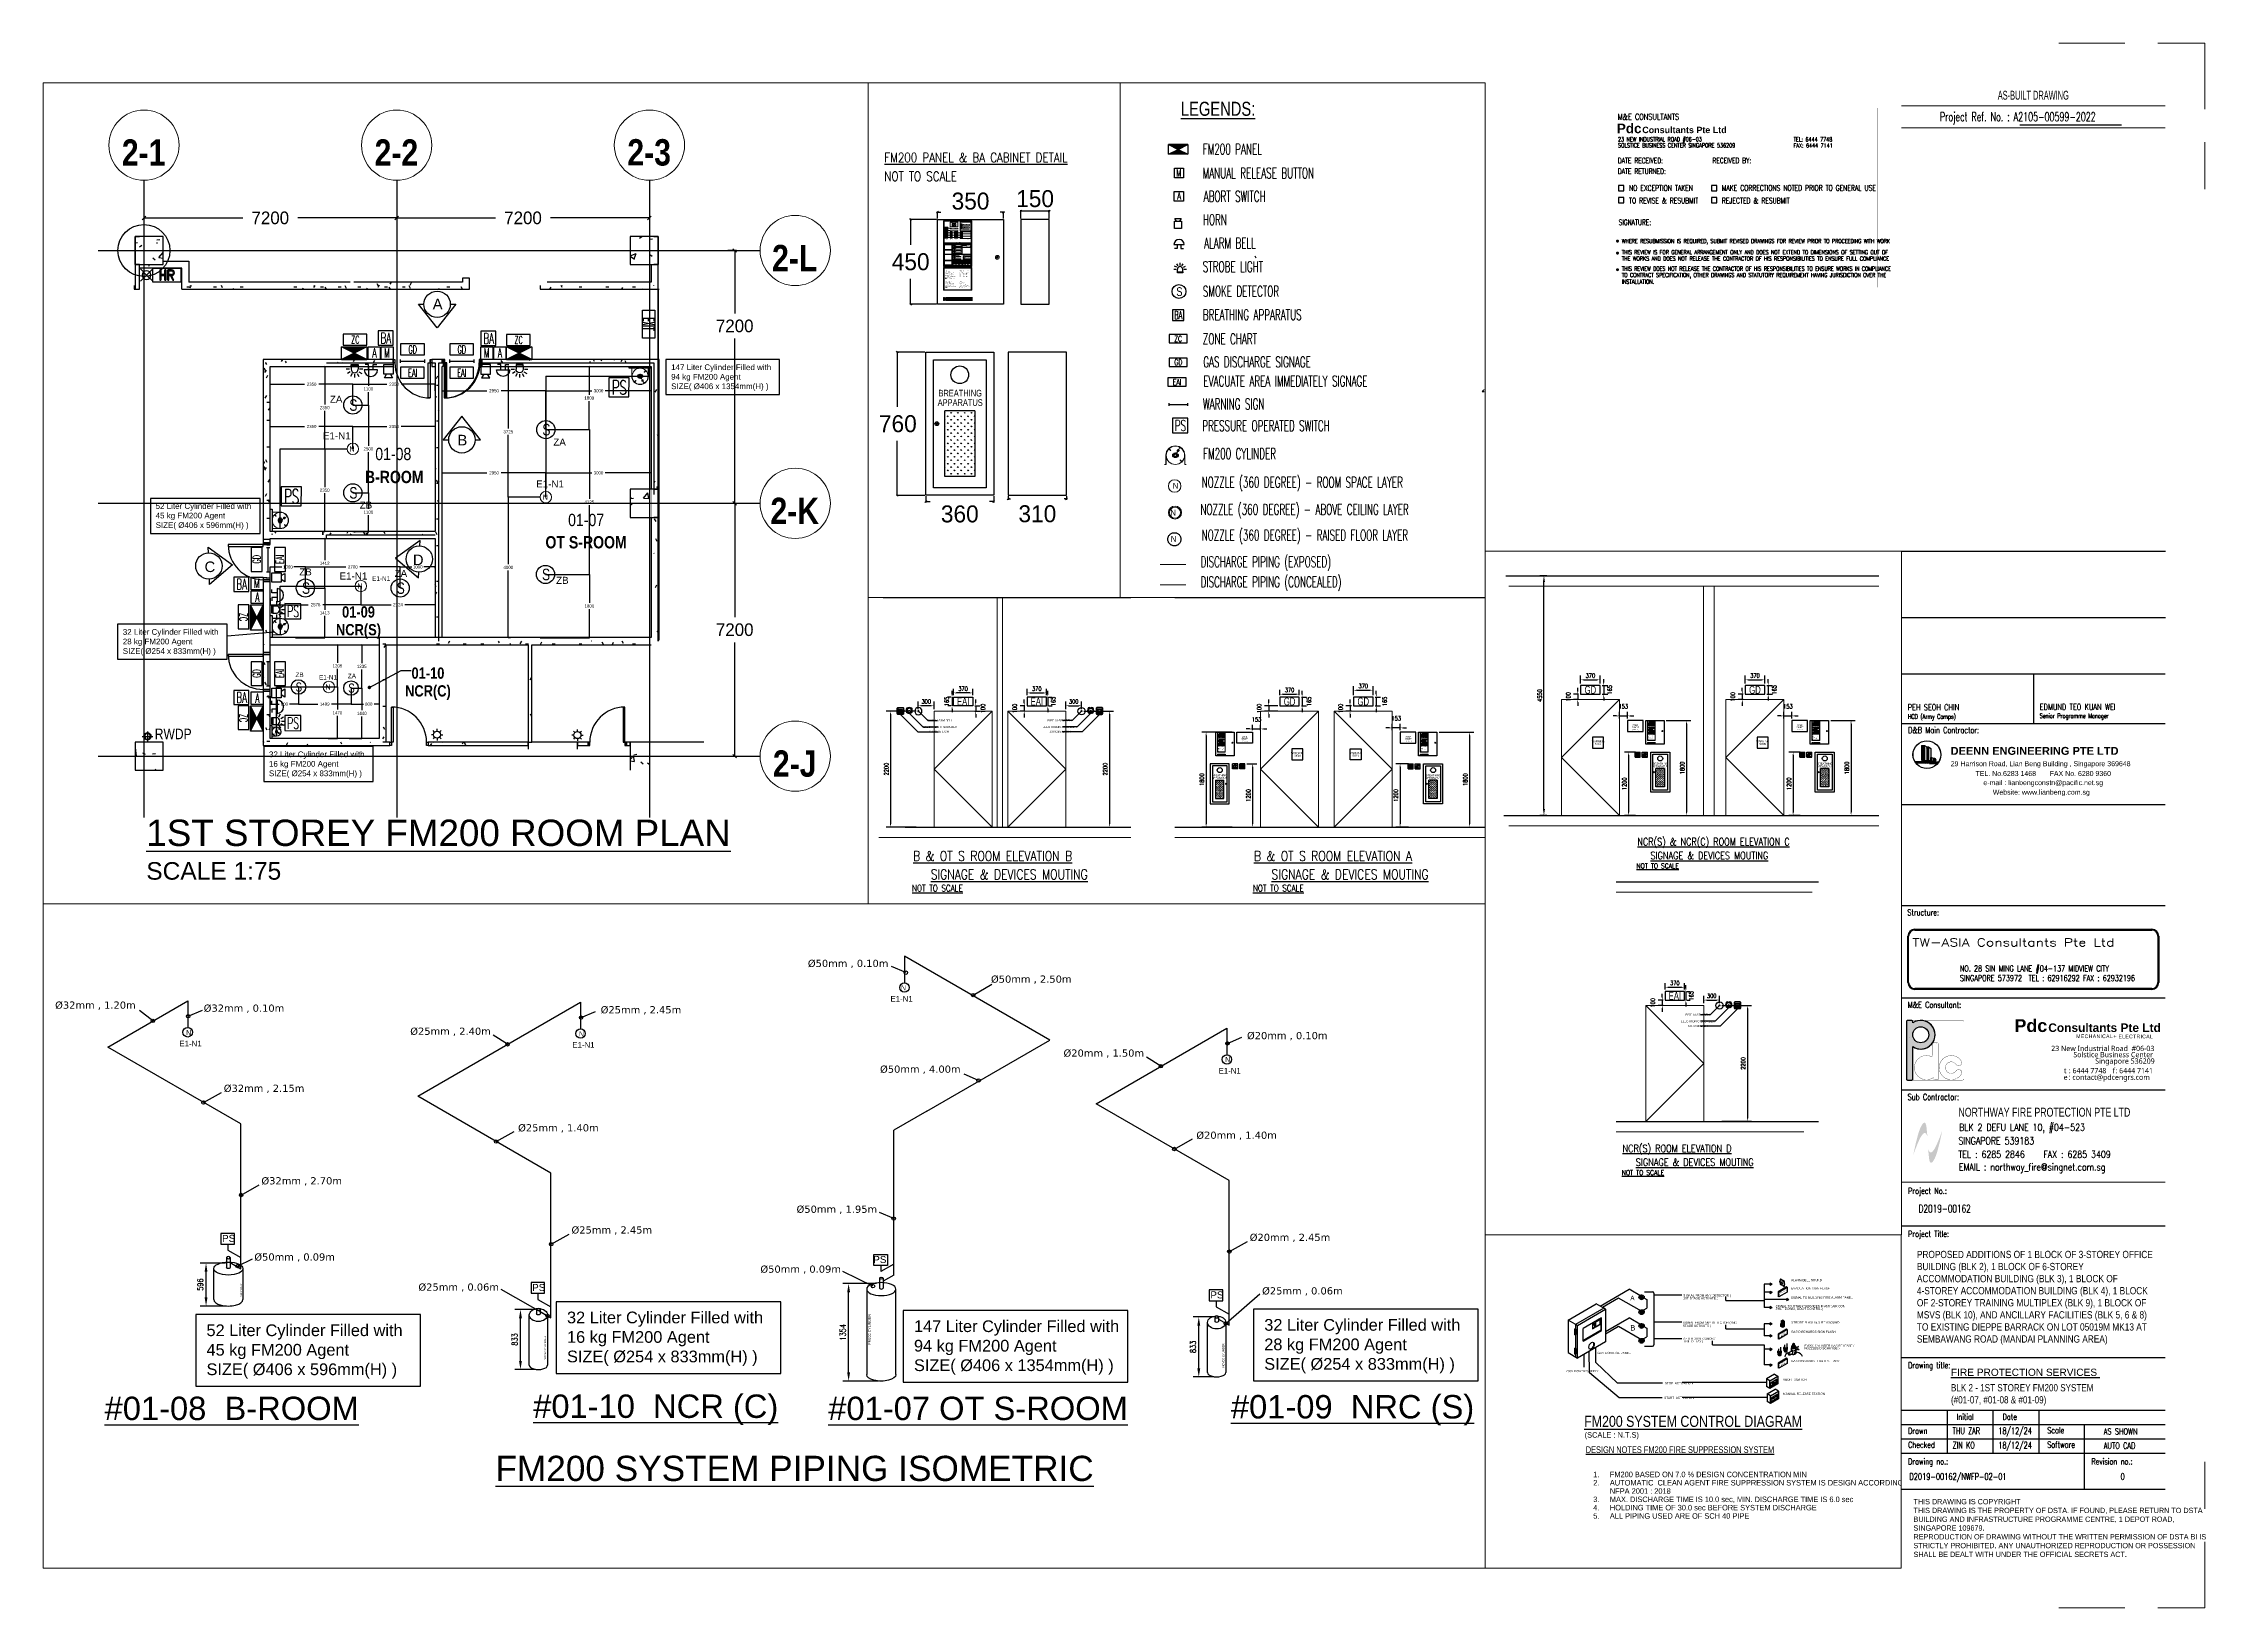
# Paper-space layout '1ST STY FM200 RM' of a CAD drawing. Header units: millimetres. Extents: x 923 to 1744, y 3 to 597.
# The model-space entities are those that its viewports show. They can reach past a viewport. Long polylines and large blocks are cut down to what shows.
import ezdxf
from ezdxf import colors
from ezdxf.entities.mleader import LeaderData, LeaderLine
from ezdxf.enums import TextEntityAlignment as Align
from ezdxf.lldxf.tags import DXFTag
from ezdxf.math import Vec2, Vec3

# ---------------------------------------------------------------- set-up
doc = ezdxf.new("R2010")
doc.units = ezdxf.units.MM
doc.header["$LTSCALE"] = 50
doc.header["$PDMODE"] = 35
for name, pattern in [('BLK 2 - 1ST  2ND STOREY PLAN 031023$0$IDA - Hidden 065', [537.5, 375, -162.5]), ('CONTINOUS', [0]), ('DASHED2', [0.375, 0.25, -0.125]), ('DE-SELARANG TITLE BLOCK$0$DASHED', [0.75, 0.5, -0.25]), ('Hidden', [7.14375, 4.7625, -2.38125]), ('PLANS_66kv_2018910_BASE FLOOR PLANS$0$CONTINOUS', [0]), ('PLANS_66kv_2018910_BASE FLOOR PLANS$0$PHANTOM', [2.5, 1.25, -0.25, 0.25, -0.25, 0.25, -0.25])]:
    doc.linetypes.add(name, pattern=pattern)
doc.layers.get('Defpoints').update_dxf_attribs({"color": 8, "lineweight": 9})
for name, color, linetype in [('_KTI_CONTROL', 9, 'Continuous'), ('A-_ANOTTBLK----_E-', 7, 'Continuous'), ('A-_ANOTTBLK_--_N', 7, 'Continuous'), ('A-_ANOTTBLK_E-', 8, 'Continuous'), ('ASPL- F-ALARM-DEVICES', 1, 'Continuous'), ('ASPL- FM200-DEVICES', 8, 'Continuous'), ('ASPL- FM200-TEXT', 7, 'Continuous'), ('BLK 2 - 1ST  2ND STOREY PLAN 031023$0$A-_ANOTTEXT_T', 8, 'Continuous'), ('BLK 2 - 1ST  2ND STOREY PLAN 031023$0$A-_DETA----_E-2', 8, 'BLK 2 - 1ST  2ND STOREY PLAN 031023$0$IDA - Hidden 065'), ('BLK 2 - 1ST  2ND STOREY PLAN 031023$0$A-_DETA----_ED-2', 8, 'Continuous'), ('BLK 2 - 1ST  2ND STOREY PLAN 031023$0$A-_DOOR----_E', 8, 'Continuous'), ('BLK 2 - 1ST  2ND STOREY PLAN 031023$0$A-_DOOR----_E-1', 8, 'Continuous'), ('BLK 2 - 1ST  2ND STOREY PLAN 031023$0$A-_FLOR----_E', 8, 'Continuous'), ('BLK 2 - 1ST  2ND STOREY PLAN 031023$0$A-_FURT----_E-1', 8, 'Continuous'), ('BLK 2 - 1ST  2ND STOREY PLAN 031023$0$A-_WALL----_E', 8, 'Continuous'), ('BLK 2 - 1ST  2ND STOREY PLAN 031023$0$A-_WALL----_E-1', 8, 'Continuous'), ('BLK 2 - 1ST  2ND STOREY PLAN 031023$0$A-_WALL----_H-1', 8, 'Continuous'), ('BLK 2 - 1ST  2ND STOREY PLAN 031023$0$A-_WALL----_H-2', 8, 'Continuous'), ('BLK 2 - 1ST  2ND STOREY PLAN 031023$0$A-_WALLPRTN_E-1', 8, 'Continuous'), ('BLK 2 - 1ST  2ND STOREY PLAN 031023$0$E-_FIREALAM_E-1', 8, 'Continuous'), ('BLK 2 - 1ST  2ND STOREY PLAN 031023$0$E-_LIGT----_E', 8, 'Continuous'), ('BLK 2 - 1ST  2ND STOREY PLAN 031023$0$M-_EQPT----_E-1', 8, 'Continuous'), ('BLK 2 - 1ST  2ND STOREY PLAN 031023$0$M-_WATR----_E', 8, 'Continuous'), ('BLK 2 - 1ST  2ND STOREY PLAN 031023$0$M-_WATR----_E-1', 8, 'Continuous'), ('BLK 2 - 1ST  2ND STOREY PLAN 031023$0$S-_COLN----_E', 8, 'Continuous'), ('BLK 2 - 1ST  2ND STOREY PLAN 031023$0$S-_COLN----_E-1', 8, 'Continuous'), ('BLK 2 - 1ST  2ND STOREY PLAN 031023$0$S-_COLN----_E-2', 8, 'Continuous'), ('BLK_2 - 1ST_2ND_STOREY_PLAN$0$1599_DB_A_BLK2_HQ_R21- LINKVIEW_BLK2_1ST STOREY Toilet JOH$0$A-_WALL----_H-1', 8, 'Continuous'), ('BLK_2 - 1ST_2ND_STOREY_PLAN$0$1599_DB_A_BLK2_HQ_R21- LINKVIEW_BLK2_1ST STOREY Toilet JOH$0$A-_WALL----_H-2', 8, 'Continuous'), ('BLK_2 - 1ST_2ND_STOREY_PLAN$0$A-_DETA----_ED-2', 8, 'Continuous'), ('BLK_2 - 1ST_2ND_STOREY_PLAN$0$A-_DOOR----_E', 8, 'Continuous'), ('BLK_2 - 1ST_2ND_STOREY_PLAN$0$A-_DOOR----_E-1', 8, 'Continuous'), ('BLK_2 - 1ST_2ND_STOREY_PLAN$0$A-_FLOR----_E', 8, 'Continuous'), ('BLK_2 - 1ST_2ND_STOREY_PLAN$0$A-_FURT----_E-1', 8, 'Continuous'), ('BLK_2 - 1ST_2ND_STOREY_PLAN$0$A-_WALL----_E', 8, 'Continuous'), ('BLK_2 - 1ST_2ND_STOREY_PLAN$0$A-_WALL----_E-1', 8, 'Continuous'), ('BLK_2 - 1ST_2ND_STOREY_PLAN$0$A-_WALL----_H-1', 8, 'Continuous'), ('BLK_2 - 1ST_2ND_STOREY_PLAN$0$A-_WALL----_H-2', 8, 'Continuous'), ('BLK_2 - 1ST_2ND_STOREY_PLAN$0$A-_WALLPRTN_E-1', 8, 'Continuous'), ('BLK_2 - 1ST_2ND_STOREY_PLAN$0$E-_LIGT----_E', 8, 'Continuous'), ('BLK_2 - 1ST_2ND_STOREY_PLAN$0$M-_EQPT----_E-1', 8, 'Continuous'), ('BLK_2 - 1ST_2ND_STOREY_PLAN$0$S-_COLN----_E', 8, 'Continuous'), ('BLK_2 - 1ST_2ND_STOREY_PLAN$0$S-_COLN----_E-1', 8, 'Continuous'), ('BLK_2 - 1ST_2ND_STOREY_PLAN$0$S-_COLN----_E-2', 8, 'Continuous'), ('CALLPOINT', 1, 'Continuous'), ('CONTROL DIAGRAM', 1, 'Continuous'), ('EQUIP', 8, 'Continuous'), ('F--FM 200 Cylinder', 8, 'Continuous'), ('FLP-FURN1', 8, 'Continuous'), ('FM200SYS', 3, 'Hidden'), ('ISO DWG', 251, 'Continuous'), ('M-_FM200 PIPE', 1, 'Continuous'), ('M-_FM200---_A-_N', 7, 'Continuous'), ('M-_FM200---_E-', 1, 'Continuous'), ('M_FIREALAM-_E-', 10, 'Continuous'), ('M_FM 200 Cylinder', 1, 'Continuous'), ('M_NOVEC Cylinder', 1, 'Continuous'), ('NW-DIM', 7, 'Continuous'), ('NW-DIMENSION', 7, 'Continuous'), ('NW_ARCHI', 9, 'Continuous'), ('NW_ARCHI RM NAME', 7, 'Continuous'), ('NW_FM200', 1, 'Continuous'), ('NW_GRID LINE', 8, 'Continuous'), ('PIPING', 141, 'Continuous'), ('PLANS_66kv_2018910_BASE FLOOR PLANS$0$A-_DRIVEWAY-_E-N', 6, 'Continuous'), ('SHIP LAYOUT EDITABLE', 251, 'Continuous'), ('TITLEBLOCK', 7, 'Continuous')]:
    doc.layers.add(name, color=color, linetype=linetype)
for name, color, linetype, lineweight in [('ANOTTBLK', 7, 'Continuous', 5), ('comment', 5, 'Continuous', 25), ('G-____-____-TEXT', 7, 'Continuous', 9), ('M-_FIRE----_E-', 1, 'Continuous', 30), ('M-_FIREALAM_E-', 14, 'FIRE_ALARM', 30), ('M-_FIREALAM_T-', 1, 'Continuous', 20), ('M-_FIREHEAT_E-', 1, 'Continuous', 30), ('NW_BEAM AND COLUMN', 134, 'Continuous', 5), ('PLANS_66kv_2018910_BASE FLOOR PLANS$0$A-_SECLINE--_E-', 7, 'PLANS_66kv_2018910_BASE FLOOR PLANS$0$PHANTOM', 40), ('S-_ANOTGRID_E', 8, 'Continuous', 9), ('TITLE BLOCK$0$TB', 7, 'Continuous', 13)]:
    doc.layers.add(name, color=color, linetype=linetype, lineweight=lineweight)
doc.styles.add('A25', font='arial.ttf', dxfattribs={"width": 0.8, "height": 2.5})
doc.styles.add('Arial', font='arial.ttf', dxfattribs={"width": 0.8, "height": 450})
doc.styles.add('Arial Narrow_1', font='ARIALN.TTF', dxfattribs={"height": 500})
doc.styles.add('Arial Narrow_B', font='ARIALNB.TTF', dxfattribs={"height": 750})
doc.styles.add('Arial Narrow_B_1', font='ARIALNB.TTF', dxfattribs={"height": 500})
doc.styles.add('BLK 2 - 1ST  2ND STOREY PLAN 031023$0$Arial Narrow_1', font='ARIALN.TTF', dxfattribs={"height": 625})
doc.styles.add('DIM', font='romans.shx', dxfattribs={"width": 0.75})
doc.styles.add('MtXpl_Agency_FB', font='AGENCYR.TTF')
doc.styles.add('MtXpl_Trebuchet_MS', font='trebucbd.ttf')
doc.styles.add('PDC', font='arialbd.ttf', dxfattribs={"width": 0.9, "height": 300})
doc.styles.add('PDC-Add', font='trebuc.ttf')
doc.styles.add('PLANS_66kv_2018910_BASE FLOOR PLANS$0$Standard', font='arial.ttf')
doc.styles.add('ROMANC', font='ARIALUNI.ttf')
doc.styles.add('RomanD', font='romand__.ttf', dxfattribs={"width": 1.3, "height": 3})
doc.styles.add('RomanS', font='romans__.ttf', dxfattribs={"width": 0.75, "height": 40})
doc.styles.add('ROMANS-1', font='romans.shx', dxfattribs={"width": 0.7})
doc.styles.add('RomanS_6', font='romans__.ttf', dxfattribs={"width": 0.65, "height": 2.25})
doc.styles.add('ROMANT', font='romant')
doc.styles.add('simplex', font='simplex.shx', dxfattribs={"width": 0.6})
doc.styles.add('STYLE1', font='romans.shx', dxfattribs={"width": 0.8})
doc.styles.add('STYLE2', font='arial.ttf', dxfattribs={"width": 0.8})
doc.styles.add('STYLE2ITALIC', font='ariali.ttf', dxfattribs={"height": 3})
doc.styles.add('STYLE3', font='times.ttf')
doc.styles.add('style4', font='arial.ttf', dxfattribs={"width": 0.8, "height": 3})
doc.styles.add('X_1368_ TITLE BLK A1$0$X_1368_ TITLE BLK A1$0$Standard', font='txt_____.ttf')
doc.linetypes.add('DRY_RISER', pattern='A,0.5,-0.2,["DR",Standard,S=0.1,R=0,X=-0.05,Y=-0.05],-0.2', length=0.9)
tags = doc.linetypes.add('FIRE_ALARM', pattern='A,0.5,-0.2,["FA",Standard,S=0.1,R=0,X=-0.1,Y=-0.05],-0.25', length=0.95).pattern_tags.tags
tags[6] = DXFTag(74, 10)
doc.dimstyles.new('DI (MINI 100)', dxfattribs={"dimscale": 500, "dimtxt": 0.18, "dimasz": 0.02, "dimexe": 0.01, "dimexo": 0.01, "dimgap": 0.09, "dimtad": 0, "dimtih": 1, "dimtoh": 1, "dimdec": 0, "dimzin": 0, "dimdsep": 46, "dimtxsty": 'Standard', "dimblk": 'OBLIQUE', "dimcen": 0.09, "dimadec": 0, "dimazin": 0, "dimtfac": 1, "dimtdec": 0, "dimtofl": 0, "dimtmove": 2, "dimatfit": 3, "dimfxl": 1, "dimtolj": 1, "dimtzin": 0, "dimarcsym": 0})
doc.dimstyles.new('DI 200', dxfattribs={"dimscale": 2000, "dimtxt": 0.18, "dimasz": 0.05, "dimexe": 0.1, "dimexo": 0.065, "dimgap": 0.09, "dimtad": 0, "dimtih": 1, "dimtoh": 1, "dimdec": 0, "dimzin": 0, "dimdsep": 46, "dimtxsty": 'Standard', "dimblk": 'OBLIQUE', "dimcen": 0.09, "dimse2": 1, "dimadec": 0, "dimazin": 0, "dimtfac": 1, "dimtdec": 0, "dimtofl": 0, "dimtmove": 2, "dimatfit": 3, "dimldrblk": 'DOTBLANK', "dimfxl": 1, "dimtolj": 1, "dimtzin": 0, "dimarcsym": 0})
doc.dimstyles.new('DIM40', dxfattribs={"dimscale": 40, "dimtxt": 2, "dimasz": 3, "dimexe": 2, "dimexo": 1, "dimgap": 1, "dimtad": 1, "dimdec": 0, "dimzin": 0, "dimdsep": 46, "dimtxsty": 'DIM', "dimcen": 0, "dimdle": 2, "dimclrd": 9, "dimclre": 9, "dimclrt": 4, "dimadec": 0, "dimazin": 0, "dimtfac": 1, "dimtdec": 0, "dimtmove": 2, "dimatfit": 3, "dimfxl": 1, "dimtolj": 1, "dimtzin": 0, "dimarcsym": 0})
pattern_1 = [(50, (-229985.2, 42727.7), (1821.84, -159.39), [190.5, -2095.5]), (355, (-229985.2, 42727.7), (-352.428, 1910.567), [152.4, -1676.4]), (100.451, (-229833.3, 42714.4), (1469.426, 1751.166), [161.9, -1780.9]), (46.184, (-229985.2, 43235.7), (2710.79, -420.428), [285.75, -3143.25]), (96.636, (-229759.3, 43200.7), (2374.026, 2474.276), [242.85, -2671.35]), (351.184, (-229985.2, 43235.7), (2374.05, 2474.25), [228.6, -2514.6]), (21, (-229731.2, 43108.7), (1516.144, -1022.652), [190.5, -2095.5]), (326, (-229731.2, 43108.7), (618.02, 1841.88), [152.4, -1676.4]), (71.451, (-229604.8, 43023.5), (2134.171, 819.212), [161.9, -1780.9]), (37.5, (-229985.2, 42727.7), (30.886, 845.5504), [83.82, -1572.26, 83.82, -1617.98, -1682.75]), (37.5, (-229985.2, 42727.7), (30.886, 845.5504), [-3357.88, 83.82, -1598.93]), (7.5, (-229985.2, 42727.7), (668.1966, 1001.806), [83.82, -886.46, 83.82, -1534.16, -641.35]), (7.5, (-229985.2, 42727.7), (668.1966, 1001.806), [-2588.26, 83.82, -557.53]), (327.5, (-230551.6, 42727.7), (1355.9093, -57.2896), [83.82, -551.18, 83.82, -1897.38, -2628.9]), (327.5, (-230551.6, 42727.7), (1355.9093, -57.2896), [-2616.2, 83.82, -2545.08]), (317.5, (-230805.6, 42727.7), (1481.293, 254.266), [83.82, -741.68, 83.82, -1231.9, -1866.9]), (317.5, (-230805.6, 42727.7), (1481.293, 254.266), [-2141.22, 83.82, -1783.08])]
pattern_2 = [(0, (-229985.17, 42727.71), (1016, 254), [83.82, -678.18, 83.82, -678.18, -4064]), (0, (-229985.17, 42727.71), (1016, 254), [-1524, 83.82, -1440.18, 83.82, -678.18, -1778]), (0, (-229985.17, 42727.71), (1016, 254), [-3810, 83.82, -424.18, 83.82, -1186.18]), (120, (-229604.17, 42854.71), (-727.97045, 752.8818), [83.82, -678.18, 83.82, -678.18, -4064]), (120, (-229604.17, 42854.71), (-727.97045, 752.8818), [-1524, 83.82, -1440.18, 83.82, -678.18, -1778]), (120, (-229604.17, 42854.71), (-727.97045, 752.8818), [-3810, 83.82, -424.18, 83.82, -1186.18]), (240, (-229477.17, 43362.71), (-288.02955, -1006.8818), [83.82, -678.18, 83.82, -678.18, -4064]), (240, (-229477.17, 43362.71), (-288.02955, -1006.8818), [-1524, 83.82, -1440.18, 83.82, -678.18, -1778]), (240, (-229477.17, 43362.71), (-288.02955, -1006.8818), [-3810, 83.82, -424.18, 83.82, -1186.18])]
pattern_3 = [(0, (-310623.2, -42727.71), (1016, 254), [83.82, -678.18, 83.82, -678.18, -4064]), (0, (-310623.2, -42727.71), (1016, 254), [-1524, 83.82, -1440.18, 83.82, -678.18, -1778]), (0, (-310623.2, -42727.71), (1016, 254), [-3810, 83.82, -424.18, 83.82, -1186.18]), (120, (-310242.2, -42600.71), (-727.9705, 752.8818), [83.82, -678.18, 83.82, -678.18, -4064]), (120, (-310242.2, -42600.71), (-727.9705, 752.8818), [-1524, 83.82, -1440.18, 83.82, -678.18, -1778]), (120, (-310242.2, -42600.71), (-727.9705, 752.8818), [-3810, 83.82, -424.18, 83.82, -1186.18]), (240, (-310115.2, -42092.71), (-288.0295, -1006.8818), [83.82, -678.18, 83.82, -678.18, -4064]), (240, (-310115.2, -42092.71), (-288.0295, -1006.8818), [-1524, 83.82, -1440.18, 83.82, -678.18, -1778]), (240, (-310115.2, -42092.71), (-288.0295, -1006.8818), [-3810, 83.82, -424.18, 83.82, -1186.18])]
pattern_4 = [(50, (-229985.2, 42727.7), (1821.84, -159.39), [190.5, -2095.5]), (355, (-229985.2, 42727.7), (-352.428, 1910.567), [152.4, -1676.4]), (100.451, (-229833.3, 42714.4), (1469.426, 1751.166), [161.9, -1780.9]), (46.184, (-229985.2, 43235.7), (2710.79, -420.428), [285.75, -3143.25]), (96.636, (-229759.3, 43200.7), (2374.026, 2474.276), [242.85, -2671.35]), (351.184, (-229985.2, 43235.7), (2374.05, 2474.25), [228.6, -2514.6]), (21, (-229731.2, 43108.7), (1516.144, -1022.652), [190.5, -2095.5]), (326, (-229731.2, 43108.7), (618.02, 1841.88), [152.4, -1676.4]), (71.451, (-229604.8, 43023.5), (2134.171, 819.212), [161.9, -1780.9]), (37.5, (-229985.2, 42727.7), (30.886, 845.5504), [83.82, -1572.26, 83.82, -1617.98, -1682.75]), (37.5, (-229985.2, 42727.7), (30.886, 845.5504), [-3357.88, 83.82, -1598.93]), (7.5, (-229985.2, 42727.7), (668.1966, 1001.806), [83.82, -886.46, 83.82, -1534.16, -641.35]), (7.5, (-229985.2, 42727.7), (668.1966, 1001.806), [-2588.26, 83.82, -557.53]), (327.5, (-230551.6, 42727.7), (1355.9093, -57.2896), [83.82, -551.18, 83.82, -1897.38, -2628.9]), (327.5, (-230551.6, 42727.7), (1355.9093, -57.2896), [-2616.2, 83.82, -2545.08]), (317.5, (-230805.6, 42727.7), (1481.293, 254.266), [83.82, -741.68, 83.82, -1231.9, -1866.9]), (317.5, (-230805.6, 42727.7), (1481.293, 254.266), [-2141.22, 83.82, -1783.08])]
pattern_5 = [(0, (-229985.17, 42727.71), (1016, 254), [83.82, -678.18, 83.82, -678.18, -4064]), (0, (-229985.17, 42727.71), (1016, 254), [-1524, 83.82, -1440.18, 83.82, -678.18, -1778]), (0, (-229985.17, 42727.71), (1016, 254), [-3810, 83.82, -424.18, 83.82, -1186.18]), (120, (-229604.17, 42854.71), (-727.97045, 752.8818), [83.82, -678.18, 83.82, -678.18, -4064]), (120, (-229604.17, 42854.71), (-727.97045, 752.8818), [-1524, 83.82, -1440.18, 83.82, -678.18, -1778]), (120, (-229604.17, 42854.71), (-727.97045, 752.8818), [-3810, 83.82, -424.18, 83.82, -1186.18]), (240, (-229477.17, 43362.71), (-288.02955, -1006.8818), [83.82, -678.18, 83.82, -678.18, -4064]), (240, (-229477.17, 43362.71), (-288.02955, -1006.8818), [-1524, 83.82, -1440.18, 83.82, -678.18, -1778]), (240, (-229477.17, 43362.71), (-288.02955, -1006.8818), [-3810, 83.82, -424.18, 83.82, -1186.18])]

# ---------------------------------------------------------------- blocks, each defined once
blk = doc.blocks.new('*X285')
at = {"color": 0}
for p, q in [((105083, 16093), (105267, 16278)), ((105083, 16111), (105250, 16278)), ((105083, 16129), (105232, 16278)), ((105083, 16146), (105214, 16278)), ((105083, 16164), (105197, 16278)), ((105083, 16182), (105179, 16278)), ((105083, 16199), (105161, 16278)), ((105083, 16217), (105144, 16278)), ((105083, 16235), (105126, 16278)), ((105083, 16252), (105108, 16278)), ((105083, 16270), (105090, 16278)), ((105083, 16076), (105281, 16274)), ((105083, 16058), (105281, 16257)), ((105083, 16040), (105281, 16239)), ((105083, 16023), (105281, 16221)), ((105083, 16005), (105281, 16203)), ((105083, 15987), (105281, 16186)), ((105083, 15970), (105281, 16168)), ((105438, 16078), (105543, 16182)), ((105438, 16096), (105525, 16182)), ((105438, 16113), (105507, 16182)), ((105438, 16131), (105490, 16182)), ((105438, 16149), (105472, 16182)), ((105438, 16166), (105454, 16182)), ((105438, 16060), (105546, 16168)), ((105083, 15952), (105281, 16150)), ((105083, 15934), (105281, 16133)), ((105083, 15917), (105281, 16115)), ((105083, 15899), (105281, 16097)), ((105083, 15881), (105281, 16080)), ((105083, 15863), (105281, 16062)), ((105083, 15846), (105281, 16044)), ((105083, 15828), (105281, 16027)), ((105083, 15810), (105281, 16009)), ((105083, 15793), (105281, 15991)), ((105083, 15775), (105281, 15974)), ((105083, 15757), (105281, 15956)), ((105083, 15740), (105281, 15938)), ((105083, 15722), (105281, 15921)), ((105083, 15704), (105281, 15903)), ((105083, 15687), (105281, 15885)), ((105083, 15669), (105281, 15868)), ((105083, 15651), (105281, 15850)), ((105083, 15634), (105281, 15832)), ((105083, 15616), (105281, 15815)), ((105083, 15598), (105281, 15797)), ((105083, 15581), (105281, 15779)), ((105083, 15563), (105281, 15762)), ((105083, 15545), (105281, 15744)), ((105083, 15528), (105281, 15726)), ((105083, 15510), (105281, 15709)), ((105083, 15492), (105281, 15691)), ((105083, 15475), (105281, 15673)), ((105083, 15457), (105281, 15655)), ((105083, 15439), (105281, 15638)), ((105083, 15422), (105281, 15620)), ((105083, 15404), (105281, 15602)), ((105083, 15386), (105281, 15585)), ((105083, 15369), (105281, 15567)), ((105083, 15351), (105281, 15549)), ((105083, 15333), (105281, 15532)), ((105083, 15315), (105281, 15514)), ((105083, 15298), (105281, 15496)), ((105083, 15280), (105281, 15479)), ((105083, 15262), (105281, 15461)), ((105084, 15247), (105281, 15443)), ((105102, 15247), (105281, 15426)), ((105120, 15247), (105281, 15408)), ((105137, 15247), (105281, 15390)), ((105155, 15247), (105281, 15373)), ((105173, 15247), (105281, 15355)), ((105191, 15247), (105281, 15337)), ((105208, 15247), (105281, 15320)), ((105226, 15247), (105281, 15302)), ((105244, 15247), (105281, 15284)), ((105261, 15247), (105281, 15267)), ((105279, 15247), (105281, 15249)), ((105438, 16042), (105546, 16150)), ((105438, 16025), (105546, 16132)), ((105438, 16007), (105546, 16115)), ((105438, 15989), (105546, 16097)), ((105438, 15972), (105546, 16079)), ((105438, 15954), (105546, 16062)), ((105438, 15936), (105546, 16044)), ((105438, 15919), (105546, 16026)), ((105438, 15901), (105546, 16009)), ((105438, 15883), (105546, 15991)), ((105438, 15866), (105546, 15973)), ((105438, 15848), (105546, 15956)), ((105438, 15830), (105546, 15938)), ((105438, 15813), (105546, 15920)), ((105438, 15795), (105546, 15903)), ((105438, 15777), (105546, 15885)), ((105438, 15760), (105546, 15867)), ((105438, 15742), (105546, 15850)), ((105438, 15724), (105546, 15832)), ((105438, 15707), (105546, 15814)), ((105438, 15689), (105546, 15797)), ((105438, 15671), (105546, 15779)), ((105438, 15654), (105546, 15761)), ((105438, 15636), (105546, 15743)), ((105438, 15618), (105546, 15726)), ((105438, 15601), (105546, 15708)), ((105438, 15583), (105546, 15690)), ((105438, 15565), (105546, 15673)), ((105438, 15548), (105546, 15655)), ((105438, 15530), (105546, 15637)), ((105438, 15512), (105546, 15620)), ((105438, 15494), (105546, 15602)), ((105438, 15477), (105546, 15584)), ((105438, 15459), (105546, 15567)), ((105438, 15441), (105546, 15549)), ((105438, 15424), (105546, 15531)), ((105438, 15406), (105546, 15514)), ((105438, 15388), (105546, 15496)), ((105438, 15371), (105546, 15478)), ((105438, 15353), (105546, 15461)), ((105438, 15335), (105546, 15443)), ((105438, 15318), (105546, 15425)), ((105438, 15300), (105546, 15408)), ((105438, 15282), (105546, 15390)), ((105438, 15265), (105546, 15372)), ((105441, 15250), (105546, 15355)), ((105459, 15250), (105546, 15337)), ((105476, 15250), (105546, 15319)), ((105494, 15250), (105546, 15302)), ((105512, 15250), (105546, 15284)), ((105529, 15250), (105546, 15266)), ((105686, 15441), (105689, 15445)), ((105686, 15424), (105707, 15445)), ((105686, 15406), (105724, 15445)), ((105686, 15388), (105742, 15445)), ((105686, 15371), (105750, 15435)), ((105686, 15353), (105750, 15418)), ((105686, 15335), (105750, 15400)), ((105686, 15318), (105750, 15382)), ((105686, 15300), (105750, 15364)), ((105686, 15282), (105750, 15347)), ((105686, 15265), (105750, 15329)), ((105686, 15247), (105750, 15311)), ((105692, 15236), (105750, 15294)), ((105710, 15236), (105750, 15276)), ((105728, 15236), (105750, 15258)), ((105745, 15236), (105750, 15241)), ((105886, 15394), (105893, 15401)), ((105886, 15377), (105910, 15401)), ((105886, 15359), (105928, 15401)), ((105886, 15341), (105941, 15396)), ((105886, 15324), (105941, 15378)), ((105886, 15306), (105941, 15360)), ((105886, 15288), (105941, 15343)), ((105886, 15271), (105941, 15325)), ((105886, 15253), (105941, 15307)), ((105892, 15241), (105941, 15290)), ((105910, 15241), (105941, 15272)), ((105928, 15241), (105941, 15254))]:
    blk.add_line(p, q, dxfattribs=at)
blk = doc.blocks.new('*X286')
at = {"color": 0}
for p, q in [((104618, 15191), (104621, 15194)), ((104622, 15182), (104634, 15194)), ((104627, 15174), (104647, 15194)), ((104632, 15165), (104661, 15194)), ((104637, 15157), (104674, 15194)), ((104642, 15149), (104687, 15194)), ((104647, 15141), (104700, 15194)), ((104652, 15133), (104714, 15194)), ((104658, 15125), (104727, 15194)), ((104663, 15117), (104740, 15194)), ((104668, 15109), (104753, 15194)), ((104674, 15101), (104767, 15194)), ((104684, 15098), (104780, 15194)), ((104697, 15098), (104793, 15194)), ((104711, 15098), (104806, 15194)), ((104724, 15098), (104820, 15194)), ((104737, 15098), (104833, 15194)), ((104750, 15098), (104846, 15194)), ((104764, 15098), (104859, 15194)), ((104777, 15098), (104873, 15194)), ((104790, 15098), (104886, 15194)), ((104803, 15098), (104899, 15194)), ((104817, 15098), (104912, 15194)), ((104830, 15098), (104926, 15194)), ((104843, 15098), (104939, 15194)), ((104857, 15098), (104952, 15194)), ((104870, 15098), (104966, 15194)), ((104883, 15098), (104979, 15194)), ((104896, 15098), (104992, 15194)), ((104910, 15098), (105005, 15194)), ((104923, 15098), (105019, 15194)), ((104936, 15098), (105032, 15194)), ((104949, 15098), (105045, 15194)), ((104963, 15098), (105058, 15194)), ((104976, 15098), (105072, 15194)), ((104989, 15098), (105085, 15194)), ((105002, 15098), (105098, 15194)), ((105016, 15098), (105111, 15194)), ((105029, 15098), (105125, 15194)), ((105042, 15098), (105138, 15194)), ((105055, 15098), (105151, 15194)), ((105069, 15098), (105164, 15194)), ((105082, 15098), (105178, 15194)), ((105095, 15098), (105191, 15194)), ((105108, 15098), (105204, 15194)), ((105122, 15098), (105217, 15194)), ((105135, 15098), (105231, 15194)), ((105148, 15098), (105244, 15194)), ((105161, 15098), (105257, 15194)), ((105175, 15098), (105270, 15194)), ((105188, 15098), (105284, 15194)), ((105201, 15098), (105297, 15194)), ((105214, 15098), (105304, 15187)), ((105228, 15098), (105304, 15175)), ((105241, 15098), (105318, 15175)), ((105254, 15098), (105331, 15175)), ((105268, 15098), (105344, 15175)), ((105281, 15098), (105357, 15175)), ((105294, 15098), (105371, 15175)), ((105305, 15082), (105397, 15175)), ((105307, 15098), (105384, 15175)), ((105318, 15082), (105410, 15175)), ((105331, 15082), (105424, 15175)), ((105344, 15082), (105437, 15175)), ((105358, 15082), (105450, 15175)), ((105371, 15082), (105463, 15175)), ((105384, 15082), (105477, 15175)), ((105397, 15082), (105490, 15175)), ((105411, 15082), (105503, 15175)), ((105424, 15082), (105516, 15175)), ((105437, 15082), (105530, 15175)), ((105450, 15082), (105543, 15175)), ((105464, 15082), (105556, 15175)), ((105477, 15082), (105569, 15175)), ((105490, 15082), (105583, 15175)), ((105503, 15082), (105596, 15175)), ((105517, 15082), (105609, 15175)), ((105530, 15082), (105623, 15175)), ((105543, 15082), (105619, 15158)), ((105556, 15082), (105629, 15155)), ((105570, 15082), (105643, 15155)), ((105583, 15082), (105656, 15155)), ((105596, 15082), (105669, 15155)), ((105610, 15082), (105682, 15155)), ((105623, 15082), (105696, 15155)), ((105623, 15069), (105709, 15155)), ((105626, 15059), (105722, 15155)), ((105640, 15059), (105735, 15155)), ((105653, 15059), (105749, 15155)), ((105666, 15059), (105762, 15155)), ((105679, 15059), (105775, 15155)), ((105693, 15059), (105788, 15155)), ((105706, 15059), (105802, 15155)), ((105719, 15059), (105815, 15155)), ((105732, 15059), (105828, 15155)), ((105746, 15059), (105841, 15155)), ((105759, 15059), (105855, 15155)), ((105772, 15059), (105868, 15155)), ((105786, 15059), (105881, 15155)), ((105799, 15059), (105895, 15155)), ((105812, 15059), (105908, 15155)), ((105825, 15059), (105921, 15155)), ((105839, 15059), (105934, 15155)), ((105852, 15059), (105948, 15155)), ((105865, 15059), (105961, 15155)), ((105878, 15059), (105974, 15155)), ((105892, 15059), (105987, 15155)), ((105905, 15059), (106001, 15155)), ((105918, 15059), (106014, 15155)), ((105931, 15059), (106027, 15155)), ((105945, 15059), (106040, 15155)), ((105958, 15059), (106054, 15155)), ((105971, 15059), (106067, 15155)), ((105984, 15059), (106080, 15155)), ((105998, 15059), (106093, 15155)), ((106011, 15059), (106107, 15155)), ((106024, 15059), (106120, 15155)), ((106037, 15059), (106133, 15155)), ((106051, 15059), (106146, 15155)), ((106064, 15059), (106160, 15155)), ((106077, 15059), (106173, 15155)), ((106090, 15059), (106186, 15155)), ((106104, 15059), (106199, 15155)), ((106117, 15059), (106213, 15155)), ((106130, 15059), (106226, 15155)), ((106143, 15059), (106239, 15155)), ((106170, 15059), (106222, 15112)), ((106183, 15059), (106185, 15061))]:
    blk.add_line(p, q, dxfattribs=at)
blk = doc.blocks.new('pdc logo')
at = {"layer": '_KTI_CONTROL'}
h = blk.add_hatch(color=5, dxfattribs=at)
h.dxf.hatch_style = 1
h.paths.add_polyline_path([(2157.64, -611.18, -1), (2152.79, -611.18, -1)], flags=16)
edge = h.paths.add_edge_path()
edge.add_arc((2152.39, -607.24), 0.4, 360, 450)
edge.add_line((2152.39, -606.84), (2151.19, -606.84))
edge.add_arc((2151.19, -607.16), 0.32, 90, 180)
edge.add_line((2150.87, -607.16), (2150.87, -624.62))
edge.add_arc((2151.19, -624.62), 0.32, 180, 270)
edge.add_line((2151.19, -624.94), (2152.47, -624.94))
edge.add_arc((2152.47, -624.62), 0.32, 270, 360)
edge.add_line((2152.79, -624.62), (2152.79, -614.79))
edge.add_arc((2155.21, -611.18), 4.34, 236.10561, 450)
edge.add_arc((2155.21, -611.18), 4.34, 90, 123.89439)
edge.add_line((2152.79, -607.58), (2152.79, -607.24))
blk.add_line((2151.83, -612.12), (2151.83, -612.12), dxfattribs=at)
at = {"layer": '_KTI_CONTROL', "color": 5}
for p, q in [((2160.15, -613.94), (2160.15, -613.94)), ((2166.73, -620.61), (2166.73, -620.61)), ((2166.73, -621.72), (2166.73, -621.72))]:
    blk.add_line(p, q, dxfattribs=at)
at = {"layer": '_KTI_CONTROL'}
blk.add_lwpolyline([(2151.27, -624.94, 0.08, 0.08, 0), (2167.96, -624.94, 0.08, 0.08, 0.414214), (2168.36, -624.54, 0.08, 0.08, 0), (2168.36, -607.24, 0.08, 0.08, 0.414214), (2167.96, -606.84, 0.08, 0.08, 0), (2151.27, -606.84, 0.08, 0, 0.414214), (2150.87, -607.24, 0, 0, 0), (2150.87, -624.54, 0, 0.08, 0.414214)], format="xyseb", close=True, dxfattribs=at)
blk.add_lwpolyline([(2152.79, -607.58), (2152.79, -607.24, 0.414214), (2152.39, -606.84), (2151.19, -606.84, 0.414214), (2150.87, -607.16), (2150.87, -624.62, 0.414214), (2151.19, -624.94), (2152.47, -624.94, 0.414214), (2152.79, -624.62), (2152.79, -614.79, 1.350121), (2155.21, -606.84)], format="xyb", dxfattribs=at)
at = {"layer": '_KTI_CONTROL', "color": 5, "const_width": 0.08}
for points in [[(2159.15, -624.26, 0.604222), (2159.03, -624.19, -1.673231), (2158.32, -617.77, 0.53158), (2158.76, -617.47), (2158.76, -614.06, -0.414214), (2159.16, -613.66), (2160.28, -613.66, -0.414214), (2160.68, -614.06), (2160.68, -624.54, -0.414214), (2160.36, -624.86), (2159.55, -624.86, -0.414214), (2159.15, -624.46)], [(2166.73, -621.72, -0.600855), (2167.53, -623.22, -3.270946), (2167.53, -619.12, -0.600855), (2166.73, -620.61, -0.249332), (2165.93, -620.19, 3.270946), (2165.93, -622.15, -0.249332)]]:
    blk.add_lwpolyline(points, format="xyb", close=True, dxfattribs=at)
blk.add_lwpolyline([(2158.7, -621.17, 1712.893325), (2158.7, -621.17)], format="xyb", dxfattribs=at)
at = {"layer": '_KTI_CONTROL'}
blk.add_circle((2155.21, -611.18), 2.42, dxfattribs=at)
blk.add_arc((2155.21, -611.18), 4.34, 236.10561, 123.89439, dxfattribs=at)
blk = doc.blocks.new('A$C62FE11C2')
at = {"layer": '_KTI_CONTROL', "xscale": 1.25, "yscale": 1.25, "zscale": 1.25}
blk.add_blockref('pdc logo', (-2684.72, 783.68), dxfattribs=at)
at = {"layer": '_KTI_CONTROL', "color": 5, "style": 'PDC'}
blk.add_text('Pdc ', height=4.86, dxfattribs=at).set_placement((44.89, 20.75))
at = {"layer": '_KTI_CONTROL', "color": 7, "style": 'PDC'}
blk.add_text('Consultants Pte Ltd', height=3.24, dxfattribs=at).set_placement((57.75, 20.77))
at = {"layer": 'A-_ANOTTBLK_E-', "color": 7}
for s, style, p in [('23 New Industrial Road  #06-03', 'PDC-Add', (58.84, 13.51)), ('Solstice Business Center', 'PDC-Add', (67.29, 11.16)), ('Singapore 536209', 'PDC-Add', (75.56, 8.71)), (': contact@pdcengrs.com', 'MtXpl_Trebuchet_MS', (65.5, 2.58)), (': 6444 7748 ', 'PDC-Add', (65.54, 5.08)), (': 6444 7141', 'PDC-Add', (83.25, 5.08))]:
    blk.add_text(s, height=2, dxfattribs=dict(at, style=style)).set_placement(p)
at = {"layer": 'A-_ANOTTBLK_E-', "color": 5, "style": 'MtXpl_Trebuchet_MS'}
for s, p in [('e', (63.56, 2.58)), ('t', (63.71, 5.08)), ('f', (82.16, 5.08))]:
    blk.add_text(s, height=2, dxfattribs=at).set_placement(p)
at = {"layer": 'A-_ANOTTBLK_E-', "color": 7, "char_height": 1.3867, "width": 77.2836, "attachment_point": 1, "style": 'X_1368_ TITLE BLK A1$0$X_1368_ TITLE BLK A1$0$Standard'}
for s, insert in [('{\\fArial|b0|i0|c0|p34;\\T1.1;MECHANICAL}', (68.35, 19.8)), ('{\\fArial|b0|i0|c0|p34;\\T1.1;+}', (82.5, 19.8)), ('{\\fArial|b0|i0|c0|p34;\\T1.1;ELECTRICAL    }', (84.4, 19.74))]:
    blk.add_mtext(s, dxfattribs=dict(at, insert=insert))
blk = doc.blocks.new('Grid - 4 mm Dia-236334-BLK2 1ST STOREY DOOR SCHEDULE')
at = {"layer": 'S-_ANOTGRID_E'}
blk.add_circle((0, 0), 4, dxfattribs=at)
blk = doc.blocks.new('_Oblique')
at = {"color": 0, "linetype": 'ByBlock', "lineweight": -2}
blk.add_line((-0.5, -0.5), (0.5, 0.5), dxfattribs=at)
blk = doc.blocks.new('*D43')
at = {"layer": 'Defpoints', "color": 0, "transparency": 16777216}
for p in [(-368872, -2122), (-361672, -2122), (-361672, -2298)]:
    blk.add_point(p, dxfattribs=at)
at = {"layer": 'NW-DIM', "color": 0, "lineweight": -2, "transparency": 16777216}
for p, q in [((-368872, -2252), (-368872, -2498)), ((-368872, -2298), (-366052, -2298)), ((-361672, -2298), (-364492, -2298))]:
    blk.add_line(p, q, dxfattribs=at)
at = {"layer": 'NW-DIM', "color": 0, "lineweight": -2, "transparency": 16777216, "xscale": 100, "yscale": 100, "zscale": 100, "rotation": 180}
blk.add_blockref('_Oblique', (-368872, -2298), dxfattribs=at)
at = {"layer": 'NW-DIM', "color": 0, "lineweight": -2, "transparency": 16777216, "xscale": 100, "yscale": 100, "zscale": 100}
blk.add_blockref('_Oblique', (-361672, -2298), dxfattribs=at)
at = {"layer": 'NW-DIM', "color": 0, "transparency": 16777216, "insert": (-365272, -2298), "char_height": 360, "attachment_point": 5}
blk.add_mtext('\\A1;7200', dxfattribs=at)
blk = doc.blocks.new('_DotBlank')
at = {"color": 0, "linetype": 'ByBlock', "lineweight": -2}
blk.add_line((-0.5, 0), (-1, 0), dxfattribs=at)
blk.add_circle((0, 0), 0.5, dxfattribs=at)
blk = doc.blocks.new('*D44')
at = {"layer": 'Defpoints', "color": 0, "transparency": 16777216}
for p in [(-361672, -2122), (-354472, -2122), (-354472, -2298)]:
    blk.add_point(p, dxfattribs=at)
at = {"layer": 'NW-DIM', "color": 0, "lineweight": -2, "transparency": 16777216}
for p, q in [((-361672, -2252), (-361672, -2498)), ((-361672, -2298), (-358852, -2298)), ((-354472, -2298), (-357292, -2298))]:
    blk.add_line(p, q, dxfattribs=at)
at = {"layer": 'NW-DIM', "color": 0, "lineweight": -2, "transparency": 16777216, "xscale": 100, "yscale": 100, "zscale": 100, "rotation": 180}
blk.add_blockref('_Oblique', (-361672, -2298), dxfattribs=at)
at = {"layer": 'NW-DIM', "color": 0, "lineweight": -2, "transparency": 16777216, "xscale": 100, "yscale": 100, "zscale": 100}
blk.add_blockref('_Oblique', (-354472, -2298), dxfattribs=at)
at = {"layer": 'NW-DIM', "color": 0, "transparency": 16777216, "insert": (-358072, -2298), "char_height": 360, "attachment_point": 5}
blk.add_mtext('\\A1;7200', dxfattribs=at)
blk = doc.blocks.new('*D45')
at = {"layer": 'Defpoints', "color": 0, "transparency": 16777216}
for p in [(-351865, -3225), (-352042, -10425), (-351865, -10425)]:
    blk.add_point(p, dxfattribs=at)
at = {"layer": 'NW-DIM', "color": 0, "lineweight": -2, "transparency": 16777216}
for p, q in [((-351995, -3225), (-352242, -3225)), ((-352042, -3225), (-352042, -5015)), ((-352042, -10425), (-352042, -5735))]:
    blk.add_line(p, q, dxfattribs=at)
at = {"layer": 'NW-DIM', "color": 0, "lineweight": -2, "transparency": 16777216, "xscale": 100, "yscale": 100, "zscale": 100}
for p, rotation in [((-352042, -3225), 90), ((-352042, -10425), 270)]:
    blk.add_blockref('_Oblique', p, dxfattribs=dict(at, rotation=rotation))
at = {"layer": 'NW-DIM', "color": 0, "transparency": 16777216, "insert": (-352042, -5375), "char_height": 360, "attachment_point": 5}
blk.add_mtext('\\A1;7200', dxfattribs=at)
blk = doc.blocks.new('*D46')
at = {"layer": 'Defpoints', "color": 0, "transparency": 16777216}
for p in [(-351865, -10425), (-352042, -17625), (-351865, -17625)]:
    blk.add_point(p, dxfattribs=at)
at = {"layer": 'NW-DIM', "color": 0, "lineweight": -2, "transparency": 16777216}
for p, q in [((-351995, -10425), (-352242, -10425)), ((-352042, -10425), (-352042, -13665)), ((-352042, -17625), (-352042, -14385))]:
    blk.add_line(p, q, dxfattribs=at)
at = {"layer": 'NW-DIM', "color": 0, "lineweight": -2, "transparency": 16777216, "xscale": 100, "yscale": 100, "zscale": 100}
for p, rotation in [((-352042, -10425), 90), ((-352042, -17625), 270)]:
    blk.add_blockref('_Oblique', p, dxfattribs=dict(at, rotation=rotation))
at = {"layer": 'NW-DIM', "color": 0, "transparency": 16777216, "insert": (-352042, -14025), "char_height": 360, "attachment_point": 5}
blk.add_mtext('\\A1;7200', dxfattribs=at)
blk = doc.blocks.new('180')
at = {"layer": 'ASPL- FM200-DEVICES', "color": 1, "lineweight": 5}
for p, q in [((-38431, -130053.6), (-38431, -130025.2)), ((-38431, -130025.2), (-38427.9, -130025.2)), ((-38427.9, -130025.2), (-38427.9, -130053.6)), ((-38660.8, -130056.4), (-38433.9, -130056.4)), ((-38433.9, -130059.5), (-38660.8, -130059.5)), ((-38660.8, -130059.5), (-38660.8, -130062.3)), ((-38799.2, -130212.4), (-38858.7, -130178)), ((-38542, -130167.5), (-38542.9, -130168.3)), ((-38542, -130167.5), (-38535.9, -130161.3)), ((-38536.8, -130174.4), (-38536, -130173.5)), ((-38536, -130173.5), (-38529.8, -130167.4)), ((-38506.2, -130131.7), (-38535.9, -130161.3)), ((-38529.8, -130167.4), (-38500.2, -130137.8)), ((-38500.7, -130126.2), (-38501.7, -130127.1)), ((-38495.6, -130133.2), (-38494.7, -130132.3)), ((-38796.7, -130213.9), (-38779.5, -130204)), ((-38796.7, -130233.6), (-38796.7, -130213.9)), ((-38779.5, -130243.5), (-38796.7, -130233.6)), ((-38779.5, -130204), (-38762.4, -130213.9)), ((-38762.4, -130233.6), (-38779.5, -130243.5)), ((-38762.4, -130213.9), (-38762.4, -130233.6)), ((-38721.8, -130257.1), (-38759.8, -130235.1)), ((-38721.8, -130284.7), (-38721.8, -130254.3)), ((-38721.6, -130254), (-38717.7, -130253.3)), ((-38721.6, -130254), (-38721.6, -130284.9)), ((-38717.7, -130253.3), (-38717.7, -130285.6)), ((-38717.7, -130253.3), (-38717.5, -130253.3)), ((-38717.5, -130253.3), (-38717.5, -130285.6)), ((-38714.7, -130251.2), (-38714.7, -130278.3)), ((-38713.6, -130251.2), (-38714.7, -130251.2)), ((-38713.6, -130274.7), (-38713.6, -130251.2)), ((-38712.6, -130271.9), (-38712, -130272.1)), ((-38712.2, -130252.6), (-38712.2, -130270.9)), ((-38710, -130263.9), (-38712.2, -130262.6)), ((-38712.2, -130264.1), (-38708.8, -130264.1)), ((-38712.2, -130265), (-38709.3, -130265)), ((-38712.2, -130270.4), (-38712, -130270.4)), ((-38710.9, -130269.5), (-38711.5, -130269.2)), ((-38709.7, -130267.7), (-38710.5, -130267.3)), ((-38705.1, -130267.3), (-38709.7, -130267.7)), ((-38704.3, -130267.7), (-38705.1, -130267.3)), ((-38705.1, -130267.3), (-38705, -130268.2)), ((-38701.3, -130273), (-38700.8, -130273.3)), ((-38700, -130252.8), (-38699.4, -130253.4)), ((-38692.6, -130246.6), (-38699.6, -130246.6)), ((-38699.6, -130246.6), (-38699.6, -130252.4)), ((-38698.2, -130268.7), (-38698.7, -130268.4)), ((-38697.7, -130241), (-38698.1, -130241.5)), ((-38686.7, -130241.5), (-38698.1, -130241.5)), ((-38698.1, -130246.3), (-38698.1, -130241.5)), ((-38698.1, -130246.3), (-38692.1, -130246.3)), ((-38697.8, -130246.6), (-38698.1, -130246.3)), ((-38697.7, -130241), (-38687.2, -130241)), ((-38694.8, -130253.8), (-38695, -130254.7)), ((-38695, -130254.7), (-38694.4, -130255.3)), ((-38687.2, -130241), (-38686.7, -130241.5)), ((-38686.7, -130243), (-38686.7, -130241.5)), ((-38684.1, -130254.7), (-38683.6, -130255.4)), ((-38683.9, -130241.6), (-38683.9, -130220.5)), ((-38683.9, -130220.5), (-38683.6, -130220.5)), ((-38683.6, -130227.1), (-38683.6, -130219)), ((-38683.6, -130227.1), (-38683.6, -130241.7)), ((-38683.6, -130241.7), (-38683.6, -130253.9)), ((-38682.7, -130253.9), (-38683.6, -130253.9)), ((-38660.8, -130218), (-38682.7, -130218)), ((-38682.7, -130218), (-38682.7, -130226.7)), ((-38682.7, -130226.7), (-38660.8, -130226.7)), ((-38682.7, -130241.5), (-38682.7, -130226.7)), ((-38660.8, -130241.5), (-38682.7, -130241.5)), ((-38682.7, -130253.9), (-38682.7, -130241.5)), ((-38681.3, -130268.9), (-38681.3, -130266.1)), ((-38681.3, -130268.9), (-38681.3, -130270.9)), ((-38669.8, -130268.4), (-38669.8, -130270.7)), ((-38651.8, -130270.7), (-38669.8, -130270.7)), ((-38669.8, -130270.7), (-38669.8, -130275.6)), ((-38669.7, -130268.4), (-38651.8, -130268.4)), ((-38660.8, -130218), (-38660.8, -130226.7)), ((-38638.8, -130218), (-38660.8, -130218)), ((-38660.8, -130226.7), (-38660.8, -130218)), ((-38638.8, -130226.7), (-38660.8, -130226.7)), ((-38660.8, -130241.5), (-38660.8, -130226.7)), ((-38660.8, -130226.7), (-38660.8, -130241.5)), ((-38660.8, -130252.3), (-38660.8, -130241.5)), ((-38638.8, -130241.5), (-38660.8, -130241.5)), ((-38660.8, -130241.5), (-38660.8, -130252.3)), ((-38651.8, -130270.7), (-38651.8, -130268.4)), ((-38651.8, -130270.7), (-38651.8, -130275.6)), ((-38640.3, -130266.1), (-38640.3, -130268.9)), ((-38640.3, -130268.9), (-38640.3, -130270.9)), ((-38638.8, -130226.7), (-38638.8, -130218)), ((-38638.8, -130226.7), (-38638.8, -130241.5)), ((-38638.8, -130241.5), (-38638.8, -130253.9)), ((-38637.9, -130253.9), (-38638.8, -130253.9)), ((-38638, -130255.4), (-38637.5, -130254.7)), ((-38637.9, -130219), (-38637.9, -130227.1)), ((-38637.9, -130241.7), (-38637.9, -130227.1)), ((-38637.9, -130253.9), (-38637.9, -130241.7)), ((-38637.3, -130223), (-38628.9, -130223)), ((-38637.3, -130231.6), (-38628.9, -130231.6)), ((-38637.3, -130240.2), (-38628.9, -130240.2)), ((-38628.3, -130227.3), (-38628.3, -130223)), ((-38628.3, -130226.6), (-38620.8, -130226.6)), ((-38628.3, -130235.9), (-38628.3, -130227.3)), ((-38620.8, -130227.5), (-38628.3, -130227.5)), ((-38628.3, -130235.8), (-38620.8, -130235.8)), ((-38628.3, -130240.2), (-38628.3, -130235.9)), ((-38628.3, -130236.6), (-38620.8, -130236.6)), ((-38627.1, -130255.3), (-38626.5, -130254.7)), ((-38626.5, -130254.7), (-38626.8, -130253.8)), ((-38622.8, -130268.4), (-38623.3, -130268.7)), ((-38622.2, -130253.4), (-38621.5, -130252.8)), ((-38620.8, -130236.6), (-38620.8, -130226.6)), ((-38620.8, -130273.3), (-38620.2, -130273)), ((-38616.4, -130267.3), (-38617.2, -130267.7)), ((-38616.5, -130268.2), (-38616.4, -130267.3)), ((-38611.8, -130267.7), (-38616.4, -130267.3)), ((-38611, -130267.3), (-38611.8, -130267.7)), ((-38610.1, -130269.2), (-38610.6, -130269.5)), ((-38609.5, -130272.1), (-38608.9, -130271.9)), ((-38721.6, -130284.9), (-38717.7, -130285.6)), ((-38717.7, -130285.6), (-38717.5, -130285.6)), ((-38715.9, -130291), (-38716.5, -130291)), ((-38716.5, -130293.6), (-38715.9, -130293.6)), ((-38715.5, -130289.2), (-38716.4, -130289.1)), ((-38716.4, -130295.5), (-38715.5, -130295.5)), ((-38711.6, -130288.8), (-38715.5, -130289.2)), ((-38715.5, -130295.5), (-38711.6, -130295.8)), ((-38713.3, -130273.7), (-38712.4, -130274)), ((-38712.4, -130310.6), (-38713.3, -130310.9)), ((-38712, -130312.5), (-38712.6, -130312.7)), ((-38712.4, -130274), (-38708.4, -130274.4)), ((-38708.4, -130310.3), (-38712.4, -130310.6)), ((-38710.7, -130288.9), (-38711.6, -130288.8)), ((-38711.6, -130288.8), (-38711.5, -130289.7)), ((-38711.5, -130294.9), (-38711.6, -130295.8)), ((-38711.6, -130295.8), (-38710.7, -130295.7)), ((-38711.5, -130315.4), (-38710.9, -130315.1)), ((-38710.5, -130317.3), (-38709.7, -130316.9)), ((-38709.7, -130316.9), (-38705.1, -130317.3)), ((-38708.3, -130273.4), (-38708.4, -130274.4)), ((-38708.4, -130274.4), (-38707.6, -130274.7)), ((-38707.6, -130310), (-38708.4, -130310.3)), ((-38708.4, -130310.3), (-38708.3, -130311.2)), ((-38705, -130290.1), (-38705.6, -130290.1)), ((-38705.6, -130294.5), (-38705, -130294.5)), ((-38705, -130316.4), (-38705.1, -130317.3)), ((-38705.1, -130317.3), (-38704.3, -130316.9)), ((-38700.8, -130311.3), (-38701.3, -130311.6)), ((-38699.4, -130331.2), (-38700, -130331.8)), ((-38698.7, -130316.2), (-38698.2, -130315.9)), ((-38694.4, -130329.3), (-38695, -130330)), ((-38695, -130330), (-38694.8, -130330.8)), ((-38683.6, -130329.2), (-38684.1, -130330)), ((-38683.9, -130364.1), (-38683.9, -130343.1)), ((-38683.6, -130330.8), (-38682.7, -130330.8)), ((-38683.6, -130330.8), (-38683.6, -130342.9)), ((-38683.6, -130342.9), (-38683.6, -130357.5)), ((-38682.7, -130343.1), (-38682.7, -130330.8)), ((-38682.7, -130357.9), (-38682.7, -130343.1)), ((-38682.7, -130343.1), (-38660.8, -130343.1)), ((-38667.9, -130322.3), (-38653.6, -130322.3)), ((-38667.9, -130326.6), (-38667.9, -130322.3)), ((-38667.9, -130333.7), (-38667.9, -130331.7)), ((-38653.6, -130333.7), (-38667.9, -130333.7)), ((-38667, -130333.7), (-38667.1, -130335.2)), ((-38654.5, -130335.2), (-38667.1, -130335.2)), ((-38666, -130333.7), (-38666, -130335.2)), ((-38665.1, -130340.9), (-38665.1, -130335.2)), ((-38656.4, -130340.9), (-38665.1, -130340.9)), ((-38660.8, -130343.1), (-38660.8, -130340.9)), ((-38660.8, -130340.9), (-38660.8, -130343.1)), ((-38660.8, -130357.9), (-38660.8, -130343.1)), ((-38660.8, -130343.1), (-38638.8, -130343.1)), ((-38660.8, -130343.1), (-38660.8, -130357.9)), ((-38656.4, -130340.9), (-38656.4, -130335.2)), ((-38655.5, -130335.2), (-38655.6, -130333.7)), ((-38654.5, -130333.7), (-38654.5, -130335.2)), ((-38653.6, -130326.6), (-38653.6, -130322.3)), ((-38653.6, -130333.7), (-38653.6, -130331.7)), ((-38638.8, -130330.8), (-38637.9, -130330.8)), ((-38638.8, -130330.8), (-38638.8, -130343.1)), ((-38638.8, -130343.1), (-38638.8, -130357.9)), ((-38637.5, -130330), (-38638, -130329.2)), ((-38637.9, -130342.9), (-38637.9, -130330.8)), ((-38637.9, -130357.5), (-38637.9, -130342.9)), ((-38637.3, -130344.4), (-38628.9, -130344.4)), ((-38628.3, -130348.7), (-38628.3, -130344.4)), ((-38628.3, -130348), (-38620.8, -130348)), ((-38628.3, -130357.3), (-38628.3, -130348.7)), ((-38620.8, -130348.9), (-38628.3, -130348.9)), ((-38626.5, -130330), (-38627.1, -130329.3)), ((-38626.8, -130330.8), (-38626.5, -130330)), ((-38623.3, -130315.9), (-38622.8, -130316.2)), ((-38621.5, -130331.8), (-38622.2, -130331.2)), ((-38620.2, -130311.6), (-38620.8, -130311.3)), ((-38620.8, -130358), (-38620.8, -130348)), ((-38617.2, -130316.9), (-38616.4, -130317.3)), ((-38616, -130290.1), (-38616.6, -130290.1)), ((-38616.6, -130294.5), (-38616, -130294.5)), ((-38616.4, -130317.3), (-38616.5, -130316.4)), ((-38616.4, -130317.3), (-38611.8, -130316.9)), ((-38614, -130274.7), (-38613.1, -130274.4)), ((-38613.1, -130310.3), (-38614, -130310)), ((-38613.1, -130274.4), (-38613.2, -130273.4)), ((-38613.2, -130311.2), (-38613.1, -130310.3)), ((-38613.1, -130274.4), (-38609.1, -130274)), ((-38609.1, -130310.6), (-38613.1, -130310.3)), ((-38611.8, -130316.9), (-38611, -130317.3)), ((-38610, -130288.8), (-38610.9, -130288.9)), ((-38610.9, -130295.7), (-38610, -130295.8)), ((-38610.6, -130315.1), (-38610.1, -130315.4)), ((-38610.1, -130289.7), (-38610, -130288.8)), ((-38610, -130295.8), (-38610.1, -130294.9)), ((-38606.1, -130289.2), (-38610, -130288.8)), ((-38610, -130295.8), (-38606.1, -130295.5)), ((-38608.9, -130312.7), (-38609.5, -130312.5)), ((-38609.1, -130274), (-38608.3, -130273.7)), ((-38608.3, -130310.9), (-38609.1, -130310.6)), ((-38605.2, -130289.1), (-38606.1, -130289.2)), ((-38606.1, -130295.5), (-38605.2, -130295.5)), ((-38605.1, -130291), (-38605.7, -130291)), ((-38605.7, -130293.6), (-38605.1, -130293.6)), ((-38791.8, -130417.2), (-38821.4, -130446.8)), ((-38815.3, -130452.9), (-38785.7, -130423.3)), ((-38785.6, -130411.1), (-38791.8, -130417.2)), ((-38779.5, -130417.1), (-38785.7, -130423.3)), ((-38784.8, -130410.2), (-38785.6, -130411.1)), ((-38779.5, -130417.1), (-38778.7, -130416.3)), ((-38693.4, -130355.4), (-38693.4, -130358.6)), ((-38690.6, -130355.4), (-38690.6, -130358)), ((-38689.2, -130355.8), (-38689.2, -130353.1)), ((-38689.1, -130353.1), (-38689.2, -130353.1)), ((-38688.8, -130355.8), (-38689.2, -130355.8)), ((-38689.2, -130358.2), (-38689.2, -130360.9)), ((-38689.2, -130358.2), (-38688.1, -130358.2)), ((-38689.2, -130360.9), (-38686.7, -130360.9)), ((-38683.9, -130364.1), (-38683.6, -130364.1)), ((-38683.6, -130365.7), (-38683.6, -130357.5)), ((-38682.7, -130357.9), (-38682.7, -130366.6)), ((-38682.7, -130357.9), (-38660.8, -130357.9)), ((-38682.7, -130366.6), (-38660.8, -130366.6)), ((-38660.8, -130357.9), (-38660.8, -130366.6)), ((-38638.8, -130357.9), (-38660.8, -130357.9)), ((-38660.8, -130366.6), (-38660.8, -130357.9)), ((-38660.8, -130366.6), (-38638.8, -130366.6)), ((-38638.8, -130366.6), (-38638.8, -130357.9)), ((-38637.9, -130357.5), (-38637.9, -130365.7)), ((-38637.3, -130353), (-38628.9, -130353)), ((-38637.3, -130361.6), (-38628.9, -130361.6)), ((-38628.3, -130357.2), (-38620.8, -130357.2)), ((-38628.3, -130361.6), (-38628.3, -130357.3)), ((-38628.3, -130358), (-38620.8, -130358)), ((-38826, -130451.4), (-38826.4, -130451.9)), ((-38820.3, -130457.9), (-38819.9, -130457.5)), ((-38660.8, -130522.3), (-38660.8, -130525.1)), ((-38660.8, -130525.1), (-38433.9, -130525.1)), ((-38433.9, -130528.2), (-38660.8, -130528.2)), ((-38431, -130559.4), (-38431, -130531.1)), ((-38431, -130559.4), (-38427.9, -130559.4)), ((-38427.9, -130559.4), (-38431, -130559.4)), ((-38427.9, -130531.1), (-38427.9, -130559.4))]:
    blk.add_line(p, q, dxfattribs=at)
for centre, radius in [((-38660.8, -130292.3), 229.3), ((-38660.8, -130292.3), 229), ((-38660.8, -130292.3), 228.5), ((-38779.5, -130223.8), 12.4), ((-38779.5, -130223.8), 9.54), ((-38660.8, -130292.3), 40), ((-38660.8, -130292.3), 37.7), ((-38660.8, -130292.3), 35.1)]:
    blk.add_circle(centre, radius, dxfattribs=at)
for centre, radius, start, end in [((-38660.8, -130292.3), 235.9, 90, 270), ((-38660.8, -130292.3), 232.8, 90, 270), ((-38660.8, -130292.3), 230, 90, 270), ((-38433.9, -130053.6), 5.93, 270, 0), ((-38433.9, -130053.6), 2.86, 270, 0), ((-38539.8, -130171.4), 4.29, 135, 315), ((-38503.2, -130134.7), 4.29, 315, 135), ((-38497.7, -130129.2), 4.29, 315, 135), ((-38779.5, -130223.8), 18.6, 156.96198, 203.03802), ((-38779.5, -130223.8), 18.6, 96.96198, 143.03802), ((-38779.5, -130223.8), 18.6, 216.96198, 263.03802), ((-38779.5, -130223.8), 18.6, 36.96198, 83.03802), ((-38779.5, -130223.8), 18.6, 276.96198, 323.03802), ((-38779.5, -130223.8), 18.6, 336.96198, 23.03802), ((-38721.6, -130254.3), 0.229, 100, 180), ((-38714.7, -130254), 2.86, 90, 166.11346), ((-38713.6, -130252.6), 1.43, 0, 90), ((-38711.8, -130272.2), 0.914, 158.49242, 265), ((-38660.8, -130292.3), 55.7, 155.52106, 158.49242), ((-38660.8, -130292.3), 55.1, 155.52106, 158.49242), ((-38710.6, -130269.6), 0.914, 95, 155.52106), ((-38660.8, -130292.3), 55.7, 134.80944, 153.3), ((-38660.8, -130292.3), 54.8, 134.80944, 153.3), ((-38660.8, -130292.3), 50.9, 132.29269, 150.55777), ((-38705.1, -130267.3), 0.914, 275, 330.55777), ((-38660.8, -130292.3), 43.4, 121.72997, 238.27003), ((-38660.8, -130292.3), 44.9, 147.77173, 154.55401), ((-38660.8, -130292.3), 44.3, 147.77173, 154.55401), ((-38660.8, -130292.3), 44.3, 121.72997, 147.0328), ((-38698, -130266.7), 0.914, 275, 325.42585), ((-38660.8, -130292.3), 34.3, 282.0247, 257.9753), ((-38660.8, -130292.3), 32.9, 128.65985, 225.92079), ((-38660.8, -130292.3), 31.7, 130.41923, 251.31866), ((-38660.8, -130292.3), 31.4, 130.77505, 255.06562), ((-38674.7, -130231.6), 14.4, 129.71514, 226.1397), ((-38684.5, -130240.9), 0.914, 294.82057, 0), ((-38684.5, -130253.9), 0.914, 301.72997, 0), ((-38682.7, -130219), 0.914, 90, 180), ((-38684.5, -130253.9), 1.83, 301.72997, 0), ((-38660.8, -130292.3), 32.9, 52.25529, 127.74471), ((-38660.8, -130292.3), 31.4, 283.13656, 49.22495), ((-38660.8, -130292.3), 31.7, 285.85368, 49.58077), ((-38660.8, -130292.3), 32.9, 314.07921, 51.34015), ((-38638.8, -130219), 0.914, 0, 90), ((-38637, -130253.9), 1.83, 180, 238.27003), ((-38660.8, -130292.3), 43.4, 301.72997, 58.27003), ((-38637, -130240.9), 0.914, 180, 245.17943), ((-38637, -130253.9), 0.914, 180, 238.27003), ((-38660.8, -130292.3), 44.3, 32.9672, 58.27003), ((-38660.8, -130292.3), 50.9, 29.44223, 47.70731), ((-38623.6, -130266.7), 0.914, 214.57415, 265), ((-38660.8, -130292.3), 44.3, 25.44599, 32.22827), ((-38660.8, -130292.3), 44.9, 25.44599, 32.22827), ((-38660.8, -130292.3), 54.8, 26.7, 45.19056), ((-38660.8, -130292.3), 55.7, 26.7, 45.19056), ((-38616.4, -130267.3), 0.914, 209.44223, 265), ((-38610.9, -130269.6), 0.914, 24.47894, 85), ((-38660.8, -130292.3), 55.1, 21.50758, 24.47894), ((-38660.8, -130292.3), 55.7, 21.50758, 24.47894), ((-38609.8, -130272.2), 0.914, 275, 21.50758), ((-38721.6, -130284.7), 0.229, 180, 260), ((-38714.7, -130284.9), 2.86, 193.88654, 236.58469), ((-38715.6, -130291), 0.914, 95, 178.63772), ((-38660.8, -130292.3), 55.7, 178.63772, 181.36228), ((-38715.6, -130293.6), 0.914, 181.36228, 265), ((-38660.8, -130292.3), 55.7, 160.47668, 176.71004), ((-38660.8, -130292.3), 55.7, 183.28996, 199.52332), ((-38660.8, -130292.3), 55.1, 178.63772, 181.36228), ((-38660.8, -130292.3), 54.8, 160.47668, 176.71004), ((-38660.8, -130292.3), 54.8, 183.28996, 199.52332), ((-38711.8, -130312.4), 0.914, 95, 201.50758), ((-38660.8, -130292.3), 55.7, 201.50758, 204.47894), ((-38660.8, -130292.3), 55.1, 201.50758, 204.47894), ((-38660.8, -130292.3), 50.9, 159.34092, 176.07238), ((-38660.8, -130292.3), 50.9, 183.92762, 200.65908), ((-38711.6, -130288.8), 0.914, 275, 356.07238), ((-38711.6, -130295.8), 0.914, 3.92762, 85), ((-38710.6, -130315), 0.914, 204.47894, 265), ((-38660.8, -130292.3), 55.7, 206.7, 225.19056), ((-38660.8, -130292.3), 54.8, 206.7, 225.19056), ((-38708.4, -130274.4), 0.914, 339.34092, 85), ((-38708.4, -130310.3), 0.914, 275, 20.65908), ((-38705.8, -130288.3), 0.914, 275, 354.93265), ((-38660.8, -130292.3), 44.9, 177.16993, 182.83007), ((-38705.8, -130296.3), 0.914, 5.06735, 85), ((-38660.8, -130292.3), 44.3, 177.16993, 182.83007), ((-38660.8, -130292.3), 50.9, 209.44223, 227.70731), ((-38660.8, -130292.3), 44.3, 155.2153, 176.55339), ((-38660.8, -130292.3), 44.3, 183.44661, 204.7847), ((-38705.1, -130317.3), 0.914, 29.44223, 85), ((-38702.5, -130274.9), 0.914, 337.29984, 85), ((-38702.5, -130309.8), 0.914, 275, 22.70016), ((-38660.8, -130292.3), 44.9, 205.44599, 212.22827), ((-38660.8, -130292.3), 44.3, 205.44599, 212.22827), ((-38660.8, -130292.3), 44.3, 212.9672, 238.27003), ((-38698, -130318), 0.914, 34.57415, 85), ((-38674.7, -130353), 14.4, 133.8603, 230.28486), ((-38684.5, -130343.7), 0.914, 0, 65.17943), ((-38684.5, -130330.8), 0.914, 0, 58.27003), ((-38660.8, -130292.3), 32.9, 225.92079, 257.44414), ((-38684.5, -130330.8), 1.83, 0, 58.27003), ((-38660.8, -130292.3), 32.9, 282.55586, 314.07921), ((-38637, -130330.8), 1.83, 121.72997, 180), ((-38637, -130330.8), 0.914, 121.72997, 180), ((-38637, -130343.7), 0.914, 114.82057, 180), ((-38660.8, -130292.3), 44.3, 301.72997, 327.0328), ((-38660.8, -130292.3), 50.9, 312.29269, 330.55777), ((-38623.6, -130318), 0.914, 95, 145.42585), ((-38660.8, -130292.3), 44.3, 327.77173, 334.55401), ((-38660.8, -130292.3), 44.9, 327.77173, 334.55401), ((-38660.8, -130292.3), 54.8, 314.80944, 333.3), ((-38660.8, -130292.3), 55.7, 314.80944, 333.3), ((-38660.8, -130292.3), 44.3, 3.44661, 24.7847), ((-38660.8, -130292.3), 44.3, 335.2153, 356.55339), ((-38619.1, -130274.9), 0.914, 95, 202.70016), ((-38619.1, -130309.8), 0.914, 157.29984, 265), ((-38616.4, -130317.3), 0.914, 95, 150.55777), ((-38615.8, -130288.3), 0.914, 185.06735, 265), ((-38615.8, -130296.3), 0.914, 95, 174.93265), ((-38660.8, -130292.3), 44.3, 357.16993, 2.83007), ((-38660.8, -130292.3), 44.9, 357.16993, 2.83007), ((-38613.1, -130274.4), 0.914, 95, 200.65908), ((-38613.1, -130310.3), 0.914, 159.34092, 265), ((-38660.8, -130292.3), 50.9, 3.92762, 20.65908), ((-38660.8, -130292.3), 50.9, 339.34092, 356.07238), ((-38610, -130288.8), 0.914, 183.92762, 265), ((-38610, -130295.8), 0.914, 95, 176.07238), ((-38610.9, -130315), 0.914, 275, 335.52106), ((-38660.8, -130292.3), 55.1, 335.52106, 338.49242), ((-38660.8, -130292.3), 55.7, 335.52106, 338.49242), ((-38609.8, -130312.4), 0.914, 338.49242, 85), ((-38660.8, -130292.3), 54.8, 3.28996, 19.52332), ((-38660.8, -130292.3), 54.8, 340.47668, 356.71004), ((-38660.8, -130292.3), 55.7, 3.28996, 19.52332), ((-38660.8, -130292.3), 55.7, 340.47668, 356.71004), ((-38606, -130291), 0.914, 1.36228, 85), ((-38606, -130293.6), 0.914, 275, 358.63772), ((-38660.8, -130292.3), 55.1, 358.63772, 1.36228), ((-38660.8, -130292.3), 55.7, 358.63772, 1.36228), ((-38781.7, -130413.3), 4.29, 315, 135), ((-38682.7, -130365.7), 0.914, 180, 270), ((-38638.8, -130365.7), 0.914, 270, 0), ((-38818.3, -130449.9), 4.29, 135, 315), ((-38433.9, -130531.1), 5.93, 0, 90), ((-38433.9, -130531.1), 2.86, 0, 90)]:
    blk.add_arc(centre, radius, start, end, dxfattribs=at)
for centre, major_axis, ratio, start_param, end_param in [((-38539, -130170.5), (3.03, -3.03), 0.832962, 3.141593, 6.283185), ((-38532.8, -130164.4), (3.03, -3.03), 0.832962, 3.141593, 6.283185), ((-38711.8, -130272.2), (-0.08, -0.911), 0.329482, 4.615053, 6.283185), ((-38710.6, -130269.6), (-0.08, 0.911), 0.30205, 0, 1.401682), ((-38703.3, -130267.1), (0.08, -0.911), 0.16447, 0, 1.45563), ((-38697.9, -130252), (-0.62, 0.672), 0.946472, 0, 2.100107), ((-38698, -130266.7), (0.08, -0.911), 0.164256, 0, 1.453146), ((-38698, -130266.7), (0.753, -0.519), 0.013723, 0, 1.368915), ((-38695, -130254.7), (0.615, -0.676), 0.950802, 0, 2.109566), ((-38689.3, -130250.1), (0.511, -0.758), 0.599993, 0, 1.95126), ((-38685.7, -130249.3), (-0.13, -0.905), 0.210979, 1.320032, 2.179897), ((-38684.5, -130249.5), (-0.131, -0.905), 0.210615, 1.323763, 2.178662), ((-38684.5, -130249.5), (0.914, 0), 0.275099, 4.880316, 6.283185), ((-38684.5, -130253.9), (0.914, 0), 0.205116, 4.883284, 6.283185), ((-38684.5, -130253.9), (0.481, -0.778), 0.039724, 0, 1.306369), ((-38684.5, -130243), (0.914, 0), 0.120855, 0, 1.330686), ((-38684.5, -130249.5), (0.914, 0), 0.558658, 0, 1.315212), ((-38682.7, -130227.1), (-0.914, 0), 0.448941, 4.712389, 6.283185), ((-38682.7, -130241.7), (0.914, 0), 0.237088, 1.570796, 3.141593), ((-38668.9, -130248.5), (16.5, 14.2), 0.855741, 3.426491, 4.034529), ((-38668.9, -130248.5), (18.4, 15.9), 0.855741, 3.504183, 4.038993), ((-38668.9, -130248.7), (20.5, 0), 0.965926, 4.669897, 4.672192), ((-38652.6, -130248.5), (16.5, -14.2), 0.855741, 5.390249, 5.998287), ((-38652.6, -130248.7), (20.5, 0), 0.965926, 4.752586, 4.754881), ((-38652.6, -130248.5), (18.4, -15.9), 0.855741, 5.385785, 5.920595), ((-38638.8, -130227.1), (0.914, 0), 0.448941, 0, 1.570796), ((-38638.8, -130241.7), (0.914, 0), 0.237088, 0, 1.570796), ((-38637, -130243), (-0.914, 0), 0.120855, 4.9525, 6.283185), ((-38637, -130249.5), (-0.914, 0), 0.558658, 4.967973, 6.283185), ((-38637, -130249.5), (-0.914, 0), 0.275099, 0, 1.402869), ((-38637, -130253.9), (-0.914, 0), 0.205116, 0, 1.399902), ((-38637, -130253.9), (-0.481, -0.778), 0.039724, 4.976816, 6.283185), ((-38637, -130249.5), (-0.131, 0.905), 0.210615, 0.962931, 1.81783), ((-38635.9, -130249.3), (-0.13, 0.905), 0.210979, 0.961696, 1.82156), ((-38632.3, -130250.1), (-0.511, -0.758), 0.599993, 4.331925, 6.283185), ((-38626.5, -130254.7), (-0.615, -0.676), 0.950802, 4.17362, 6.283185), ((-38623.6, -130266.7), (-0.753, -0.519), 0.013723, 4.91427, 6.283185), ((-38623.6, -130266.7), (-0.08, -0.911), 0.164256, 4.830039, 6.283185), ((-38623.6, -130252), (0.62, 0.672), 0.946472, 4.183078, 6.283185), ((-38618.2, -130267.1), (-0.08, -0.911), 0.16447, 4.827555, 6.283185), ((-38610.9, -130269.6), (0.08, 0.911), 0.30205, 4.881503, 6.283185), ((-38609.8, -130272.2), (0.08, -0.911), 0.329482, 0, 1.668132), ((-38715.6, -130291), (-0.08, 0.911), 0.340158, 0, 1.532886), ((-38715.6, -130293.6), (-0.08, -0.911), 0.340158, 4.750299, 6.283185), ((-38711.8, -130312.4), (-0.08, 0.911), 0.329482, 0, 1.668132), ((-38710.6, -130315), (-0.08, -0.911), 0.30205, 4.881503, 6.283185), ((-38710, -130288.7), (0.08, -0.911), 0.171944, 0, 1.543141), ((-38710, -130295.9), (0.08, 0.911), 0.171944, 4.740044, 6.283185), ((-38706.9, -130274.5), (0.08, 0.911), 0.178581, 4.661848, 6.283185), ((-38706.9, -130310.1), (0.08, -0.911), 0.178581, 0, 1.621337), ((-38705.8, -130288.3), (0.08, -0.911), 0.171834, 0, 1.541848), ((-38705.8, -130296.3), (0.08, 0.911), 0.171834, 4.741337, 6.283185), ((-38705.8, -130288.3), (0.911, -0.081), 0.00155, 6.283185, 7.678911), ((-38705.8, -130296.3), (0.911, 0.081), 0.00155, 4.887459, 6.283185), ((-38703.3, -130317.5), (0.08, 0.911), 0.16447, 4.827555, 6.283185), ((-38702.5, -130274.9), (0.08, 0.911), 0.178444, 4.663458, 6.283185), ((-38702.5, -130309.8), (0.08, -0.911), 0.178444, 0, 1.619728), ((-38702.5, -130274.9), (0.843, -0.353), 0.007725, 0, 1.385066), ((-38702.5, -130309.8), (0.843, 0.353), 0.007725, 4.898119, 6.283186), ((-38697.9, -130332.6), (-0.62, -0.672), 0.946472, 4.183078, 6.283185), ((-38698, -130318), (0.08, 0.911), 0.164256, 4.830039, 6.283185), ((-38698, -130318), (0.753, 0.519), 0.013723, 4.91427, 6.283185), ((-38695, -130330), (0.615, 0.676), 0.950802, 4.17362, 6.283185), ((-38689.3, -130334.5), (0.511, 0.758), 0.599993, 4.331925, 6.283185), ((-38685.7, -130335.3), (0.13, -0.905), 0.210979, 0.961696, 1.82156), ((-38684.5, -130330.8), (0.481, 0.778), 0.039724, 4.976816, 6.283185), ((-38684.5, -130330.8), (0.914, 0), 0.205116, 0, 1.399902), ((-38684.5, -130335.1), (0.914, 0), 0.275099, 0, 1.402869), ((-38684.5, -130335.1), (0.131, -0.905), 0.210615, 0.962931, 1.81783), ((-38684.5, -130335.1), (0.914, 0), 0.558658, 4.967973, 6.283185), ((-38684.5, -130341.7), (0.914, 0), 0.120855, 4.9525, 6.283185), ((-38682.7, -130342.9), (-0.914, 0), 0.237088, 0, 1.570796), ((-38638.8, -130342.9), (-0.914, 0), 0.237088, 1.570796, 3.141593), ((-38637, -130330.8), (-0.914, 0), 0.205116, 4.883284, 6.283185), ((-38637, -130335.1), (-0.914, 0), 0.275099, 4.880316, 6.283185), ((-38637, -130335.1), (-0.914, 0), 0.558658, 0, 1.315212), ((-38637, -130341.7), (-0.914, 0), 0.120855, 0, 1.330686), ((-38637, -130330.8), (-0.481, 0.778), 0.039724, 0, 1.306369), ((-38637, -130335.1), (0.131, 0.905), 0.210615, 1.323763, 2.178662), ((-38635.9, -130335.3), (0.13, 0.905), 0.210979, 1.320032, 2.179897), ((-38632.3, -130334.5), (-0.511, 0.758), 0.599993, 0, 1.95126), ((-38626.5, -130330), (-0.615, 0.676), 0.950802, 0, 2.109566), ((-38623.6, -130318), (-0.753, 0.519), 0.013723, 0, 1.368915), ((-38623.6, -130318), (-0.08, 0.911), 0.164256, 0, 1.453146), ((-38623.6, -130332.6), (0.62, -0.672), 0.946472, 0, 2.100107), ((-38619.1, -130274.9), (-0.843, -0.353), 0.007725, 4.898119, 6.283186), ((-38619.1, -130309.8), (-0.843, 0.353), 0.007725, 0, 1.385066), ((-38619.1, -130274.9), (-0.08, 0.911), 0.178444, 0, 1.619728), ((-38619.1, -130309.8), (-0.08, -0.911), 0.178444, 4.663458, 6.283185), ((-38618.2, -130317.5), (-0.08, 0.911), 0.16447, 0, 1.45563), ((-38615.8, -130288.3), (-0.911, -0.081), 0.00155, 4.887459, 6.283185), ((-38615.8, -130296.3), (-0.911, 0.081), 0.00155, 6.283185, 7.678911), ((-38615.8, -130288.3), (-0.08, -0.911), 0.171834, 4.741337, 6.283185), ((-38615.8, -130296.3), (-0.08, 0.911), 0.171834, 0, 1.541848), ((-38614.7, -130274.5), (-0.08, 0.911), 0.178581, 0, 1.621337), ((-38614.7, -130310.1), (-0.08, -0.911), 0.178581, 4.661848, 6.283185), ((-38611.5, -130288.7), (-0.08, -0.911), 0.171944, 4.740044, 6.283185), ((-38611.5, -130295.9), (-0.08, 0.911), 0.171944, 0, 1.543141), ((-38610.9, -130315), (0.08, -0.911), 0.30205, 0, 1.401682), ((-38609.8, -130312.4), (0.08, 0.911), 0.329482, 4.615053, 6.283185), ((-38606, -130291), (0.08, 0.911), 0.340158, 4.750299, 6.283185), ((-38606, -130293.6), (0.08, -0.911), 0.340158, 0, 1.532886), ((-38788.7, -130420.3), (-3.03, 3.03), 0.832962, 3.141593, 6.283185), ((-38782.6, -130414.1), (-3.03, 3.03), 0.832962, 3.141593, 6.283185), ((-38692, -130355.4), (-1.37, 0), 0.939693, 3.141593, 6.283185), ((-38692, -130358.6), (-1.37, 0), 0.939693, 3.670003, 6.283185), ((-38682.7, -130357.5), (-0.914, 0), 0.448941, 0, 1.570796), ((-38638.8, -130357.5), (0.914, 0), 0.448941, 4.712389, 6.283185)]:
    blk.add_ellipse(centre, major_axis=major_axis, ratio=ratio, start_param=start_param, end_param=end_param, dxfattribs=at)
for points, knots in [([(-38800.8, -130215.7), (-38801.2, -130216.8), (-38801.6, -130218), (-38801.8, -130219.1), (-38802.1, -130220.3), (-38802.2, -130221.5), (-38802.3, -130222.6), (-38802.3, -130223.8), (-38802.3, -130225), (-38802.2, -130226.1), (-38802.1, -130227.3), (-38801.8, -130228.4), (-38801.6, -130229.5), (-38801.3, -130230.6), (-38800.9, -130231.7), (-38800.5, -130232.7), (-38800, -130233.7), (-38799.5, -130234.7), (-38799, -130235.6), (-38798.4, -130236.6), (-38797.7, -130237.4), (-38797.1, -130238.3), (-38796.4, -130239.1), (-38795.6, -130239.9), (-38794.8, -130240.6), (-38794, -130241.3), (-38793.2, -130242), (-38792.3, -130242.6), (-38791.4, -130243.2), (-38790.5, -130243.8), (-38789.5, -130244.2), (-38788.5, -130244.7), (-38787.5, -130245.1), (-38786.5, -130245.4), (-38785.5, -130245.8), (-38784.4, -130246), (-38783.3, -130246.2), (-38782.2, -130246.4), (-38781.1, -130246.5), (-38780, -130246.5), (-38778.9, -130246.5), (-38777.8, -130246.5), (-38776.7, -130246.3), (-38775.6, -130246.2), (-38774.5, -130246), (-38773.4, -130245.7), (-38772.3, -130245.4), (-38771.2, -130245), (-38770.2, -130244.5), (-38769.1, -130244), (-38768.1, -130243.5), (-38767.1, -130242.8), (-38766.1, -130242.2), (-38765.2, -130241.5), (-38764.3, -130240.7), (-38763.4, -130239.9), (-38762.6, -130239), (-38761.9, -130238.1), (-38761.1, -130237.2), (-38760.4, -130236.2), (-38759.8, -130235.1)], [0, 0, 0, 0, 0.0232174, 0.0232174, 0.0232174, 0.0463681, 0.0463681, 0.0463681, 0.0695448, 0.0695448, 0.0695448, 0.092765, 0.092765, 0.092765, 0.1159851, 0.1159851, 0.1159851, 0.1393018, 0.1393018, 0.1393018, 0.1626421, 0.1626421, 0.1626421, 0.1860564, 0.1860564, 0.1860564, 0.2095953, 0.2095953, 0.2095953, 0.2331963, 0.2331963, 0.2331963, 0.2569201, 0.2569201, 0.2569201, 0.2807989, 0.2807989, 0.2807989, 0.3047782, 0.3047782, 0.3047782, 0.3289518, 0.3289518, 0.3289518, 0.3532548, 0.3532548, 0.3532548, 0.3777337, 0.3777337, 0.3777337, 0.4023553, 0.4023553, 0.4023553, 0.4270997, 0.4270997, 0.4270997, 0.4519887, 0.4519887, 0.4519887, 0.4768478, 0.4768478, 0.4768478, 0.4768478]), ([(-38759.8, -130235.1), (-38759.2, -130234.1), (-38758.7, -130233), (-38758.3, -130231.9), (-38757.9, -130230.8), (-38757.5, -130229.6), (-38757.3, -130228.5), (-38757, -130227.3), (-38756.9, -130226.1), (-38756.8, -130225), (-38756.7, -130223.8), (-38756.8, -130222.6), (-38756.9, -130221.5), (-38757, -130220.4), (-38757.2, -130219.2), (-38757.5, -130218.1), (-38757.8, -130217), (-38758.1, -130215.9), (-38758.6, -130214.9), (-38759, -130213.9), (-38759.5, -130212.9), (-38760.1, -130211.9), (-38760.6, -130211), (-38761.3, -130210.1), (-38762, -130209.3), (-38762.7, -130208.4), (-38763.4, -130207.6), (-38764.2, -130206.9), (-38765, -130206.2), (-38765.9, -130205.5), (-38766.8, -130204.9), (-38767.7, -130204.3), (-38768.6, -130203.8), (-38769.6, -130203.3), (-38770.5, -130202.8), (-38771.5, -130202.4), (-38772.6, -130202.1), (-38773.6, -130201.8), (-38774.6, -130201.5), (-38775.7, -130201.3), (-38776.8, -130201.1), (-38777.9, -130201), (-38779, -130201), (-38780, -130201), (-38781.2, -130201), (-38782.3, -130201.2), (-38783.4, -130201.3), (-38784.5, -130201.5), (-38785.6, -130201.8), (-38786.6, -130202.1), (-38787.7, -130202.5), (-38788.8, -130203), (-38789.8, -130203.4), (-38790.9, -130204), (-38791.9, -130204.6), (-38792.8, -130205.2), (-38793.8, -130206), (-38794.7, -130206.8), (-38795.6, -130207.6), (-38796.4, -130208.4), (-38797.2, -130209.4), (-38797.9, -130210.3), (-38798.6, -130211.3), (-38799.2, -130212.4), (-38799.2, -130212.4), (-38799.2, -130212.4), (-38799.2, -130212.4)], [0.4768478, 0.4768478, 0.4768478, 0.4768478, 0.5017063, 0.5017063, 0.5017063, 0.5265887, 0.5265887, 0.5265887, 0.5513429, 0.5513429, 0.5513429, 0.5759371, 0.5759371, 0.5759371, 0.6004205, 0.6004205, 0.6004205, 0.624683, 0.624683, 0.624683, 0.6488417, 0.6488417, 0.6488417, 0.6728307, 0.6728307, 0.6728307, 0.6966562, 0.6966562, 0.6966562, 0.7204046, 0.7204046, 0.7204046, 0.7440151, 0.7440151, 0.7440151, 0.7675196, 0.7675196, 0.7675196, 0.7909715, 0.7909715, 0.7909715, 0.8143188, 0.8143188, 0.8143188, 0.8376291, 0.8376291, 0.8376291, 0.8608883, 0.8608883, 0.8608883, 0.8841197, 0.8841197, 0.8841197, 0.9073111, 0.9073111, 0.9073111, 0.9304727, 0.9304727, 0.9304727, 0.9536935, 0.9536935, 0.9536935, 0.9768347, 0.9768347, 0.9768347, 0.9768493, 0.9768493, 0.9768493, 0.9768493]), ([(-38712.6, -130271.9), (-38712.6, -130271.9), (-38712.6, -130271.9), (-38712.7, -130272.1), (-38712.7, -130272.2), (-38712.9, -130272.7), (-38713, -130272.9), (-38713.2, -130273.3), (-38713.2, -130273.5), (-38713.3, -130273.7)], [-0.3237095, -0.3237095, -0.3237095, -0.3237095, -0.2607759, -0.2607759, -0.1568886, -0.1568886, -0.0603418, -0.0603418, 0, 0, 0, 0]), ([(-38712.4, -130274), (-38712.4, -130273.9), (-38712.3, -130273.8), (-38712.2, -130273.6), (-38712.1, -130273.5), (-38712, -130273.3), (-38711.9, -130273.2), (-38711.8, -130273.2), (-38711.8, -130273.1), (-38711.8, -130273.1)], [0, 0, 0, 0, 0.0603418, 0.0603418, 0.1568886, 0.1568886, 0.2607759, 0.2607759, 0.3237095, 0.3237095, 0.3237095, 0.3237095]), ([(-38701.3, -130273), (-38701.5, -130273), (-38701.7, -130273), (-38703.1, -130272.9), (-38704.3, -130272.8), (-38705.5, -130272.7), (-38707, -130272.5), (-38708.5, -130272.4), (-38710.6, -130272.2), (-38711.3, -130272.2), (-38712, -130272.1)], [0.539728, 0.539728, 0.539728, 0.539728, 0.613944, 0.613944, 1.037022, 1.037022, 1.037022, 1.555533, 1.555533, 1.806493, 1.806493, 1.806493, 1.806493]), ([(-38711.8, -130273.1), (-38711.1, -130273.2), (-38710.4, -130273.3), (-38708.2, -130273.5), (-38706.8, -130273.6), (-38705.3, -130273.7), (-38704.3, -130273.8), (-38703.4, -130273.9), (-38702.4, -130274)], [-1.806493, -1.806493, -1.806493, -1.806493, -1.555533, -1.555533, -1.037022, -1.037022, -1.037022, -0.69166, -0.69166, -0.69166, -0.69166]), ([(-38710.5, -130267.3), (-38710.7, -130267.5), (-38710.8, -130267.8), (-38711, -130268.3), (-38711.1, -130268.5), (-38711.3, -130268.8), (-38711.3, -130268.9), (-38711.4, -130269.1), (-38711.5, -130269.2), (-38711.5, -130269.2), (-38711.5, -130269.2), (-38711.5, -130269.2)], [-0.3441681, -0.3441681, -0.3441681, -0.3441681, -0.2475146, -0.2475146, -0.1629501, -0.1629501, -0.0906327, -0.0906327, -0.0348587, -0.0348587, 0, 0, 0, 0]), ([(-38710.9, -130269.5), (-38710.2, -130269.4), (-38709.5, -130269.4), (-38707.8, -130269.2), (-38706.7, -130269.1), (-38705.7, -130269), (-38704.2, -130268.9), (-38702.7, -130268.7), (-38700.4, -130268.5), (-38699.6, -130268.5), (-38698.7, -130268.4)], [0.439374, 0.439374, 0.439374, 0.439374, 0.689393, 0.689393, 1.04907, 1.04907, 1.04907, 1.573606, 1.573606, 1.858257, 1.858257, 1.858257, 1.858257]), ([(-38697.9, -130267.6), (-38698.9, -130267.7), (-38700, -130267.8), (-38702.5, -130268), (-38704, -130268.1), (-38705.5, -130268.2), (-38706.5, -130268.3), (-38707.6, -130268.4), (-38709.3, -130268.6), (-38710, -130268.6), (-38710.7, -130268.7)], [-1.933612, -1.933612, -1.933612, -1.933612, -1.573606, -1.573606, -1.04907, -1.04907, -1.04907, -0.689393, -0.689393, -0.439374, -0.439374, -0.439374, -0.439374]), ([(-38710.7, -130268.7), (-38710.7, -130268.7), (-38710.7, -130268.7), (-38710.7, -130268.7), (-38710.7, -130268.6), (-38710.6, -130268.6), (-38710.5, -130268.5), (-38710.4, -130268.3), (-38710.3, -130268.2), (-38710, -130268), (-38709.9, -130267.8), (-38709.7, -130267.7)], [0, 0, 0, 0, 0.0348587, 0.0348587, 0.0906327, 0.0906327, 0.1629501, 0.1629501, 0.2475146, 0.2475146, 0.3441681, 0.3441681, 0.3441681, 0.3441681]), ([(-38688.7, -130250.9), (-38689.4, -130251.3), (-38690.1, -130251.8), (-38692.6, -130253.7), (-38694.4, -130255.2), (-38696, -130256.8), (-38697.6, -130258.5), (-38699.2, -130260.2), (-38701.9, -130263.8), (-38703.2, -130265.8), (-38704.3, -130267.7)], [0.478161, 0.478161, 0.478161, 0.478161, 0.751067, 0.751067, 1.502133, 1.502133, 1.502133, 2.2532, 2.2532, 2.996998, 2.996998, 2.996998, 2.996998]), ([(-38703.2, -130267.2), (-38703.3, -130267.3), (-38703.4, -130267.3), (-38703.6, -130267.4), (-38703.8, -130267.5), (-38704.1, -130267.6), (-38704.2, -130267.7), (-38704.3, -130267.7), (-38704.3, -130267.7), (-38704.3, -130267.7)], [0, 0, 0, 0, 0.0545289, 0.0545289, 0.1417751, 0.1417751, 0.242863, 0.242863, 0.3041163, 0.3041163, 0.3041163, 0.3041163]), ([(-38703.2, -130267.2), (-38702.2, -130265.6), (-38701.1, -130264), (-38698.6, -130260.7), (-38697.1, -130258.9), (-38695.5, -130257.3), (-38693.9, -130255.7), (-38692.2, -130254.2), (-38688.8, -130251.7), (-38687.2, -130250.6), (-38685.5, -130249.6)], [-2.885239, -2.885239, -2.885239, -2.885239, -2.2532, -2.2532, -1.502133, -1.502133, -1.502133, -0.751067, -0.751067, -0.104684, -0.104684, -0.104684, -0.104684]), ([(-38697.8, -130266.8), (-38698.2, -130266.8), (-38698.6, -130266.8), (-38698.9, -130266.9), (-38699.8, -130266.9), (-38700.7, -130267), (-38702.1, -130267.1), (-38702.6, -130267.2), (-38703.2, -130267.2)], [0.4537955, 0.4537955, 0.4537955, 0.4537955, 0.5794132, 0.5794132, 0.5794132, 0.8691199, 0.8691199, 1.0578335, 1.0578335, 1.0578335, 1.0578335]), ([(-38701.3, -130273), (-38701.4, -130273.1), (-38701.4, -130273.1), (-38701.5, -130273.3), (-38701.6, -130273.4), (-38701.8, -130273.6), (-38701.9, -130273.6), (-38702.1, -130273.8), (-38702.2, -130273.9), (-38702.3, -130274), (-38702.4, -130274), (-38702.4, -130274)], [0, 0, 0, 0, 0.0428831, 0.0428831, 0.111496, 0.111496, 0.1975348, 0.1975348, 0.2989951, 0.2989951, 0.374051, 0.374051, 0.374051, 0.374051]), ([(-38701, -130273.8), (-38701, -130273.7), (-38700.9, -130273.7), (-38700.9, -130273.5), (-38700.8, -130273.4), (-38700.8, -130273.3)], [-0.05826173, -0.05826173, -0.05826173, -0.05826173, -0.04288306, -0.04288306, 0, 0, 0, 0]), ([(-38698.5, -130251.4), (-38698.6, -130251.4), (-38698.7, -130251.5), (-38698.9, -130251.7), (-38699.1, -130251.9), (-38699.4, -130252.2), (-38699.6, -130252.3), (-38699.8, -130252.6), (-38699.9, -130252.7), (-38700, -130252.8)], [0, 0, 0, 0, 0.068852, 0.068852, 0.1654749, 0.1654749, 0.2344373, 0.2344373, 0.2862535, 0.2862535, 0.2862535, 0.2862535]), ([(-38699.4, -130253.4), (-38699.3, -130253.4), (-38699.2, -130253.4), (-38699, -130253.3), (-38698.9, -130253.2), (-38698.6, -130253.1), (-38698.5, -130253), (-38698.3, -130252.9), (-38698.2, -130252.9), (-38698.2, -130252.9)], [-0.2862535, -0.2862535, -0.2862535, -0.2862535, -0.2344373, -0.2344373, -0.1654749, -0.1654749, -0.068852, -0.068852, 0, 0, 0, 0]), ([(-38699.4, -130253.4), (-38698.7, -130253.6), (-38698.1, -130253.8), (-38696.6, -130254.2), (-38695.8, -130254.4), (-38695, -130254.7)], [-1.0959511, -1.0959511, -1.0959511, -1.0959511, -0.8679367, -0.8679367, -0.5930409, -0.5930409, -0.5930409, -0.5930409]), ([(-38697.9, -130267.6), (-38697.9, -130267.6), (-38697.9, -130267.6), (-38697.9, -130267.6), (-38697.9, -130267.6), (-38698, -130267.7), (-38698, -130267.7), (-38698.2, -130267.9), (-38698.3, -130268), (-38698.5, -130268.2), (-38698.6, -130268.3), (-38698.7, -130268.4)], [0, 0, 0, 0, 0.0309664, 0.0309664, 0.0805126, 0.0805126, 0.1449227, 0.1449227, 0.2173476, 0.2173476, 0.2967426, 0.2967426, 0.2967426, 0.2967426]), ([(-38684.2, -130241.8), (-38685.4, -130242.3), (-38686.6, -130242.9), (-38689.5, -130244.6), (-38691.2, -130245.6), (-38692.7, -130246.7), (-38694.4, -130247.8), (-38695.8, -130249), (-38697.6, -130250.5), (-38698.2, -130251), (-38698.5, -130251.4)], [0.248267, 0.248267, 0.248267, 0.248267, 0.709245, 0.709245, 1.418491, 1.418491, 1.418491, 2.215656, 2.215656, 2.736631, 2.736631, 2.736631, 2.736631]), ([(-38698.2, -130252.9), (-38697.8, -130252.5), (-38697.2, -130252), (-38695.5, -130250.4), (-38694, -130249.1), (-38692.4, -130247.9), (-38690.9, -130246.8), (-38689.3, -130245.7), (-38686.5, -130244), (-38685.4, -130243.4), (-38684.3, -130242.8)], [-2.736631, -2.736631, -2.736631, -2.736631, -2.215656, -2.215656, -1.418491, -1.418491, -1.418491, -0.709245, -0.709245, -0.290531, -0.290531, -0.290531, -0.290531]), ([(-38694.8, -130253.8), (-38695.6, -130253.6), (-38696.4, -130253.4), (-38697.5, -130253.1), (-38697.8, -130253), (-38698.2, -130252.9)], [0.5930409, 0.5930409, 0.5930409, 0.5930409, 0.8679367, 0.8679367, 0.9803087, 0.9803087, 0.9803087, 0.9803087]), ([(-38684.4, -130254.1), (-38685.2, -130254.6), (-38686, -130255.1), (-38688.2, -130256.6), (-38689.5, -130257.7), (-38690.8, -130258.8), (-38692.3, -130260.2), (-38693.8, -130261.6), (-38696.1, -130264.4), (-38697, -130265.5), (-38697.8, -130266.8)], [0.48, 0.48, 0.48, 0.48, 0.798353, 0.798353, 1.369447, 1.369447, 1.369447, 2.05417, 2.05417, 2.551897, 2.551897, 2.551897, 2.551897]), ([(-38689, -130249.5), (-38690, -130250.1), (-38690.8, -130250.7), (-38692.4, -130251.8), (-38693.1, -130252.4), (-38694.1, -130253.2), (-38694.5, -130253.6), (-38694.8, -130253.8)], [1.965846, 1.965846, 1.965846, 1.965846, 2.431098, 2.431098, 2.934278, 2.934278, 3.3459, 3.3459, 3.3459, 3.3459]), ([(-38685.4, -130248.8), (-38685.6, -130248.8), (-38685.7, -130248.8), (-38686.3, -130248.8), (-38686.7, -130248.8), (-38687.6, -130249), (-38688, -130249.1), (-38688.6, -130249.3), (-38688.8, -130249.4), (-38689, -130249.5)], [-0.4594626, -0.4594626, -0.4594626, -0.4594626, -0.422823, -0.422823, -0.2566052, -0.2566052, -0.0986943, -0.0986943, 0, 0, 0, 0]), ([(-38688.7, -130250.9), (-38688.5, -130250.7), (-38688.3, -130250.6), (-38687.8, -130250.3), (-38687.4, -130250.1), (-38686.6, -130249.9), (-38686.2, -130249.7), (-38685.7, -130249.6), (-38685.6, -130249.6), (-38685.5, -130249.6)], [0, 0, 0, 0, 0.0986943, 0.0986943, 0.2566052, 0.2566052, 0.422823, 0.422823, 0.4594626, 0.4594626, 0.4594626, 0.4594626]), ([(-38685.5, -130249.6), (-38685.3, -130249.6), (-38685.1, -130249.6), (-38684.9, -130249.7), (-38684.8, -130249.7), (-38684.6, -130249.7), (-38684.4, -130249.8)], [-0.249082, -0.249082, -0.249082, -0.249082, -0.1811574, -0.1811574, -0.1811574, -0.118784, -0.118784, -0.118784, -0.118784]), ([(-38684.3, -130249), (-38684.5, -130249), (-38684.7, -130249), (-38684.9, -130248.9), (-38685.1, -130248.9), (-38685.3, -130248.9), (-38685.4, -130248.8)], [0.118784, 0.118784, 0.118784, 0.118784, 0.1811574, 0.1811574, 0.1811574, 0.249082, 0.249082, 0.249082, 0.249082]), ([(-38684.4, -130249.8), (-38684.4, -130250.1), (-38684.4, -130250.5), (-38684.4, -130251.2), (-38684.4, -130251.7), (-38684.4, -130252.1), (-38684.4, -130252.6), (-38684.4, -130253.1), (-38684.4, -130253.7), (-38684.4, -130253.9), (-38684.4, -130254.1)], [0.0750689, 0.0750689, 0.0750689, 0.0750689, 0.2030124, 0.2030124, 0.3444337, 0.3444337, 0.3444337, 0.5166506, 0.5166506, 0.5750647, 0.5750647, 0.5750647, 0.5750647]), ([(-38684.2, -130241.8), (-38684.2, -130241.7), (-38684.1, -130241.7), (-38684.1, -130241.8), (-38684.1, -130241.8), (-38684.1, -130241.9), (-38684.1, -130242), (-38684.2, -130242.2), (-38684.2, -130242.3), (-38684.3, -130242.6), (-38684.3, -130242.7), (-38684.3, -130242.8)], [0, 0, 0, 0, 0.0367907, 0.0367907, 0.0956558, 0.0956558, 0.1721804, 0.1721804, 0.2558879, 0.2558879, 0.3297716, 0.3297716, 0.3297716, 0.3297716]), ([(-38684.3, -130242.8), (-38684.3, -130243.2), (-38684.3, -130243.6), (-38684.3, -130244.7), (-38684.3, -130245.5), (-38684.3, -130246.1), (-38684.3, -130246.8), (-38684.3, -130247.5), (-38684.3, -130248.5), (-38684.3, -130248.7), (-38684.3, -130249)], [0.1218964, 0.1218964, 0.1218964, 0.1218964, 0.263591, 0.263591, 0.527182, 0.527182, 0.527182, 0.790773, 0.790773, 0.9077673, 0.9077673, 0.9077673, 0.9077673]), ([(-38669.8, -130275.6), (-38670.5, -130275.6), (-38671.2, -130275.5), (-38675.1, -130274.7), (-38678, -130273.3), (-38680.8, -130271.3), (-38681.1, -130271.1), (-38681.3, -130270.9)], [3.89335, 3.89335, 3.89335, 3.89335, 4.105762, 4.105762, 5.097343, 5.097343, 5.194231, 5.194231, 5.194231, 5.194231]), ([(-38669.9, -130275.7), (-38670.8, -130275.7), (-38671.7, -130275.5), (-38673.3, -130275.1), (-38674.2, -130274.9), (-38675.7, -130274.3), (-38676.5, -130274), (-38677.9, -130273.3), (-38678.7, -130272.8), (-38680, -130272), (-38680.7, -130271.5), (-38681.3, -130271)], [3.892663, 3.892663, 3.892663, 3.892663, 4.146339, 4.146339, 4.400014, 4.400014, 4.65369, 4.65369, 4.907366, 4.907366, 5.161041, 5.161041, 5.161041, 5.161041]), ([(-38640.3, -130270.9), (-38642.6, -130272.7), (-38645.2, -130274.2), (-38649.3, -130275.3), (-38650.5, -130275.5), (-38651.8, -130275.6)], [1.003147, 1.003147, 1.003147, 1.003147, 1.935062, 1.935062, 2.304027, 2.304027, 2.304027, 2.304027]), ([(-38640.3, -130271), (-38640.9, -130271.5), (-38641.5, -130272), (-38642.9, -130272.8), (-38643.6, -130273.3), (-38645.1, -130274), (-38645.8, -130274.3), (-38647.4, -130274.9), (-38648.2, -130275.1), (-38649.9, -130275.5), (-38650.7, -130275.7), (-38651.6, -130275.7)], [1.036336, 1.036336, 1.036336, 1.036336, 1.290012, 1.290012, 1.543687, 1.543687, 1.797363, 1.797363, 2.051038, 2.051038, 2.304714, 2.304714, 2.304714, 2.304714]), ([(-38637.9, -130344.3), (-38634.7, -130342.9), (-38631.7, -130341.2), (-38628.8, -130339.3), (-38626.4, -130337.7), (-38624.2, -130335.9), (-38622.1, -130333.9), (-38620, -130332), (-38618.1, -130329.9), (-38616.4, -130327.7), (-38612.8, -130323.3), (-38610, -130318.4), (-38607.9, -130313.1), (-38605.8, -130307.8), (-38604.6, -130302.2), (-38604.1, -130296.6), (-38603.7, -130290.9), (-38604.1, -130285.2), (-38605.4, -130279.7), (-38606.6, -130274.2), (-38608.7, -130268.8), (-38611.6, -130263.9), (-38614.4, -130259), (-38618, -130254.6), (-38622.1, -130250.7), (-38626.3, -130246.8), (-38631, -130243.6), (-38636.1, -130241.1), (-38636.7, -130240.9), (-38637.3, -130240.6), (-38637.9, -130240.3)], [0.3520071, 0.3520071, 0.3520071, 0.3520071, 0.3812966, 0.3812966, 0.3812966, 0.4054258, 0.4054258, 0.4054258, 0.4289726, 0.4289726, 0.4289726, 0.4766555, 0.4766555, 0.4766555, 0.5243168, 0.5243168, 0.5243168, 0.5719497, 0.5719497, 0.5719497, 0.6196177, 0.6196177, 0.6196177, 0.6673015, 0.6673015, 0.6673015, 0.7149727, 0.7149727, 0.7149727, 0.7205932, 0.7205932, 0.7205932, 0.7205932]), ([(-38637.2, -130242.8), (-38637.3, -130242.8), (-38637.3, -130242.7), (-38637.3, -130242.5), (-38637.4, -130242.4), (-38637.4, -130242.1), (-38637.4, -130242), (-38637.5, -130241.8), (-38637.4, -130241.8), (-38637.4, -130241.7), (-38637.4, -130241.7), (-38637.4, -130241.8)], [0, 0, 0, 0, 0.0442614, 0.0442614, 0.1150797, 0.1150797, 0.2071434, 0.2071434, 0.3019298, 0.3019298, 0.3296732, 0.3296732, 0.3296732, 0.3296732]), ([(-38623, -130251.4), (-38623.4, -130251), (-38624, -130250.5), (-38625.7, -130249), (-38627.2, -130247.8), (-38628.9, -130246.7), (-38630.4, -130245.6), (-38632, -130244.6), (-38635, -130242.9), (-38636.2, -130242.3), (-38637.4, -130241.8)], [0.100319, 0.100319, 0.100319, 0.100319, 0.621284, 0.621284, 1.418475, 1.418475, 1.418475, 2.127713, 2.127713, 2.588683, 2.588683, 2.588683, 2.588683]), ([(-38637.2, -130249), (-38637.2, -130248.7), (-38637.2, -130248.5), (-38637.2, -130247.5), (-38637.2, -130246.8), (-38637.2, -130246.1), (-38637.2, -130245.5), (-38637.2, -130244.7), (-38637.2, -130243.6), (-38637.2, -130243.2), (-38637.2, -130242.8)], [0.1468067, 0.1468067, 0.1468067, 0.1468067, 0.2636455, 0.2636455, 0.5272911, 0.5272911, 0.5272911, 0.7909366, 0.7909366, 0.9326924, 0.9326924, 0.9326924, 0.9326924]), ([(-38637.2, -130242.8), (-38636.1, -130243.4), (-38635.1, -130244), (-38632.3, -130245.7), (-38630.6, -130246.8), (-38629.2, -130247.9), (-38627.5, -130249.1), (-38626.1, -130250.4), (-38624.3, -130252), (-38623.8, -130252.5), (-38623.4, -130252.9)], [-2.546419, -2.546419, -2.546419, -2.546419, -2.127713, -2.127713, -1.418475, -1.418475, -1.418475, -0.621284, -0.621284, -0.100319, -0.100319, -0.100319, -0.100319]), ([(-38636.1, -130248.8), (-38636.3, -130248.9), (-38636.5, -130248.9), (-38636.7, -130248.9), (-38636.9, -130249), (-38637.1, -130249), (-38637.2, -130249)], [0.1132328, 0.1132328, 0.1132328, 0.1132328, 0.1812535, 0.1812535, 0.1812535, 0.2435308, 0.2435308, 0.2435308, 0.2435308]), ([(-38637.2, -130249.8), (-38637, -130249.7), (-38636.8, -130249.7), (-38636.6, -130249.7), (-38636.4, -130249.6), (-38636.2, -130249.6), (-38636, -130249.6)], [-0.2435308, -0.2435308, -0.2435308, -0.2435308, -0.1812535, -0.1812535, -0.1812535, -0.1132328, -0.1132328, -0.1132328, -0.1132328]), ([(-38637.2, -130254.1), (-38637.2, -130253.9), (-38637.2, -130253.7), (-38637.2, -130253.1), (-38637.2, -130252.6), (-38637.2, -130252.1), (-38637.2, -130251.6), (-38637.2, -130251.2), (-38637.2, -130250.5), (-38637.2, -130250.1), (-38637.2, -130249.8)], [0.1138295, 0.1138295, 0.1138295, 0.1138295, 0.1722234, 0.1722234, 0.3444468, 0.3444468, 0.3444468, 0.4884302, 0.4884302, 0.6138244, 0.6138244, 0.6138244, 0.6138244]), ([(-38623.7, -130266.8), (-38624.6, -130265.5), (-38625.5, -130264.4), (-38627.8, -130261.6), (-38629.2, -130260.2), (-38630.8, -130258.8), (-38632, -130257.7), (-38633.4, -130256.6), (-38635.6, -130255.1), (-38636.4, -130254.6), (-38637.2, -130254.1)], [0.186997, 0.186997, 0.186997, 0.186997, 0.684749, 0.684749, 1.369498, 1.369498, 1.369498, 1.940163, 1.940163, 2.258899, 2.258899, 2.258899, 2.258899]), ([(-38632.5, -130249.5), (-38632.8, -130249.4), (-38633.2, -130249.2), (-38633.9, -130249), (-38634.2, -130248.9), (-38634.8, -130248.8), (-38635.2, -130248.8), (-38635.7, -130248.8), (-38635.9, -130248.8), (-38636.1, -130248.8)], [-0.4595938, -0.4595938, -0.4595938, -0.4595938, -0.3023379, -0.3023379, -0.1852862, -0.1852862, -0.0712639, -0.0712639, 0, 0, 0, 0]), ([(-38636, -130249.6), (-38635.9, -130249.6), (-38635.7, -130249.7), (-38635.2, -130249.8), (-38634.9, -130249.9), (-38634.4, -130250.1), (-38634.1, -130250.2), (-38633.5, -130250.5), (-38633.1, -130250.7), (-38632.8, -130250.9)], [0, 0, 0, 0, 0.0712639, 0.0712639, 0.1852862, 0.1852862, 0.3023379, 0.3023379, 0.4595938, 0.4595938, 0.4595938, 0.4595938]), ([(-38636, -130249.6), (-38634.3, -130250.6), (-38632.7, -130251.7), (-38629.3, -130254.2), (-38627.6, -130255.7), (-38626, -130257.3), (-38624.4, -130258.9), (-38622.9, -130260.7), (-38620.4, -130264), (-38619.3, -130265.6), (-38618.4, -130267.2)], [-2.899582, -2.899582, -2.899582, -2.899582, -2.2532, -2.2532, -1.502133, -1.502133, -1.502133, -0.751067, -0.751067, -0.119027, -0.119027, -0.119027, -0.119027]), ([(-38617.2, -130267.7), (-38618.4, -130265.8), (-38619.6, -130263.8), (-38622.4, -130260.2), (-38623.9, -130258.5), (-38625.5, -130256.8), (-38627.2, -130255.2), (-38628.9, -130253.7), (-38631.4, -130251.8), (-38632.1, -130251.3), (-38632.8, -130250.9)], [0.007268, 0.007268, 0.007268, 0.007268, 0.751067, 0.751067, 1.502133, 1.502133, 1.502133, 2.2532, 2.2532, 2.526105, 2.526105, 2.526105, 2.526105]), ([(-38626.8, -130253.8), (-38627, -130253.6), (-38627.4, -130253.2), (-38628.5, -130252.4), (-38629.2, -130251.8), (-38630.8, -130250.7), (-38631.6, -130250.1), (-38632.5, -130249.5)], [0.09152, 0.09152, 0.09152, 0.09152, 0.505144, 0.505144, 1.010289, 1.010289, 1.471599, 1.471599, 1.471599, 1.471599]), ([(-38623.4, -130252.9), (-38623.7, -130253), (-38624.1, -130253.1), (-38625.2, -130253.4), (-38626, -130253.6), (-38626.8, -130253.8)], [0.1769403, 0.1769403, 0.1769403, 0.1769403, 0.2893577, 0.2893577, 0.564208, 0.564208, 0.564208, 0.564208]), ([(-38626.5, -130254.7), (-38625.7, -130254.4), (-38624.9, -130254.2), (-38623.5, -130253.8), (-38622.8, -130253.6), (-38622.2, -130253.4)], [-0.564208, -0.564208, -0.564208, -0.564208, -0.2893577, -0.2893577, -0.0612978, -0.0612978, -0.0612978, -0.0612978]), ([(-38618.4, -130267.2), (-38618.9, -130267.2), (-38619.5, -130267.1), (-38620.9, -130267), (-38621.8, -130266.9), (-38622.6, -130266.9), (-38623, -130266.8), (-38623.4, -130266.8), (-38623.7, -130266.8)], [0.100993, 0.100993, 0.100993, 0.100993, 0.2897145, 0.2897145, 0.5794289, 0.5794289, 0.5794289, 0.705031, 0.705031, 0.705031, 0.705031]), ([(-38622.8, -130268.4), (-38623, -130268.2), (-38623.1, -130268.1), (-38623.5, -130267.8), (-38623.7, -130267.6), (-38623.7, -130267.6), (-38623.7, -130267.6), (-38623.6, -130267.6)], [0, 0, 0, 0, 0.0994273, 0.0994273, 0.2585109, 0.2585109, 0.2961763, 0.2961763, 0.2961763, 0.2961763]), ([(-38610.8, -130268.7), (-38611.5, -130268.6), (-38612.3, -130268.6), (-38614, -130268.4), (-38615, -130268.3), (-38616, -130268.2), (-38617.5, -130268.1), (-38619, -130268), (-38621.6, -130267.8), (-38622.6, -130267.7), (-38623.6, -130267.6)], [-1.658767, -1.658767, -1.658767, -1.658767, -1.408748, -1.408748, -1.04907, -1.04907, -1.04907, -0.524535, -0.524535, -0.164528, -0.164528, -0.164528, -0.164528]), ([(-38623.4, -130252.9), (-38623.4, -130252.9), (-38623.4, -130252.9), (-38623.3, -130252.9), (-38623.2, -130253), (-38623, -130253), (-38622.9, -130253.1), (-38622.7, -130253.2), (-38622.6, -130253.3), (-38622.3, -130253.4), (-38622.2, -130253.4), (-38622.2, -130253.4)], [-0.2864885, -0.2864885, -0.2864885, -0.2864885, -0.2507099, -0.2507099, -0.1934642, -0.1934642, -0.131826, -0.131826, -0.0453057, -0.0453057, 0, 0, 0, 0]), ([(-38621.5, -130252.8), (-38621.6, -130252.7), (-38621.7, -130252.6), (-38622, -130252.3), (-38622.2, -130252.1), (-38622.5, -130251.9), (-38622.6, -130251.8), (-38622.8, -130251.6), (-38622.9, -130251.5), (-38623, -130251.4), (-38623, -130251.4), (-38623, -130251.4)], [0, 0, 0, 0, 0.0453057, 0.0453057, 0.131826, 0.131826, 0.1934642, 0.1934642, 0.2507099, 0.2507099, 0.2864885, 0.2864885, 0.2864885, 0.2864885]), ([(-38622.8, -130268.4), (-38622, -130268.5), (-38621.2, -130268.5), (-38618.9, -130268.7), (-38617.3, -130268.9), (-38615.8, -130269), (-38614.8, -130269.1), (-38613.8, -130269.2), (-38612.1, -130269.4), (-38611.3, -130269.4), (-38610.6, -130269.5)], [0.239884, 0.239884, 0.239884, 0.239884, 0.524535, 0.524535, 1.04907, 1.04907, 1.04907, 1.408748, 1.408748, 1.658767, 1.658767, 1.658767, 1.658767]), ([(-38609.5, -130272.1), (-38610.2, -130272.2), (-38610.9, -130272.2), (-38613.1, -130272.4), (-38614.6, -130272.5), (-38616, -130272.7), (-38617.2, -130272.8), (-38618.4, -130272.9), (-38619.8, -130273), (-38620, -130273), (-38620.2, -130273)], [0.267552, 0.267552, 0.267552, 0.267552, 0.518511, 0.518511, 1.037022, 1.037022, 1.037022, 1.4601, 1.4601, 1.534316, 1.534316, 1.534316, 1.534316]), ([(-38619.2, -130274), (-38619.2, -130274), (-38619.2, -130274), (-38619.3, -130273.9), (-38619.3, -130273.9), (-38619.5, -130273.8), (-38619.5, -130273.8), (-38619.7, -130273.6), (-38619.8, -130273.5), (-38620, -130273.3), (-38620.1, -130273.2), (-38620.2, -130273)], [0, 0, 0, 0, 0.0426595, 0.0426595, 0.1109146, 0.1109146, 0.1792577, 0.1792577, 0.2765346, 0.2765346, 0.3740542, 0.3740542, 0.3740542, 0.3740542]), ([(-38619.2, -130274), (-38618.2, -130273.9), (-38617.2, -130273.8), (-38616.2, -130273.7), (-38614.8, -130273.6), (-38613.3, -130273.5), (-38611.1, -130273.3), (-38610.4, -130273.2), (-38609.7, -130273.1)], [-1.382385, -1.382385, -1.382385, -1.382385, -1.037022, -1.037022, -1.037022, -0.518511, -0.518511, -0.267552, -0.267552, -0.267552, -0.267552]), ([(-38617.2, -130267.7), (-38617.2, -130267.7), (-38617.2, -130267.7), (-38617.3, -130267.7), (-38617.3, -130267.7), (-38617.4, -130267.7), (-38617.5, -130267.6), (-38617.7, -130267.5), (-38617.9, -130267.5), (-38618.1, -130267.3), (-38618.3, -130267.3), (-38618.4, -130267.2)], [0, 0, 0, 0, 0.032687, 0.032687, 0.0849863, 0.0849863, 0.1529753, 0.1529753, 0.235611, 0.235611, 0.304269, 0.304269, 0.304269, 0.304269]), ([(-38611.8, -130267.7), (-38611.7, -130267.8), (-38611.6, -130267.9), (-38611.4, -130268.1), (-38611.2, -130268.3), (-38611, -130268.5), (-38610.9, -130268.6), (-38610.8, -130268.7), (-38610.8, -130268.7), (-38610.8, -130268.7)], [0, 0, 0, 0, 0.0683388, 0.0683388, 0.177681, 0.177681, 0.3002737, 0.3002737, 0.3442745, 0.3442745, 0.3442745, 0.3442745]), ([(-38610.1, -130269.2), (-38610.1, -130269.2), (-38610.1, -130269.2), (-38610.1, -130269.1), (-38610.2, -130268.9), (-38610.5, -130268.4), (-38610.6, -130268.1), (-38610.8, -130267.7), (-38610.9, -130267.5), (-38611, -130267.3)], [-0.3442745, -0.3442745, -0.3442745, -0.3442745, -0.3002737, -0.3002737, -0.177681, -0.177681, -0.0683388, -0.0683388, 0, 0, 0, 0]), ([(-38609.7, -130273.1), (-38609.7, -130273.1), (-38609.7, -130273.1), (-38609.7, -130273.2), (-38609.7, -130273.2), (-38609.6, -130273.3), (-38609.6, -130273.4), (-38609.4, -130273.5), (-38609.4, -130273.6), (-38609.2, -130273.8), (-38609.2, -130273.9), (-38609.1, -130274)], [0, 0, 0, 0, 0.0383171, 0.0383171, 0.0996246, 0.0996246, 0.1769803, 0.1769803, 0.2663757, 0.2663757, 0.3235332, 0.3235332, 0.3235332, 0.3235332]), ([(-38608.3, -130273.7), (-38608.3, -130273.5), (-38608.4, -130273.4), (-38608.5, -130273), (-38608.6, -130272.7), (-38608.8, -130272.4), (-38608.8, -130272.2), (-38608.9, -130272), (-38608.9, -130272), (-38608.9, -130271.9), (-38608.9, -130271.9), (-38608.9, -130271.9)], [-0.3235332, -0.3235332, -0.3235332, -0.3235332, -0.2663757, -0.2663757, -0.1769803, -0.1769803, -0.0996246, -0.0996246, -0.0383171, -0.0383171, 0, 0, 0, 0]), ([(-38717.3, -130286.1), (-38717.6, -130289.6), (-38717.7, -130293.1), (-38717.4, -130296.6), (-38717.2, -130299.4), (-38716.8, -130302.3), (-38716.1, -130305.1), (-38715.5, -130307.8), (-38714.7, -130310.5), (-38713.7, -130313.1), (-38711.6, -130318.3), (-38708.7, -130323.3), (-38705.2, -130327.7), (-38701.7, -130332.1), (-38697.5, -130336.1), (-38692.8, -130339.2), (-38690.5, -130340.8), (-38688, -130342.2), (-38685.5, -130343.5)], [0.0184051, 0.0184051, 0.0184051, 0.0184051, 0.0476837, 0.0476837, 0.0476837, 0.0718112, 0.0718112, 0.0718112, 0.0953563, 0.0953563, 0.0953563, 0.1429923, 0.1429923, 0.1429923, 0.190647, 0.190647, 0.190647, 0.2143814, 0.2143814, 0.2143814, 0.2143814]), ([(-38716.4, -130289.1), (-38716.4, -130289.3), (-38716.4, -130289.4), (-38716.4, -130289.8), (-38716.4, -130290.1), (-38716.5, -130290.5), (-38716.5, -130290.6), (-38716.5, -130290.8), (-38716.5, -130290.9), (-38716.5, -130291), (-38716.5, -130291), (-38716.5, -130291)], [-0.3189558, -0.3189558, -0.3189558, -0.3189558, -0.2743975, -0.2743975, -0.1831447, -0.1831447, -0.1028191, -0.1028191, -0.0395458, -0.0395458, 0, 0, 0, 0]), ([(-38716.5, -130293.6), (-38716.5, -130293.6), (-38716.5, -130293.6), (-38716.5, -130293.7), (-38716.5, -130293.9), (-38716.5, -130294.3), (-38716.4, -130294.6), (-38716.4, -130295.1), (-38716.4, -130295.3), (-38716.4, -130295.5)], [-0.3190647, -0.3190647, -0.3190647, -0.3190647, -0.2838394, -0.2838394, -0.1785156, -0.1785156, -0.0686599, -0.0686599, 0, 0, 0, 0]), ([(-38715.9, -130291), (-38715.2, -130290.9), (-38714.5, -130290.9), (-38713, -130290.7), (-38712.1, -130290.7), (-38711.2, -130290.6), (-38710, -130290.5), (-38708.9, -130290.4), (-38707, -130290.2), (-38706.3, -130290.2), (-38705.6, -130290.1)], [0.272361, 0.272361, 0.272361, 0.272361, 0.50961, 0.50961, 0.828645, 0.828645, 0.828645, 1.242968, 1.242968, 1.489742, 1.489742, 1.489742, 1.489742]), ([(-38705.6, -130294.5), (-38706.3, -130294.5), (-38707, -130294.4), (-38708.9, -130294.2), (-38710, -130294.1), (-38711.2, -130294), (-38712.1, -130294), (-38713, -130293.9), (-38714.5, -130293.7), (-38715.2, -130293.7), (-38715.9, -130293.6)], [0.167549, 0.167549, 0.167549, 0.167549, 0.414323, 0.414323, 0.828645, 0.828645, 0.828645, 1.147681, 1.147681, 1.38493, 1.38493, 1.38493, 1.38493]), ([(-38715.6, -130290.1), (-38715.6, -130290.1), (-38715.6, -130290.1), (-38715.6, -130290.1), (-38715.6, -130290), (-38715.6, -130289.9), (-38715.6, -130289.8), (-38715.6, -130289.6), (-38715.5, -130289.5), (-38715.5, -130289.3), (-38715.5, -130289.2), (-38715.5, -130289.2)], [0, 0, 0, 0, 0.0395458, 0.0395458, 0.1028191, 0.1028191, 0.1831447, 0.1831447, 0.2743975, 0.2743975, 0.3189558, 0.3189558, 0.3189558, 0.3189558]), ([(-38705.7, -130289.2), (-38706.3, -130289.3), (-38706.9, -130289.3), (-38708.6, -130289.5), (-38709.8, -130289.6), (-38710.9, -130289.7), (-38711.8, -130289.8), (-38712.7, -130289.8), (-38714.3, -130290), (-38715, -130290), (-38715.6, -130290.1)], [-1.448981, -1.448981, -1.448981, -1.448981, -1.242968, -1.242968, -0.828645, -0.828645, -0.828645, -0.50961, -0.50961, -0.272361, -0.272361, -0.272361, -0.272361]), ([(-38715.5, -130295.5), (-38715.5, -130295.4), (-38715.5, -130295.2), (-38715.6, -130295), (-38715.6, -130294.9), (-38715.6, -130294.6), (-38715.6, -130294.6), (-38715.6, -130294.5), (-38715.6, -130294.5), (-38715.6, -130294.5)], [0, 0, 0, 0, 0.0686599, 0.0686599, 0.1785156, 0.1785156, 0.2838394, 0.2838394, 0.3190647, 0.3190647, 0.3190647, 0.3190647]), ([(-38715.6, -130294.5), (-38715, -130294.6), (-38714.3, -130294.6), (-38712.7, -130294.8), (-38711.8, -130294.9), (-38710.9, -130294.9), (-38709.8, -130295), (-38708.6, -130295.1), (-38706.9, -130295.3), (-38706.3, -130295.3), (-38705.7, -130295.4)], [-1.38493, -1.38493, -1.38493, -1.38493, -1.147681, -1.147681, -0.828645, -0.828645, -0.828645, -0.414323, -0.414323, -0.20831, -0.20831, -0.20831, -0.20831]), ([(-38713.3, -130310.9), (-38713.2, -130311.1), (-38713.2, -130311.3), (-38713, -130311.7), (-38712.9, -130311.9), (-38712.8, -130312.3), (-38712.7, -130312.4), (-38712.7, -130312.6), (-38712.6, -130312.7), (-38712.6, -130312.7), (-38712.6, -130312.7), (-38712.6, -130312.7)], [-0.3235332, -0.3235332, -0.3235332, -0.3235332, -0.2663757, -0.2663757, -0.1769803, -0.1769803, -0.0996246, -0.0996246, -0.0383171, -0.0383171, 0, 0, 0, 0]), ([(-38711.8, -130311.5), (-38711.8, -130311.5), (-38711.8, -130311.5), (-38711.9, -130311.5), (-38711.9, -130311.4), (-38711.9, -130311.3), (-38712, -130311.3), (-38712.1, -130311.1), (-38712.2, -130311), (-38712.3, -130310.8), (-38712.4, -130310.7), (-38712.4, -130310.6)], [0, 0, 0, 0, 0.0383171, 0.0383171, 0.0996246, 0.0996246, 0.1769803, 0.1769803, 0.2663757, 0.2663757, 0.3235332, 0.3235332, 0.3235332, 0.3235332]), ([(-38712, -130312.5), (-38711.3, -130312.5), (-38710.6, -130312.4), (-38708.5, -130312.2), (-38707, -130312.1), (-38705.5, -130312), (-38704.3, -130311.9), (-38703.1, -130311.8), (-38701.7, -130311.6), (-38701.5, -130311.6), (-38701.3, -130311.6)], [0.267552, 0.267552, 0.267552, 0.267552, 0.518511, 0.518511, 1.037022, 1.037022, 1.037022, 1.4601, 1.4601, 1.534316, 1.534316, 1.534316, 1.534316]), ([(-38702.4, -130310.7), (-38703.4, -130310.8), (-38704.3, -130310.8), (-38705.3, -130310.9), (-38706.8, -130311.1), (-38708.2, -130311.2), (-38710.4, -130311.4), (-38711.1, -130311.4), (-38711.8, -130311.5)], [-1.382385, -1.382385, -1.382385, -1.382385, -1.037022, -1.037022, -1.037022, -0.518511, -0.518511, -0.267552, -0.267552, -0.267552, -0.267552]), ([(-38711.5, -130315.4), (-38711.5, -130315.4), (-38711.5, -130315.4), (-38711.4, -130315.5), (-38711.3, -130315.7), (-38711.1, -130316.2), (-38711, -130316.5), (-38710.7, -130317), (-38710.6, -130317.2), (-38710.5, -130317.3)], [-0.3442745, -0.3442745, -0.3442745, -0.3442745, -0.3002737, -0.3002737, -0.177681, -0.177681, -0.0683388, -0.0683388, 0, 0, 0, 0]), ([(-38698.7, -130316.2), (-38699.6, -130316.2), (-38700.4, -130316.1), (-38702.7, -130315.9), (-38704.2, -130315.8), (-38705.7, -130315.6), (-38706.7, -130315.5), (-38707.8, -130315.4), (-38709.5, -130315.3), (-38710.2, -130315.2), (-38710.9, -130315.1)], [0.239884, 0.239884, 0.239884, 0.239884, 0.524535, 0.524535, 1.04907, 1.04907, 1.04907, 1.408748, 1.408748, 1.658767, 1.658767, 1.658767, 1.658767]), ([(-38707.6, -130274.7), (-38707.9, -130275.5), (-38708.2, -130276.4), (-38708.9, -130278.6), (-38709.2, -130279.9), (-38709.5, -130281.3), (-38709.9, -130282.7), (-38710.1, -130284), (-38710.5, -130286.6), (-38710.6, -130287.7), (-38710.7, -130288.9)], [0.16541, 0.16541, 0.16541, 0.16541, 0.459235, 0.459235, 0.918469, 0.918469, 0.918469, 1.377704, 1.377704, 1.756213, 1.756213, 1.756213, 1.756213]), ([(-38709.9, -130288.7), (-38709.9, -130288.7), (-38710, -130288.7), (-38710.2, -130288.8), (-38710.2, -130288.8), (-38710.4, -130288.8), (-38710.5, -130288.9), (-38710.6, -130288.9), (-38710.7, -130288.9), (-38710.7, -130288.9)], [0, 0, 0, 0, 0.0402327, 0.0402327, 0.1046051, 0.1046051, 0.1867265, 0.1867265, 0.2837028, 0.2837028, 0.2837028, 0.2837028]), ([(-38710.7, -130295.7), (-38710.7, -130295.7), (-38710.6, -130295.7), (-38710.6, -130295.7), (-38710.6, -130295.8), (-38710.5, -130295.8), (-38710.4, -130295.8), (-38710.2, -130295.9), (-38710, -130295.9), (-38709.9, -130295.9)], [0, 0, 0, 0, 0.0388634, 0.0388634, 0.1010449, 0.1010449, 0.1808752, 0.1808752, 0.2837169, 0.2837169, 0.2837169, 0.2837169]), ([(-38710.7, -130295.7), (-38710.6, -130296.9), (-38710.5, -130298), (-38710.1, -130300.6), (-38709.9, -130302), (-38709.5, -130303.3), (-38709.2, -130304.7), (-38708.9, -130306.1), (-38708.2, -130308.3), (-38707.9, -130309.1), (-38707.6, -130310)], [0.080726, 0.080726, 0.080726, 0.080726, 0.459235, 0.459235, 0.918469, 0.918469, 0.918469, 1.377704, 1.377704, 1.671528, 1.671528, 1.671528, 1.671528]), ([(-38709.7, -130316.9), (-38709.8, -130316.8), (-38709.9, -130316.7), (-38710.2, -130316.5), (-38710.3, -130316.4), (-38710.6, -130316.1), (-38710.7, -130316), (-38710.7, -130315.9), (-38710.7, -130315.9), (-38710.7, -130315.9)], [0, 0, 0, 0, 0.0683388, 0.0683388, 0.177681, 0.177681, 0.3002737, 0.3002737, 0.3442745, 0.3442745, 0.3442745, 0.3442745]), ([(-38710.7, -130315.9), (-38710, -130316), (-38709.3, -130316.1), (-38707.6, -130316.2), (-38706.5, -130316.3), (-38705.5, -130316.4), (-38704, -130316.5), (-38702.5, -130316.6), (-38700, -130316.9), (-38698.9, -130317), (-38697.9, -130317.1)], [-1.658767, -1.658767, -1.658767, -1.658767, -1.408748, -1.408748, -1.04907, -1.04907, -1.04907, -0.524535, -0.524535, -0.164528, -0.164528, -0.164528, -0.164528]), ([(-38709.9, -130288.7), (-38709.8, -130287.6), (-38709.7, -130286.6), (-38709.4, -130284.2), (-38709.1, -130282.8), (-38708.8, -130281.5), (-38708.5, -130280.1), (-38708.1, -130278.8), (-38707.4, -130276.5), (-38707.1, -130275.5), (-38706.7, -130274.5)], [-1.729987, -1.729987, -1.729987, -1.729987, -1.377704, -1.377704, -0.918469, -0.918469, -0.918469, -0.459235, -0.459235, -0.119098, -0.119098, -0.119098, -0.119098]), ([(-38705.6, -130288.3), (-38705.7, -130288.3), (-38705.9, -130288.4), (-38706.5, -130288.4), (-38707, -130288.5), (-38707.5, -130288.5), (-38708, -130288.5), (-38708.6, -130288.6), (-38709.4, -130288.7), (-38709.6, -130288.7), (-38709.9, -130288.7)], [0.1394348, 0.1394348, 0.1394348, 0.1394348, 0.1766783, 0.1766783, 0.3533565, 0.3533565, 0.3533565, 0.5300348, 0.5300348, 0.6204397, 0.6204397, 0.6204397, 0.6204397]), ([(-38709.9, -130295.9), (-38709.6, -130295.9), (-38709.4, -130296), (-38708.6, -130296), (-38708, -130296.1), (-38707.5, -130296.1), (-38707, -130296.2), (-38706.5, -130296.2), (-38705.9, -130296.3), (-38705.7, -130296.3), (-38705.6, -130296.3)], [0.0862734, 0.0862734, 0.0862734, 0.0862734, 0.1766783, 0.1766783, 0.3533565, 0.3533565, 0.3533565, 0.5300348, 0.5300348, 0.5672783, 0.5672783, 0.5672783, 0.5672783]), ([(-38706.7, -130310.1), (-38707.1, -130309.1), (-38707.4, -130308.2), (-38708.1, -130305.9), (-38708.5, -130304.5), (-38708.8, -130303.2), (-38709.1, -130301.8), (-38709.4, -130300.5), (-38709.7, -130298), (-38709.8, -130297), (-38709.9, -130295.9)], [-1.71784, -1.71784, -1.71784, -1.71784, -1.377704, -1.377704, -0.918469, -0.918469, -0.918469, -0.459235, -0.459235, -0.106952, -0.106952, -0.106952, -0.106952]), ([(-38707.6, -130274.7), (-38707.6, -130274.7), (-38707.6, -130274.7), (-38707.5, -130274.7), (-38707.5, -130274.7), (-38707.4, -130274.6), (-38707.3, -130274.6), (-38707.1, -130274.6), (-38706.9, -130274.6), (-38706.8, -130274.6), (-38706.7, -130274.6), (-38706.7, -130274.5)], [0, 0, 0, 0, 0.0379266, 0.0379266, 0.0986093, 0.0986093, 0.1762011, 0.1762011, 0.266035, 0.266035, 0.2847592, 0.2847592, 0.2847592, 0.2847592]), ([(-38706.7, -130310.1), (-38706.8, -130310.1), (-38706.8, -130310.1), (-38707, -130310), (-38707.1, -130310), (-38707.3, -130310), (-38707.4, -130310), (-38707.5, -130310), (-38707.6, -130310), (-38707.6, -130310)], [0, 0, 0, 0, 0.0422195, 0.0422195, 0.1097706, 0.1097706, 0.1949552, 0.1949552, 0.2847125, 0.2847125, 0.2847125, 0.2847125]), ([(-38706.7, -130274.5), (-38706.5, -130274.6), (-38706.2, -130274.6), (-38705.5, -130274.7), (-38705, -130274.7), (-38704.5, -130274.7), (-38704, -130274.8), (-38703.5, -130274.8), (-38702.8, -130274.9), (-38702.5, -130274.9), (-38702.3, -130274.9)], [0.0875288, 0.0875288, 0.0875288, 0.0875288, 0.1701418, 0.1701418, 0.3402837, 0.3402837, 0.3402837, 0.5104255, 0.5104255, 0.5862068, 0.5862068, 0.5862068, 0.5862068]), ([(-38702.3, -130309.7), (-38702.5, -130309.7), (-38702.8, -130309.7), (-38703.5, -130309.8), (-38704, -130309.8), (-38704.5, -130309.9), (-38705, -130309.9), (-38705.5, -130310), (-38706.2, -130310), (-38706.5, -130310.1), (-38706.7, -130310.1)], [0.0943605, 0.0943605, 0.0943605, 0.0943605, 0.1701418, 0.1701418, 0.3402837, 0.3402837, 0.3402837, 0.5104255, 0.5104255, 0.5930385, 0.5930385, 0.5930385, 0.5930385]), ([(-38705.7, -130289.2), (-38705.7, -130289.2), (-38705.7, -130289.2), (-38705.6, -130289.3), (-38705.6, -130289.3), (-38705.6, -130289.4), (-38705.6, -130289.5), (-38705.6, -130289.8), (-38705.6, -130289.9), (-38705.6, -130290.1)], [0, 0, 0, 0, 0.0426791, 0.0426791, 0.1109657, 0.1109657, 0.1984709, 0.1984709, 0.3136183, 0.3136183, 0.3136183, 0.3136183]), ([(-38705.6, -130294.5), (-38705.6, -130294.6), (-38705.6, -130294.6), (-38705.6, -130294.8), (-38705.6, -130294.9), (-38705.6, -130295.1), (-38705.6, -130295.2), (-38705.6, -130295.3), (-38705.6, -130295.4), (-38705.7, -130295.4), (-38705.7, -130295.4), (-38705.7, -130295.4)], [0, 0, 0, 0, 0.037856, 0.037856, 0.0984256, 0.0984256, 0.177166, 0.177166, 0.2646733, 0.2646733, 0.314067, 0.314067, 0.314067, 0.314067]), ([(-38702.3, -130274.9), (-38702.7, -130275.8), (-38703, -130276.6), (-38703.7, -130278.7), (-38704.1, -130280.1), (-38704.5, -130281.4), (-38704.8, -130282.8), (-38705.1, -130284.1), (-38705.4, -130286.5), (-38705.6, -130287.4), (-38705.6, -130288.3)], [0.16834, 0.16834, 0.16834, 0.16834, 0.465212, 0.465212, 0.930425, 0.930425, 0.930425, 1.395637, 1.395637, 1.711749, 1.711749, 1.711749, 1.711749]), ([(-38705.6, -130296.3), (-38705.6, -130297.2), (-38705.4, -130298.2), (-38705.1, -130300.5), (-38704.8, -130301.9), (-38704.5, -130303.2), (-38704.1, -130304.6), (-38703.7, -130305.9), (-38703, -130308), (-38702.7, -130308.9), (-38702.3, -130309.7)], [0.1491, 0.1491, 0.1491, 0.1491, 0.465212, 0.465212, 0.930425, 0.930425, 0.930425, 1.395637, 1.395637, 1.692509, 1.692509, 1.692509, 1.692509]), ([(-38705, -130295), (-38705, -130294.9), (-38705, -130294.9), (-38705, -130294.7), (-38705, -130294.6), (-38705, -130294.5)], [-0.05436788, -0.05436788, -0.05436788, -0.05436788, -0.03785598, -0.03785598, 0, 0, 0, 0]), ([(-38704.3, -130316.9), (-38704.3, -130316.9), (-38704.3, -130316.9), (-38704.3, -130316.9), (-38704.2, -130316.9), (-38704.1, -130317), (-38704.1, -130317), (-38703.8, -130317.1), (-38703.7, -130317.2), (-38703.4, -130317.3), (-38703.3, -130317.3), (-38703.2, -130317.4)], [0, 0, 0, 0, 0.032687, 0.032687, 0.0849863, 0.0849863, 0.1529753, 0.1529753, 0.235611, 0.235611, 0.304269, 0.304269, 0.304269, 0.304269]), ([(-38704.3, -130316.9), (-38703.2, -130318.9), (-38701.9, -130320.8), (-38699.2, -130324.4), (-38697.6, -130326.2), (-38696, -130327.8), (-38694.4, -130329.4), (-38692.6, -130330.9), (-38690.1, -130332.8), (-38689.4, -130333.3), (-38688.7, -130333.8)], [0.007268, 0.007268, 0.007268, 0.007268, 0.751067, 0.751067, 1.502133, 1.502133, 1.502133, 2.2532, 2.2532, 2.526105, 2.526105, 2.526105, 2.526105]), ([(-38703.2, -130317.4), (-38702.6, -130317.5), (-38702.1, -130317.5), (-38700.7, -130317.6), (-38699.8, -130317.7), (-38698.9, -130317.8), (-38698.6, -130317.8), (-38698.2, -130317.8), (-38697.8, -130317.9)], [0.100993, 0.100993, 0.100993, 0.100993, 0.2897145, 0.2897145, 0.5794289, 0.5794289, 0.5794289, 0.705031, 0.705031, 0.705031, 0.705031]), ([(-38685.5, -130335), (-38687.2, -130334), (-38688.8, -130333), (-38692.2, -130330.4), (-38693.9, -130328.9), (-38695.5, -130327.3), (-38697.1, -130325.7), (-38698.6, -130324), (-38701.1, -130320.6), (-38702.2, -130319), (-38703.2, -130317.4)], [-2.899582, -2.899582, -2.899582, -2.899582, -2.2532, -2.2532, -1.502133, -1.502133, -1.502133, -0.751067, -0.751067, -0.119027, -0.119027, -0.119027, -0.119027]), ([(-38702.4, -130310.7), (-38702.4, -130310.7), (-38702.3, -130310.7), (-38702.3, -130310.7), (-38702.2, -130310.7), (-38702.1, -130310.8), (-38702, -130310.9), (-38701.9, -130311), (-38701.8, -130311.1), (-38701.5, -130311.3), (-38701.4, -130311.5), (-38701.3, -130311.6)], [0, 0, 0, 0, 0.0426595, 0.0426595, 0.1109146, 0.1109146, 0.1792577, 0.1792577, 0.2765346, 0.2765346, 0.3740542, 0.3740542, 0.3740542, 0.3740542]), ([(-38700, -130331.8), (-38699.9, -130331.9), (-38699.8, -130332), (-38699.6, -130332.3), (-38699.4, -130332.5), (-38699.1, -130332.8), (-38699, -130332.9), (-38698.8, -130333), (-38698.7, -130333.1), (-38698.6, -130333.2), (-38698.6, -130333.2), (-38698.5, -130333.3)], [0, 0, 0, 0, 0.0453057, 0.0453057, 0.131826, 0.131826, 0.1934642, 0.1934642, 0.2507099, 0.2507099, 0.2864885, 0.2864885, 0.2864885, 0.2864885]), ([(-38695, -130330), (-38695.8, -130330.2), (-38696.6, -130330.4), (-38698.1, -130330.8), (-38698.7, -130331), (-38699.4, -130331.2)], [-0.564208, -0.564208, -0.564208, -0.564208, -0.2893577, -0.2893577, -0.0612978, -0.0612978, -0.0612978, -0.0612978]), ([(-38698.2, -130331.8), (-38698.2, -130331.7), (-38698.2, -130331.7), (-38698.3, -130331.7), (-38698.4, -130331.7), (-38698.5, -130331.6), (-38698.6, -130331.6), (-38698.8, -130331.4), (-38699, -130331.4), (-38699.2, -130331.3), (-38699.3, -130331.2), (-38699.4, -130331.2)], [-0.2864885, -0.2864885, -0.2864885, -0.2864885, -0.2507099, -0.2507099, -0.1934642, -0.1934642, -0.131826, -0.131826, -0.0453057, -0.0453057, 0, 0, 0, 0]), ([(-38698.7, -130316.2), (-38698.6, -130316.4), (-38698.4, -130316.5), (-38698.1, -130316.8), (-38697.9, -130317), (-38697.9, -130317), (-38697.9, -130317.1), (-38697.9, -130317.1)], [0, 0, 0, 0, 0.0994273, 0.0994273, 0.2585109, 0.2585109, 0.2961763, 0.2961763, 0.2961763, 0.2961763]), ([(-38698.5, -130333.3), (-38698.2, -130333.6), (-38697.6, -130334.1), (-38695.8, -130335.7), (-38694.4, -130336.8), (-38692.7, -130338), (-38691.2, -130339), (-38689.5, -130340.1), (-38686.6, -130341.7), (-38685.4, -130342.3), (-38684.2, -130342.9)], [0.100319, 0.100319, 0.100319, 0.100319, 0.621284, 0.621284, 1.418475, 1.418475, 1.418475, 2.127713, 2.127713, 2.588683, 2.588683, 2.588683, 2.588683]), ([(-38698.2, -130331.8), (-38697.8, -130331.7), (-38697.5, -130331.6), (-38696.4, -130331.3), (-38695.6, -130331), (-38694.8, -130330.8)], [0.1769403, 0.1769403, 0.1769403, 0.1769403, 0.2893577, 0.2893577, 0.564208, 0.564208, 0.564208, 0.564208]), ([(-38684.3, -130341.8), (-38685.4, -130341.2), (-38686.5, -130340.6), (-38689.3, -130338.9), (-38690.9, -130337.8), (-38692.4, -130336.7), (-38694, -130335.5), (-38695.5, -130334.3), (-38697.2, -130332.7), (-38697.8, -130332.1), (-38698.2, -130331.8)], [-2.546419, -2.546419, -2.546419, -2.546419, -2.127713, -2.127713, -1.418475, -1.418475, -1.418475, -0.621284, -0.621284, -0.100319, -0.100319, -0.100319, -0.100319]), ([(-38697.8, -130317.9), (-38697, -130319.1), (-38696.1, -130320.3), (-38693.8, -130323), (-38692.3, -130324.4), (-38690.8, -130325.8), (-38689.5, -130326.9), (-38688.2, -130328), (-38686, -130329.5), (-38685.2, -130330.1), (-38684.4, -130330.6)], [0.186997, 0.186997, 0.186997, 0.186997, 0.684749, 0.684749, 1.369498, 1.369498, 1.369498, 1.940163, 1.940163, 2.258899, 2.258899, 2.258899, 2.258899]), ([(-38694.8, -130330.8), (-38694.5, -130331.1), (-38694.1, -130331.4), (-38693.1, -130332.2), (-38692.4, -130332.8), (-38690.8, -130333.9), (-38689.9, -130334.5), (-38689, -130335.1)], [0.09152, 0.09152, 0.09152, 0.09152, 0.505144, 0.505144, 1.010289, 1.010289, 1.471599, 1.471599, 1.471599, 1.471599]), ([(-38689, -130335.1), (-38688.7, -130335.3), (-38688.3, -130335.4), (-38687.7, -130335.6), (-38687.3, -130335.7), (-38686.7, -130335.8), (-38686.4, -130335.8), (-38685.9, -130335.8), (-38685.7, -130335.8), (-38685.4, -130335.8)], [-0.4595938, -0.4595938, -0.4595938, -0.4595938, -0.3023379, -0.3023379, -0.1852862, -0.1852862, -0.0712639, -0.0712639, 0, 0, 0, 0]), ([(-38685.5, -130335), (-38685.7, -130335), (-38685.9, -130335), (-38686.3, -130334.9), (-38686.6, -130334.8), (-38687.2, -130334.6), (-38687.5, -130334.5), (-38688.1, -130334.2), (-38688.4, -130334), (-38688.7, -130333.8)], [0, 0, 0, 0, 0.0712639, 0.0712639, 0.1852862, 0.1852862, 0.3023379, 0.3023379, 0.4595938, 0.4595938, 0.4595938, 0.4595938]), ([(-38684.4, -130334.9), (-38684.6, -130334.9), (-38684.8, -130334.9), (-38684.9, -130335), (-38685.1, -130335), (-38685.3, -130335), (-38685.5, -130335)], [-0.2435308, -0.2435308, -0.2435308, -0.2435308, -0.1812535, -0.1812535, -0.1812535, -0.1132328, -0.1132328, -0.1132328, -0.1132328]), ([(-38685.4, -130335.8), (-38685.3, -130335.8), (-38685.1, -130335.7), (-38684.9, -130335.7), (-38684.7, -130335.7), (-38684.5, -130335.6), (-38684.3, -130335.6)], [0.1132328, 0.1132328, 0.1132328, 0.1132328, 0.1812535, 0.1812535, 0.1812535, 0.2435308, 0.2435308, 0.2435308, 0.2435308]), ([(-38684.4, -130330.6), (-38684.4, -130330.7), (-38684.4, -130330.9), (-38684.4, -130331.6), (-38684.4, -130332.1), (-38684.4, -130332.6), (-38684.4, -130333), (-38684.4, -130333.4), (-38684.4, -130334.2), (-38684.4, -130334.5), (-38684.4, -130334.9)], [0.1138295, 0.1138295, 0.1138295, 0.1138295, 0.1722234, 0.1722234, 0.3444468, 0.3444468, 0.3444468, 0.4884302, 0.4884302, 0.6138244, 0.6138244, 0.6138244, 0.6138244]), ([(-38684.3, -130335.6), (-38684.3, -130335.9), (-38684.3, -130336.2), (-38684.3, -130337.1), (-38684.3, -130337.8), (-38684.3, -130338.5), (-38684.3, -130339.2), (-38684.3, -130339.9), (-38684.3, -130341), (-38684.3, -130341.4), (-38684.3, -130341.8)], [0.1468067, 0.1468067, 0.1468067, 0.1468067, 0.2636455, 0.2636455, 0.5272911, 0.5272911, 0.5272911, 0.7909366, 0.7909366, 0.9326924, 0.9326924, 0.9326924, 0.9326924]), ([(-38684.3, -130341.8), (-38684.3, -130341.9), (-38684.3, -130341.9), (-38684.2, -130342.1), (-38684.2, -130342.3), (-38684.1, -130342.5), (-38684.1, -130342.6), (-38684.1, -130342.8), (-38684.1, -130342.9), (-38684.1, -130342.9), (-38684.2, -130342.9), (-38684.2, -130342.9)], [0, 0, 0, 0, 0.0442614, 0.0442614, 0.1150797, 0.1150797, 0.2071434, 0.2071434, 0.3019298, 0.3019298, 0.3296732, 0.3296732, 0.3296732, 0.3296732]), ([(-38673.7, -130321.5), (-38675.5, -130320.8), (-38677.3, -130319.9), (-38680.7, -130318.1), (-38682.2, -130317), (-38683.6, -130315.9)], [4.042203, 4.042203, 4.042203, 4.042203, 4.664245, 4.664245, 5.242021, 5.242021, 5.242021, 5.242021]), ([(-38667.9, -130322.8), (-38668.8, -130322.7), (-38669.6, -130322.6), (-38671.5, -130322.2), (-38672.6, -130321.9), (-38673.7, -130321.5)], [0.6941192, 0.6941192, 0.6941192, 0.6941192, 0.9581023, 0.9581023, 1.3173145, 1.3173145, 1.3173145, 1.3173145]), ([(-38651.6, -130275.7), (-38652.8, -130275.8), (-38654, -130275.9), (-38656.5, -130275.9), (-38657.7, -130276), (-38660.2, -130276), (-38661.4, -130276), (-38663.9, -130276), (-38665.1, -130275.9), (-38667.5, -130275.9), (-38668.7, -130275.8), (-38669.9, -130275.7)], [1.663619, 1.663619, 1.663619, 1.663619, 2.066426, 2.066426, 2.469233, 2.469233, 2.87204, 2.87204, 3.274847, 3.274847, 3.677654, 3.677654, 3.677654, 3.677654]), ([(-38651.8, -130275.6), (-38652.8, -130275.7), (-38653.8, -130275.7), (-38656.8, -130275.9), (-38658.8, -130275.9), (-38661.8, -130275.9), (-38662.8, -130275.9), (-38665.4, -130275.8), (-38667, -130275.8), (-38669, -130275.7), (-38669.4, -130275.7), (-38669.8, -130275.6)], [1.664151, 1.664151, 1.664151, 1.664151, 2.002977, 2.002977, 2.670637, 2.670637, 3.004466, 3.004466, 3.538593, 3.538593, 3.677122, 3.677122, 3.677122, 3.677122]), ([(-38637.9, -130315.9), (-38639.8, -130317.3), (-38641.8, -130318.7), (-38646.1, -130320.9), (-38648.5, -130321.8), (-38651.8, -130322.7), (-38652.7, -130322.9), (-38653.6, -130323.1)], [0, 0, 0, 0, 0.777196, 0.777196, 1.554392, 1.554392, 1.854047, 1.854047, 1.854047, 1.854047]), ([(-38637.4, -130342.9), (-38636.2, -130342.3), (-38635, -130341.7), (-38632, -130340.1), (-38630.4, -130339), (-38628.9, -130338), (-38627.2, -130336.8), (-38625.7, -130335.7), (-38624, -130334.1), (-38623.4, -130333.6), (-38623, -130333.3)], [0.248267, 0.248267, 0.248267, 0.248267, 0.709245, 0.709245, 1.418491, 1.418491, 1.418491, 2.215656, 2.215656, 2.736631, 2.736631, 2.736631, 2.736631]), ([(-38637.4, -130342.9), (-38637.4, -130342.9), (-38637.4, -130342.9), (-38637.4, -130342.9), (-38637.4, -130342.8), (-38637.4, -130342.7), (-38637.4, -130342.7), (-38637.4, -130342.4), (-38637.4, -130342.3), (-38637.3, -130342), (-38637.3, -130341.9), (-38637.2, -130341.8)], [0, 0, 0, 0, 0.0367907, 0.0367907, 0.0956558, 0.0956558, 0.1721804, 0.1721804, 0.2558879, 0.2558879, 0.3297716, 0.3297716, 0.3297716, 0.3297716]), ([(-38637.2, -130330.6), (-38636.4, -130330.1), (-38635.6, -130329.5), (-38633.4, -130328), (-38632, -130326.9), (-38630.8, -130325.8), (-38629.2, -130324.4), (-38627.8, -130323), (-38625.5, -130320.3), (-38624.6, -130319.1), (-38623.7, -130317.9)], [0.48, 0.48, 0.48, 0.48, 0.798353, 0.798353, 1.369447, 1.369447, 1.369447, 2.05417, 2.05417, 2.551897, 2.551897, 2.551897, 2.551897]), ([(-38637.2, -130334.9), (-38637.2, -130334.5), (-38637.2, -130334.2), (-38637.2, -130333.4), (-38637.2, -130333), (-38637.2, -130332.6), (-38637.2, -130332.1), (-38637.2, -130331.6), (-38637.2, -130330.9), (-38637.2, -130330.7), (-38637.2, -130330.6)], [0.0750689, 0.0750689, 0.0750689, 0.0750689, 0.2030124, 0.2030124, 0.3444337, 0.3444337, 0.3444337, 0.5166506, 0.5166506, 0.5750647, 0.5750647, 0.5750647, 0.5750647]), ([(-38623.4, -130331.8), (-38623.8, -130332.1), (-38624.3, -130332.7), (-38626.1, -130334.3), (-38627.5, -130335.5), (-38629.2, -130336.7), (-38630.6, -130337.8), (-38632.3, -130338.9), (-38635.1, -130340.6), (-38636.1, -130341.2), (-38637.2, -130341.8)], [-2.736631, -2.736631, -2.736631, -2.736631, -2.215656, -2.215656, -1.418491, -1.418491, -1.418491, -0.709245, -0.709245, -0.290531, -0.290531, -0.290531, -0.290531]), ([(-38636, -130335), (-38636.2, -130335), (-38636.4, -130335), (-38636.6, -130335), (-38636.8, -130334.9), (-38637, -130334.9), (-38637.2, -130334.9)], [-0.249082, -0.249082, -0.249082, -0.249082, -0.1811574, -0.1811574, -0.1811574, -0.118784, -0.118784, -0.118784, -0.118784]), ([(-38637.2, -130335.6), (-38637.1, -130335.6), (-38636.9, -130335.7), (-38636.7, -130335.7), (-38636.5, -130335.7), (-38636.3, -130335.8), (-38636.1, -130335.8)], [0.118784, 0.118784, 0.118784, 0.118784, 0.1811574, 0.1811574, 0.1811574, 0.249082, 0.249082, 0.249082, 0.249082]), ([(-38637.2, -130341.8), (-38637.2, -130341.4), (-38637.2, -130341), (-38637.2, -130339.9), (-38637.2, -130339.2), (-38637.2, -130338.5), (-38637.2, -130337.8), (-38637.2, -130337.1), (-38637.2, -130336.2), (-38637.2, -130335.9), (-38637.2, -130335.6)], [0.1218964, 0.1218964, 0.1218964, 0.1218964, 0.263591, 0.263591, 0.527182, 0.527182, 0.527182, 0.790773, 0.790773, 0.9077673, 0.9077673, 0.9077673, 0.9077673]), ([(-38636.1, -130335.8), (-38636, -130335.8), (-38635.9, -130335.8), (-38635.3, -130335.9), (-38634.8, -130335.8), (-38634, -130335.7), (-38633.6, -130335.6), (-38632.9, -130335.3), (-38632.7, -130335.2), (-38632.5, -130335.1)], [-0.4594626, -0.4594626, -0.4594626, -0.4594626, -0.422823, -0.422823, -0.2566052, -0.2566052, -0.0986943, -0.0986943, 0, 0, 0, 0]), ([(-38618.4, -130317.4), (-38619.3, -130319), (-38620.4, -130320.6), (-38622.9, -130324), (-38624.4, -130325.7), (-38626, -130327.3), (-38627.6, -130328.9), (-38629.3, -130330.4), (-38632.7, -130333), (-38634.3, -130334), (-38636, -130335)], [-2.885239, -2.885239, -2.885239, -2.885239, -2.2532, -2.2532, -1.502133, -1.502133, -1.502133, -0.751067, -0.751067, -0.104684, -0.104684, -0.104684, -0.104684]), ([(-38632.8, -130333.8), (-38633, -130333.9), (-38633.2, -130334), (-38633.8, -130334.3), (-38634.2, -130334.5), (-38634.9, -130334.8), (-38635.3, -130334.9), (-38635.8, -130335), (-38635.9, -130335), (-38636, -130335)], [0, 0, 0, 0, 0.0986943, 0.0986943, 0.2566052, 0.2566052, 0.422823, 0.422823, 0.4594626, 0.4594626, 0.4594626, 0.4594626]), ([(-38632.8, -130333.8), (-38632.1, -130333.3), (-38631.4, -130332.8), (-38628.9, -130330.9), (-38627.2, -130329.4), (-38625.5, -130327.8), (-38623.9, -130326.2), (-38622.4, -130324.4), (-38619.6, -130320.8), (-38618.4, -130318.9), (-38617.2, -130316.9)], [0.478161, 0.478161, 0.478161, 0.478161, 0.751067, 0.751067, 1.502133, 1.502133, 1.502133, 2.2532, 2.2532, 2.996998, 2.996998, 2.996998, 2.996998]), ([(-38632.5, -130335.1), (-38631.6, -130334.5), (-38630.8, -130333.9), (-38629.2, -130332.8), (-38628.5, -130332.2), (-38627.4, -130331.4), (-38627, -130331.1), (-38626.8, -130330.8)], [1.965846, 1.965846, 1.965846, 1.965846, 2.431098, 2.431098, 2.934278, 2.934278, 3.3459, 3.3459, 3.3459, 3.3459]), ([(-38626.8, -130330.8), (-38626, -130331), (-38625.2, -130331.3), (-38624.1, -130331.6), (-38623.7, -130331.7), (-38623.4, -130331.8)], [0.5930409, 0.5930409, 0.5930409, 0.5930409, 0.8679367, 0.8679367, 0.9803087, 0.9803087, 0.9803087, 0.9803087]), ([(-38622.2, -130331.2), (-38622.8, -130331), (-38623.5, -130330.8), (-38624.9, -130330.4), (-38625.7, -130330.2), (-38626.5, -130330)], [-1.0959511, -1.0959511, -1.0959511, -1.0959511, -0.8679367, -0.8679367, -0.5930409, -0.5930409, -0.5930409, -0.5930409]), ([(-38623.6, -130317.1), (-38623.7, -130317.1), (-38623.7, -130317), (-38623.7, -130317), (-38623.7, -130317), (-38623.6, -130316.9), (-38623.5, -130316.9), (-38623.4, -130316.7), (-38623.3, -130316.7), (-38623.1, -130316.5), (-38622.9, -130316.4), (-38622.8, -130316.2)], [0, 0, 0, 0, 0.0309664, 0.0309664, 0.0805126, 0.0805126, 0.1449227, 0.1449227, 0.2173476, 0.2173476, 0.2967426, 0.2967426, 0.2967426, 0.2967426]), ([(-38623.7, -130317.9), (-38623.4, -130317.8), (-38623, -130317.8), (-38622.6, -130317.8), (-38621.8, -130317.7), (-38620.9, -130317.6), (-38619.5, -130317.5), (-38618.9, -130317.5), (-38618.4, -130317.4)], [0.4537955, 0.4537955, 0.4537955, 0.4537955, 0.5794132, 0.5794132, 0.5794132, 0.8691199, 0.8691199, 1.0578335, 1.0578335, 1.0578335, 1.0578335]), ([(-38623.6, -130317.1), (-38622.6, -130317), (-38621.6, -130316.9), (-38619, -130316.6), (-38617.5, -130316.5), (-38616, -130316.4), (-38615, -130316.3), (-38614, -130316.2), (-38612.3, -130316.1), (-38611.5, -130316), (-38610.8, -130315.9)], [-1.933612, -1.933612, -1.933612, -1.933612, -1.573606, -1.573606, -1.04907, -1.04907, -1.04907, -0.689393, -0.689393, -0.439374, -0.439374, -0.439374, -0.439374]), ([(-38622.2, -130331.2), (-38622.3, -130331.2), (-38622.3, -130331.3), (-38622.6, -130331.4), (-38622.7, -130331.4), (-38623, -130331.6), (-38623.1, -130331.6), (-38623.3, -130331.7), (-38623.4, -130331.7), (-38623.4, -130331.8)], [-0.2862535, -0.2862535, -0.2862535, -0.2862535, -0.2344373, -0.2344373, -0.1654749, -0.1654749, -0.068852, -0.068852, 0, 0, 0, 0]), ([(-38623, -130333.3), (-38623, -130333.2), (-38622.9, -130333.2), (-38622.7, -130332.9), (-38622.5, -130332.8), (-38622.1, -130332.5), (-38622, -130332.3), (-38621.7, -130332.1), (-38621.6, -130331.9), (-38621.5, -130331.8)], [0, 0, 0, 0, 0.068852, 0.068852, 0.1654749, 0.1654749, 0.2344373, 0.2344373, 0.2862535, 0.2862535, 0.2862535, 0.2862535]), ([(-38610.6, -130315.1), (-38611.3, -130315.2), (-38612.1, -130315.3), (-38613.8, -130315.4), (-38614.8, -130315.5), (-38615.8, -130315.6), (-38617.3, -130315.8), (-38618.9, -130315.9), (-38621.2, -130316.1), (-38622, -130316.2), (-38622.8, -130316.2)], [0.439374, 0.439374, 0.439374, 0.439374, 0.689393, 0.689393, 1.04907, 1.04907, 1.04907, 1.573606, 1.573606, 1.858257, 1.858257, 1.858257, 1.858257]), ([(-38620.6, -130310.9), (-38620.6, -130310.9), (-38620.6, -130311), (-38620.7, -130311.1), (-38620.7, -130311.2), (-38620.8, -130311.3)], [-0.05826173, -0.05826173, -0.05826173, -0.05826173, -0.04288306, -0.04288306, 0, 0, 0, 0]), ([(-38620.2, -130311.6), (-38620.2, -130311.5), (-38620.2, -130311.5), (-38620, -130311.3), (-38619.9, -130311.3), (-38619.8, -130311.1), (-38619.7, -130311), (-38619.5, -130310.8), (-38619.4, -130310.7), (-38619.2, -130310.7), (-38619.2, -130310.7), (-38619.2, -130310.7)], [0, 0, 0, 0, 0.0428831, 0.0428831, 0.111496, 0.111496, 0.1975348, 0.1975348, 0.2989951, 0.2989951, 0.374051, 0.374051, 0.374051, 0.374051]), ([(-38620.2, -130311.6), (-38620, -130311.6), (-38619.8, -130311.6), (-38618.4, -130311.8), (-38617.2, -130311.9), (-38616, -130312), (-38614.6, -130312.1), (-38613.1, -130312.2), (-38610.9, -130312.4), (-38610.2, -130312.5), (-38609.5, -130312.5)], [0.539728, 0.539728, 0.539728, 0.539728, 0.613944, 0.613944, 1.037022, 1.037022, 1.037022, 1.555533, 1.555533, 1.806493, 1.806493, 1.806493, 1.806493]), ([(-38619.2, -130274.9), (-38619, -130274.9), (-38618.8, -130274.9), (-38618.1, -130274.8), (-38617.6, -130274.8), (-38617.1, -130274.7), (-38616.6, -130274.7), (-38616.1, -130274.7), (-38615.3, -130274.6), (-38615.1, -130274.6), (-38614.8, -130274.5)], [0.0943605, 0.0943605, 0.0943605, 0.0943605, 0.1701418, 0.1701418, 0.3402837, 0.3402837, 0.3402837, 0.5104255, 0.5104255, 0.5930385, 0.5930385, 0.5930385, 0.5930385]), ([(-38615.9, -130288.3), (-38616, -130287.4), (-38616.1, -130286.5), (-38616.5, -130284.1), (-38616.7, -130282.8), (-38617.1, -130281.4), (-38617.4, -130280.1), (-38617.8, -130278.7), (-38618.6, -130276.6), (-38618.9, -130275.8), (-38619.2, -130274.9)], [0.1491, 0.1491, 0.1491, 0.1491, 0.465212, 0.465212, 0.930425, 0.930425, 0.930425, 1.395637, 1.395637, 1.692509, 1.692509, 1.692509, 1.692509]), ([(-38619.2, -130309.7), (-38618.9, -130308.9), (-38618.6, -130308), (-38617.8, -130305.9), (-38617.4, -130304.6), (-38617.1, -130303.2), (-38616.7, -130301.9), (-38616.5, -130300.5), (-38616.1, -130298.2), (-38616, -130297.2), (-38615.9, -130296.3)], [0.16834, 0.16834, 0.16834, 0.16834, 0.465212, 0.465212, 0.930425, 0.930425, 0.930425, 1.395637, 1.395637, 1.711749, 1.711749, 1.711749, 1.711749]), ([(-38614.8, -130310.1), (-38615.1, -130310.1), (-38615.3, -130310), (-38616.1, -130310), (-38616.6, -130309.9), (-38617.1, -130309.9), (-38617.6, -130309.8), (-38618.1, -130309.8), (-38618.8, -130309.7), (-38619, -130309.7), (-38619.2, -130309.7)], [0.0875288, 0.0875288, 0.0875288, 0.0875288, 0.1701418, 0.1701418, 0.3402837, 0.3402837, 0.3402837, 0.5104255, 0.5104255, 0.5862068, 0.5862068, 0.5862068, 0.5862068]), ([(-38609.7, -130311.5), (-38610.4, -130311.4), (-38611.1, -130311.4), (-38613.3, -130311.2), (-38614.8, -130311.1), (-38616.2, -130310.9), (-38617.2, -130310.8), (-38618.2, -130310.8), (-38619.2, -130310.7)], [-1.806493, -1.806493, -1.806493, -1.806493, -1.555533, -1.555533, -1.037022, -1.037022, -1.037022, -0.69166, -0.69166, -0.69166, -0.69166]), ([(-38618.4, -130317.4), (-38618.3, -130317.4), (-38618.2, -130317.3), (-38617.9, -130317.2), (-38617.8, -130317.1), (-38617.5, -130317), (-38617.4, -130316.9), (-38617.3, -130316.9), (-38617.2, -130316.9), (-38617.2, -130316.9)], [0, 0, 0, 0, 0.0545289, 0.0545289, 0.1417751, 0.1417751, 0.242863, 0.242863, 0.3041163, 0.3041163, 0.3041163, 0.3041163]), ([(-38616.6, -130289.7), (-38616.6, -130289.7), (-38616.6, -130289.7), (-38616.6, -130289.9), (-38616.6, -130290), (-38616.6, -130290.1)], [-0.05436788, -0.05436788, -0.05436788, -0.05436788, -0.03785598, -0.03785598, 0, 0, 0, 0]), ([(-38616, -130290.1), (-38616, -130290), (-38616, -130290), (-38616, -130289.8), (-38616, -130289.8), (-38616, -130289.6), (-38616, -130289.5), (-38616, -130289.3), (-38615.9, -130289.3), (-38615.9, -130289.2), (-38615.9, -130289.2), (-38615.8, -130289.2)], [0, 0, 0, 0, 0.037856, 0.037856, 0.0984256, 0.0984256, 0.177166, 0.177166, 0.2646733, 0.2646733, 0.314067, 0.314067, 0.314067, 0.314067]), ([(-38616, -130290.1), (-38615.3, -130290.2), (-38614.6, -130290.2), (-38612.7, -130290.4), (-38611.5, -130290.5), (-38610.4, -130290.6), (-38609.5, -130290.7), (-38608.6, -130290.7), (-38607, -130290.9), (-38606.4, -130290.9), (-38605.7, -130291)], [0.167549, 0.167549, 0.167549, 0.167549, 0.414323, 0.414323, 0.828645, 0.828645, 0.828645, 1.147681, 1.147681, 1.38493, 1.38493, 1.38493, 1.38493]), ([(-38605.7, -130293.6), (-38606.4, -130293.7), (-38607, -130293.7), (-38608.6, -130293.9), (-38609.5, -130294), (-38610.4, -130294), (-38611.5, -130294.1), (-38612.7, -130294.2), (-38614.6, -130294.4), (-38615.3, -130294.5), (-38616, -130294.5)], [0.272361, 0.272361, 0.272361, 0.272361, 0.50961, 0.50961, 0.828645, 0.828645, 0.828645, 1.242968, 1.242968, 1.489742, 1.489742, 1.489742, 1.489742]), ([(-38615.8, -130295.4), (-38615.9, -130295.4), (-38615.9, -130295.4), (-38615.9, -130295.4), (-38615.9, -130295.3), (-38616, -130295.2), (-38616, -130295.1), (-38616, -130294.9), (-38616, -130294.7), (-38616, -130294.5)], [0, 0, 0, 0, 0.0426791, 0.0426791, 0.1109657, 0.1109657, 0.1984709, 0.1984709, 0.3136183, 0.3136183, 0.3136183, 0.3136183]), ([(-38611.7, -130288.7), (-38611.9, -130288.7), (-38612.2, -130288.7), (-38613, -130288.6), (-38613.5, -130288.5), (-38614, -130288.5), (-38614.5, -130288.5), (-38615.1, -130288.4), (-38615.7, -130288.4), (-38615.8, -130288.3), (-38615.9, -130288.3)], [0.0862734, 0.0862734, 0.0862734, 0.0862734, 0.1766783, 0.1766783, 0.3533565, 0.3533565, 0.3533565, 0.5300348, 0.5300348, 0.5672783, 0.5672783, 0.5672783, 0.5672783]), ([(-38615.9, -130296.3), (-38615.8, -130296.3), (-38615.7, -130296.3), (-38615.1, -130296.2), (-38614.5, -130296.2), (-38614, -130296.1), (-38613.5, -130296.1), (-38613, -130296), (-38612.2, -130296), (-38611.9, -130295.9), (-38611.7, -130295.9)], [0.1394348, 0.1394348, 0.1394348, 0.1394348, 0.1766783, 0.1766783, 0.3533565, 0.3533565, 0.3533565, 0.5300348, 0.5300348, 0.6204397, 0.6204397, 0.6204397, 0.6204397]), ([(-38605.9, -130290.1), (-38606.6, -130290), (-38607.3, -130290), (-38608.8, -130289.8), (-38609.7, -130289.8), (-38610.6, -130289.7), (-38611.8, -130289.6), (-38612.9, -130289.5), (-38614.7, -130289.3), (-38615.3, -130289.3), (-38615.8, -130289.2)], [-1.38493, -1.38493, -1.38493, -1.38493, -1.147681, -1.147681, -0.828645, -0.828645, -0.828645, -0.414323, -0.414323, -0.20831, -0.20831, -0.20831, -0.20831]), ([(-38615.8, -130295.4), (-38615.3, -130295.3), (-38614.7, -130295.3), (-38612.9, -130295.1), (-38611.8, -130295), (-38610.6, -130294.9), (-38609.7, -130294.9), (-38608.8, -130294.8), (-38607.3, -130294.6), (-38606.6, -130294.6), (-38605.9, -130294.5)], [-1.448981, -1.448981, -1.448981, -1.448981, -1.242968, -1.242968, -0.828645, -0.828645, -0.828645, -0.50961, -0.50961, -0.272361, -0.272361, -0.272361, -0.272361]), ([(-38614.8, -130274.5), (-38614.8, -130274.6), (-38614.7, -130274.6), (-38614.5, -130274.6), (-38614.4, -130274.6), (-38614.2, -130274.6), (-38614.2, -130274.7), (-38614, -130274.7), (-38614, -130274.7), (-38614, -130274.7)], [0, 0, 0, 0, 0.0422195, 0.0422195, 0.1097706, 0.1097706, 0.1949552, 0.1949552, 0.2847125, 0.2847125, 0.2847125, 0.2847125]), ([(-38614.8, -130274.5), (-38614.5, -130275.5), (-38614.1, -130276.5), (-38613.4, -130278.8), (-38613.1, -130280.1), (-38612.7, -130281.5), (-38612.4, -130282.8), (-38612.2, -130284.2), (-38611.9, -130286.6), (-38611.7, -130287.6), (-38611.7, -130288.7)], [-1.71784, -1.71784, -1.71784, -1.71784, -1.377704, -1.377704, -0.918469, -0.918469, -0.918469, -0.459235, -0.459235, -0.106952, -0.106952, -0.106952, -0.106952]), ([(-38611.7, -130295.9), (-38611.7, -130297), (-38611.9, -130298), (-38612.2, -130300.5), (-38612.4, -130301.8), (-38612.7, -130303.2), (-38613.1, -130304.5), (-38613.4, -130305.9), (-38614.1, -130308.2), (-38614.5, -130309.1), (-38614.8, -130310.1)], [-1.729987, -1.729987, -1.729987, -1.729987, -1.377704, -1.377704, -0.918469, -0.918469, -0.918469, -0.459235, -0.459235, -0.119098, -0.119098, -0.119098, -0.119098]), ([(-38614, -130310), (-38614, -130310), (-38614, -130310), (-38614, -130310), (-38614.1, -130310), (-38614.2, -130310), (-38614.3, -130310), (-38614.5, -130310), (-38614.6, -130310), (-38614.8, -130310.1), (-38614.8, -130310.1), (-38614.8, -130310.1)], [0, 0, 0, 0, 0.0379266, 0.0379266, 0.0986093, 0.0986093, 0.1762011, 0.1762011, 0.266035, 0.266035, 0.2847592, 0.2847592, 0.2847592, 0.2847592]), ([(-38610.9, -130288.9), (-38611, -130287.7), (-38611.1, -130286.6), (-38611.5, -130284), (-38611.7, -130282.7), (-38612, -130281.3), (-38612.3, -130279.9), (-38612.7, -130278.6), (-38613.4, -130276.4), (-38613.7, -130275.5), (-38614, -130274.7)], [0.080726, 0.080726, 0.080726, 0.080726, 0.459235, 0.459235, 0.918469, 0.918469, 0.918469, 1.377704, 1.377704, 1.671528, 1.671528, 1.671528, 1.671528]), ([(-38614, -130310), (-38613.7, -130309.1), (-38613.4, -130308.3), (-38612.7, -130306.1), (-38612.3, -130304.7), (-38612, -130303.3), (-38611.7, -130302), (-38611.5, -130300.6), (-38611.1, -130298), (-38611, -130296.9), (-38610.9, -130295.7)], [0.16541, 0.16541, 0.16541, 0.16541, 0.459235, 0.459235, 0.918469, 0.918469, 0.918469, 1.377704, 1.377704, 1.756213, 1.756213, 1.756213, 1.756213]), ([(-38610.8, -130315.9), (-38610.8, -130315.9), (-38610.8, -130315.9), (-38610.9, -130316), (-38610.9, -130316), (-38611, -130316.1), (-38611, -130316.1), (-38611.2, -130316.3), (-38611.3, -130316.4), (-38611.5, -130316.7), (-38611.7, -130316.8), (-38611.8, -130316.9)], [0, 0, 0, 0, 0.0348587, 0.0348587, 0.0906327, 0.0906327, 0.1629501, 0.1629501, 0.2475146, 0.2475146, 0.3441681, 0.3441681, 0.3441681, 0.3441681]), ([(-38610.9, -130288.9), (-38610.9, -130288.9), (-38610.9, -130288.9), (-38610.9, -130288.9), (-38611, -130288.9), (-38611.1, -130288.8), (-38611.2, -130288.8), (-38611.4, -130288.8), (-38611.5, -130288.7), (-38611.7, -130288.7)], [0, 0, 0, 0, 0.0388634, 0.0388634, 0.1010449, 0.1010449, 0.1808752, 0.1808752, 0.2837169, 0.2837169, 0.2837169, 0.2837169]), ([(-38611.7, -130295.9), (-38611.6, -130295.9), (-38611.6, -130295.9), (-38611.4, -130295.9), (-38611.3, -130295.8), (-38611.1, -130295.8), (-38611.1, -130295.8), (-38610.9, -130295.7), (-38610.9, -130295.7), (-38610.9, -130295.7)], [0, 0, 0, 0, 0.0402327, 0.0402327, 0.1046051, 0.1046051, 0.1867265, 0.1867265, 0.2837028, 0.2837028, 0.2837028, 0.2837028]), ([(-38611, -130317.3), (-38610.9, -130317.1), (-38610.7, -130316.8), (-38610.5, -130316.3), (-38610.4, -130316.1), (-38610.3, -130315.8), (-38610.2, -130315.7), (-38610.1, -130315.5), (-38610.1, -130315.5), (-38610.1, -130315.4), (-38610.1, -130315.4), (-38610.1, -130315.4)], [-0.3441681, -0.3441681, -0.3441681, -0.3441681, -0.2475146, -0.2475146, -0.1629501, -0.1629501, -0.0906327, -0.0906327, -0.0348587, -0.0348587, 0, 0, 0, 0]), ([(-38609.1, -130310.6), (-38609.2, -130310.7), (-38609.2, -130310.8), (-38609.4, -130311), (-38609.5, -130311.1), (-38609.6, -130311.3), (-38609.7, -130311.4), (-38609.7, -130311.5), (-38609.7, -130311.5), (-38609.7, -130311.5)], [0, 0, 0, 0, 0.0603418, 0.0603418, 0.1568886, 0.1568886, 0.2607759, 0.2607759, 0.3237095, 0.3237095, 0.3237095, 0.3237095]), ([(-38608.9, -130312.7), (-38608.9, -130312.7), (-38608.9, -130312.7), (-38608.9, -130312.6), (-38608.8, -130312.4), (-38608.6, -130312), (-38608.6, -130311.7), (-38608.4, -130311.3), (-38608.3, -130311.1), (-38608.3, -130310.9)], [-0.3237095, -0.3237095, -0.3237095, -0.3237095, -0.2607759, -0.2607759, -0.1568886, -0.1568886, -0.0603418, -0.0603418, 0, 0, 0, 0]), ([(-38606.1, -130289.2), (-38606.1, -130289.3), (-38606, -130289.4), (-38606, -130289.6), (-38606, -130289.8), (-38605.9, -130290), (-38605.9, -130290.1), (-38605.9, -130290.1), (-38605.9, -130290.1), (-38605.9, -130290.1)], [0, 0, 0, 0, 0.0686599, 0.0686599, 0.1785156, 0.1785156, 0.2838394, 0.2838394, 0.3190647, 0.3190647, 0.3190647, 0.3190647]), ([(-38605.9, -130294.5), (-38605.9, -130294.5), (-38605.9, -130294.5), (-38605.9, -130294.6), (-38605.9, -130294.6), (-38605.9, -130294.7), (-38606, -130294.8), (-38606, -130295), (-38606, -130295.1), (-38606, -130295.3), (-38606.1, -130295.4), (-38606.1, -130295.5)], [0, 0, 0, 0, 0.0395458, 0.0395458, 0.1028191, 0.1028191, 0.1831447, 0.1831447, 0.2743975, 0.2743975, 0.3189558, 0.3189558, 0.3189558, 0.3189558]), ([(-38605.1, -130291), (-38605.1, -130291), (-38605.1, -130291), (-38605.1, -130290.9), (-38605.1, -130290.8), (-38605.1, -130290.3), (-38605.1, -130290.1), (-38605.1, -130289.5), (-38605.2, -130289.3), (-38605.2, -130289.1)], [-0.3190647, -0.3190647, -0.3190647, -0.3190647, -0.2838394, -0.2838394, -0.1785156, -0.1785156, -0.0686599, -0.0686599, 0, 0, 0, 0]), ([(-38605.2, -130295.5), (-38605.2, -130295.4), (-38605.1, -130295.2), (-38605.1, -130294.8), (-38605.1, -130294.6), (-38605.1, -130294.2), (-38605.1, -130294), (-38605.1, -130293.8), (-38605.1, -130293.7), (-38605.1, -130293.7), (-38605.1, -130293.6), (-38605.1, -130293.6)], [-0.3189558, -0.3189558, -0.3189558, -0.3189558, -0.2743975, -0.2743975, -0.1831447, -0.1831447, -0.1028191, -0.1028191, -0.0395458, -0.0395458, 0, 0, 0, 0]), ([(-38689.2, -130353.1), (-38689.5, -130353.1), (-38689.9, -130353.1), (-38690.5, -130353.1), (-38690.9, -130353.2), (-38691.5, -130353.4), (-38691.8, -130353.4), (-38692.3, -130353.7), (-38692.6, -130353.9), (-38692.9, -130354.2), (-38693, -130354.3), (-38693.2, -130354.7), (-38693.3, -130354.9), (-38693.4, -130355.2), (-38693.4, -130355.3), (-38693.4, -130355.4)], [4.712389, 4.712389, 4.712389, 4.712389, 5.026548, 5.026548, 5.340708, 5.340708, 5.654867, 5.654867, 5.969026, 5.969026, 6.078928, 6.078928, 6.241544, 6.241544, 6.283185, 6.283185, 6.283185, 6.283185]), ([(-38693.4, -130358.6), (-38693.4, -130358.8), (-38693.3, -130359), (-38693.2, -130359.4), (-38693.1, -130359.5), (-38692.8, -130359.9), (-38692.7, -130360), (-38692.2, -130360.3), (-38692, -130360.4), (-38691.4, -130360.6), (-38691.1, -130360.7), (-38690.4, -130360.8), (-38690.1, -130360.9), (-38689.6, -130360.9), (-38689.4, -130360.9), (-38689.2, -130360.9)], [0, 0, 0, 0, 0.123851, 0.123851, 0.261782, 0.261782, 0.450592, 0.450592, 0.764752, 0.764752, 1.078911, 1.078911, 1.39307, 1.39307, 1.570796, 1.570796, 1.570796, 1.570796]), ([(-38690.9, -130357.9), (-38690.9, -130357.9), (-38690.9, -130357.9), (-38690.9, -130357.9), (-38690.9, -130357.9), (-38690.8, -130358), (-38690.7, -130358), (-38690.5, -130358), (-38690.4, -130358.1), (-38690.1, -130358.1), (-38689.9, -130358.1), (-38689.6, -130358.2), (-38689.4, -130358.2), (-38689.2, -130358.2)], [0.47808, 0.47808, 0.47808, 0.47808, 0.542092, 0.542092, 0.689277, 0.689277, 0.868185, 0.868185, 1.083816, 1.083816, 1.330686, 1.330686, 1.570796, 1.570796, 1.570796, 1.570796]), ([(-38689.2, -130355.8), (-38689.4, -130355.8), (-38689.6, -130355.8), (-38690, -130355.8), (-38690.2, -130355.9), (-38690.5, -130355.9), (-38690.5, -130355.9), (-38690.6, -130356)], [4.712389, 4.712389, 4.712389, 4.712389, 4.9836984, 4.9836984, 5.2479494, 5.2479494, 5.4154769, 5.4154769, 5.4154769, 5.4154769])]:
    blk.add_open_spline(points, degree=3, knots=knots, dxfattribs=at)
for points in [[(-38799.2, -130212.4), (-38799.9, -130213.4), (-38800.4, -130214.5), (-38800.8, -130215.7)], [(-38800.8, -130215.7), (-38799.5, -130216), (-38798.1, -130216.4), (-38796.8, -130216.8)], [(-38710, -130263.9), (-38710, -130264), (-38710, -130264), (-38710.1, -130264.1)], [(-38699.6, -130250.9), (-38703.6, -130254.6), (-38707.2, -130259.1), (-38710, -130263.9)], [(-38698.2, -130268.7), (-38698.1, -130268.5), (-38698, -130268.4), (-38697.9, -130268.2)], [(-38685.5, -130241.2), (-38685.9, -130241.4), (-38686.3, -130241.6), (-38686.7, -130241.8)], [(-38681.3, -130270.9), (-38681.3, -130271), (-38681.3, -130271), (-38681.3, -130271)], [(-38640.3, -130271), (-38640.3, -130271), (-38640.3, -130271), (-38640.3, -130270.9)], [(-38623.6, -130268.2), (-38623.5, -130268.4), (-38623.4, -130268.5), (-38623.3, -130268.7)], [(-38620.8, -130273.3), (-38620.7, -130273.4), (-38620.6, -130273.6), (-38620.6, -130273.8)], [(-38705, -130290.1), (-38705, -130290), (-38705, -130289.8), (-38705, -130289.7)], [(-38700.8, -130311.3), (-38700.8, -130311.2), (-38700.9, -130311), (-38701, -130310.9)], [(-38697.9, -130316.4), (-38698, -130316.3), (-38698.1, -130316.1), (-38698.2, -130315.9)], [(-38669.8, -130275.6), (-38669.8, -130275.7), (-38669.9, -130275.7), (-38669.9, -130275.7)], [(-38669.8, -130275.6), (-38669.8, -130275.6), (-38669.8, -130275.6), (-38669.8, -130275.6)], [(-38651.8, -130275.6), (-38651.7, -130275.7), (-38651.7, -130275.7), (-38651.6, -130275.7)], [(-38651.8, -130275.6), (-38651.8, -130275.6), (-38651.8, -130275.6), (-38651.8, -130275.6)], [(-38623.3, -130315.9), (-38623.4, -130316.1), (-38623.5, -130316.3), (-38623.6, -130316.4)], [(-38616.6, -130294.5), (-38616.6, -130294.7), (-38616.6, -130294.8), (-38616.6, -130295)]]:
    blk.add_open_spline(points, degree=3, dxfattribs=at)
for points in [[(-38637.9, -130223), (-38637.9, -130223), (-38637.3, -130223)], [(-38637.3, -130223), (-38637.9, -130225.3), (-38637.9, -130227.3)], [(-38637.9, -130227.3), (-38637.9, -130229.3), (-38637.3, -130231.6)], [(-38637.3, -130231.6), (-38637.9, -130233.9), (-38637.9, -130235.9)], [(-38637.9, -130235.9), (-38637.9, -130237.9), (-38637.3, -130240.2)], [(-38637.3, -130240.2), (-38637.9, -130240.2), (-38637.9, -130240.2)], [(-38628.9, -130223), (-38628.3, -130223), (-38628.3, -130223)], [(-38628.3, -130227.3), (-38628.3, -130225.3), (-38628.9, -130223)], [(-38628.9, -130231.6), (-38628.3, -130229.3), (-38628.3, -130227.3)], [(-38628.3, -130235.9), (-38628.3, -130233.9), (-38628.9, -130231.6)], [(-38628.9, -130240.2), (-38628.3, -130237.9), (-38628.3, -130235.9)], [(-38628.3, -130240.2), (-38628.3, -130240.2), (-38628.9, -130240.2)], [(-38637.9, -130344.4), (-38637.9, -130344.4), (-38637.3, -130344.4)], [(-38637.3, -130344.4), (-38637.9, -130346.7), (-38637.9, -130348.7)], [(-38637.9, -130348.7), (-38637.9, -130350.7), (-38637.3, -130353)], [(-38628.9, -130344.4), (-38628.3, -130344.4), (-38628.3, -130344.4)], [(-38628.3, -130348.7), (-38628.3, -130346.7), (-38628.9, -130344.4)], [(-38628.9, -130353), (-38628.3, -130350.7), (-38628.3, -130348.7)], [(-38637.3, -130353), (-38637.9, -130355.3), (-38637.9, -130357.3)], [(-38637.9, -130357.3), (-38637.9, -130359.3), (-38637.3, -130361.6)], [(-38637.3, -130361.6), (-38637.9, -130361.6), (-38637.9, -130361.6)], [(-38628.3, -130357.3), (-38628.3, -130355.3), (-38628.9, -130353)], [(-38628.9, -130361.6), (-38628.3, -130359.3), (-38628.3, -130357.3)], [(-38628.3, -130361.6), (-38628.3, -130361.6), (-38628.9, -130361.6)]]:
    blk.add_rational_spline(points, [1, 1.0379548493, 1], degree=2, dxfattribs=at)
blk = doc.blocks.new('GD')
at = {"color": 0, "linetype": 'Continuous', "lineweight": -2}
blk.add_lwpolyline([(-345, -148), (330, -148), (330, 165), (-345, 165)], close=True, dxfattribs=at)
at = {"color": 7, "linetype": 'Continuous', "lineweight": 18, "style": 'simplex', "width": 0.6}
blk.add_text('GD', height=225, dxfattribs=at).set_placement((-2, -105), align=Align.CENTER)
blk = doc.blocks.new('EAI')
at = {"color": 0, "linetype": 'Continuous', "lineweight": -2}
blk.add_lwpolyline([(-396, -179), (279, -179), (279, 134), (-396, 134)], close=True, dxfattribs=at)
at = {"color": 7, "linetype": 'Continuous', "lineweight": 18, "style": 'simplex', "width": 0.6}
blk.add_text('EAI', height=225, dxfattribs=at).set_placement((-53, -136), align=Align.CENTER)
blk = doc.blocks.new('fire0534')
at = {"color": 0, "linetype": 'Continuous', "lineweight": -2}
for points in [[(-29.7, -204.7), (-60.2, -151.9), (56.7, -151.9)], [(56.7, -151.9), (26.2, -204.7)]]:
    blk.add_lwpolyline(points, dxfattribs=at)
blk.add_lwpolyline([(-69.2, -204.7), (65.8, -204.7), (65.8, -339.7), (-69.2, -339.7)], close=True, dxfattribs=at)
blk = doc.blocks.new('STROBE')
at = {"layer": 'M_FIREALAM-_E-'}
for p, q in [((-71, 48), (-118, 129)), ((0, 67), (0, 160)), ((71, 48), (118, 129)), ((-123, -4), (-204, 42)), ((123, -4), (204, 42)), ((-236, -76), (-142, -76)), ((-100, -173), (-100, -76)), ((100, -173), (100, -76)), ((142, -76), (236, -76))]:
    blk.add_line(p, q, dxfattribs=at)
blk.add_lwpolyline([(-100, -173), (100, -173), (100, -209), (-100, -209)], close=True, dxfattribs=at)
blk.add_arc((0, -76), 99.6, 0, 180, dxfattribs=at)
blk = doc.blocks.new('BELL')
at = {"layer": 'M_FIREALAM-_E-'}
for p, q in [((-189, 0), (189, 0)), ((-64, 0), (-64, -150)), ((64, 0), (64, -150)), ((-64, -150), (-164, -150)), ((64, -150), (164, -150))]:
    blk.add_line(p, q, dxfattribs=at)
blk.add_arc((0, 0), 189, 0, 180, dxfattribs=at)
blk = doc.blocks.new('fire0536')
at = {"color": 0, "linetype": 'Continuous', "lineweight": -2}
blk.add_lwpolyline([(-80, 91), (90.8, 91.5), (90.8, -88.5), (-80, -89)], close=True, dxfattribs=at)
at = {"color": 7, "linetype": 'Continuous', "lineweight": 18, "style": 'simplex', "width": 0.6}
blk.add_text('M', height=135, dxfattribs=at).set_placement((2.3, -63.3), align=Align.CENTER)
blk = doc.blocks.new('fire0536_1')
at = {"linetype": 'Continuous', "lineweight": -2}
blk.add_lwpolyline([(-91, -26.5), (79, -26.5), (79, -206.5), (-91, -206.5)], close=True, dxfattribs=at)
at = {"color": 7, "linetype": 'Continuous', "lineweight": 18, "style": 'simplex', "width": 0.6}
blk.add_text('A', height=135, dxfattribs=at).set_placement((-2.5, -181.3), align=Align.CENTER)
blk = doc.blocks.new('fire0535')
at = {"linetype": 'Continuous', "lineweight": -2}
h = blk.add_hatch(color=0, dxfattribs=at)
h.paths.add_polyline_path([(-420, 90), (-240, 0), (-60, 90)])
h.paths.add_polyline_path([(-420, -90), (-240, 0), (-60, -90)])
at = {"color": 0, "linetype": 'Continuous', "lineweight": -2}
blk.add_lwpolyline([(-420, 90), (-60, 90), (-60, -90), (-420, -90)], close=True, dxfattribs=at)
for points in [[(-420, 90), (-240, 0), (-60, 90), (-420, 90)], [(-420, -90), (-240, 0), (-60, -90), (-420, -90)]]:
    blk.add_lwpolyline(points, dxfattribs=at)
blk = doc.blocks.new('BA')
at = {"color": 0, "linetype": 'Continuous', "lineweight": -2}
blk.add_lwpolyline([(-247, -204), (182, -204), (182, 201), (-247, 201)], close=True, dxfattribs=at)
at = {"color": 7, "lineweight": 18, "style": 'simplex', "width": 0.6}
blk.add_text('BA', height=303.8, dxfattribs=at).set_placement((-25, -2), align=Align.MIDDLE)
blk = doc.blocks.new('ZC')
at = {"color": 0, "linetype": 'Continuous', "lineweight": -2}
blk.add_lwpolyline([(-389, -162), (286, -162), (286, 151), (-389, 151)], close=True, dxfattribs=at)
at = {"color": 7, "linetype": 'Continuous', "lineweight": 18, "style": 'simplex', "width": 0.6}
blk.add_text('ZC', height=225, dxfattribs=at).set_placement((-46, -119), align=Align.CENTER)
blk = doc.blocks.new('PS')
blk.add_lwpolyline([(-161, -499), (411, -497), (410, 43), (-162, 41)], close=True)
at = {"color": 0, "style": 'simplex', "width": 0.6}
blk.add_text('PS', height=405, rotation=0.1384, dxfattribs=at).set_placement((135, -228), align=Align.MIDDLE)
blk = doc.blocks.new('NOVEC PANEL')
at = {"lineweight": 5}
h = blk.add_hatch(dxfattribs=at)
h.set_pattern_fill('ANSI37', color=0, scale=5, style=0)
h.set_pattern_definition([(45, (-36.7706, -299.95297), (-0.4419417, 0.4419417), []), (135, (-36.7706, -299.95297), (-0.4419417, -0.4419417), [])])
edge = h.paths.add_edge_path()
edge.add_arc((41, -44), 1.85, 0, 360)
h = blk.add_hatch(dxfattribs=at)
h.set_pattern_fill('ANSI37', color=0, scale=5, style=0)
h.set_pattern_definition([(45, (-36.7706, -311.95297), (-0.4419417, 0.4419417), []), (135, (-36.7706, -311.95297), (-0.4419417, -0.4419417), [])])
edge = h.paths.add_edge_path()
edge.add_arc((41, -56), 1.85, 0, 360)
h = blk.add_hatch(dxfattribs=at)
h.set_pattern_fill('ANSI37', color=0, scale=5, style=0)
h.set_pattern_definition([(45, (-36.7706, -323.95297), (-0.4419417, 0.4419417), []), (135, (-36.7706, -323.95297), (-0.4419417, -0.4419417), [])])
edge = h.paths.add_edge_path()
edge.add_arc((41, -68), 1.85, 0, 360)
h = blk.add_hatch(dxfattribs=at)
h.set_pattern_fill('ANSI37', color=0, scale=5, style=0)
h.set_pattern_definition([(45, (-36.7706, -335.95297), (-0.4419417, 0.4419417), []), (135, (-36.7706, -335.95297), (-0.4419417, -0.4419417), [])])
edge = h.paths.add_edge_path()
edge.add_arc((41, -80), 1.85, 0, 360)
h = blk.add_hatch(dxfattribs=at)
h.set_pattern_fill('ANSI37', color=0, scale=5, style=0)
h.set_pattern_definition([(45, (-36.7706, -347.95297), (-0.4419417, 0.4419417), []), (135, (-36.7706, -347.95297), (-0.4419417, -0.4419417), [])])
edge = h.paths.add_edge_path()
edge.add_arc((41, -92), 1.85, 0, 360)
h = blk.add_hatch(dxfattribs=at)
h.set_pattern_fill('DOTS', color=0, scale=10, style=0)
h.set_pattern_definition([(360, (-36.7706, -302.45297), (0.3125, 0.625), [0, -0.625])])
edge = h.paths.add_edge_path()
edge.add_arc((49, -47), 3.5, 0, 360)
h = blk.add_hatch(dxfattribs=at)
h.set_pattern_fill('DOTS', color=0, scale=10, style=0)
h.set_pattern_definition([(360, (-36.7706, -314.45297), (0.3125, 0.625), [0, -0.625])])
edge = h.paths.add_edge_path()
edge.add_arc((49, -59), 3.5, 0, 360)
h = blk.add_hatch(dxfattribs=at)
h.set_pattern_fill('DOTS', color=0, scale=10, style=0)
h.set_pattern_definition([(360, (-36.7706, -326.45297), (0.3125, 0.625), [0, -0.625])])
edge = h.paths.add_edge_path()
edge.add_arc((49, -71), 3.5, 0, 360)
h = blk.add_hatch(dxfattribs=at)
h.set_pattern_fill('DOTS', color=0, scale=10, style=0)
h.set_pattern_definition([(360, (-36.7706, -338.45297), (0.3125, 0.625), [0, -0.625])])
edge = h.paths.add_edge_path()
edge.add_arc((49, -83), 3.5, 0, 360)
h = blk.add_hatch(dxfattribs=at)
h.set_pattern_fill('DOTS', color=0, scale=10, style=0)
h.set_pattern_definition([(360, (-36.7706, -350.45297), (0.3125, 0.625), [0, -0.625])])
edge = h.paths.add_edge_path()
edge.add_arc((49, -95), 3.5, 0, 360)
h = blk.add_hatch(dxfattribs=at)
h.set_pattern_fill('NET3', color=0, scale=8, style=0)
h.set_pattern_definition([(360, (46.6085, -78.8516), (7e-16, 1), []), (60, (46.6085, -78.8516), (-0.866025, 0.5), []), (120, (46.6085, -78.8516), (-0.866025, -0.5), [])])
edge = h.paths.add_edge_path()
edge.add_arc((72, -71), 2.4, 0, 360)
h = blk.add_hatch(dxfattribs=at)
h.set_pattern_fill('NET3', color=0, scale=8, style=0)
h.set_pattern_definition([(360, (46.6085, -90.8516), (7e-16, 1), []), (60, (46.6085, -90.8516), (-0.866025, 0.5), []), (120, (46.6085, -90.8516), (-0.866025, -0.5), [])])
edge = h.paths.add_edge_path()
edge.add_arc((72, -83), 2.4, 0, 360)
h = blk.add_hatch(dxfattribs=at)
h.set_pattern_fill('NET3', color=0, scale=8, style=0)
h.set_pattern_definition([(360, (46.6085, -102.8516), (7e-16, 1), []), (60, (46.6085, -102.8516), (-0.866025, 0.5), []), (120, (46.6085, -102.8516), (-0.866025, -0.5), [])])
edge = h.paths.add_edge_path()
edge.add_arc((72, -95), 2.4, 0, 360)
h = blk.add_hatch(dxfattribs=at)
h.set_pattern_fill('NET3', color=0, scale=8, style=0)
h.set_pattern_definition([(360, (69.6085, -78.8516), (7e-16, 1), []), (60, (69.6085, -78.8516), (-0.866025, 0.5), []), (120, (69.6085, -78.8516), (-0.866025, -0.5), [])])
edge = h.paths.add_edge_path()
edge.add_arc((95, -71), 2.4, 0, 360)
h = blk.add_hatch(dxfattribs=at)
h.set_pattern_fill('NET3', color=0, scale=8, style=0)
h.set_pattern_definition([(360, (69.6085, -90.8516), (7e-16, 1), []), (60, (69.6085, -90.8516), (-0.866025, 0.5), []), (120, (69.6085, -90.8516), (-0.866025, -0.5), [])])
edge = h.paths.add_edge_path()
edge.add_arc((95, -83), 2.4, 0, 360)
h = blk.add_hatch(dxfattribs=at)
h.set_pattern_fill('NET3', color=0, scale=8, style=0)
h.set_pattern_definition([(360, (69.6085, -102.8516), (7e-16, 1), []), (60, (69.6085, -102.8516), (-0.866025, 0.5), []), (120, (69.6085, -102.8516), (-0.866025, -0.5), [])])
edge = h.paths.add_edge_path()
edge.add_arc((95, -95), 2.4, 0, 360)
h = blk.add_hatch(dxfattribs=at)
h.set_pattern_fill('NET3', color=0, scale=8, style=0)
h.set_pattern_definition([(360, (77.6085, -78.8516), (7e-16, 1), []), (60, (77.6085, -78.8516), (-0.866025, 0.5), []), (120, (77.6085, -78.8516), (-0.866025, -0.5), [])])
edge = h.paths.add_edge_path()
edge.add_arc((103, -71), 2.4, 0, 360)
h = blk.add_hatch(dxfattribs=at)
h.set_pattern_fill('NET3', color=0, scale=8, style=0)
h.set_pattern_definition([(360, (77.6085, -90.8516), (7e-16, 1), []), (60, (77.6085, -90.8516), (-0.866025, 0.5), []), (120, (77.6085, -90.8516), (-0.866025, -0.5), [])])
edge = h.paths.add_edge_path()
edge.add_arc((103, -83), 2.4, 0, 360)
h = blk.add_hatch(dxfattribs=at)
h.set_pattern_fill('NET3', color=0, scale=8, style=0)
h.set_pattern_definition([(360, (77.6085, -102.8516), (7e-16, 1), []), (60, (77.6085, -102.8516), (-0.866025, 0.5), []), (120, (77.6085, -102.8516), (-0.866025, -0.5), [])])
edge = h.paths.add_edge_path()
edge.add_arc((103, -95), 2.4, 0, 360)
h = blk.add_hatch(dxfattribs=at)
h.set_pattern_fill('NET3', color=0, scale=8, style=0)
h.set_pattern_definition([(360, (101.1085, -33.3516), (7e-16, 1), []), (60, (101.1085, -33.3516), (-0.866025, 0.5), []), (120, (101.1085, -33.3516), (-0.866025, -0.5), [])])
edge = h.paths.add_edge_path()
edge.add_arc((126, -25), 2.4, 0, 360)
h = blk.add_hatch(dxfattribs=at)
h.set_pattern_fill('NET3', color=0, scale=8, style=0)
h.set_pattern_definition([(360, (101.1085, -41.3516), (7e-16, 1), []), (60, (101.1085, -41.3516), (-0.866025, 0.5), []), (120, (101.1085, -41.3516), (-0.866025, -0.5), [])])
edge = h.paths.add_edge_path()
edge.add_arc((126, -33), 2.4, 0, 360)
h = blk.add_hatch(dxfattribs=at)
h.set_pattern_fill('NET3', color=0, scale=8, style=0)
h.set_pattern_definition([(360, (101.1085, -49.3516), (7e-16, 1), []), (60, (101.1085, -49.3516), (-0.866025, 0.5), []), (120, (101.1085, -49.3516), (-0.866025, -0.5), [])])
edge = h.paths.add_edge_path()
edge.add_arc((126, -41), 2.4, 0, 360)
h = blk.add_hatch(dxfattribs=at)
h.set_pattern_fill('NET3', color=0, scale=8, style=0)
h.set_pattern_definition([(360, (101.1085, -57.3516), (7e-16, 1), []), (60, (101.1085, -57.3516), (-0.866025, 0.5), []), (120, (101.1085, -57.3516), (-0.866025, -0.5), [])])
edge = h.paths.add_edge_path()
edge.add_arc((126, -49), 2.4, 0, 360)
h = blk.add_hatch(dxfattribs=at)
h.set_pattern_fill('ANSI37', color=0, scale=5, style=0)
h.set_pattern_definition([(45, (6.9794, -476.9876), (-0.4419417, 0.4419417), []), (135, (6.9794, -476.9876), (-0.4419417, -0.4419417), [])])
edge = h.paths.add_edge_path()
edge.add_arc((85, -222), 1.85, 0, 360)
h = blk.add_hatch(dxfattribs=at)
h.set_pattern_fill('DOTS', color=0, scale=10, angle=90, style=0)
h.set_pattern_definition([(90, (344.5947, -314.94697), (-0.625, 0.3125), [0, -0.625])])
edge = h.paths.add_edge_path()
edge.add_arc((89, -230), 3.5, 0, 360)
h = blk.add_hatch(dxfattribs=at)
h.set_pattern_fill('NET3', color=0, scale=8, style=0)
h.set_pattern_definition([(360, (64.1085, -148.3863), (2e-15, 1), []), (60, (64.1085, -148.3863), (-0.866025, 0.5), []), (120, (64.1085, -148.3863), (-0.866025, -0.5), [])])
edge = h.paths.add_edge_path()
edge.add_arc((89, -141), 2.4, 0, 360)
h = blk.add_hatch(dxfattribs=at)
h.set_pattern_fill('NET3', color=0, scale=8, style=0)
h.set_pattern_definition([(360, (64.1085, -162.3863), (2e-15, 1), []), (60, (64.1085, -162.3863), (-0.866025, 0.5), []), (120, (64.1085, -162.3863), (-0.866025, -0.5), [])])
edge = h.paths.add_edge_path()
edge.add_arc((89, -155), 2.4, 0, 360)
h = blk.add_hatch(dxfattribs=at)
h.set_pattern_fill('NET3', color=0, scale=8, style=0)
h.set_pattern_definition([(360, (64.1085, -170.3863), (2e-15, 1), []), (60, (64.1085, -170.3863), (-0.866025, 0.5), []), (120, (64.1085, -170.3863), (-0.866025, -0.5), [])])
edge = h.paths.add_edge_path()
edge.add_arc((89, -163), 2.4, 0, 360)
h = blk.add_hatch(dxfattribs=at)
h.set_pattern_fill('NET3', color=0, scale=8, style=0)
h.set_pattern_definition([(360, (64.1085, -178.3863), (2e-15, 1), []), (60, (64.1085, -178.3863), (-0.866025, 0.5), []), (120, (64.1085, -178.3863), (-0.866025, -0.5), [])])
edge = h.paths.add_edge_path()
edge.add_arc((89, -171), 2.4, 0, 360)
h = blk.add_hatch(dxfattribs=at)
h.set_pattern_fill('NET3', color=0, scale=8, style=0)
h.set_pattern_definition([(360, (64.1085, -186.3863), (2e-15, 1), []), (60, (64.1085, -186.3863), (-0.866025, 0.5), []), (120, (64.1085, -186.3863), (-0.866025, -0.5), [])])
edge = h.paths.add_edge_path()
edge.add_arc((89, -179), 2.4, 0, 360)
h = blk.add_hatch(dxfattribs=at)
h.set_pattern_fill('NET3', color=0, scale=8, style=0)
h.set_pattern_definition([(360, (64.1085, -202.3863), (2e-15, 1), []), (60, (64.1085, -202.3863), (-0.866025, 0.5), []), (120, (64.1085, -202.3863), (-0.866025, -0.5), [])])
edge = h.paths.add_edge_path()
edge.add_arc((89, -195), 2.4, 0, 360)
h = blk.add_hatch(dxfattribs=at)
h.set_pattern_fill('NET3', color=0, scale=8, style=0)
h.set_pattern_definition([(360, (64.1085, -210.3863), (2e-15, 1), []), (60, (64.1085, -210.3863), (-0.866025, 0.5), []), (120, (64.1085, -210.3863), (-0.866025, -0.5), [])])
edge = h.paths.add_edge_path()
edge.add_arc((89, -203), 2.4, 0, 360)
h = blk.add_hatch(dxfattribs=at)
h.set_pattern_fill('NET3', color=0, scale=8, style=0)
h.set_pattern_definition([(360, (64.1085, -218.3863), (2e-15, 1), []), (60, (64.1085, -218.3863), (-0.866025, 0.5), []), (120, (64.1085, -218.3863), (-0.866025, -0.5), [])])
edge = h.paths.add_edge_path()
edge.add_arc((89, -211), 2.4, 0, 360)
h = blk.add_hatch(dxfattribs=at)
h.set_pattern_fill('ANSI37', color=0, scale=5, style=0)
h.set_pattern_definition([(45, (22.9794, -476.9876), (-0.4419417, 0.4419417), []), (135, (22.9794, -476.9876), (-0.4419417, -0.4419417), [])])
edge = h.paths.add_edge_path()
edge.add_arc((101, -222), 1.85, 0, 360)
h = blk.add_hatch(dxfattribs=at)
h.set_pattern_fill('DOTS', color=0, scale=10, angle=90, style=0)
h.set_pattern_definition([(90, (360.5947, -314.94697), (-0.625, 0.3125), [0, -0.625])])
edge = h.paths.add_edge_path()
edge.add_arc((105, -230), 3.5, 0, 360)
h = blk.add_hatch(dxfattribs=at)
h.set_pattern_fill('ANSI37', color=0, scale=5, style=0)
h.set_pattern_definition([(45, (38.9794, -476.9876), (-0.4419417, 0.4419417), []), (135, (38.9794, -476.9876), (-0.4419417, -0.4419417), [])])
edge = h.paths.add_edge_path()
edge.add_arc((117, -222), 1.85, 0, 360)
h = blk.add_hatch(dxfattribs=at)
h.set_pattern_fill('DOTS', color=0, scale=10, angle=90, style=0)
h.set_pattern_definition([(90, (376.5947, -314.94697), (-0.625, 0.3125), [0, -0.625])])
edge = h.paths.add_edge_path()
edge.add_arc((121, -230), 3.5, 0, 360)
h = blk.add_hatch(dxfattribs=at)
h.set_pattern_fill('ANSI37', color=0, scale=5, style=0)
h.set_pattern_definition([(45, (54.9794, -476.9876), (-0.4419417, 0.4419417), []), (135, (54.9794, -476.9876), (-0.4419417, -0.4419417), [])])
edge = h.paths.add_edge_path()
edge.add_arc((133, -222), 1.85, 0, 360)
h = blk.add_hatch(dxfattribs=at)
h.set_pattern_fill('DOTS', color=0, scale=10, angle=90, style=0)
h.set_pattern_definition([(90, (392.5947, -314.94697), (-0.625, 0.3125), [0, -0.625])])
edge = h.paths.add_edge_path()
edge.add_arc((137, -230), 3.5, 0, 360)
h = blk.add_hatch(dxfattribs=at)
h.set_pattern_fill('NET3', color=0, scale=8, style=0)
h.set_pattern_definition([(360, (113.1085, -202.3863), (2e-15, 1), []), (60, (113.1085, -202.3863), (-0.866025, 0.5), []), (120, (113.1085, -202.3863), (-0.866025, -0.5), [])])
edge = h.paths.add_edge_path()
edge.add_arc((138, -195), 2.4, 0, 360)
h = blk.add_hatch(dxfattribs=at)
h.set_pattern_fill('NET3', color=0, scale=8, style=0)
h.set_pattern_definition([(360, (113.1085, -210.3863), (2e-15, 1), []), (60, (113.1085, -210.3863), (-0.866025, 0.5), []), (120, (113.1085, -210.3863), (-0.866025, -0.5), [])])
edge = h.paths.add_edge_path()
edge.add_arc((138, -203), 2.4, 0, 360)
h = blk.add_hatch(dxfattribs=at)
h.set_pattern_fill('NET3', color=0, scale=8, style=0)
h.set_pattern_definition([(360, (113.1085, -218.3863), (2e-15, 1), []), (60, (113.1085, -218.3863), (-0.866025, 0.5), []), (120, (113.1085, -218.3863), (-0.866025, -0.5), [])])
edge = h.paths.add_edge_path()
edge.add_arc((138, -211), 2.4, 0, 360)
h = blk.add_hatch(dxfattribs=at)
h.set_pattern_fill('ANSI37', color=0, scale=5, style=0)
h.set_pattern_definition([(45, (70.9794, -476.9876), (-0.4419417, 0.4419417), []), (135, (70.9794, -476.9876), (-0.4419417, -0.4419417), [])])
edge = h.paths.add_edge_path()
edge.add_arc((149, -222), 1.85, 0, 360)
h = blk.add_hatch(dxfattribs=at)
h.set_pattern_fill('DOTS', color=0, scale=10, angle=90, style=0)
h.set_pattern_definition([(90, (408.5947, -314.94697), (-0.625, 0.3125), [0, -0.625])])
edge = h.paths.add_edge_path()
edge.add_arc((153, -230), 3.5, 0, 360)
h = blk.add_hatch(dxfattribs=at)
h.set_pattern_fill('ANSI37', color=0, scale=5, style=0)
h.set_pattern_definition([(45, (86.9794, -476.9876), (-0.4419417, 0.4419417), []), (135, (86.9794, -476.9876), (-0.4419417, -0.4419417), [])])
edge = h.paths.add_edge_path()
edge.add_arc((165, -222), 1.85, 0, 360)
h = blk.add_hatch(dxfattribs=at)
h.set_pattern_fill('DOTS', color=0, scale=10, angle=90, style=0)
h.set_pattern_definition([(90, (424.5947, -314.94697), (-0.625, 0.3125), [0, -0.625])])
edge = h.paths.add_edge_path()
edge.add_arc((169, -230), 3.5, 0, 360)
at = {"color": 0, "lineweight": 5}
for p, q in [((32, -7), (32, -127)), ((32, -7), (182, -7)), ((44, -42), (44, -52)), ((44, -42), (54, -42)), ((44, -52), (54, -52)), ((44, -54), (54, -54)), ((44, -54), (44, -64)), ((44, -64), (54, -64)), ((44, -66), (54, -66)), ((44, -66), (44, -76)), ((44, -76), (54, -76)), ((44, -78), (54, -78)), ((44, -78), (44, -88)), ((44, -88), (54, -88)), ((44, -90), (54, -90)), ((44, -90), (44, -100)), ((44, -100), (54, -100)), ((54, -42), (54, -52)), ((54, -54), (54, -64)), ((54, -66), (54, -76)), ((54, -78), (54, -88)), ((54, -90), (54, -100)), ((57, -47), (66, -47)), ((57, -59), (66, -59)), ((57, -71), (63, -71)), ((57, -83), (63, -83)), ((57, -95), (63, -95)), ((66, -47), (66, -49)), ((66, -59), (66, -61)), ((67, -49), (108, -49)), ((67, -61), (108, -61)), ((77, -21), (97, -21)), ((77, -21), (77, -35)), ((77, -35), (97, -35)), ((80, -29), (79, -34)), ((80, -28), (80, -23)), ((80, -35), (85, -35)), ((80, -71), (86, -71)), ((80, -83), (86, -83)), ((80, -95), (86, -95)), ((81, -22), (86, -22)), ((81, -28), (85, -28)), ((86, -29), (85, -34)), ((86, -28), (87, -23)), ((89, -29), (88, -34)), ((89, -28), (90, -23)), ((89, -35), (94, -35)), ((90, -28), (95, -28)), ((91, -22), (95, -22)), ((95, -28), (96, -23)), ((95, -29), (95, -34)), ((97, -21), (97, -35)), ((108, -47), (108, -49)), ((108, -59), (108, -61)), ((111, -71), (117, -71)), ((111, -83), (117, -83)), ((111, -95), (117, -95)), ((130, -25), (132, -25)), ((130, -33), (132, -33)), ((130, -41), (132, -41)), ((130, -49), (132, -49)), ((133, -26), (133, -27)), ((133, -28), (168, -28)), ((133, -34), (133, -35)), ((133, -36), (168, -36)), ((133, -42), (133, -43)), ((133, -44), (168, -44)), ((133, -50), (133, -51)), ((133, -52), (168, -52)), ((169, -25), (169, -27)), ((169, -33), (169, -35)), ((169, -41), (169, -43)), ((169, -49), (169, -51)), ((182, -127), (182, -7)), ((32, -127), (182, -127)), ((32, -130), (32, -250)), ((182, -130), (32, -130)), ((96, -219), (82, -219)), ((82, -219), (82, -244)), ((84, -235), (84, -225)), ((84, -225), (94, -225)), ((85, -190), (114, -190)), ((93, -141), (95, -141)), ((93, -155), (95, -155)), ((93, -163), (95, -163)), ((93, -171), (95, -171)), ((93, -179), (95, -179)), ((93, -195), (95, -195)), ((93, -203), (95, -203)), ((93, -211), (95, -211)), ((94, -235), (94, -225)), ((96, -141), (96, -143)), ((96, -143), (123, -143)), ((96, -155), (96, -157)), ((96, -157), (123, -157)), ((96, -163), (96, -165)), ((96, -165), (123, -165)), ((96, -171), (96, -173)), ((96, -173), (123, -173)), ((96, -179), (96, -181)), ((96, -181), (123, -181)), ((96, -195), (96, -197)), ((96, -197), (123, -197)), ((96, -203), (96, -205)), ((96, -205), (123, -205)), ((96, -211), (96, -213)), ((96, -213), (123, -213)), ((97, -244), (97, -219)), ((112, -219), (98, -219)), ((98, -219), (98, -244)), ((100, -235), (100, -225)), ((100, -225), (110, -225)), ((110, -235), (110, -225)), ((113, -244), (113, -219)), ((128, -219), (114, -219)), ((114, -219), (114, -244)), ((116, -235), (116, -225)), ((116, -225), (126, -225)), ((124, -141), (124, -143)), ((124, -155), (124, -157)), ((124, -163), (124, -165)), ((124, -171), (124, -173)), ((124, -179), (124, -181)), ((124, -195), (124, -197)), ((124, -203), (124, -205)), ((124, -211), (124, -213)), ((126, -235), (126, -225)), ((129, -244), (129, -219)), ((144, -219), (130, -219)), ((130, -219), (130, -244)), ((132, -139), (153, -139)), ((132, -235), (132, -225)), ((132, -225), (142, -225)), ((142, -195), (144, -195)), ((142, -203), (144, -203)), ((142, -211), (144, -211)), ((142, -235), (142, -225)), ((144, -190), (173, -190)), ((145, -195), (145, -197)), ((145, -197), (172, -197)), ((145, -203), (145, -205)), ((145, -205), (172, -205)), ((145, -211), (145, -213)), ((145, -213), (172, -213)), ((145, -244), (145, -219)), ((160, -219), (146, -219)), ((146, -219), (146, -244)), ((148, -235), (148, -225)), ((148, -225), (158, -225)), ((158, -235), (158, -225)), ((161, -244), (161, -219)), ((176, -219), (162, -219)), ((162, -219), (162, -244)), ((164, -235), (164, -225)), ((164, -225), (174, -225)), ((173, -195), (173, -197)), ((173, -203), (173, -205)), ((173, -211), (173, -213)), ((174, -235), (174, -225)), ((177, -244), (177, -219)), ((182, -250), (182, -130)), ((182, -250), (32, -250)), ((32, -256), (32, -376)), ((32, -256), (32, -376)), ((32, -256), (182, -256)), ((40, -312), (48, -312)), ((96, -245), (82, -245)), ((84, -235), (94, -235)), ((112, -245), (98, -245)), ((100, -235), (110, -235)), ((128, -245), (114, -245)), ((116, -235), (126, -235)), ((144, -245), (130, -245)), ((132, -235), (142, -235)), ((160, -245), (146, -245)), ((148, -235), (158, -235)), ((176, -245), (162, -245)), ((164, -235), (174, -235)), ((182, -376), (182, -256)), ((182, -256), (182, -376)), ((32, -376), (182, -376)), ((42, -359), (50, -359))]:
    blk.add_line(p, q, dxfattribs=at)
at = {"linetype": 'DASHED2', "lineweight": 5, "ltscale": 5}
for p, q in [((32, -415), (32, -421)), ((32, -423), (32, -430)), ((33, -415), (33, -421)), ((33, -423), (33, -430)), ((34, -415), (34, -421)), ((34, -423), (34, -430)), ((35, -415), (35, -421)), ((35, -423), (35, -430)), ((37, -415), (37, -421)), ((37, -423), (37, -430)), ((38, -415), (38, -421)), ((38, -423), (38, -430)), ((39, -415), (39, -421)), ((39, -423), (39, -430)), ((40, -415), (40, -421)), ((40, -423), (40, -430)), ((42, -415), (42, -421)), ((42, -423), (42, -430)), ((43, -415), (43, -421)), ((43, -423), (43, -430)), ((44, -415), (44, -421)), ((44, -423), (44, -430)), ((45, -415), (45, -421)), ((45, -423), (45, -430)), ((47, -415), (47, -421)), ((47, -423), (47, -430)), ((48, -415), (48, -421)), ((48, -423), (48, -430)), ((49, -415), (49, -421)), ((49, -423), (49, -430)), ((50, -415), (50, -421)), ((50, -423), (50, -430)), ((52, -415), (52, -421)), ((52, -423), (52, -430)), ((53, -415), (53, -421)), ((53, -423), (53, -430)), ((54, -415), (54, -421)), ((54, -423), (54, -430)), ((55, -415), (55, -421)), ((55, -423), (55, -430)), ((57, -415), (57, -421)), ((57, -423), (57, -430)), ((58, -415), (58, -421)), ((58, -423), (58, -430)), ((59, -415), (59, -421)), ((59, -423), (59, -430)), ((60, -415), (60, -421)), ((62, -415), (62, -421)), ((63, -423), (63, -430)), ((64, -415), (64, -421)), ((64, -423), (64, -430)), ((65, -415), (65, -421)), ((65, -423), (65, -430)), ((67, -415), (67, -421)), ((69, -415), (69, -421)), ((69, -423), (69, -430)), ((70, -423), (70, -430)), ((72, -423), (72, -430)), ((74, -415), (74, -421)), ((74, -423), (74, -430)), ((77, -415), (77, -421)), ((78, -415), (78, -421)), ((78, -423), (78, -430)), ((79, -415), (79, -421)), ((79, -423), (79, -430)), ((80, -415), (80, -421)), ((80, -423), (80, -430)), ((82, -415), (82, -421)), ((83, -415), (83, -421)), ((83, -423), (83, -430)), ((84, -415), (84, -421)), ((85, -415), (85, -421)), ((87, -415), (87, -421)), ((87, -423), (87, -430)), ((88, -415), (88, -421)), ((88, -423), (88, -430)), ((89, -415), (89, -421)), ((89, -415), (89, -421)), ((89, -423), (89, -430)), ((89, -423), (89, -430)), ((90, -415), (90, -421)), ((90, -423), (90, -430)), ((90, -423), (90, -430)), ((92, -415), (92, -421)), ((92, -423), (92, -430)), ((93, -415), (93, -421)), ((93, -423), (93, -430)), ((93, -423), (93, -430)), ((94, -415), (94, -421)), ((94, -415), (94, -421)), ((94, -423), (94, -430)), ((95, -415), (95, -421)), ((95, -423), (95, -430)), ((95, -423), (95, -430)), ((97, -415), (97, -421)), ((97, -415), (97, -421)), ((97, -423), (97, -430)), ((98, -415), (98, -421)), ((98, -415), (98, -421)), ((98, -423), (98, -430)), ((98, -423), (98, -430)), ((99, -415), (99, -421)), ((99, -415), (99, -421)), ((99, -423), (99, -430)), ((100, -415), (100, -421)), ((100, -423), (100, -430)), ((102, -415), (102, -421)), ((102, -423), (102, -430)), ((102, -423), (102, -430)), ((103, -415), (103, -421)), ((103, -415), (103, -421)), ((103, -423), (103, -430)), ((103, -423), (103, -430)), ((104, -415), (104, -421)), ((104, -423), (104, -430)), ((105, -415), (105, -421)), ((105, -415), (105, -421)), ((105, -423), (105, -430)), ((105, -423), (105, -430)), ((107, -415), (107, -421)), ((107, -415), (107, -421)), ((107, -423), (107, -430)), ((108, -415), (108, -421)), ((108, -415), (108, -421)), ((108, -423), (108, -430)), ((109, -415), (109, -421)), ((109, -415), (109, -421)), ((109, -423), (109, -430)), ((109, -423), (109, -430)), ((110, -415), (110, -421)), ((110, -423), (110, -430)), ((110, -423), (110, -430)), ((112, -415), (112, -421)), ((112, -415), (112, -421)), ((112, -423), (112, -430)), ((112, -423), (112, -430)), ((113, -415), (113, -421)), ((113, -423), (113, -430)), ((113, -423), (113, -430)), ((114, -415), (114, -421)), ((114, -423), (114, -430)), ((115, -415), (115, -421)), ((115, -423), (115, -430)), ((117, -415), (117, -421)), ((117, -415), (117, -421)), ((117, -423), (117, -430)), ((117, -423), (117, -430)), ((118, -415), (118, -421)), ((118, -415), (118, -421)), ((118, -423), (118, -430)), ((119, -415), (119, -421)), ((119, -415), (119, -421)), ((119, -423), (119, -430)), ((120, -423), (120, -430)), ((120, -423), (120, -430)), ((122, -415), (122, -421)), ((122, -423), (122, -430)), ((122, -423), (122, -430)), ((123, -415), (123, -421)), ((123, -415), (123, -421)), ((123, -423), (123, -430)), ((124, -415), (124, -421)), ((124, -423), (124, -430)), ((127, -415), (127, -421)), ((127, -423), (127, -430)), ((128, -415), (128, -421)), ((128, -423), (128, -430)), ((129, -415), (129, -421)), ((129, -423), (129, -430)), ((129, -423), (129, -430)), ((130, -415), (130, -421)), ((130, -423), (130, -430)), ((132, -415), (132, -421)), ((132, -423), (132, -430)), ((133, -415), (133, -421)), ((133, -423), (133, -430)), ((134, -415), (134, -421)), ((135, -415), (135, -421)), ((135, -423), (135, -430)), ((137, -415), (137, -421)), ((137, -423), (137, -430)), ((138, -415), (138, -421)), ((138, -423), (138, -430)), ((139, -415), (139, -421)), ((139, -415), (139, -421)), ((139, -423), (139, -430)), ((140, -415), (140, -421)), ((140, -415), (140, -421)), ((140, -423), (140, -430)), ((140, -423), (140, -430)), ((142, -415), (142, -421)), ((142, -423), (142, -430)), ((143, -415), (143, -421)), ((144, -415), (144, -421)), ((144, -415), (144, -421)), ((144, -423), (144, -430)), ((144, -423), (144, -430)), ((145, -415), (145, -421)), ((145, -415), (145, -421)), ((145, -423), (145, -430)), ((147, -415), (147, -421)), ((147, -423), (147, -430)), ((148, -423), (148, -430)), ((148, -423), (148, -430)), ((149, -415), (149, -421)), ((149, -423), (149, -430)), ((150, -415), (150, -421)), ((150, -423), (150, -430)), ((152, -415), (152, -421)), ((152, -423), (152, -430)), ((153, -423), (153, -430)), ((153, -423), (153, -430)), ((154, -415), (154, -421)), ((155, -415), (155, -421)), ((155, -415), (155, -421)), ((155, -423), (155, -430)), ((157, -415), (157, -421)), ((157, -415), (157, -421)), ((157, -423), (157, -430)), ((159, -415), (159, -421)), ((159, -423), (159, -430)), ((159, -423), (159, -430)), ((160, -415), (160, -421)), ((160, -423), (160, -430)), ((162, -423), (162, -430)), ((163, -415), (163, -421)), ((163, -423), (163, -430)), ((163, -423), (163, -430)), ((164, -415), (164, -421)), ((164, -423), (164, -430)), ((165, -415), (165, -421)), ((165, -423), (165, -430)), ((167, -415), (167, -421)), ((167, -415), (167, -421)), ((167, -423), (167, -430)), ((167, -423), (167, -430)), ((168, -415), (168, -421)), ((168, -423), (168, -430)), ((169, -415), (169, -421)), ((169, -415), (169, -421)), ((169, -423), (169, -430)), ((169, -423), (169, -430)), ((170, -415), (170, -421)), ((170, -423), (170, -430)), ((172, -415), (172, -421)), ((173, -423), (173, -430)), ((174, -415), (174, -421)), ((174, -423), (174, -430)), ((175, -415), (175, -421)), ((175, -423), (175, -430)), ((175, -423), (175, -430)), ((177, -415), (177, -421)), ((177, -423), (177, -430)), ((178, -423), (178, -430)), ((179, -423), (179, -430)), ((180, -415), (180, -421)), ((180, -415), (180, -421)), ((182, -423), (182, -430))]:
    blk.add_line(p, q, dxfattribs=at)
at = {"lineweight": 5}
for p, q in [((60, -423), (60, -430)), ((62, -423), (62, -430)), ((63, -415), (63, -421)), ((67, -423), (67, -430)), ((68, -415), (68, -421)), ((68, -423), (68, -430)), ((70, -415), (70, -421)), ((72, -415), (72, -421)), ((73, -415), (73, -421)), ((73, -423), (73, -430)), ((75, -415), (75, -421)), ((75, -423), (75, -430)), ((77, -423), (77, -430)), ((82, -423), (82, -430)), ((84, -423), (84, -430)), ((85, -423), (85, -430)), ((90, -415), (90, -421)), ((92, -415), (92, -421)), ((92, -423), (92, -430)), ((93, -415), (93, -421)), ((94, -423), (94, -430)), ((95, -415), (95, -421)), ((97, -423), (97, -430)), ((99, -423), (99, -430)), ((100, -415), (100, -421)), ((100, -423), (100, -430)), ((102, -415), (102, -421)), ((104, -415), (104, -421)), ((104, -423), (104, -430)), ((107, -423), (107, -430)), ((108, -423), (108, -430)), ((110, -415), (110, -421)), ((113, -415), (113, -421)), ((114, -415), (114, -421)), ((114, -423), (114, -430)), ((115, -415), (115, -421)), ((115, -423), (115, -430)), ((118, -423), (118, -430)), ((119, -423), (119, -430)), ((120, -415), (120, -421)), ((120, -415), (120, -421)), ((122, -415), (122, -421)), ((123, -423), (123, -430)), ((124, -415), (124, -421)), ((124, -423), (124, -430)), ((125, -415), (125, -421)), ((125, -415), (125, -421)), ((125, -423), (125, -430)), ((125, -423), (125, -430)), ((127, -415), (127, -421)), ((127, -423), (127, -430)), ((128, -415), (128, -421)), ((128, -423), (128, -430)), ((129, -415), (129, -421)), ((130, -415), (130, -421)), ((130, -423), (130, -430)), ((132, -415), (132, -421)), ((132, -423), (132, -430)), ((133, -415), (133, -421)), ((133, -423), (133, -430)), ((134, -415), (134, -421)), ((134, -423), (134, -430)), ((134, -423), (134, -430)), ((135, -415), (135, -421)), ((135, -423), (135, -430)), ((137, -415), (137, -421)), ((137, -423), (137, -430)), ((138, -415), (138, -421)), ((138, -423), (138, -430)), ((139, -423), (139, -430)), ((142, -415), (142, -421)), ((142, -423), (142, -430)), ((143, -415), (143, -421)), ((143, -423), (143, -430)), ((143, -423), (143, -430)), ((145, -423), (145, -430)), ((147, -415), (147, -421)), ((147, -423), (147, -430)), ((148, -415), (148, -421)), ((148, -415), (148, -421)), ((149, -415), (149, -421)), ((149, -423), (149, -430)), ((150, -415), (150, -421)), ((150, -423), (150, -430)), ((152, -415), (152, -421)), ((152, -423), (152, -430)), ((153, -415), (153, -421)), ((153, -415), (153, -421)), ((154, -415), (154, -421)), ((154, -423), (154, -430)), ((154, -423), (154, -430)), ((155, -423), (155, -430)), ((157, -423), (157, -430)), ((158, -415), (158, -421)), ((158, -415), (158, -421)), ((158, -423), (158, -430)), ((158, -423), (158, -430)), ((159, -415), (159, -421)), ((160, -415), (160, -421)), ((160, -423), (160, -430)), ((162, -415), (162, -421)), ((162, -415), (162, -421)), ((162, -423), (162, -430)), ((163, -415), (163, -421)), ((164, -415), (164, -421)), ((164, -423), (164, -430)), ((165, -415), (165, -421)), ((165, -423), (165, -430)), ((168, -415), (168, -421)), ((168, -423), (168, -430)), ((170, -415), (170, -421)), ((170, -423), (170, -430)), ((172, -415), (172, -421)), ((172, -423), (172, -430)), ((172, -423), (172, -430)), ((173, -415), (173, -421)), ((173, -415), (173, -421)), ((173, -423), (173, -430)), ((174, -415), (174, -421)), ((174, -423), (174, -430)), ((175, -415), (175, -421)), ((177, -415), (177, -421)), ((177, -423), (177, -430)), ((178, -415), (178, -421)), ((178, -415), (178, -421)), ((178, -423), (178, -430)), ((179, -415), (179, -421)), ((179, -415), (179, -421)), ((179, -423), (179, -430)), ((180, -423), (180, -430)), ((180, -423), (180, -430)), ((182, -415), (182, -421)), ((182, -415), (182, -421)), ((182, -423), (182, -430)), ((183, -415), (183, -421)), ((183, -415), (183, -421)), ((183, -423), (183, -430)), ((183, -423), (183, -430))]:
    blk.add_line(p, q, dxfattribs=at)
at = {"ltscale": 0.1}
blk.add_lwpolyline([(0, 0), (350, 0), (350, -450), (0, -450), (0, 0)], dxfattribs=at)
at = {"color": 0, "lineweight": 5}
for points in [[(37, -10, 0.414214), (35, -12, 0.414214)], [(177, -10, -0.414214), (179, -12, -0.414214)], [(37, -124, -0.414214), (35, -122, -0.414214)], [(37, -133, 0.414214), (35, -135, 0.414214)], [(75, -133, -0.414214), (77, -135, -0.414214)], [(81, -133, 0.414214), (79, -135, 0.414214)], [(177, -124, 0.414214), (179, -122, 0.414214)], [(177, -133, -0.414214), (179, -135, -0.414214)], [(37, -247, -0.414214), (35, -245, -0.414214)], [(37, -259, 0.414214), (35, -261, 0.414214)], [(75, -247, 0.414214), (77, -245, 0.414214)], [(81, -247, -0.414214), (79, -245, -0.414214)], [(177, -247, 0.414214), (179, -245, 0.414214)], [(177, -259, -0.414214), (179, -261, -0.414214)], [(37, -373, -0.414214), (35, -371, -0.414214)], [(177, -373, 0.414214), (179, -371, 0.414214)]]:
    blk.add_lwpolyline(points, format="xyb", dxfattribs=at)
for points in [[(35, -122), (35, -12)], [(37, -10), (177, -10)], [(38, -41), (54, -41), (54, -52), (38, -52), (38, -41), (54, -41)], [(38, -41), (54, -41), (54, -52), (38, -52), (38, -41)], [(38, -53), (54, -53), (54, -64), (38, -64), (38, -53)], [(38, -53), (54, -53), (54, -64), (38, -64), (38, -53), (54, -53)], [(38, -65), (54, -65), (54, -76), (38, -76), (38, -65)], [(38, -65), (54, -65), (54, -76), (38, -76), (38, -65), (54, -65)], [(38, -77), (54, -77), (54, -88), (38, -88), (38, -77)], [(38, -77), (54, -77), (54, -88), (38, -88), (38, -77), (54, -77)], [(38, -89), (54, -89), (54, -100), (38, -100), (38, -89)], [(38, -89), (54, -89), (54, -100), (38, -100), (38, -89), (54, -89)], [(66, -15), (108, -15), (108, -39), (66, -39), (66, -15), (108, -15)], [(66, -65), (77, -65), (77, -76), (66, -76), (66, -65), (77, -65)], [(66, -65), (77, -65), (77, -76), (66, -76), (66, -65)], [(66, -77), (77, -77), (77, -88), (66, -88), (66, -77), (77, -77)], [(66, -77), (77, -77), (77, -88), (66, -88), (66, -77)], [(66, -89), (77, -89), (77, -100), (66, -100), (66, -89), (77, -89)], [(66, -89), (77, -89), (77, -100), (66, -100), (66, -89)], [(89, -65), (108, -65), (108, -76), (89, -76), (89, -65), (108, -65)], [(89, -65), (108, -65), (108, -76), (89, -76), (89, -65)], [(89, -77), (108, -77), (108, -88), (89, -88), (89, -77), (108, -77)], [(89, -77), (108, -77), (108, -88), (89, -88), (89, -77)], [(89, -89), (108, -89), (108, -100), (89, -100), (89, -89), (108, -89)], [(89, -89), (108, -89), (108, -100), (89, -100), (89, -89)], [(120, -15), (176, -15), (176, -60), (120, -60), (120, -15), (176, -15)], [(120, -65), (176, -65)], [(120, -65), (176, -65), (176, -101), (120, -101), (120, -65), (176, -65)], [(120, -77), (176, -77)], [(120, -89), (176, -89)], [(132, -65), (132, -101)], [(179, -12), (179, -122)], [(35, -135), (35, -245)], [(177, -124), (37, -124)], [(75, -133), (37, -133)], [(37, -134), (75, -134), (75, -160), (37, -160), (37, -134), (75, -134)], [(37, -135), (75, -135), (75, -161), (37, -161), (37, -135), (75, -135)], [(37, -163), (75, -163), (75, -185), (37, -185), (37, -163), (75, -163)], [(37, -187), (75, -187), (75, -217), (37, -217), (37, -187), (75, -187)], [(37, -219), (75, -219), (75, -241), (37, -241), (37, -219), (75, -219)], [(77, -245), (77, -135)], [(79, -245), (79, -135)], [(81, -133), (177, -133)], [(81, -135), (128, -135), (128, -147), (81, -147), (81, -135), (128, -135)], [(81, -149), (128, -149), (128, -185), (81, -185), (81, -149), (128, -149)], [(81, -187), (177, -187), (177, -217), (81, -217), (81, -187), (177, -187)], [(130, -147), (177, -147), (177, -135), (130, -135), (130, -147), (177, -147)], [(130, -149), (177, -149), (177, -185), (130, -185), (130, -149), (177, -149)], [(179, -135), (179, -245)], [(35, -371), (35, -261)], [(37, -247), (75, -247)], [(37, -259), (177, -259)], [(177, -247), (81, -247)], [(179, -261), (179, -371)], [(177, -373), (37, -373)]]:
    blk.add_lwpolyline(points, dxfattribs=at)
at = {"lineweight": 5}
blk.add_lwpolyline([(317, -198), (317, -204)], dxfattribs=at)
at = {"color": 0, "lineweight": 5}
for centre, radius in [((41, -44), 1.85), ((41, -56), 1.85), ((41, -68), 1.85), ((41, -80), 1.85), ((41, -92), 1.85), ((49, -47), 3.5), ((49, -47), 4), ((49, -59), 4), ((49, -59), 3.5), ((49, -71), 4), ((49, -71), 3.5), ((49, -83), 4), ((49, -83), 3.5), ((49, -95), 4), ((49, -95), 3.5), ((72, -71), 2.4), ((72, -83), 2.4), ((72, -95), 2.4), ((95, -71), 2.4), ((95, -83), 2.4), ((95, -95), 2.4), ((103, -71), 2.4), ((103, -83), 2.4), ((103, -95), 2.4), ((126, -25), 2.4), ((126, -33), 2.4), ((126, -41), 2.4), ((126, -49), 2.4), ((85, -222), 1.85), ((89, -230), 4), ((89, -230), 3.5), ((89, -141), 2.4), ((89, -155), 2.4), ((89, -163), 2.4), ((89, -171), 2.4), ((89, -179), 2.4), ((89, -195), 2.4), ((89, -203), 2.4), ((89, -211), 2.4), ((101, -222), 1.85), ((105, -230), 4), ((105, -230), 3.5), ((117, -222), 1.85), ((121, -230), 4), ((121, -230), 3.5), ((133, -222), 1.85), ((137, -230), 4), ((137, -230), 3.5), ((138, -195), 2.4), ((138, -203), 2.4), ((138, -211), 2.4), ((149, -222), 1.85), ((153, -230), 4), ((153, -230), 3.5), ((165, -222), 1.85), ((169, -230), 4), ((169, -230), 3.5)]:
    blk.add_circle(centre, radius, dxfattribs=at)
at = {"lineweight": 5}
for radius in [10, 5]:
    blk.add_circle((317, -201), radius, dxfattribs=at)
at = {"color": 0, "lineweight": 5}
for centre, radius, start, end in [((66, -47), 0.5, 0, 90), ((67, -49), 0.5, 180, 270), ((66, -59), 0.5, 0, 90), ((67, -61), 0.5, 180, 270), ((80, -34), 0.8, 172.875, 270), ((81, -23), 0.8, 90, 172.875), ((80, -29), 0.8, 90, 172.875), ((81, -28), 0.8, 172.875, 270), ((85, -29), 0.8, 352.875, 90), ((85, -28), 0.8, 270, 352.875), ((85, -34), 0.8, 270, 352.875), ((86, -23), 0.8, 352.875, 90), ((89, -34), 0.8, 172.875, 270), ((90, -29), 0.8, 90, 172.875), ((90, -28), 0.8, 172.875, 270), ((91, -23), 0.8, 90, 172.875), ((94, -29), 0.8, 352.875, 90), ((94, -34), 0.8, 270, 352.875), ((95, -23), 0.8, 352.875, 90), ((95, -28), 0.8, 270, 352.875), ((108, -49), 0.5, 270, 0), ((108, -61), 0.5, 270, 0), ((132, -26), 0.5, 0, 90), ((132, -34), 0.5, 0, 90), ((132, -42), 0.5, 0, 90), ((132, -50), 0.5, 0, 90), ((133, -27), 0.5, 180, 270), ((133, -35), 0.5, 180, 270), ((133, -43), 0.5, 180, 270), ((133, -51), 0.5, 180, 270), ((168, -27), 0.5, 270, 0), ((168, -35), 0.5, 270, 0), ((168, -43), 0.5, 270, 0), ((168, -51), 0.5, 270, 0), ((82, -219), 0.5, 90, 180), ((95, -141), 0.5, 0, 90), ((95, -155), 0.5, 0, 90), ((95, -163), 0.5, 0, 90), ((95, -171), 0.5, 0, 90), ((95, -179), 0.5, 0, 90), ((95, -195), 0.5, 0, 90), ((95, -203), 0.5, 0, 90), ((95, -211), 0.5, 0, 90), ((96, -143), 0.5, 180, 270), ((96, -157), 0.5, 180, 270), ((96, -165), 0.5, 180, 270), ((96, -173), 0.5, 180, 270), ((96, -181), 0.5, 180, 270), ((96, -197), 0.5, 180, 270), ((96, -205), 0.5, 180, 270), ((96, -213), 0.5, 180, 270), ((96, -219), 0.5, 0, 90), ((98, -219), 0.5, 90, 180), ((112, -219), 0.5, 0, 90), ((114, -219), 0.5, 90, 180), ((123, -143), 0.5, 270, 0), ((123, -157), 0.5, 270, 0), ((123, -165), 0.5, 270, 0), ((123, -173), 0.5, 270, 0), ((123, -181), 0.5, 270, 0), ((123, -197), 0.5, 270, 0), ((123, -205), 0.5, 270, 0), ((123, -213), 0.5, 270, 0), ((128, -219), 0.5, 0, 90), ((130, -219), 0.5, 90, 180), ((144, -195), 0.5, 0, 90), ((144, -203), 0.5, 0, 90), ((144, -211), 0.5, 0, 90), ((144, -219), 0.5, 0, 90), ((145, -197), 0.5, 180, 270), ((145, -205), 0.5, 180, 270), ((145, -213), 0.5, 180, 270), ((146, -219), 0.5, 90, 180), ((160, -219), 0.5, 0, 90), ((162, -219), 0.5, 90, 180), ((172, -197), 0.5, 270, 0), ((172, -205), 0.5, 270, 0), ((172, -213), 0.5, 270, 0), ((176, -219), 0.5, 0, 90), ((82, -244), 0.5, 180, 270), ((96, -244), 0.5, 270, 0), ((98, -244), 0.5, 180, 270), ((112, -244), 0.5, 270, 0), ((114, -244), 0.5, 180, 270), ((128, -244), 0.5, 270, 0), ((130, -244), 0.5, 180, 270), ((144, -244), 0.5, 270, 0), ((146, -244), 0.5, 180, 270), ((160, -244), 0.5, 270, 0), ((162, -244), 0.5, 180, 270), ((176, -244), 0.5, 270, 0)]:
    blk.add_arc(centre, radius, start, end, dxfattribs=at)
at = {"linetype": 'DASHED2', "lineweight": 5, "ltscale": 5}
for centre, start, end in [((32, -415), 0, 180), ((32, -421), 180, 0), ((32, -423), 0, 180), ((32, -430), 180, 0), ((35, -415), 0, 180), ((35, -421), 180, 0), ((35, -423), 0, 180), ((35, -430), 180, 0), ((37, -415), 0, 180), ((37, -421), 180, 0), ((37, -423), 0, 180), ((37, -430), 180, 0), ((40, -415), 0, 180), ((40, -421), 180, 0), ((40, -423), 0, 180), ((40, -430), 180, 0), ((42, -415), 0, 180), ((42, -421), 180, 0), ((42, -423), 0, 180), ((42, -430), 180, 0), ((45, -415), 0, 180), ((45, -421), 180, 0), ((45, -423), 0, 180), ((45, -430), 180, 0), ((47, -415), 0, 180), ((47, -421), 180, 0), ((47, -423), 0, 180), ((47, -430), 180, 0), ((50, -415), 0, 180), ((50, -421), 180, 0), ((50, -423), 0, 180), ((50, -430), 180, 0), ((52, -415), 0, 180), ((52, -421), 180, 0), ((52, -423), 0, 180), ((52, -430), 180, 0), ((55, -415), 0, 180), ((55, -421), 180, 0), ((55, -423), 0, 180), ((55, -430), 180, 0), ((57, -415), 0, 180), ((57, -421), 180, 0), ((57, -423), 0, 180), ((57, -430), 180, 0), ((60, -415), 0, 180), ((60, -421), 180, 0), ((60, -423), 0, 180), ((60, -430), 180, 0), ((62, -415), 0, 180), ((62, -421), 180, 0), ((62, -423), 0, 180), ((62, -430), 180, 0), ((65, -415), 0, 180), ((65, -421), 180, 0), ((65, -423), 0, 180), ((65, -430), 180, 0), ((67, -415), 0, 180), ((67, -421), 180, 0), ((67, -423), 0, 180), ((67, -430), 180, 0), ((70, -415), 0, 180), ((70, -421), 180, 0), ((70, -423), 0, 180), ((70, -430), 180, 0), ((72, -415), 0, 180), ((72, -421), 180, 0), ((72, -423), 0, 180), ((72, -430), 180, 0), ((75, -415), 0, 180), ((75, -421), 180, 0), ((75, -423), 0, 180), ((75, -430), 180, 0), ((77, -415), 0, 180), ((77, -421), 180, 0), ((77, -423), 0, 180), ((77, -430), 180, 0), ((80, -415), 0, 180), ((80, -421), 180, 0), ((80, -423), 0, 180), ((80, -430), 180, 0), ((82, -415), 0, 180), ((82, -421), 180, 0), ((82, -423), 0, 180), ((82, -430), 180, 0), ((85, -415), 0, 180), ((85, -421), 180, 0), ((85, -423), 0, 180), ((85, -430), 180, 0), ((87, -415), 0, 180), ((87, -421), 180, 0), ((87, -423), 0, 180), ((87, -430), 180, 0), ((90, -415), 0, 180), ((90, -415), 0, 180), ((90, -421), 180, 0), ((90, -421), 180, 0), ((90, -423), 0, 180), ((90, -423), 0, 180), ((90, -430), 180, 0), ((90, -430), 180, 0), ((92, -415), 0, 180), ((92, -415), 0, 180), ((92, -421), 180, 0), ((92, -421), 180, 0), ((92, -423), 0, 180), ((92, -423), 0, 180), ((92, -430), 180, 0), ((92, -430), 180, 0), ((95, -415), 0, 180), ((95, -415), 0, 180), ((95, -421), 180, 0), ((95, -421), 180, 0), ((95, -423), 0, 180), ((95, -423), 0, 180), ((95, -430), 180, 0), ((95, -430), 180, 0), ((97, -415), 0, 180), ((97, -415), 0, 180), ((97, -421), 180, 0), ((97, -421), 180, 0), ((97, -423), 0, 180), ((97, -423), 0, 180), ((97, -430), 180, 0), ((97, -430), 180, 0), ((100, -415), 0, 180), ((100, -415), 0, 180), ((100, -421), 180, 0), ((100, -421), 180, 0), ((100, -423), 0, 180), ((100, -423), 0, 180), ((100, -430), 180, 0), ((100, -430), 180, 0), ((102, -415), 0, 180), ((102, -415), 0, 180), ((102, -421), 180, 0), ((102, -421), 180, 0), ((102, -423), 0, 180), ((102, -423), 0, 180), ((102, -430), 180, 0), ((102, -430), 180, 0), ((105, -415), 0, 180), ((105, -415), 0, 180), ((105, -421), 180, 0), ((105, -421), 180, 0), ((105, -423), 0, 180), ((105, -423), 0, 180), ((105, -430), 180, 0), ((105, -430), 180, 0), ((107, -415), 0, 180), ((107, -415), 0, 180), ((107, -421), 180, 0), ((107, -421), 180, 0), ((107, -423), 0, 180), ((107, -423), 0, 180), ((107, -430), 180, 0), ((107, -430), 180, 0), ((110, -415), 0, 180), ((110, -415), 0, 180), ((110, -421), 180, 0), ((110, -421), 180, 0), ((110, -423), 0, 180), ((110, -423), 0, 180), ((110, -430), 180, 0), ((110, -430), 180, 0), ((112, -415), 0, 180), ((112, -415), 0, 180), ((112, -421), 180, 0), ((112, -421), 180, 0), ((112, -423), 0, 180), ((112, -423), 0, 180), ((112, -430), 180, 0), ((112, -430), 180, 0), ((115, -415), 0, 180), ((115, -415), 0, 180), ((115, -421), 180, 0), ((115, -421), 180, 0), ((115, -423), 0, 180), ((115, -423), 0, 180), ((115, -430), 180, 0), ((115, -430), 180, 0), ((117, -415), 0, 180), ((117, -415), 0, 180), ((117, -421), 180, 0), ((117, -421), 180, 0), ((117, -423), 0, 180), ((117, -423), 0, 180), ((117, -430), 180, 0), ((117, -430), 180, 0), ((120, -415), 0, 180), ((120, -415), 0, 180), ((120, -421), 180, 0), ((120, -421), 180, 0), ((120, -423), 0, 180), ((120, -423), 0, 180), ((120, -430), 180, 0), ((120, -430), 180, 0), ((122, -415), 0, 180), ((122, -415), 0, 180), ((122, -421), 180, 0), ((122, -421), 180, 0), ((122, -423), 0, 180), ((122, -423), 0, 180), ((122, -430), 180, 0), ((122, -430), 180, 0), ((125, -415), 0, 180), ((125, -415), 0, 180), ((125, -421), 180, 0), ((125, -421), 180, 0), ((125, -423), 0, 180), ((125, -423), 0, 180), ((125, -430), 180, 0), ((125, -430), 180, 0), ((127, -415), 0, 180), ((127, -415), 0, 180), ((127, -421), 180, 0), ((127, -421), 180, 0), ((127, -423), 0, 180), ((127, -423), 0, 180), ((127, -430), 180, 0), ((127, -430), 180, 0), ((130, -415), 0, 180), ((130, -415), 0, 180), ((130, -421), 180, 0), ((130, -421), 180, 0), ((130, -423), 0, 180), ((130, -423), 0, 180), ((130, -430), 180, 0), ((130, -430), 180, 0), ((132, -415), 0, 180), ((132, -415), 0, 180), ((132, -421), 180, 0), ((132, -421), 180, 0), ((132, -423), 0, 180), ((132, -423), 0, 180), ((132, -430), 180, 0), ((132, -430), 180, 0), ((135, -415), 0, 180), ((135, -415), 0, 180), ((135, -421), 180, 0), ((135, -421), 180, 0), ((135, -423), 0, 180), ((135, -423), 0, 180), ((135, -430), 180, 0), ((135, -430), 180, 0), ((137, -415), 0, 180), ((137, -415), 0, 180), ((137, -421), 180, 0), ((137, -421), 180, 0), ((137, -423), 0, 180), ((137, -423), 0, 180), ((137, -430), 180, 0), ((137, -430), 180, 0), ((140, -415), 0, 180), ((140, -415), 0, 180), ((140, -421), 180, 0), ((140, -421), 180, 0), ((140, -423), 0, 180), ((140, -423), 0, 180), ((140, -430), 180, 0), ((140, -430), 180, 0), ((142, -415), 0, 180), ((142, -415), 0, 180), ((142, -421), 180, 0), ((142, -421), 180, 0), ((142, -423), 0, 180), ((142, -423), 0, 180), ((142, -430), 180, 0), ((142, -430), 180, 0), ((145, -415), 0, 180), ((145, -415), 0, 180), ((145, -421), 180, 0), ((145, -421), 180, 0), ((145, -423), 0, 180), ((145, -423), 0, 180), ((145, -430), 180, 0), ((145, -430), 180, 0), ((147, -415), 0, 180), ((147, -415), 0, 180), ((147, -421), 180, 0), ((147, -421), 180, 0), ((147, -423), 0, 180), ((147, -423), 0, 180), ((147, -430), 180, 0), ((147, -430), 180, 0), ((150, -415), 0, 180), ((150, -415), 0, 180), ((150, -421), 180, 0), ((150, -421), 180, 0), ((150, -423), 0, 180), ((150, -423), 0, 180), ((150, -430), 180, 0), ((150, -430), 180, 0), ((152, -415), 0, 180), ((152, -415), 0, 180), ((152, -421), 180, 0), ((152, -421), 180, 0), ((152, -423), 0, 180), ((152, -423), 0, 180), ((152, -430), 180, 0), ((152, -430), 180, 0), ((155, -415), 0, 180), ((155, -415), 0, 180), ((155, -421), 180, 0), ((155, -421), 180, 0), ((155, -423), 0, 180), ((155, -423), 0, 180), ((155, -430), 180, 0), ((155, -430), 180, 0), ((157, -415), 0, 180), ((157, -415), 0, 180), ((157, -421), 180, 0), ((157, -421), 180, 0), ((157, -423), 0, 180), ((157, -423), 0, 180), ((157, -430), 180, 0), ((157, -430), 180, 0), ((160, -415), 0, 180), ((160, -415), 0, 180), ((160, -421), 180, 0), ((160, -421), 180, 0), ((160, -423), 0, 180), ((160, -423), 0, 180), ((160, -430), 180, 0), ((160, -430), 180, 0), ((162, -415), 0, 180), ((162, -415), 0, 180), ((162, -421), 180, 0), ((162, -421), 180, 0), ((162, -423), 0, 180), ((162, -423), 0, 180), ((162, -430), 180, 0), ((162, -430), 180, 0), ((165, -415), 0, 180), ((165, -415), 0, 180), ((165, -421), 180, 0), ((165, -421), 180, 0), ((165, -423), 0, 180), ((165, -423), 0, 180), ((165, -430), 180, 0), ((165, -430), 180, 0), ((167, -415), 0, 180), ((167, -415), 0, 180), ((167, -421), 180, 0), ((167, -421), 180, 0), ((167, -423), 0, 180), ((167, -423), 0, 180), ((167, -430), 180, 0), ((167, -430), 180, 0), ((170, -415), 0, 180), ((170, -415), 0, 180), ((170, -421), 180, 0), ((170, -421), 180, 0), ((170, -423), 0, 180), ((170, -423), 0, 180), ((170, -430), 180, 0), ((170, -430), 180, 0), ((172, -415), 0, 180), ((172, -415), 0, 180), ((172, -421), 180, 0), ((172, -421), 180, 0), ((172, -423), 0, 180), ((172, -423), 0, 180), ((172, -430), 180, 0), ((172, -430), 180, 0), ((175, -415), 0, 180), ((175, -415), 0, 180), ((175, -421), 180, 0), ((175, -421), 180, 0), ((175, -423), 0, 180), ((175, -423), 0, 180), ((175, -430), 180, 0), ((175, -430), 180, 0), ((177, -415), 0, 180), ((177, -415), 0, 180), ((177, -421), 180, 0), ((177, -421), 180, 0), ((177, -423), 0, 180), ((177, -423), 0, 180), ((177, -430), 180, 0), ((177, -430), 180, 0), ((180, -415), 0, 180), ((180, -415), 0, 180), ((180, -421), 180, 0), ((180, -421), 180, 0), ((180, -423), 0, 180), ((180, -423), 0, 180), ((180, -430), 180, 0), ((180, -430), 180, 0), ((182, -415), 0, 180), ((182, -415), 0, 180), ((182, -421), 180, 0), ((182, -421), 180, 0), ((182, -423), 0, 180), ((182, -423), 0, 180), ((182, -430), 180, 0), ((182, -430), 180, 0)]:
    blk.add_arc(centre, 0.625, start, end, dxfattribs=at)
at = {"lineweight": 5}
for centre, start, end in [((61, -415), 0, 180), ((61, -421), 180, 0), ((61, -423), 0, 180), ((61, -430), 180, 0), ((64, -415), 0, 180), ((64, -421), 180, 0), ((64, -423), 0, 180), ((64, -430), 180, 0), ((66, -415), 0, 180), ((66, -421), 180, 0), ((66, -423), 0, 180), ((66, -430), 180, 0), ((69, -415), 0, 180), ((69, -421), 180, 0), ((69, -423), 0, 180), ((69, -430), 180, 0), ((71, -415), 0, 180), ((71, -421), 180, 0), ((71, -423), 0, 180), ((71, -430), 180, 0), ((74, -415), 0, 180), ((74, -421), 180, 0), ((74, -423), 0, 180), ((74, -430), 180, 0), ((76, -415), 0, 180), ((76, -421), 180, 0), ((76, -423), 0, 180), ((76, -430), 180, 0), ((79, -415), 0, 180), ((79, -421), 180, 0), ((79, -423), 0, 180), ((79, -430), 180, 0), ((81, -415), 0, 180), ((81, -421), 180, 0), ((81, -423), 0, 180), ((81, -430), 180, 0), ((84, -415), 0, 180), ((84, -421), 180, 0), ((84, -423), 0, 180), ((84, -430), 180, 0), ((86, -415), 0, 180), ((86, -421), 180, 0), ((86, -423), 0, 180), ((86, -430), 180, 0), ((89, -415), 0, 180), ((89, -421), 180, 0), ((89, -423), 0, 180), ((89, -430), 180, 0), ((91, -415), 0, 180), ((91, -421), 180, 0), ((91, -423), 0, 180), ((91, -430), 180, 0), ((94, -415), 0, 180), ((94, -421), 180, 0), ((94, -423), 0, 180), ((94, -430), 180, 0), ((96, -415), 0, 180), ((96, -421), 180, 0), ((96, -423), 0, 180), ((96, -430), 180, 0), ((99, -415), 0, 180), ((99, -421), 180, 0), ((99, -423), 0, 180), ((99, -430), 180, 0), ((101, -415), 0, 180), ((101, -421), 180, 0), ((101, -423), 0, 180), ((101, -430), 180, 0), ((104, -415), 0, 180), ((104, -421), 180, 0), ((104, -423), 0, 180), ((104, -430), 180, 0), ((106, -415), 0, 180), ((106, -421), 180, 0), ((106, -423), 0, 180), ((106, -430), 180, 0), ((109, -415), 0, 180), ((109, -421), 180, 0), ((109, -423), 0, 180), ((109, -430), 180, 0), ((111, -415), 0, 180), ((111, -421), 180, 0), ((111, -423), 0, 180), ((111, -430), 180, 0), ((114, -415), 0, 180), ((114, -421), 180, 0), ((114, -423), 0, 180), ((114, -430), 180, 0), ((116, -415), 0, 180), ((116, -421), 180, 0), ((116, -423), 0, 180), ((116, -430), 180, 0), ((119, -415), 0, 180), ((119, -415), 0, 180), ((119, -421), 180, 0), ((119, -421), 180, 0), ((119, -423), 0, 180), ((119, -423), 0, 180), ((119, -430), 180, 0), ((119, -430), 180, 0), ((121, -415), 0, 180), ((121, -415), 0, 180), ((121, -421), 180, 0), ((121, -421), 180, 0), ((121, -423), 0, 180), ((121, -423), 0, 180), ((121, -430), 180, 0), ((121, -430), 180, 0), ((124, -415), 0, 180), ((124, -415), 0, 180), ((124, -421), 180, 0), ((124, -421), 180, 0), ((124, -423), 0, 180), ((124, -423), 0, 180), ((124, -430), 180, 0), ((124, -430), 180, 0), ((126, -415), 0, 180), ((126, -415), 0, 180), ((126, -421), 180, 0), ((126, -421), 180, 0), ((126, -423), 0, 180), ((126, -423), 0, 180), ((126, -430), 180, 0), ((126, -430), 180, 0), ((129, -415), 0, 180), ((129, -415), 0, 180), ((129, -421), 180, 0), ((129, -421), 180, 0), ((129, -423), 0, 180), ((129, -423), 0, 180), ((129, -430), 180, 0), ((129, -430), 180, 0), ((131, -415), 0, 180), ((131, -415), 0, 180), ((131, -421), 180, 0), ((131, -421), 180, 0), ((131, -423), 0, 180), ((131, -423), 0, 180), ((131, -430), 180, 0), ((131, -430), 180, 0), ((134, -415), 0, 180), ((134, -415), 0, 180), ((134, -421), 180, 0), ((134, -421), 180, 0), ((134, -423), 0, 180), ((134, -423), 0, 180), ((134, -430), 180, 0), ((134, -430), 180, 0), ((136, -415), 0, 180), ((136, -415), 0, 180), ((136, -421), 180, 0), ((136, -421), 180, 0), ((136, -423), 0, 180), ((136, -423), 0, 180), ((136, -430), 180, 0), ((136, -430), 180, 0), ((139, -415), 0, 180), ((139, -415), 0, 180), ((139, -421), 180, 0), ((139, -421), 180, 0), ((139, -423), 0, 180), ((139, -423), 0, 180), ((139, -430), 180, 0), ((139, -430), 180, 0), ((141, -415), 0, 180), ((141, -415), 0, 180), ((141, -421), 180, 0), ((141, -421), 180, 0), ((141, -423), 0, 180), ((141, -423), 0, 180), ((141, -430), 180, 0), ((141, -430), 180, 0), ((144, -415), 0, 180), ((144, -415), 0, 180), ((144, -421), 180, 0), ((144, -421), 180, 0), ((144, -423), 0, 180), ((144, -423), 0, 180), ((144, -430), 180, 0), ((144, -430), 180, 0), ((146, -415), 0, 180), ((146, -415), 0, 180), ((146, -421), 180, 0), ((146, -421), 180, 0), ((146, -423), 0, 180), ((146, -423), 0, 180), ((146, -430), 180, 0), ((146, -430), 180, 0), ((149, -415), 0, 180), ((149, -415), 0, 180), ((149, -421), 180, 0), ((149, -421), 180, 0), ((149, -423), 0, 180), ((149, -423), 0, 180), ((149, -430), 180, 0), ((149, -430), 180, 0), ((151, -415), 0, 180), ((151, -415), 0, 180), ((151, -421), 180, 0), ((151, -421), 180, 0), ((151, -423), 0, 180), ((151, -423), 0, 180), ((151, -430), 180, 0), ((151, -430), 180, 0), ((154, -415), 0, 180), ((154, -415), 0, 180), ((154, -421), 180, 0), ((154, -421), 180, 0), ((154, -423), 0, 180), ((154, -423), 0, 180), ((154, -430), 180, 0), ((154, -430), 180, 0), ((156, -415), 0, 180), ((156, -415), 0, 180), ((156, -421), 180, 0), ((156, -421), 180, 0), ((156, -423), 0, 180), ((156, -423), 0, 180), ((156, -430), 180, 0), ((156, -430), 180, 0), ((159, -415), 0, 180), ((159, -415), 0, 180), ((159, -421), 180, 0), ((159, -421), 180, 0), ((159, -423), 0, 180), ((159, -423), 0, 180), ((159, -430), 180, 0), ((159, -430), 180, 0), ((161, -415), 0, 180), ((161, -415), 0, 180), ((161, -421), 180, 0), ((161, -421), 180, 0), ((161, -423), 0, 180), ((161, -423), 0, 180), ((161, -430), 180, 0), ((161, -430), 180, 0), ((164, -415), 0, 180), ((164, -415), 0, 180), ((164, -421), 180, 0), ((164, -421), 180, 0), ((164, -423), 0, 180), ((164, -423), 0, 180), ((164, -430), 180, 0), ((164, -430), 180, 0), ((166, -415), 0, 180), ((166, -415), 0, 180), ((166, -421), 180, 0), ((166, -421), 180, 0), ((166, -423), 0, 180), ((166, -423), 0, 180), ((166, -430), 180, 0), ((166, -430), 180, 0), ((169, -415), 0, 180), ((169, -415), 0, 180), ((169, -421), 180, 0), ((169, -421), 180, 0), ((169, -423), 0, 180), ((169, -423), 0, 180), ((169, -430), 180, 0), ((169, -430), 180, 0), ((171, -415), 0, 180), ((171, -415), 0, 180), ((171, -421), 180, 0), ((171, -421), 180, 0), ((171, -423), 0, 180), ((171, -423), 0, 180), ((171, -430), 180, 0), ((171, -430), 180, 0), ((174, -415), 0, 180), ((174, -415), 0, 180), ((174, -421), 180, 0), ((174, -421), 180, 0), ((174, -423), 0, 180), ((174, -423), 0, 180), ((174, -430), 180, 0), ((174, -430), 180, 0), ((176, -415), 0, 180), ((176, -415), 0, 180), ((176, -421), 180, 0), ((176, -421), 180, 0), ((176, -423), 0, 180), ((176, -423), 0, 180), ((176, -430), 180, 0), ((176, -430), 180, 0), ((179, -415), 0, 180), ((179, -415), 0, 180), ((179, -421), 180, 0), ((179, -421), 180, 0), ((179, -423), 0, 180), ((179, -423), 0, 180), ((179, -430), 180, 0), ((179, -430), 180, 0), ((181, -415), 0, 180), ((181, -415), 0, 180), ((181, -421), 180, 0), ((181, -421), 180, 0), ((181, -423), 0, 180), ((181, -423), 0, 180), ((181, -430), 180, 0), ((181, -430), 180, 0), ((184, -415), 0, 180), ((184, -415), 0, 180), ((184, -421), 180, 0), ((184, -421), 180, 0), ((184, -423), 0, 180), ((184, -423), 0, 180), ((184, -430), 180, 0), ((184, -430), 180, 0)]:
    blk.add_arc(centre, 0.625, start, end, dxfattribs=at)
at = {"color": 0, "lineweight": 5, "style": 'STYLE2', "width": 0.8}
for s, height, p in [('DISABLE', 3, (46, -107)), ('FAULT', 3, (72, -107)), ('Auxiliary Disable Switch', 3, (87, -61)), ('Releasing Abort Switch', 3, (87, -49)), ('Releasing Count Down Timer', 2, (87, -20)), ('FIRE', 3, (99, -107)), ('ZONE', 3, (126, -107)), ('LOCATION', 3, (154, -107)), ('FAULT INDICATORS', 2.5, (129, -191)), ('Buzzer', 2.5, (89, -240)), ('Silence', 2.5, (89, -244)), ('Sounder', 2.5, (105, -240)), ('Silence', 2.5, (105, -244)), ('System', 2.5, (121, -240)), ('Reset', 2.5, (121, -244)), ('Indicators', 2.5, (137, -240)), ('Test', 2.5, (137, -244)), ('Spare', 2.5, (153, -242)), ('Sound', 2.5, (169, -240)), ('Alarm', 2.5, (169, -244))]:
    blk.add_text(s, height=height, dxfattribs=at).set_placement(p, align=Align.BOTTOM_CENTER)
for s, height, p in [('Sec.', 2, (98, -35)), ('COMPLY WITH:', 2.5, (132, -139)), ('SS CP 10', 2, (155, -139)), ('BS EN 54-2', 2, (155, -142)), ('BS EN 54-4', 2, (155, -145)), (': 2005', 2, (168, -139)), (': 1998', 2, (168, -142)), (': 1998', 2, (168, -145))]:
    blk.add_text(s, height=height, dxfattribs=at).set_placement(p)
at = {"color": 0, "lineweight": 5, "style": 'STYLE1'}
for s, height, p in [('Station', 2, (126, -97)), ('(B)', 3, (126, -85)), ('Z1', 3, (126, -68)), ('(A)', 3, (126, -73)), ('Z1', 3, (126, -80)), ('M/R', 2, (126, -94)), ('1', 2.5, (94, -222)), ('2', 2.5, (110, -222)), ('3', 2.5, (126, -222)), ('4', 2.5, (142, -222)), ('5', 2.5, (158, -222)), ('6', 2.5, (174, -222))]:
    blk.add_text(s, height=height, dxfattribs=at).set_placement(p, align=Align.MIDDLE_CENTER)
at = {"color": 0, "lineweight": 5, "style": 'STYLE2', "width": 0.8}
for s, p in [('Gas Discharged', (134, -25)), ('Actuator Line Fault', (134, -33)), ('Remote Aborted', (134, -41)), ('Pressure Low', (134, -49)), ('Power On', (97, -141)), ('Fire', (97, -155)), ('Fault', (97, -163)), ('Disabled', (97, -171)), ('System Fault', (97, -179)), ('Sounder Fault', (97, -195)), ('Earth Fault', (97, -203)), ('Auxiliary Fault', (97, -211)), ('Mains Failure', (146, -195)), ('Charger Fault', (146, -203)), ('Battery Fault', (146, -211))]:
    blk.add_text(s, height=2.5, dxfattribs=at).set_placement(p, align=Align.MIDDLE_LEFT)
at = {"color": 0, "lineweight": 5}
for s, height, style, p in [('Model No.', 2, 'style4', (54, -159)), ('V', 4.5, 'STYLE3', (66, -159)), ('5', 3.5, 'STYLE3', (70, -159)), ('To silence Buzzer, press', 2.5, 'A25', (40, -288)), ('To silence Sounder, press', 2.5, 'A25', (40, -300)), ('Wait for 3 min to silence sounder.', 2.5, 'A25', (40, -316)), ('SYSTEM RESET', 4, 'STYLE2', (40, -330)), ('To normalise system,', 2.5, 'A25', (40, -336)), ('FIRE', 4, 'STYLE2', (40, -272)), ('Fire LEDs lighted.', 2.5, 'A25', (40, -278)), ('Buzzer and Sounder activated.', 2.5, 'A25', (40, -283)), ('Note:  For 1st Alarm,', 2.5, 'A25', (40, -311)), ('Re-instate the activated devices and press', 2.5, 'A25', (40, -341)), ('     "(1) Black" BUZZER SILENCE.', 2.5, 'A25', (40, -294)), ('     "(2) Yellow" SOUNDER SILENCE.', 2.5, 'A25', (40, -305)), ('     "(3) Green" SYSTEM RESET.', 2.5, 'A25', (40, -347)), ('All Alarm Sounder activated.', 2.5, 'A25', (113, -294)), ('EVACUATE ALARM', 4, 'STYLE2', (113, -272)), ('To sound alarm', 2.5, 'A25', (113, -278)), ('for emergency evacuation, press', 2.5, 'A25', (113, -283)), ('To normalise, depress', 2.5, 'A25', (113, -300)), ('FAULT', 4, 'STYLE2', (113, -330)), ('Fault LEDs lighted.', 2.5, 'A25', (113, -336)), ('Buzzer activated.', 2.5, 'A25', (113, -341)), ('To silence Buzzer, press', 2.5, 'A25', (113, -347)), ('     "(6) Red" SOUND ALARM.', 2.5, 'A25', (113, -289)), ('     "(6) Red" SOUND ALARM.', 2.5, 'A25', (113, -305)), ('System back to normal operation.', 2.5, 'A25', (40, -352)), ('(Note: Silence Sounder before reset)', 2.5, 'A25', (40, -358)), ('Reminding intermittent Buzzer sound', 2.5, 'A25', (113, -358)), ('until fault normalised.', 2.5, 'A25', (113, -363)), ('     "(1) Black" BUZZER SILENCE.', 2.5, 'A25', (113, -352))]:
    blk.add_text(s, height=height, dxfattribs=dict(at, style=style)).set_placement(p)
at = {"color": 0, "lineweight": 5, "style": 'STYLE2ITALIC'}
for s, p in [('Gas Control Module - GCM', (107, -122)), ('System Control Module - SCM', (56, -245))]:
    blk.add_text(s, height=2, dxfattribs=at).set_placement(p, align=Align.BOTTOM_CENTER)
blk = doc.blocks.new('MR')
for color, points in [(7, [(35, 36), (34, 35), (44, 38), (34, 40), (35, 39), (23, 39), (23, 36)]), (7, [(53, 38, 1), (44, 38, 1)]), (7, [(74, 36), (74, 39), (62, 39), (63, 40), (53, 38), (63, 35), (62, 36)]), (256, [(84, 80, 1), (90, 80, 1)])]:
    blk.add_hatch(color=color).paths.add_polyline_path(points)
for p, q in [((0, 0), (0, 97)), ((0, 97), (97, 97)), ((0, 0), (97, 0)), ((9, 58), (9, 18)), ((9, 58), (88, 58)), ((9, 18), (88, 18)), ((23, 70), (23, 90)), ((23, 90), (75, 90)), ((23, 70), (75, 70)), ((45, 58), (45, 53)), ((45, 53), (52, 53)), ((52, 58), (52, 53)), ((75, 70), (75, 90)), ((88, 58), (88, 18)), ((97, 0), (97, 97))]:
    blk.add_line(p, q)
at = {"color": 7}
for p, q in [((35, 39), (23, 39)), ((23, 39), (23, 36)), ((35, 36), (23, 36)), ((44, 38), (34, 40)), ((34, 40), (35, 39)), ((44, 38), (34, 35)), ((35, 36), (34, 35)), ((53, 38), (63, 40)), ((53, 38), (63, 35)), ((63, 40), (62, 39)), ((62, 39), (74, 39)), ((62, 36), (74, 36)), ((62, 36), (63, 35)), ((74, 39), (74, 36))]:
    blk.add_line(p, q, dxfattribs=at)
blk.add_lwpolyline([(47, 8), (49, 7), (50, 8), (50, 10), (49, 11), (47, 10)], close=True)
blk.add_circle((49, 38), 4.85, dxfattribs=at)
for centre, radius in [((49, 9), 3.39), ((87, 80), 2.83)]:
    blk.add_circle(centre, radius)
at = {"color": 7, "style": 'RomanS'}
for s, height, width, p in [('BREAK GLASS', 5.14, 1.3, (49, 47)), ('PRESS HERE', 4.52, 1.3, (49, 29)), ('FIRE', 5.65, 2, (49, 80))]:
    blk.add_text(s, height=height, dxfattribs=dict(at, width=width)).set_placement(p, align=Align.MIDDLE)
blk = doc.blocks.new('AB')
h = blk.add_hatch(color=0)
h.dxf.hatch_style = 1
h.paths.add_polyline_path([(56, 38, 1), (37, 38, 1)])
for p, q in [((0, 0), (0, 97)), ((0, 97), (97, 97)), ((0, 0), (97, 0)), ((9, 58), (9, 18)), ((9, 58), (88, 58)), ((9, 18), (88, 18)), ((88, 58), (88, 18)), ((97, 0), (97, 97))]:
    blk.add_line(p, q)
blk.add_circle((46, 38), 9.83)
at = {"color": 7, "style": 'RomanS', "width": 2}
for s, p in [('SWITCH', (49, 69)), ('ABORT', (49, 80))]:
    blk.add_text(s, height=5.65, dxfattribs=at).set_placement(p, align=Align.MIDDLE)
blk = doc.blocks.new('*D53')
at = {"layer": 'Defpoints', "color": 0, "transparency": 16777216}
for p in [(-424671, -20733), (-424882, -20833), (-424671, -20833)]:
    blk.add_point(p, dxfattribs=at)
at = {"layer": 'NW_BEAM AND COLUMN', "color": 9, "lineweight": -2, "transparency": 16777216}
for p, q in [((-424882, -20673), (-424882, -20613)), ((-424711, -20733), (-424962, -20733)), ((-424882, -20733), (-424882, -20833)), ((-424711, -20833), (-424962, -20833)), ((-424882, -20893), (-424882, -20953))]:
    blk.add_line(p, q, dxfattribs=at)
at = {"layer": 'NW_BEAM AND COLUMN', "color": 9, "transparency": 16777216}
for points in [[(-424892, -20673), (-424872, -20673), (-424882, -20733)], [(-424892, -20893), (-424872, -20893), (-424882, -20833)]]:
    blk.add_solid(points, dxfattribs=at)
at = {"layer": 'NW_BEAM AND COLUMN', "color": 4, "transparency": 16777216, "insert": (-425062, -20783), "char_height": 80, "attachment_point": 5, "rotation": 90, "style": 'DIM'}
blk.add_mtext('\\A1;100', dxfattribs=at)
blk = doc.blocks.new('*D54')
at = {"layer": 'Defpoints', "color": 0, "transparency": 16777216}
for p in [(-424301, -20511), (-424671, -20568), (-424301, -20568)]:
    blk.add_point(p, dxfattribs=at)
at = {"layer": 'NW_BEAM AND COLUMN', "color": 9, "lineweight": -2, "transparency": 16777216}
for p, q in [((-424671, -20528), (-424671, -20431)), ((-424301, -20528), (-424301, -20431)), ((-424611, -20511), (-424361, -20511))]:
    blk.add_line(p, q, dxfattribs=at)
at = {"layer": 'NW_BEAM AND COLUMN', "color": 9, "transparency": 16777216}
for points in [[(-424611, -20501), (-424611, -20521), (-424671, -20511)], [(-424361, -20501), (-424361, -20521), (-424301, -20511)]]:
    blk.add_solid(points, dxfattribs=at)
at = {"layer": 'NW_BEAM AND COLUMN', "color": 4, "transparency": 16777216, "insert": (-424486, -20431), "char_height": 80, "attachment_point": 5, "style": 'DIM'}
blk.add_mtext('\\A1;370', dxfattribs=at)
blk = doc.blocks.new('*D55')
at = {"layer": 'Defpoints', "color": 0, "transparency": 16777216}
for p in [(-424301, -20568), (-424301, -20733), (-424247, -20733)]:
    blk.add_point(p, dxfattribs=at)
at = {"layer": 'NW_BEAM AND COLUMN', "color": 9, "lineweight": -2, "transparency": 16777216}
for p, q in [((-424247, -20508), (-424247, -20448)), ((-424261, -20568), (-424167, -20568)), ((-424247, -20568), (-424247, -20733)), ((-424261, -20733), (-424167, -20733)), ((-424247, -20793), (-424247, -20853))]:
    blk.add_line(p, q, dxfattribs=at)
at = {"layer": 'NW_BEAM AND COLUMN', "color": 9, "transparency": 16777216}
for points in [[(-424257, -20508), (-424237, -20508), (-424247, -20568)], [(-424257, -20793), (-424237, -20793), (-424247, -20733)]]:
    blk.add_solid(points, dxfattribs=at)
at = {"layer": 'NW_BEAM AND COLUMN', "color": 4, "transparency": 16777216, "insert": (-424115, -20650), "char_height": 80, "attachment_point": 5, "rotation": 90, "style": 'DIM'}
blk.add_mtext('\\A1;165', dxfattribs=at)
blk = doc.blocks.new('*D56')
at = {"layer": 'Defpoints', "color": 0, "transparency": 16777216}
for p in [(-425189, -21233), (-425036, -21171), (-425036, -21233)]:
    blk.add_point(p, dxfattribs=at)
at = {"layer": 'NW_BEAM AND COLUMN', "color": 9, "lineweight": -2, "transparency": 16777216}
for p, q in [((-425189, -21193), (-425189, -21091)), ((-425036, -21193), (-425036, -21091)), ((-425249, -21171), (-425309, -21171)), ((-425189, -21171), (-425036, -21171)), ((-424976, -21171), (-424916, -21171))]:
    blk.add_line(p, q, dxfattribs=at)
at = {"layer": 'NW_BEAM AND COLUMN', "color": 9, "transparency": 16777216}
for points in [[(-425249, -21161), (-425249, -21181), (-425189, -21171)], [(-424976, -21161), (-424976, -21181), (-425036, -21171)]]:
    blk.add_solid(points, dxfattribs=at)
at = {"layer": 'NW_BEAM AND COLUMN', "color": 4, "transparency": 16777216, "insert": (-425112, -20991), "char_height": 80, "attachment_point": 5, "style": 'DIM'}
blk.add_mtext('\\A1;153', dxfattribs=at)
blk = doc.blocks.new('*D57')
at = {"layer": 'Defpoints', "color": 0, "transparency": 16777216}
for p in [(-425538, -21233), (-426071, -23033), (-425538, -23033)]:
    blk.add_point(p, dxfattribs=at)
at = {"layer": 'NW_BEAM AND COLUMN', "color": 9, "lineweight": -2, "transparency": 16777216}
for p, q in [((-425578, -21233), (-426151, -21233)), ((-426071, -21293), (-426071, -22973)), ((-425578, -23033), (-426151, -23033))]:
    blk.add_line(p, q, dxfattribs=at)
at = {"layer": 'NW_BEAM AND COLUMN', "color": 9, "transparency": 16777216}
for points in [[(-426081, -21293), (-426061, -21293), (-426071, -21233)], [(-426081, -22973), (-426061, -22973), (-426071, -23033)]]:
    blk.add_solid(points, dxfattribs=at)
at = {"layer": 'NW_BEAM AND COLUMN', "color": 4, "transparency": 16777216, "insert": (-426151, -22133), "char_height": 80, "attachment_point": 5, "rotation": 90, "style": 'DIM'}
blk.add_mtext('\\A1;1800', dxfattribs=at)
blk = doc.blocks.new('*D58')
at = {"layer": 'Defpoints', "color": 0, "transparency": 16777216}
for p in [(-425336, -21833), (-425336, -23033), (-425187, -23033)]:
    blk.add_point(p, dxfattribs=at)
at = {"layer": 'NW_BEAM AND COLUMN', "color": 9, "lineweight": -2, "transparency": 16777216}
for p, q in [((-425296, -21833), (-425107, -21833)), ((-425187, -21893), (-425187, -22973)), ((-425296, -23033), (-425107, -23033))]:
    blk.add_line(p, q, dxfattribs=at)
at = {"layer": 'NW_BEAM AND COLUMN', "color": 9, "transparency": 16777216}
for points in [[(-425197, -21893), (-425177, -21893), (-425187, -21833)], [(-425197, -22973), (-425177, -22973), (-425187, -23033)]]:
    blk.add_solid(points, dxfattribs=at)
at = {"layer": 'NW_BEAM AND COLUMN', "color": 4, "transparency": 16777216, "insert": (-425267, -22433), "char_height": 80, "attachment_point": 5, "rotation": 90, "style": 'DIM'}
blk.add_mtext('\\A1;1200', dxfattribs=at)
blk = doc.blocks.new('*D59')
at = {"layer": 'Defpoints', "color": 0, "transparency": 16777216}
for p in [(-422536, -21151), (-422536, -21233), (-422383, -21233)]:
    blk.add_point(p, dxfattribs=at)
at = {"layer": 'NW_BEAM AND COLUMN', "color": 9, "lineweight": -2, "transparency": 16777216}
for p, q in [((-422536, -21193), (-422536, -21071)), ((-422383, -21193), (-422383, -21071)), ((-422596, -21151), (-422656, -21151)), ((-422383, -21151), (-422536, -21151)), ((-422323, -21151), (-422263, -21151))]:
    blk.add_line(p, q, dxfattribs=at)
at = {"layer": 'NW_BEAM AND COLUMN', "color": 9, "transparency": 16777216}
for points in [[(-422596, -21141), (-422596, -21161), (-422536, -21151)], [(-422323, -21141), (-422323, -21161), (-422383, -21151)]]:
    blk.add_solid(points, dxfattribs=at)
at = {"layer": 'NW_BEAM AND COLUMN', "color": 4, "transparency": 16777216, "insert": (-422459, -20971), "char_height": 80, "attachment_point": 5, "style": 'DIM'}
blk.add_mtext('\\A1;153', dxfattribs=at)
blk = doc.blocks.new('*D60')
at = {"layer": 'Defpoints', "color": 0, "transparency": 16777216}
for p in [(-423271, -20733), (-423337, -20833), (-423271, -20833)]:
    blk.add_point(p, dxfattribs=at)
at = {"layer": 'NW_BEAM AND COLUMN', "color": 9, "lineweight": -2, "transparency": 16777216}
for p, q in [((-423337, -20673), (-423337, -20613)), ((-423311, -20733), (-423417, -20733)), ((-423337, -20733), (-423337, -20833)), ((-423311, -20833), (-423417, -20833)), ((-423337, -20893), (-423337, -20953))]:
    blk.add_line(p, q, dxfattribs=at)
at = {"layer": 'NW_BEAM AND COLUMN', "color": 9, "transparency": 16777216}
for points in [[(-423347, -20673), (-423327, -20673), (-423337, -20733)], [(-423347, -20893), (-423327, -20893), (-423337, -20833)]]:
    blk.add_solid(points, dxfattribs=at)
at = {"layer": 'NW_BEAM AND COLUMN', "color": 4, "transparency": 16777216, "insert": (-423517, -20783), "char_height": 80, "attachment_point": 5, "rotation": 90, "style": 'DIM'}
blk.add_mtext('\\A1;100', dxfattribs=at)
blk = doc.blocks.new('*D61')
at = {"layer": 'Defpoints', "color": 0, "transparency": 16777216}
for p in [(-422901, -20436), (-423271, -20568), (-422901, -20568)]:
    blk.add_point(p, dxfattribs=at)
at = {"layer": 'NW_BEAM AND COLUMN', "color": 9, "lineweight": -2, "transparency": 16777216}
for p, q in [((-423271, -20528), (-423271, -20356)), ((-423211, -20436), (-422961, -20436)), ((-422901, -20528), (-422901, -20356))]:
    blk.add_line(p, q, dxfattribs=at)
at = {"layer": 'NW_BEAM AND COLUMN', "color": 9, "transparency": 16777216}
for points in [[(-423211, -20426), (-423211, -20446), (-423271, -20436)], [(-422961, -20426), (-422961, -20446), (-422901, -20436)]]:
    blk.add_solid(points, dxfattribs=at)
at = {"layer": 'NW_BEAM AND COLUMN', "color": 4, "transparency": 16777216, "insert": (-423086, -20356), "char_height": 80, "attachment_point": 5, "style": 'DIM'}
blk.add_mtext('\\A1;370', dxfattribs=at)
blk = doc.blocks.new('*D62')
at = {"layer": 'Defpoints', "color": 0, "transparency": 16777216}
for p in [(-422901, -20568), (-422901, -20733), (-422838, -20733)]:
    blk.add_point(p, dxfattribs=at)
at = {"layer": 'NW_BEAM AND COLUMN', "color": 9, "lineweight": -2, "transparency": 16777216}
for p, q in [((-422838, -20508), (-422838, -20448)), ((-422861, -20568), (-422758, -20568)), ((-422838, -20568), (-422838, -20733)), ((-422861, -20733), (-422758, -20733)), ((-422838, -20793), (-422838, -20853))]:
    blk.add_line(p, q, dxfattribs=at)
at = {"layer": 'NW_BEAM AND COLUMN', "color": 9, "transparency": 16777216}
for points in [[(-422848, -20508), (-422828, -20508), (-422838, -20568)], [(-422848, -20793), (-422828, -20793), (-422838, -20733)]]:
    blk.add_solid(points, dxfattribs=at)
at = {"layer": 'NW_BEAM AND COLUMN', "color": 4, "transparency": 16777216, "insert": (-422680, -20650), "char_height": 80, "attachment_point": 5, "rotation": 90, "style": 'DIM'}
blk.add_mtext('\\A1;165', dxfattribs=at)
blk = doc.blocks.new('*D63')
at = {"layer": 'Defpoints', "color": 0, "transparency": 16777216}
for p in [(-421686, -21233), (-421686, -23033), (-421067, -23033)]:
    blk.add_point(p, dxfattribs=at)
at = {"layer": 'NW_BEAM AND COLUMN', "color": 9, "lineweight": -2, "transparency": 16777216}
for p, q in [((-421646, -21233), (-420987, -21233)), ((-421067, -21293), (-421067, -22973)), ((-421646, -23033), (-420987, -23033))]:
    blk.add_line(p, q, dxfattribs=at)
at = {"layer": 'NW_BEAM AND COLUMN', "color": 9, "transparency": 16777216}
for points in [[(-421077, -21293), (-421057, -21293), (-421067, -21233)], [(-421077, -22973), (-421057, -22973), (-421067, -23033)]]:
    blk.add_solid(points, dxfattribs=at)
at = {"layer": 'NW_BEAM AND COLUMN', "color": 4, "transparency": 16777216, "insert": (-421147, -22133), "char_height": 80, "attachment_point": 5, "rotation": 90, "style": 'DIM'}
blk.add_mtext('\\A1;1800', dxfattribs=at)
blk = doc.blocks.new('*D64')
at = {"layer": 'Defpoints', "color": 0, "transparency": 16777216}
for p in [(-422187, -21833), (-422387, -23033), (-422187, -23033)]:
    blk.add_point(p, dxfattribs=at)
at = {"layer": 'NW_BEAM AND COLUMN', "color": 9, "lineweight": -2, "transparency": 16777216}
for p, q in [((-422227, -21833), (-422467, -21833)), ((-422387, -21893), (-422387, -22973)), ((-422227, -23033), (-422467, -23033))]:
    blk.add_line(p, q, dxfattribs=at)
at = {"layer": 'NW_BEAM AND COLUMN', "color": 9, "transparency": 16777216}
for points in [[(-422397, -21893), (-422377, -21893), (-422387, -21833)], [(-422397, -22973), (-422377, -22973), (-422387, -23033)]]:
    blk.add_solid(points, dxfattribs=at)
at = {"layer": 'NW_BEAM AND COLUMN', "color": 4, "transparency": 16777216, "insert": (-422467, -22433), "char_height": 80, "attachment_point": 5, "rotation": 90, "style": 'DIM'}
blk.add_mtext('\\A1;1200', dxfattribs=at)
blk = doc.blocks.new('*D65')
at = {"layer": 'Defpoints', "color": 0, "transparency": 16777216}
for p in [(-444813, -20733), (-444868, -20833), (-444813, -20833)]:
    blk.add_point(p, dxfattribs=at)
at = {"layer": 'NW_BEAM AND COLUMN', "color": 9, "lineweight": -2, "transparency": 16777216}
for p, q in [((-444868, -20673), (-444868, -20613)), ((-444853, -20733), (-444948, -20733)), ((-444868, -20733), (-444868, -20833)), ((-444853, -20833), (-444948, -20833)), ((-444868, -20893), (-444868, -20953))]:
    blk.add_line(p, q, dxfattribs=at)
at = {"layer": 'NW_BEAM AND COLUMN', "color": 9, "transparency": 16777216}
for points in [[(-444878, -20673), (-444858, -20673), (-444868, -20733)], [(-444878, -20893), (-444858, -20893), (-444868, -20833)]]:
    blk.add_solid(points, dxfattribs=at)
at = {"layer": 'NW_BEAM AND COLUMN', "color": 4, "transparency": 16777216, "insert": (-445048, -20783), "char_height": 80, "attachment_point": 5, "rotation": 90, "style": 'DIM'}
blk.add_mtext('\\A1;100', dxfattribs=at)
blk = doc.blocks.new('*D66')
at = {"layer": 'Defpoints', "color": 0, "transparency": 16777216}
for p in [(-444443, -20460), (-444813, -20568), (-444443, -20568)]:
    blk.add_point(p, dxfattribs=at)
at = {"layer": 'NW_BEAM AND COLUMN', "color": 9, "lineweight": -2, "transparency": 16777216}
for p, q in [((-444813, -20528), (-444813, -20380)), ((-444443, -20528), (-444443, -20380)), ((-444753, -20460), (-444503, -20460))]:
    blk.add_line(p, q, dxfattribs=at)
at = {"layer": 'NW_BEAM AND COLUMN', "color": 9, "transparency": 16777216}
for points in [[(-444753, -20450), (-444753, -20470), (-444813, -20460)], [(-444503, -20450), (-444503, -20470), (-444443, -20460)]]:
    blk.add_solid(points, dxfattribs=at)
at = {"layer": 'NW_BEAM AND COLUMN', "color": 4, "transparency": 16777216, "insert": (-444628, -20380), "char_height": 80, "attachment_point": 5, "style": 'DIM'}
blk.add_mtext('\\A1;370', dxfattribs=at)
blk = doc.blocks.new('*D67')
at = {"layer": 'Defpoints', "color": 0, "transparency": 16777216}
for p in [(-444443, -20568), (-444443, -20733), (-444376, -20733)]:
    blk.add_point(p, dxfattribs=at)
at = {"layer": 'NW_BEAM AND COLUMN', "color": 9, "lineweight": -2, "transparency": 16777216}
for p, q in [((-444376, -20508), (-444376, -20448)), ((-444403, -20568), (-444296, -20568)), ((-444376, -20568), (-444376, -20733)), ((-444403, -20733), (-444296, -20733)), ((-444376, -20793), (-444376, -20853))]:
    blk.add_line(p, q, dxfattribs=at)
at = {"layer": 'NW_BEAM AND COLUMN', "color": 9, "transparency": 16777216}
for points in [[(-444386, -20508), (-444366, -20508), (-444376, -20568)], [(-444386, -20793), (-444366, -20793), (-444376, -20733)]]:
    blk.add_solid(points, dxfattribs=at)
at = {"layer": 'NW_BEAM AND COLUMN', "color": 4, "transparency": 16777216, "insert": (-444261, -20650), "char_height": 80, "attachment_point": 5, "rotation": 90, "style": 'DIM'}
blk.add_mtext('\\A1;165', dxfattribs=at)
blk = doc.blocks.new('*D68')
at = {"layer": 'Defpoints', "color": 0, "transparency": 16777216}
for p in [(-444078, -21233), (-443925, -21145), (-443925, -21233)]:
    blk.add_point(p, dxfattribs=at)
at = {"layer": 'NW_BEAM AND COLUMN', "color": 9, "lineweight": -2, "transparency": 16777216}
for p, q in [((-444078, -21193), (-444078, -21065)), ((-443925, -21193), (-443925, -21065)), ((-444138, -21145), (-444198, -21145)), ((-444078, -21145), (-443925, -21145)), ((-443865, -21145), (-443805, -21145))]:
    blk.add_line(p, q, dxfattribs=at)
at = {"layer": 'NW_BEAM AND COLUMN', "color": 9, "transparency": 16777216}
for points in [[(-444138, -21135), (-444138, -21155), (-444078, -21145)], [(-443865, -21135), (-443865, -21155), (-443925, -21145)]]:
    blk.add_solid(points, dxfattribs=at)
at = {"layer": 'NW_BEAM AND COLUMN', "color": 4, "transparency": 16777216, "insert": (-444002, -20965), "char_height": 80, "attachment_point": 5, "style": 'DIM'}
blk.add_mtext('\\A1;153', dxfattribs=at)
blk = doc.blocks.new('*D69')
at = {"layer": 'Defpoints', "color": 0, "transparency": 16777216}
for p in [(-443228, -21233), (-443228, -23033), (-442803, -23033)]:
    blk.add_point(p, dxfattribs=at)
at = {"layer": 'NW_BEAM AND COLUMN', "color": 9, "lineweight": -2, "transparency": 16777216}
for p, q in [((-443188, -21233), (-442723, -21233)), ((-442803, -21293), (-442803, -22973)), ((-443188, -23033), (-442723, -23033))]:
    blk.add_line(p, q, dxfattribs=at)
at = {"layer": 'NW_BEAM AND COLUMN', "color": 9, "transparency": 16777216}
for points in [[(-442813, -21293), (-442793, -21293), (-442803, -21233)], [(-442813, -22973), (-442793, -22973), (-442803, -23033)]]:
    blk.add_solid(points, dxfattribs=at)
at = {"layer": 'NW_BEAM AND COLUMN', "color": 4, "transparency": 16777216, "insert": (-442883, -22133), "char_height": 80, "attachment_point": 5, "rotation": 90, "style": 'DIM'}
blk.add_mtext('\\A1;1800', dxfattribs=at)
blk = doc.blocks.new('*D70')
at = {"layer": 'Defpoints', "color": 0, "transparency": 16777216}
for p in [(-443730, -21833), (-443903, -23033), (-443730, -23033)]:
    blk.add_point(p, dxfattribs=at)
at = {"layer": 'NW_BEAM AND COLUMN', "color": 9, "lineweight": -2, "transparency": 16777216}
for p, q in [((-443770, -21833), (-443983, -21833)), ((-443903, -21893), (-443903, -22973)), ((-443770, -23033), (-443983, -23033))]:
    blk.add_line(p, q, dxfattribs=at)
at = {"layer": 'NW_BEAM AND COLUMN', "color": 9, "transparency": 16777216}
for points in [[(-443913, -21893), (-443893, -21893), (-443903, -21833)], [(-443913, -22973), (-443893, -22973), (-443903, -23033)]]:
    blk.add_solid(points, dxfattribs=at)
at = {"layer": 'NW_BEAM AND COLUMN', "color": 4, "transparency": 16777216, "insert": (-443983, -22433), "char_height": 80, "attachment_point": 5, "rotation": 90, "style": 'DIM'}
blk.add_mtext('\\A1;1200', dxfattribs=at)
blk = doc.blocks.new('*D71')
at = {"layer": 'Defpoints', "color": 0, "transparency": 16777216}
for p in [(-445510, -18483), (-445417, -18483), (-445417, -23033)]:
    blk.add_point(p, dxfattribs=at)
at = {"layer": 'NW_BEAM AND COLUMN', "color": 9, "lineweight": -2, "transparency": 16777216}
for p, q in [((-445457, -18483), (-445590, -18483)), ((-445510, -22913), (-445510, -18603)), ((-445457, -23033), (-445590, -23033))]:
    blk.add_line(p, q, dxfattribs=at)
at = {"layer": 'NW_BEAM AND COLUMN', "color": 9, "transparency": 16777216}
for points in [[(-445530, -18603), (-445490, -18603), (-445510, -18483)], [(-445530, -22913), (-445490, -22913), (-445510, -23033)]]:
    blk.add_solid(points, dxfattribs=at)
at = {"layer": 'NW_BEAM AND COLUMN', "color": 4, "transparency": 16777216, "insert": (-445590, -20758), "char_height": 80, "attachment_point": 5, "rotation": 90, "style": 'DIM'}
blk.add_mtext('\\A1;4550', dxfattribs=at)
blk = doc.blocks.new('*D72')
at = {"layer": 'Defpoints', "color": 0, "ltscale": 100, "transparency": 16777216}
for p in [(-371437, -36292), (-371589, -37052), (-371437, -37052)]:
    blk.add_point(p, dxfattribs=at)
at = {"layer": 'NW-DIMENSION', "color": 0, "lineweight": -2, "ltscale": 100, "transparency": 16777216}
for p, q in [((-371442, -36292), (-371594, -36292)), ((-371589, -36292), (-371589, -36582)), ((-371589, -37052), (-371589, -36762)), ((-371442, -37052), (-371594, -37052))]:
    blk.add_line(p, q, dxfattribs=at)
at = {"layer": 'NW-DIMENSION', "color": 0, "lineweight": -2, "ltscale": 100, "transparency": 16777216, "xscale": 10, "yscale": 10, "zscale": 10}
for p, rotation in [((-371589, -36292), 90), ((-371589, -37052), 270)]:
    blk.add_blockref('_Oblique', p, dxfattribs=dict(at, rotation=rotation))
at = {"layer": 'NW-DIMENSION', "color": 0, "ltscale": 100, "transparency": 16777216, "insert": (-371586, -36672), "char_height": 90, "attachment_point": 5}
blk.add_mtext('\\A1;760', dxfattribs=at)
blk = doc.blocks.new('*D73')
at = {"layer": 'Defpoints', "color": 0, "ltscale": 100, "transparency": 16777216}
for p in [(-371437, -37052), (-371077, -37052), (-371077, -37085)]:
    blk.add_point(p, dxfattribs=at)
at = {"layer": 'NW-DIMENSION', "color": 0, "lineweight": -2, "ltscale": 100, "transparency": 16777216}
for p, q in [((-371437, -37057), (-371437, -37090)), ((-371077, -37057), (-371077, -37090)), ((-371437, -37085), (-371414, -37085)), ((-371077, -37085), (-371099, -37085))]:
    blk.add_line(p, q, dxfattribs=at)
at = {"layer": 'NW-DIMENSION', "color": 0, "lineweight": -2, "ltscale": 100, "transparency": 16777216, "xscale": 10, "yscale": 10, "zscale": 10, "rotation": 180}
blk.add_blockref('_Oblique', (-371437, -37085), dxfattribs=at)
at = {"layer": 'NW-DIMENSION', "color": 0, "lineweight": -2, "ltscale": 100, "transparency": 16777216, "xscale": 10, "yscale": 10, "zscale": 10}
blk.add_blockref('_Oblique', (-371077, -37085), dxfattribs=at)
at = {"layer": 'NW-DIMENSION', "color": 0, "ltscale": 100, "transparency": 16777216, "insert": (-371257, -37151), "char_height": 90, "attachment_point": 5}
blk.add_mtext('\\A1;360', dxfattribs=at)
blk = doc.blocks.new('*D74')
at = {"layer": 'Defpoints', "color": 0, "ltscale": 100, "transparency": 16777216}
for p in [(-371375, -35587), (-371025, -35549), (-371025, -35587)]:
    blk.add_point(p, dxfattribs=at)
at = {"layer": 'NW-DIMENSION', "color": 0, "lineweight": -2, "ltscale": 100, "transparency": 16777216}
for p, q in [((-371375, -35582), (-371375, -35544)), ((-371375, -35549), (-371357, -35549)), ((-371025, -35549), (-371042, -35549)), ((-371025, -35582), (-371025, -35544))]:
    blk.add_line(p, q, dxfattribs=at)
at = {"layer": 'NW-DIMENSION', "color": 0, "lineweight": -2, "ltscale": 100, "transparency": 16777216, "xscale": 10, "yscale": 10, "zscale": 10, "rotation": 180}
blk.add_blockref('_Oblique', (-371375, -35549), dxfattribs=at)
at = {"layer": 'NW-DIMENSION', "color": 0, "lineweight": -2, "ltscale": 100, "transparency": 16777216, "xscale": 10, "yscale": 10, "zscale": 10}
blk.add_blockref('_Oblique', (-371025, -35549), dxfattribs=at)
at = {"layer": 'NW-DIMENSION', "color": 0, "ltscale": 100, "transparency": 16777216, "insert": (-371200, -35490), "char_height": 90, "attachment_point": 5}
blk.add_mtext('\\A1;350', dxfattribs=at)
blk = doc.blocks.new('*D75')
at = {"layer": 'Defpoints', "color": 0, "ltscale": 100, "transparency": 16777216}
for p in [(-371375, -35587), (-371518, -36037), (-371375, -36037)]:
    blk.add_point(p, dxfattribs=at)
at = {"layer": 'NW-DIMENSION', "color": 0, "lineweight": -2, "ltscale": 100, "transparency": 16777216}
for p, q in [((-371380, -35587), (-371523, -35587)), ((-371518, -35587), (-371518, -35722)), ((-371518, -36037), (-371518, -35902)), ((-371380, -36037), (-371523, -36037))]:
    blk.add_line(p, q, dxfattribs=at)
at = {"layer": 'NW-DIMENSION', "color": 0, "lineweight": -2, "ltscale": 100, "transparency": 16777216, "xscale": 10, "yscale": 10, "zscale": 10}
for p, rotation in [((-371518, -35587), 90), ((-371518, -36037), 270)]:
    blk.add_blockref('_Oblique', p, dxfattribs=dict(at, rotation=rotation))
at = {"layer": 'NW-DIMENSION', "color": 0, "ltscale": 100, "transparency": 16777216, "insert": (-371518, -35812), "char_height": 90, "attachment_point": 5}
blk.add_mtext('\\A1;450', dxfattribs=at)
blk = doc.blocks.new('*D76')
at = {"layer": 'Defpoints', "color": 0, "ltscale": 100, "transparency": 16777216}
for p in [(-370932, -35587), (-370782, -35542), (-370782, -35587)]:
    blk.add_point(p, dxfattribs=at)
at = {"layer": 'NW-DIMENSION', "color": 0, "lineweight": -2, "ltscale": 100, "transparency": 16777216}
for p, q in [((-370932, -35582), (-370932, -35537)), ((-370932, -35542), (-370782, -35542)), ((-370782, -35582), (-370782, -35537))]:
    blk.add_line(p, q, dxfattribs=at)
at = {"layer": 'NW-DIMENSION', "color": 0, "lineweight": -2, "ltscale": 100, "transparency": 16777216, "xscale": 10, "yscale": 10, "zscale": 10, "rotation": 180}
blk.add_blockref('_Oblique', (-370932, -35542), dxfattribs=at)
at = {"layer": 'NW-DIMENSION', "color": 0, "lineweight": -2, "ltscale": 100, "transparency": 16777216, "xscale": 10, "yscale": 10, "zscale": 10}
blk.add_blockref('_Oblique', (-370782, -35542), dxfattribs=at)
at = {"layer": 'NW-DIMENSION', "color": 0, "ltscale": 100, "transparency": 16777216, "insert": (-370857, -35477), "char_height": 90, "attachment_point": 5}
blk.add_mtext('\\A1;150', dxfattribs=at)
blk = doc.blocks.new('*D77')
at = {"layer": 'Defpoints', "color": 0, "ltscale": 100, "transparency": 16777216}
for p in [(-371000, -37052), (-370690, -37052), (-370690, -37070)]:
    blk.add_point(p, dxfattribs=at)
at = {"layer": 'NW-DIMENSION', "color": 0, "lineweight": -2, "ltscale": 100, "transparency": 16777216}
for p, q in [((-371000, -37057), (-371000, -37075)), ((-371000, -37070), (-370987, -37070)), ((-370690, -37070), (-370702, -37070)), ((-370690, -37057), (-370690, -37075))]:
    blk.add_line(p, q, dxfattribs=at)
at = {"layer": 'NW-DIMENSION', "color": 0, "lineweight": -2, "ltscale": 100, "transparency": 16777216, "xscale": 10, "yscale": 10, "zscale": 10, "rotation": 180}
blk.add_blockref('_Oblique', (-371000, -37070), dxfattribs=at)
at = {"layer": 'NW-DIMENSION', "color": 0, "lineweight": -2, "ltscale": 100, "transparency": 16777216, "xscale": 10, "yscale": 10, "zscale": 10}
blk.add_blockref('_Oblique', (-370690, -37070), dxfattribs=at)
at = {"layer": 'NW-DIMENSION', "color": 0, "ltscale": 100, "transparency": 16777216, "insert": (-370845, -37150), "char_height": 90, "attachment_point": 5}
blk.add_mtext('\\A1;310', dxfattribs=at)
blk = doc.blocks.new('BELLL')
at = {"layer": 'CALLPOINT'}
for radius in [68.6, 9.15]:
    blk.add_circle((0, 0), radius, dxfattribs=at)
blk = doc.blocks.new('HORN')
at = {"layer": 'CALLPOINT'}
for radius in [54.4, 52.1, 43, 41.4, 1.25]:
    blk.add_circle((0, -1), radius, dxfattribs=at)
for centre, radius, start, end in [((107, -1), 161, 165.2828, 175.1583), ((107, -1), 160, 165.2828, 174.1991), ((-38, 37), 10, 104.4812, 165.2828), ((-38, 37), 9.5, 104.4812, 165.2828), ((0, -111), 163, 94.9688, 104.4812), ((0, -111), 163, 95.872, 104.4812), ((0, -111), 163, 75.5089, 85.0312), ((0, -111), 163, 75.5089, 84.128), ((38, 37), 10, 14.9404, 75.5089), ((38, 37), 9.5, 14.9404, 75.5089), ((-105, -1), 158, 5.7251, 14.9404), ((-105, -1), 158, 4.7096, 14.9404), ((107, -1), 161, 184.8417, 194.7208), ((107, -1), 160, 185.8009, 194.7208), ((-38, -40), 10, 194.7208, 255.44), ((-38, -40), 9.5, 194.7208, 255.44), ((0, 108), 162, 255.44, 265.0697), ((0, 108), 162, 255.44, 264.1492), ((0, 108), 162, 274.9303, 284.57), ((0, 108), 162, 275.8508, 284.57), ((38, -40), 10, 284.57, 345.056), ((38, -40), 9.5, 284.57, 345.056), ((-105, -1), 158, 345.056, 354.2749), ((-105, -1), 158, 345.056, 355.2904)]:
    blk.add_arc(centre, radius, start, end, dxfattribs=at)
blk = doc.blocks.new('A$C19921543')
at = {"color": 0, "linetype": 'Continuous', "lineweight": -2}
for p, q in [((-103, -59), (-103, 27)), ((-102, 28), (-24, 28)), ((-23, 27), (-23, -59)), ((-70, -60), (-70, -65)), ((-56, -60), (-56, -65)), ((-56, -60), (-56, -65))]:
    blk.add_line(p, q, dxfattribs=at)
at = {"color": 8, "linetype": 'Continuous', "lineweight": 5}
for p, q in [((-100, -17), (-100, 24)), ((-99, 25), (-27, 25)), ((-26, 24), (-26, -17)), ((-100, -17), (-98, -59)), ((-90, -16), (-36, -16)), ((-90, -16), (-90, -18)), ((-90, -18), (-36, -18)), ((-90, -21), (-90, -23)), ((-90, -21), (-36, -21)), ((-90, -23), (-36, -23)), ((-89, -26), (-89, -28)), ((-89, -26), (-37, -26)), ((-89, -28), (-37, -28)), ((-89, -31), (-89, -33)), ((-89, -31), (-37, -31)), ((-89, -33), (-37, -33)), ((-89, -36), (-89, -38)), ((-89, -36), (-37, -36)), ((-89, -38), (-37, -38)), ((-89, -41), (-89, -43)), ((-89, -41), (-37, -41)), ((-89, -43), (-37, -43)), ((-37, -26), (-37, -28)), ((-37, -31), (-37, -33)), ((-37, -36), (-37, -38)), ((-37, -41), (-37, -43)), ((-36, -16), (-36, -18)), ((-36, -21), (-36, -23)), ((-26, -17), (-28, -59))]:
    blk.add_line(p, q, dxfattribs=at)
at = {"color": 0, "linetype": 'Continuous', "lineweight": -2}
for points in [[(-115, 64), (-63, 66), (-11, 64, -0.395515), (-2, 54), (0, 0), (-2, -49, -0.395515), (-16, -64), (-63, -66), (-110, -64, -0.395515), (-124, -49), (-126, 0), (-124, 54, -0.395515)], [(-63, 21), (-63, 21), (-35, 20, -0.383561), (-34, 19), (-33, 6), (-34, -7, -0.383561), (-35, -8), (-63, -9), (-91, -8, -0.383561), (-92, -7), (-93, 6), (-92, 19, -0.383561), (-91, 20), (-63, 21)]]:
    blk.add_lwpolyline(points, format="xyb", close=True, dxfattribs=at)
blk.add_lwpolyline([(-70, -60), (-110, -59, -0.395515), (-119, -49), (-121, 0), (-119, 54, -0.395515), (-114, 59), (-63, 60), (-12, 59, -0.395515), (-7, 54), (-5, 0), (-7, -49, -0.395515), (-16, -59), (-56, -60)], format="xyb", dxfattribs=at)
at = {"color": 8, "linetype": 'Continuous', "lineweight": 5}
blk.add_lwpolyline([(-63, 20), (-35, 19), (-34, 6), (-35, -7), (-63, -8), (-91, -7), (-92, 6), (-91, 19)], close=True, dxfattribs=at)
at = {"color": 2, "linetype": 'Continuous', "lineweight": -2}
blk.add_circle((-63, 0), 2.78, dxfattribs=at)
at = {"color": 0, "linetype": 'Continuous', "lineweight": -2}
blk.add_circle((-63, -57), 2.2, dxfattribs=at)
for centre, start, end in [((-102, 27), 90, 180), ((-24, 27), 0, 90)]:
    blk.add_arc(centre, 1, start, end, dxfattribs=at)
at = {"color": 8, "linetype": 'Continuous', "lineweight": 5}
for centre, start, end in [((-99, 24), 90, 180), ((-27, 24), 0, 90)]:
    blk.add_arc(centre, 1, start, end, dxfattribs=at)
at = {"color": 0, "linetype": 'Continuous', "lineweight": -2}
blk.add_ellipse((-63, -60), major_axis=(0, 7.66), ratio=0.947656, start_param=4.673307, end_param=7.893064, dxfattribs=at)
blk = doc.blocks.new('STR')
at = {"layer": 'M-_FIREALAM_E-', "color": 1, "linetype": 'Continuous', "lineweight": -2, "xscale": -1}
blk.add_blockref('A$C19921543', (-63, 0), dxfattribs=at)
blk = doc.blocks.new('*D97')
at = {"layer": 'Defpoints', "color": 0, "transparency": 16777216}
for p in [(-442174, -26641), (-442174, -28841), (-441646, -28841)]:
    blk.add_point(p, dxfattribs=at)
at = {"layer": 'NW_BEAM AND COLUMN', "color": 9, "lineweight": -2, "transparency": 16777216}
for p, q in [((-442134, -26641), (-441566, -26641)), ((-441646, -26701), (-441646, -28781)), ((-442134, -28841), (-441566, -28841))]:
    blk.add_line(p, q, dxfattribs=at)
at = {"layer": 'NW_BEAM AND COLUMN', "color": 9, "transparency": 16777216}
for points in [[(-441656, -26701), (-441636, -26701), (-441646, -26641)], [(-441656, -28781), (-441636, -28781), (-441646, -28841)]]:
    blk.add_solid(points, dxfattribs=at)
at = {"layer": 'NW_BEAM AND COLUMN', "color": 4, "transparency": 16777216, "insert": (-441726, -27741), "char_height": 80, "attachment_point": 5, "rotation": 90, "style": 'DIM'}
blk.add_mtext('\\A1;2200', dxfattribs=at)
blk = doc.blocks.new('*D98')
at = {"layer": 'Defpoints', "color": 0, "transparency": 16777216}
for p in [(-442174, -26539), (-442474, -26641), (-442174, -26641)]:
    blk.add_point(p, dxfattribs=at)
at = {"layer": 'NW_BEAM AND COLUMN', "color": 9, "lineweight": -2, "transparency": 16777216}
for p, q in [((-442474, -26601), (-442474, -26459)), ((-442174, -26601), (-442174, -26459)), ((-442414, -26539), (-442234, -26539))]:
    blk.add_line(p, q, dxfattribs=at)
at = {"layer": 'NW_BEAM AND COLUMN', "color": 9, "transparency": 16777216}
for points in [[(-442414, -26529), (-442414, -26549), (-442474, -26539)], [(-442234, -26529), (-442234, -26549), (-442174, -26539)]]:
    blk.add_solid(points, dxfattribs=at)
at = {"layer": 'NW_BEAM AND COLUMN', "color": 4, "transparency": 16777216, "insert": (-442324, -26459), "char_height": 80, "attachment_point": 5, "style": 'DIM'}
blk.add_mtext('\\A1;300', dxfattribs=at)
blk = doc.blocks.new('*D99')
at = {"layer": 'Defpoints', "color": 0, "transparency": 16777216}
for p in [(-443209, -26541), (-443263, -26641), (-443209, -26641)]:
    blk.add_point(p, dxfattribs=at)
at = {"layer": 'NW_BEAM AND COLUMN', "color": 9, "lineweight": -2, "transparency": 16777216}
for p, q in [((-443263, -26481), (-443263, -26421)), ((-443249, -26541), (-443343, -26541)), ((-443263, -26541), (-443263, -26641)), ((-443249, -26641), (-443343, -26641)), ((-443263, -26701), (-443263, -26761))]:
    blk.add_line(p, q, dxfattribs=at)
at = {"layer": 'NW_BEAM AND COLUMN', "color": 9, "transparency": 16777216}
for points in [[(-443273, -26481), (-443253, -26481), (-443263, -26541)], [(-443273, -26701), (-443253, -26701), (-443263, -26641)]]:
    blk.add_solid(points, dxfattribs=at)
at = {"layer": 'NW_BEAM AND COLUMN', "color": 4, "transparency": 16777216, "insert": (-443443, -26591), "char_height": 80, "attachment_point": 5, "rotation": 90, "style": 'DIM'}
blk.add_mtext('\\A1;100', dxfattribs=at)
blk = doc.blocks.new('*D100')
at = {"layer": 'Defpoints', "color": 0, "transparency": 16777216}
for p in [(-443209, -26376), (-442839, -26296), (-442839, -26376)]:
    blk.add_point(p, dxfattribs=at)
at = {"layer": 'NW_BEAM AND COLUMN', "color": 9, "lineweight": -2, "transparency": 16777216}
for p, q in [((-443209, -26336), (-443209, -26216)), ((-442839, -26336), (-442839, -26216)), ((-443149, -26296), (-442899, -26296))]:
    blk.add_line(p, q, dxfattribs=at)
at = {"layer": 'NW_BEAM AND COLUMN', "color": 9, "transparency": 16777216}
for points in [[(-443149, -26286), (-443149, -26306), (-443209, -26296)], [(-442899, -26286), (-442899, -26306), (-442839, -26296)]]:
    blk.add_solid(points, dxfattribs=at)
at = {"layer": 'NW_BEAM AND COLUMN', "color": 4, "transparency": 16777216, "insert": (-443024, -26216), "char_height": 80, "attachment_point": 5, "style": 'DIM'}
blk.add_mtext('\\A1;370', dxfattribs=at)
blk = doc.blocks.new('*D101')
at = {"layer": 'Defpoints', "color": 0, "transparency": 16777216}
for p in [(-442839, -26376), (-442839, -26541), (-442815, -26541)]:
    blk.add_point(p, dxfattribs=at)
at = {"layer": 'NW_BEAM AND COLUMN', "color": 9, "lineweight": -2, "transparency": 16777216}
for p, q in [((-442815, -26316), (-442815, -26256)), ((-442815, -26376), (-442815, -26541)), ((-442799, -26376), (-442735, -26376)), ((-442815, -26601), (-442815, -26661)), ((-442799, -26541), (-442735, -26541))]:
    blk.add_line(p, q, dxfattribs=at)
at = {"layer": 'NW_BEAM AND COLUMN', "color": 9, "transparency": 16777216}
for points in [[(-442825, -26316), (-442805, -26316), (-442815, -26376)], [(-442825, -26601), (-442805, -26601), (-442815, -26541)]]:
    blk.add_solid(points, dxfattribs=at)
at = {"layer": 'NW_BEAM AND COLUMN', "color": 4, "transparency": 16777216, "insert": (-442712, -26459), "char_height": 80, "attachment_point": 5, "rotation": 90, "style": 'DIM'}
blk.add_mtext('\\A1;165', dxfattribs=at)
blk = doc.blocks.new('*D102')
at = {"layer": 'Defpoints', "color": 0, "transparency": 16777216}
for p in [(-428436, -20833), (-428436, -23033), (-427908, -23033)]:
    blk.add_point(p, dxfattribs=at)
at = {"layer": 'NW_BEAM AND COLUMN', "color": 9, "lineweight": -2, "transparency": 16777216}
for p, q in [((-428396, -20833), (-427828, -20833)), ((-427908, -20893), (-427908, -22973)), ((-428396, -23033), (-427828, -23033))]:
    blk.add_line(p, q, dxfattribs=at)
at = {"layer": 'NW_BEAM AND COLUMN', "color": 9, "transparency": 16777216}
for points in [[(-427918, -20893), (-427898, -20893), (-427908, -20833)], [(-427918, -22973), (-427898, -22973), (-427908, -23033)]]:
    blk.add_solid(points, dxfattribs=at)
at = {"layer": 'NW_BEAM AND COLUMN', "color": 4, "transparency": 16777216, "insert": (-427988, -21933), "char_height": 80, "attachment_point": 5, "rotation": 90, "style": 'DIM'}
blk.add_mtext('\\A1;2200', dxfattribs=at)
blk = doc.blocks.new('*D103')
at = {"layer": 'Defpoints', "color": 0, "transparency": 16777216}
for p in [(-428436, -20731), (-428736, -20833), (-428436, -20833)]:
    blk.add_point(p, dxfattribs=at)
at = {"layer": 'NW_BEAM AND COLUMN', "color": 9, "lineweight": -2, "transparency": 16777216}
for p, q in [((-428736, -20793), (-428736, -20651)), ((-428436, -20793), (-428436, -20651)), ((-428676, -20731), (-428496, -20731))]:
    blk.add_line(p, q, dxfattribs=at)
at = {"layer": 'NW_BEAM AND COLUMN', "color": 9, "transparency": 16777216}
for points in [[(-428676, -20721), (-428676, -20741), (-428736, -20731)], [(-428496, -20721), (-428496, -20741), (-428436, -20731)]]:
    blk.add_solid(points, dxfattribs=at)
at = {"layer": 'NW_BEAM AND COLUMN', "color": 4, "transparency": 16777216, "insert": (-428586, -20651), "char_height": 80, "attachment_point": 5, "style": 'DIM'}
blk.add_mtext('\\A1;300', dxfattribs=at)
blk = doc.blocks.new('*D104')
at = {"layer": 'Defpoints', "color": 0, "transparency": 16777216}
for p in [(-429471, -20733), (-429525, -20833), (-429471, -20833)]:
    blk.add_point(p, dxfattribs=at)
at = {"layer": 'NW_BEAM AND COLUMN', "color": 9, "lineweight": -2, "transparency": 16777216}
for p, q in [((-429525, -20673), (-429525, -20613)), ((-429511, -20733), (-429605, -20733)), ((-429525, -20733), (-429525, -20833)), ((-429511, -20833), (-429605, -20833)), ((-429525, -20893), (-429525, -20953))]:
    blk.add_line(p, q, dxfattribs=at)
at = {"layer": 'NW_BEAM AND COLUMN', "color": 9, "transparency": 16777216}
for points in [[(-429535, -20673), (-429515, -20673), (-429525, -20733)], [(-429535, -20893), (-429515, -20893), (-429525, -20833)]]:
    blk.add_solid(points, dxfattribs=at)
at = {"layer": 'NW_BEAM AND COLUMN', "color": 4, "transparency": 16777216, "insert": (-429705, -20783), "char_height": 80, "attachment_point": 5, "rotation": 90, "style": 'DIM'}
blk.add_mtext('\\A1;100', dxfattribs=at)
blk = doc.blocks.new('*D105')
at = {"layer": 'Defpoints', "color": 0, "transparency": 16777216}
for p in [(-429101, -20487), (-429471, -20568), (-429101, -20568)]:
    blk.add_point(p, dxfattribs=at)
at = {"layer": 'NW_BEAM AND COLUMN', "color": 9, "lineweight": -2, "transparency": 16777216}
for p, q in [((-429471, -20528), (-429471, -20407)), ((-429101, -20528), (-429101, -20407)), ((-429411, -20487), (-429161, -20487))]:
    blk.add_line(p, q, dxfattribs=at)
at = {"layer": 'NW_BEAM AND COLUMN', "color": 9, "transparency": 16777216}
for points in [[(-429411, -20477), (-429411, -20497), (-429471, -20487)], [(-429161, -20477), (-429161, -20497), (-429101, -20487)]]:
    blk.add_solid(points, dxfattribs=at)
at = {"layer": 'NW_BEAM AND COLUMN', "color": 4, "transparency": 16777216, "insert": (-429286, -20407), "char_height": 80, "attachment_point": 5, "style": 'DIM'}
blk.add_mtext('\\A1;370', dxfattribs=at)
blk = doc.blocks.new('*D106')
at = {"layer": 'Defpoints', "color": 0, "transparency": 16777216}
for p in [(-429101, -20568), (-429101, -20733), (-429077, -20733)]:
    blk.add_point(p, dxfattribs=at)
at = {"layer": 'NW_BEAM AND COLUMN', "color": 9, "lineweight": -2, "transparency": 16777216}
for p, q in [((-429077, -20508), (-429077, -20448)), ((-429077, -20568), (-429077, -20733)), ((-429061, -20568), (-428997, -20568)), ((-429061, -20733), (-428997, -20733)), ((-429077, -20793), (-429077, -20853))]:
    blk.add_line(p, q, dxfattribs=at)
at = {"layer": 'NW_BEAM AND COLUMN', "color": 9, "transparency": 16777216}
for points in [[(-429087, -20508), (-429067, -20508), (-429077, -20568)], [(-429087, -20793), (-429067, -20793), (-429077, -20733)]]:
    blk.add_solid(points, dxfattribs=at)
at = {"layer": 'NW_BEAM AND COLUMN', "color": 4, "transparency": 16777216, "insert": (-428974, -20650), "char_height": 80, "attachment_point": 5, "rotation": 90, "style": 'DIM'}
blk.add_mtext('\\A1;165', dxfattribs=at)
blk = doc.blocks.new('*D107')
at = {"layer": 'Defpoints', "color": 0, "transparency": 16777216}
for p in [(-431536, -20833), (-432064, -23033), (-431536, -23033)]:
    blk.add_point(p, dxfattribs=at)
at = {"layer": 'NW_BEAM AND COLUMN', "color": 9, "lineweight": -2, "transparency": 16777216}
for p, q in [((-431576, -20833), (-432144, -20833)), ((-432064, -20893), (-432064, -22973)), ((-431576, -23033), (-432144, -23033))]:
    blk.add_line(p, q, dxfattribs=at)
at = {"layer": 'NW_BEAM AND COLUMN', "color": 9, "transparency": 16777216}
for points in [[(-432074, -20893), (-432054, -20893), (-432064, -20833)], [(-432074, -22973), (-432054, -22973), (-432064, -23033)]]:
    blk.add_solid(points, dxfattribs=at)
at = {"layer": 'NW_BEAM AND COLUMN', "color": 4, "transparency": 16777216, "insert": (-432144, -21933), "char_height": 80, "attachment_point": 5, "rotation": 90, "style": 'DIM'}
blk.add_mtext('\\A1;2200', dxfattribs=at)
blk = doc.blocks.new('*D108')
at = {"layer": 'Defpoints', "color": 0, "transparency": 16777216}
for p in [(-431536, -20731), (-431536, -20833), (-431236, -20833)]:
    blk.add_point(p, dxfattribs=at)
at = {"layer": 'NW_BEAM AND COLUMN', "color": 9, "lineweight": -2, "transparency": 16777216}
for p, q in [((-431536, -20793), (-431536, -20651)), ((-431236, -20793), (-431236, -20651)), ((-431296, -20731), (-431476, -20731))]:
    blk.add_line(p, q, dxfattribs=at)
at = {"layer": 'NW_BEAM AND COLUMN', "color": 9, "transparency": 16777216}
for points in [[(-431476, -20721), (-431476, -20741), (-431536, -20731)], [(-431296, -20721), (-431296, -20741), (-431236, -20731)]]:
    blk.add_solid(points, dxfattribs=at)
at = {"layer": 'NW_BEAM AND COLUMN', "color": 4, "transparency": 16777216, "insert": (-431386, -20651), "char_height": 80, "attachment_point": 5, "style": 'DIM'}
blk.add_mtext('\\A1;300', dxfattribs=at)
blk = doc.blocks.new('*D109')
at = {"layer": 'Defpoints', "color": 0, "transparency": 16777216}
for p in [(-430501, -20733), (-430501, -20833), (-430447, -20833)]:
    blk.add_point(p, dxfattribs=at)
at = {"layer": 'NW_BEAM AND COLUMN', "color": 9, "lineweight": -2, "transparency": 16777216}
for p, q in [((-430447, -20673), (-430447, -20613)), ((-430461, -20733), (-430367, -20733)), ((-430447, -20733), (-430447, -20833)), ((-430461, -20833), (-430367, -20833)), ((-430447, -20893), (-430447, -20953))]:
    blk.add_line(p, q, dxfattribs=at)
at = {"layer": 'NW_BEAM AND COLUMN', "color": 9, "transparency": 16777216}
for points in [[(-430457, -20673), (-430437, -20673), (-430447, -20733)], [(-430457, -20893), (-430437, -20893), (-430447, -20833)]]:
    blk.add_solid(points, dxfattribs=at)
at = {"layer": 'NW_BEAM AND COLUMN', "color": 4, "transparency": 16777216, "insert": (-430309, -20783), "char_height": 80, "attachment_point": 5, "rotation": 90, "style": 'DIM'}
blk.add_mtext('\\A1;100', dxfattribs=at)
blk = doc.blocks.new('*D110')
at = {"layer": 'Defpoints', "color": 0, "transparency": 16777216}
for p in [(-430871, -20487), (-430871, -20568), (-430501, -20568)]:
    blk.add_point(p, dxfattribs=at)
at = {"layer": 'NW_BEAM AND COLUMN', "color": 9, "lineweight": -2, "transparency": 16777216}
for p, q in [((-430871, -20528), (-430871, -20407)), ((-430501, -20528), (-430501, -20407)), ((-430561, -20487), (-430811, -20487))]:
    blk.add_line(p, q, dxfattribs=at)
at = {"layer": 'NW_BEAM AND COLUMN', "color": 9, "transparency": 16777216}
for points in [[(-430811, -20477), (-430811, -20497), (-430871, -20487)], [(-430561, -20477), (-430561, -20497), (-430501, -20487)]]:
    blk.add_solid(points, dxfattribs=at)
at = {"layer": 'NW_BEAM AND COLUMN', "color": 4, "transparency": 16777216, "insert": (-430686, -20407), "char_height": 80, "attachment_point": 5, "style": 'DIM'}
blk.add_mtext('\\A1;370', dxfattribs=at)
blk = doc.blocks.new('*D111')
at = {"layer": 'Defpoints', "color": 0, "transparency": 16777216}
for p in [(-430871, -20568), (-430895, -20733), (-430871, -20733)]:
    blk.add_point(p, dxfattribs=at)
at = {"layer": 'NW_BEAM AND COLUMN', "color": 9, "lineweight": -2, "transparency": 16777216}
for p, q in [((-430895, -20508), (-430895, -20448)), ((-430911, -20568), (-430975, -20568)), ((-430895, -20568), (-430895, -20733)), ((-430911, -20733), (-430975, -20733)), ((-430895, -20793), (-430895, -20853))]:
    blk.add_line(p, q, dxfattribs=at)
at = {"layer": 'NW_BEAM AND COLUMN', "color": 9, "transparency": 16777216}
for points in [[(-430905, -20508), (-430885, -20508), (-430895, -20568)], [(-430905, -20793), (-430885, -20793), (-430895, -20733)]]:
    blk.add_solid(points, dxfattribs=at)
at = {"layer": 'NW_BEAM AND COLUMN', "color": 4, "transparency": 16777216, "insert": (-430998, -20650), "char_height": 80, "attachment_point": 5, "rotation": 90, "style": 'DIM'}
blk.add_mtext('\\A1;165', dxfattribs=at)
blk = doc.blocks.new('BLK 2 - 1ST  2ND STOREY PLAN 031023$0$IDA - Exit Sign - IDA - Exit Sign - One Side-2587573-BLK 2 1ST STOREY PLAN')
at = {"layer": 'BLK 2 - 1ST  2ND STOREY PLAN 031023$0$A-_DETA----_ED-2'}
for p, q in [((-49, -113), (14, -438)), ((14, -113), (-49, -438)), ((55, -113), (55, -438)), ((-164, -115), (-164, -433)), ((-84, -115), (-164, -115)), ((185, -115), (85, -115)), ((135, -115), (135, -438)), ((-84, -275), (-164, -275)), ((-164, -433), (-84, -433))]:
    blk.add_line(p, q, dxfattribs=at)
at = {"layer": 'BLK 2 - 1ST  2ND STOREY PLAN 031023$0$E-_LIGT----_E'}
for p, q in [((-400, -450), (-400, -100)), ((-400, -100), (400, -100)), ((400, -100), (400, -450)), ((400, -450), (-400, -450))]:
    blk.add_line(p, q, dxfattribs=at)
blk = doc.blocks.new('BLK 2 - 1ST  2ND STOREY PLAN 031023$0$IDA - Strobe Light - IDA - Strobe Light-3509615-BLK 2 1ST STOREY PLAN')
at = {"layer": 'BLK 2 - 1ST  2ND STOREY PLAN 031023$0$A-_DETA----_ED-2'}
for p, q in [((0, 312), (0, 362)), ((-80, 280), (-115, 315)), ((80, 280), (115, 315)), ((-113, 200), (-163, 200)), ((-80, 120), (-115, 85)), ((80, 120), (115, 85)), ((112, 200), (162, 200)), ((0, 87), (0, 37))]:
    blk.add_line(p, q, dxfattribs=at)
blk.add_circle((0, 200), 100, dxfattribs=at)
blk = doc.blocks.new('BLK 2 - 1ST  2ND STOREY PLAN 031023$0$IDA - F - Single - Swing - 1100L X 2200H - B2-TD01-3240950-BLK 2 1ST STOREY PLAN')
at = {"layer": 'BLK 2 - 1ST  2ND STOREY PLAN 031023$0$A-_DOOR----_E'}
for p, q in [((500, 1050), (450, 1050)), ((450, 1050), (450, 50)), ((500, 50), (500, 1050)), ((-500, 50), (-550, 50)), ((-550, 50), (-550, -50)), ((-500, -50), (-500, 50)), ((450, 50), (500, 50)), ((550, 50), (500, 50)), ((500, 50), (500, -50)), ((550, -50), (550, 50)), ((-550, -50), (-500, -50)), ((500, -50), (550, -50))]:
    blk.add_line(p, q, dxfattribs=at)
blk.add_arc((500, 50), 1000, 90, 180, dxfattribs=at)
blk = doc.blocks.new('BLK 2 - 1ST  2ND STOREY PLAN 031023$0$IDA - F - Single - Swing - 1100L X 2200H - B2-TD01-3240952-BLK 2 1ST STOREY PLAN')
at = {"layer": 'BLK 2 - 1ST  2ND STOREY PLAN 031023$0$A-_DOOR----_E'}
for p, q in [((-550, 50), (-500, 50)), ((-550, -50), (-550, 50)), ((-500, 50), (-500, -50)), ((500, 50), (550, 50)), ((500, -50), (500, 50)), ((550, 50), (550, -50)), ((-500, -50), (-550, -50)), ((450, -50), (500, -50)), ((450, -1050), (450, -50)), ((500, -50), (500, -1050)), ((550, -50), (500, -50)), ((500, -1050), (450, -1050))]:
    blk.add_line(p, q, dxfattribs=at)
blk.add_arc((500, -50), 1000, 180, 270, dxfattribs=at)
blk = doc.blocks.new('BLK 2 - 1ST  2ND STOREY PLAN 031023$0$IDA- Fire Extinguisher - 3kg AB-3508501-BLK 2 1ST STOREY PLAN')
at = {"layer": 'BLK 2 - 1ST  2ND STOREY PLAN 031023$0$A-_DETA----_ED-2'}
for p in [(-177, -23), (177, -23), (-177, -377), (177, -377)]:
    blk.add_line(p, (0, -200), dxfattribs=at)
blk.add_circle((0, -200), 125, dxfattribs=at)
blk = doc.blocks.new('BLK 2 - 1ST  2ND STOREY PLAN 031023$0$IDA - Hosereel - Scaled - HR-3922457-BLK 2 1ST STOREY PLAN')
at = {"layer": 'BLK 2 - 1ST  2ND STOREY PLAN 031023$0$A-_DETA----_ED-2'}
blk.add_hatch(color=256, dxfattribs=at).paths.add_polyline_path([(-200, -350), (-170, -350), (-170, -215), (-55, -215), (-55, -350), (-25, -350), (-25, -50), (-55, -50), (-55, -185), (-170, -185), (-170, -50), (-200, -50)])
h = blk.add_hatch(color=256, dxfattribs=at)
h.paths.add_polyline_path([(167, -350), (200, -350), (135, -215), (167, -208), (180, -201), (200, -182), (206, -174), (215, -154), (217, -133), (215, -111), (200, -83), (187, -69), (167, -57), (149, -52), (135, -50), (25, -50), (25, -350), (55, -350), (55, -215), (102, -215)])
h.paths.add_polyline_path([(55, -185), (55, -80), (149, -82), (167, -91), (172, -95), (182, -111), (187, -127), (187, -138), (186, -146), (180, -159), (167, -174), (156, -180), (149, -183), (135, -185), (102, -185)])
for p, q in [((-400, -400), (-400, 0)), ((-400, 0), (400, 0)), ((400, 0), (400, -400)), ((-170, -50), (-200, -50)), ((-200, -50), (-200, -350)), ((-170, -50), (-200, -50)), ((-200, -50), (-200, -350)), ((-170, -50), (-170, -185)), ((-170, -185), (-170, -50)), ((-25, -50), (-55, -50)), ((-55, -185), (-55, -50)), ((-25, -50), (-55, -50)), ((-55, -50), (-55, -185)), ((-25, -50), (-25, -350)), ((-25, -350), (-25, -50)), ((25, -350), (25, -50)), ((135, -50), (25, -50)), ((135, -50), (25, -50)), ((25, -50), (25, -350)), ((55, -185), (55, -80)), ((135, -80), (55, -80)), ((55, -185), (55, -80)), ((55, -80), (135, -80)), ((-170, -185), (-55, -185)), ((-55, -185), (-170, -185)), ((-170, -215), (-55, -215)), ((-170, -215), (-170, -350)), ((-170, -350), (-170, -215)), ((-170, -215), (-55, -215)), ((-55, -350), (-55, -215)), ((-55, -215), (-55, -350)), ((135, -185), (55, -185)), ((135, -185), (55, -185)), ((55, -350), (55, -215)), ((55, -215), (102, -215)), ((55, -350), (55, -215)), ((55, -215), (102, -215)), ((167, -350), (102, -215)), ((102, -215), (167, -350)), ((200, -350), (135, -215)), ((200, -350), (135, -215)), ((400, -400), (-400, -400)), ((-200, -350), (-170, -350)), ((-200, -350), (-170, -350)), ((-55, -350), (-25, -350)), ((-55, -350), (-25, -350)), ((25, -350), (55, -350)), ((25, -350), (55, -350)), ((167, -350), (200, -350)), ((167, -350), (200, -350))]:
    blk.add_line(p, q, dxfattribs=at)
for radius in [82.5, 82.5, 52.5, 52.5]:
    blk.add_arc((135, -133), radius, 270, 90, dxfattribs=at)
blk = doc.blocks.new('*D123')
at = {"layer": 'Defpoints', "color": 0, "transparency": 16777216}
for p in [(-363772, -8875), (-363722, -8875), (-363772, -11225)]:
    blk.add_point(p, dxfattribs=at)
at = {"layer": 'NW_GRID LINE', "color": 0, "lineweight": -2, "transparency": 16777216}
for p, q in [((-363767, -8875), (-363717, -8875)), ((-363722, -8875), (-363722, -9960)), ((-363722, -11225), (-363722, -10140)), ((-363767, -11225), (-363717, -11225))]:
    blk.add_line(p, q, dxfattribs=at)
at = {"layer": 'NW_GRID LINE', "color": 0, "lineweight": -2, "transparency": 16777216, "xscale": 10, "yscale": 10, "zscale": 10}
for p, rotation in [((-363722, -8875), 90), ((-363722, -11225), 270)]:
    blk.add_blockref('_Oblique', p, dxfattribs=dict(at, rotation=rotation))
at = {"layer": 'NW_GRID LINE', "color": 0, "transparency": 16777216, "insert": (-363722, -10050), "char_height": 90, "attachment_point": 5}
blk.add_mtext('\\A1;2350', dxfattribs=at)
blk = doc.blocks.new('*D124')
at = {"layer": 'Defpoints', "color": 0, "transparency": 16777216}
for p in [(-363722, -6525), (-363722, -6525), (-363772, -8875)]:
    blk.add_point(p, dxfattribs=at)
at = {"layer": 'NW_GRID LINE', "color": 0, "lineweight": -2, "transparency": 16777216}
for p, q in [((-363722, -6525), (-363722, -7610)), ((-363722, -8875), (-363722, -7790)), ((-363767, -8875), (-363717, -8875))]:
    blk.add_line(p, q, dxfattribs=at)
at = {"layer": 'NW_GRID LINE', "color": 0, "lineweight": -2, "transparency": 16777216, "xscale": 10, "yscale": 10, "zscale": 10}
for p, rotation in [((-363722, -6525), 90), ((-363722, -8875), 270)]:
    blk.add_blockref('_Oblique', p, dxfattribs=dict(at, rotation=rotation))
at = {"layer": 'NW_GRID LINE', "color": 0, "transparency": 16777216, "insert": (-363722, -7700), "char_height": 90, "attachment_point": 5}
blk.add_mtext('\\A1;2350', dxfattribs=at)
blk = doc.blocks.new('*D125')
at = {"layer": 'Defpoints', "color": 0, "transparency": 16777216}
for p in [(-362922, -8237), (-365272, -8643), (-362922, -8875)]:
    blk.add_point(p, dxfattribs=at)
at = {"layer": 'NW_GRID LINE', "color": 0, "lineweight": -2, "transparency": 16777216}
for p, q in [((-365272, -8638), (-365272, -8232)), ((-365272, -8237), (-364299, -8237)), ((-362922, -8237), (-363894, -8237)), ((-362922, -8870), (-362922, -8232))]:
    blk.add_line(p, q, dxfattribs=at)
at = {"layer": 'NW_GRID LINE', "color": 0, "lineweight": -2, "transparency": 16777216, "xscale": 10, "yscale": 10, "zscale": 10, "rotation": 180}
blk.add_blockref('_Oblique', (-365272, -8237), dxfattribs=at)
at = {"layer": 'NW_GRID LINE', "color": 0, "lineweight": -2, "transparency": 16777216, "xscale": 10, "yscale": 10, "zscale": 10}
blk.add_blockref('_Oblique', (-362922, -8237), dxfattribs=at)
at = {"layer": 'NW_GRID LINE', "color": 0, "transparency": 16777216, "insert": (-364097, -8237), "char_height": 90, "attachment_point": 5}
blk.add_mtext('\\A1;2350', dxfattribs=at)
blk = doc.blocks.new('*D126')
at = {"layer": 'Defpoints', "color": 0, "transparency": 16777216}
for p in [(-360572, -8237), (-360572, -8237), (-362922, -8875)]:
    blk.add_point(p, dxfattribs=at)
at = {"layer": 'NW_GRID LINE', "color": 0, "lineweight": -2, "transparency": 16777216}
for p, q in [((-362922, -8870), (-362922, -8232)), ((-362922, -8237), (-361949, -8237)), ((-360572, -8237), (-361544, -8237))]:
    blk.add_line(p, q, dxfattribs=at)
at = {"layer": 'NW_GRID LINE', "color": 0, "lineweight": -2, "transparency": 16777216, "xscale": 10, "yscale": 10, "zscale": 10, "rotation": 180}
blk.add_blockref('_Oblique', (-362922, -8237), dxfattribs=at)
at = {"layer": 'NW_GRID LINE', "color": 0, "lineweight": -2, "transparency": 16777216, "xscale": 10, "yscale": 10, "zscale": 10}
blk.add_blockref('_Oblique', (-360572, -8237), dxfattribs=at)
at = {"layer": 'NW_GRID LINE', "color": 0, "transparency": 16777216, "insert": (-361747, -8237), "char_height": 90, "attachment_point": 5}
blk.add_mtext('\\A1;2350', dxfattribs=at)
blk = doc.blocks.new('*D127')
at = {"layer": 'Defpoints', "color": 0, "transparency": 16777216}
for p in [(-357422, -9557), (-360372, -10000), (-357422, -10249)]:
    blk.add_point(p, dxfattribs=at)
at = {"layer": 'NW_GRID LINE', "color": 0, "lineweight": -2, "transparency": 16777216}
for p, q in [((-360372, -9995), (-360372, -9552)), ((-360372, -9557), (-359099, -9557)), ((-357422, -9557), (-358694, -9557)), ((-357422, -10244), (-357422, -9552))]:
    blk.add_line(p, q, dxfattribs=at)
at = {"layer": 'NW_GRID LINE', "color": 0, "lineweight": -2, "transparency": 16777216, "xscale": 10, "yscale": 10, "zscale": 10, "rotation": 180}
blk.add_blockref('_Oblique', (-360372, -9557), dxfattribs=at)
at = {"layer": 'NW_GRID LINE', "color": 0, "lineweight": -2, "transparency": 16777216, "xscale": 10, "yscale": 10, "zscale": 10}
blk.add_blockref('_Oblique', (-357422, -9557), dxfattribs=at)
at = {"layer": 'NW_GRID LINE', "color": 0, "transparency": 16777216, "insert": (-358897, -9557), "char_height": 90, "attachment_point": 5}
blk.add_mtext('\\A1;2950', dxfattribs=at)
blk = doc.blocks.new('*D128')
at = {"layer": 'Defpoints', "color": 0, "transparency": 16777216}
for p in [(-354422, -9557), (-354422, -9557), (-357422, -10008)]:
    blk.add_point(p, dxfattribs=at)
at = {"layer": 'NW_GRID LINE', "color": 0, "lineweight": -2, "transparency": 16777216}
for p, q in [((-357422, -10003), (-357422, -9552)), ((-357422, -9557), (-356109, -9557)), ((-354422, -9557), (-355734, -9557))]:
    blk.add_line(p, q, dxfattribs=at)
at = {"layer": 'NW_GRID LINE', "color": 0, "lineweight": -2, "transparency": 16777216, "xscale": 10, "yscale": 10, "zscale": 10, "rotation": 180}
blk.add_blockref('_Oblique', (-357422, -9557), dxfattribs=at)
at = {"layer": 'NW_GRID LINE', "color": 0, "lineweight": -2, "transparency": 16777216, "xscale": 10, "yscale": 10, "zscale": 10}
blk.add_blockref('_Oblique', (-354422, -9557), dxfattribs=at)
at = {"layer": 'NW_GRID LINE', "color": 0, "transparency": 16777216, "insert": (-355922, -9557), "char_height": 90, "attachment_point": 5}
blk.add_mtext('\\A1;3000', dxfattribs=at)
blk = doc.blocks.new('*D129')
at = {"layer": 'Defpoints', "color": 0, "transparency": 16777216}
for p in [(-358492, -10249), (-358429, -10249), (-358429, -14250)]:
    blk.add_point(p, dxfattribs=at)
at = {"layer": 'NW_GRID LINE', "color": 0, "lineweight": -2, "transparency": 16777216}
for p, q in [((-358434, -10249), (-358497, -10249)), ((-358492, -10249), (-358492, -12159)), ((-358492, -14250), (-358492, -12339)), ((-358434, -14250), (-358497, -14250))]:
    blk.add_line(p, q, dxfattribs=at)
at = {"layer": 'NW_GRID LINE', "color": 0, "lineweight": -2, "transparency": 16777216, "xscale": 10, "yscale": 10, "zscale": 10}
for p, rotation in [((-358492, -10249), 90), ((-358492, -14250), 270)]:
    blk.add_blockref('_Oblique', p, dxfattribs=dict(at, rotation=rotation))
at = {"layer": 'NW_GRID LINE', "color": 0, "transparency": 16777216, "insert": (-358492, -12249), "char_height": 90, "attachment_point": 5}
blk.add_mtext('\\A1;4000', dxfattribs=at)
blk = doc.blocks.new('*D130')
at = {"layer": 'Defpoints', "color": 0, "transparency": 16777216}
for p in [(-358492, -6525), (-358492, -6525), (-357585, -10249)]:
    blk.add_point(p, dxfattribs=at)
at = {"layer": 'NW_GRID LINE', "color": 0, "lineweight": -2, "transparency": 16777216}
for p, q in [((-358492, -6525), (-358492, -8297)), ((-358492, -10249), (-358492, -8477)), ((-357590, -10249), (-358497, -10249))]:
    blk.add_line(p, q, dxfattribs=at)
at = {"layer": 'NW_GRID LINE', "color": 0, "lineweight": -2, "transparency": 16777216, "xscale": 10, "yscale": 10, "zscale": 10}
for p, rotation in [((-358492, -6525), 90), ((-358492, -10249), 270)]:
    blk.add_blockref('_Oblique', p, dxfattribs=dict(at, rotation=rotation))
at = {"layer": 'NW_GRID LINE', "color": 0, "transparency": 16777216, "insert": (-358492, -8387), "char_height": 90, "attachment_point": 5}
blk.add_mtext('\\A1;3725', dxfattribs=at)
blk = doc.blocks.new('*D131')
at = {"layer": 'Defpoints', "color": 0, "transparency": 16777216}
for p in [(-362922, -7033), (-365272, -7611), (-362922, -7625)]:
    blk.add_point(p, dxfattribs=at)
at = {"layer": 'NW_GRID LINE', "color": 0, "lineweight": -2, "transparency": 16777216}
for p, q in [((-365272, -7606), (-365272, -7028)), ((-365272, -7033), (-364299, -7033)), ((-362922, -7033), (-363894, -7033)), ((-362922, -7620), (-362922, -7028))]:
    blk.add_line(p, q, dxfattribs=at)
at = {"layer": 'NW_GRID LINE', "color": 0, "lineweight": -2, "transparency": 16777216, "xscale": 10, "yscale": 10, "zscale": 10, "rotation": 180}
blk.add_blockref('_Oblique', (-365272, -7033), dxfattribs=at)
at = {"layer": 'NW_GRID LINE', "color": 0, "lineweight": -2, "transparency": 16777216, "xscale": 10, "yscale": 10, "zscale": 10}
blk.add_blockref('_Oblique', (-362922, -7033), dxfattribs=at)
at = {"layer": 'NW_GRID LINE', "color": 0, "transparency": 16777216, "insert": (-364097, -7033), "char_height": 90, "attachment_point": 5}
blk.add_mtext('\\A1;2350', dxfattribs=at)
blk = doc.blocks.new('*D132')
at = {"layer": 'Defpoints', "color": 0, "transparency": 16777216}
for p in [(-360572, -7033), (-360572, -7223), (-362922, -7625)]:
    blk.add_point(p, dxfattribs=at)
at = {"layer": 'NW_GRID LINE', "color": 0, "lineweight": -2, "transparency": 16777216}
for p, q in [((-362922, -7620), (-362922, -7028)), ((-362922, -7033), (-361949, -7033)), ((-360572, -7033), (-361544, -7033)), ((-360572, -7218), (-360572, -7028))]:
    blk.add_line(p, q, dxfattribs=at)
at = {"layer": 'NW_GRID LINE', "color": 0, "lineweight": -2, "transparency": 16777216, "xscale": 10, "yscale": 10, "zscale": 10, "rotation": 180}
blk.add_blockref('_Oblique', (-362922, -7033), dxfattribs=at)
at = {"layer": 'NW_GRID LINE', "color": 0, "lineweight": -2, "transparency": 16777216, "xscale": 10, "yscale": 10, "zscale": 10}
blk.add_blockref('_Oblique', (-360572, -7033), dxfattribs=at)
at = {"layer": 'NW_GRID LINE', "color": 0, "transparency": 16777216, "insert": (-361747, -7033), "char_height": 90, "attachment_point": 5}
blk.add_mtext('\\A1;2350', dxfattribs=at)
blk = doc.blocks.new('*D133')
at = {"layer": 'Defpoints', "color": 0, "transparency": 16777216}
for p in [(-362922, -10125), (-362477, -10125), (-362922, -11225)]:
    blk.add_point(p, dxfattribs=at)
at = {"layer": 'NW_GRID LINE', "color": 0, "lineweight": -2, "transparency": 16777216}
for p, q in [((-362917, -10125), (-362472, -10125)), ((-362477, -10125), (-362477, -10585)), ((-362477, -11225), (-362477, -10765)), ((-362917, -11225), (-362472, -11225))]:
    blk.add_line(p, q, dxfattribs=at)
at = {"layer": 'NW_GRID LINE', "color": 0, "lineweight": -2, "transparency": 16777216, "xscale": 10, "yscale": 10, "zscale": 10}
for p, rotation in [((-362477, -10125), 90), ((-362477, -11225), 270)]:
    blk.add_blockref('_Oblique', p, dxfattribs=dict(at, rotation=rotation))
at = {"layer": 'NW_GRID LINE', "color": 0, "transparency": 16777216, "insert": (-362477, -10675), "char_height": 90, "attachment_point": 5}
blk.add_mtext('\\A1;1100', dxfattribs=at)
blk = doc.blocks.new('*D134')
at = {"layer": 'Defpoints', "color": 0, "transparency": 16777216}
for p in [(-362922, -7625), (-362477, -7625), (-362922, -10125)]:
    blk.add_point(p, dxfattribs=at)
at = {"layer": 'NW_GRID LINE', "color": 0, "lineweight": -2, "transparency": 16777216}
for p, q in [((-362917, -7625), (-362472, -7625)), ((-362477, -7625), (-362477, -8785)), ((-362477, -10125), (-362477, -8965)), ((-362917, -10125), (-362472, -10125))]:
    blk.add_line(p, q, dxfattribs=at)
at = {"layer": 'NW_GRID LINE', "color": 0, "lineweight": -2, "transparency": 16777216, "xscale": 10, "yscale": 10, "zscale": 10}
for p, rotation in [((-362477, -7625), 90), ((-362477, -10125), 270)]:
    blk.add_blockref('_Oblique', p, dxfattribs=dict(at, rotation=rotation))
at = {"layer": 'NW_GRID LINE', "color": 0, "transparency": 16777216, "insert": (-362477, -8875), "char_height": 90, "attachment_point": 5}
blk.add_mtext('\\A1;2500', dxfattribs=at)
blk = doc.blocks.new('*D135')
at = {"layer": 'Defpoints', "color": 0, "transparency": 16777216}
for p in [(-363414, -6525), (-362477, -6525), (-362922, -7625)]:
    blk.add_point(p, dxfattribs=at)
at = {"layer": 'NW_GRID LINE', "color": 0, "lineweight": -2, "transparency": 16777216}
for p, q in [((-363409, -6525), (-362472, -6525)), ((-362477, -6525), (-362477, -7075)), ((-362477, -7625), (-362477, -7255)), ((-362917, -7625), (-362472, -7625))]:
    blk.add_line(p, q, dxfattribs=at)
at = {"layer": 'NW_GRID LINE', "color": 0, "lineweight": -2, "transparency": 16777216, "xscale": 10, "yscale": 10, "zscale": 10}
for p, rotation in [((-362477, -6525), 90), ((-362477, -7625), 270)]:
    blk.add_blockref('_Oblique', p, dxfattribs=dict(at, rotation=rotation))
at = {"layer": 'NW_GRID LINE', "color": 0, "transparency": 16777216, "insert": (-362477, -7165), "char_height": 90, "attachment_point": 5}
blk.add_mtext('\\A1;1100', dxfattribs=at)
blk = doc.blocks.new('*D136')
at = {"layer": 'Defpoints', "color": 0, "transparency": 16777216}
for p in [(-357433, -12449), (-356182, -12449), (-357587, -14250)]:
    blk.add_point(p, dxfattribs=at)
at = {"layer": 'NW_GRID LINE', "color": 0, "lineweight": -2, "transparency": 16777216}
for p, q in [((-357428, -12449), (-356177, -12449)), ((-356182, -12449), (-356182, -13260)), ((-356182, -14250), (-356182, -13440)), ((-357582, -14250), (-356177, -14250))]:
    blk.add_line(p, q, dxfattribs=at)
at = {"layer": 'NW_GRID LINE', "color": 0, "lineweight": -2, "transparency": 16777216, "xscale": 10, "yscale": 10, "zscale": 10}
for p, rotation in [((-356182, -12449), 90), ((-356182, -14250), 270)]:
    blk.add_blockref('_Oblique', p, dxfattribs=dict(at, rotation=rotation))
at = {"layer": 'NW_GRID LINE', "color": 0, "transparency": 16777216, "insert": (-356182, -13350), "char_height": 90, "attachment_point": 5}
blk.add_mtext('\\A1;1800', dxfattribs=at)
blk = doc.blocks.new('*D137')
at = {"layer": 'Defpoints', "color": 0, "transparency": 16777216}
for p in [(-357422, -8325), (-356182, -8325), (-357433, -12449)]:
    blk.add_point(p, dxfattribs=at)
at = {"layer": 'NW_GRID LINE', "color": 0, "lineweight": -2, "transparency": 16777216}
for p, q in [((-357417, -8325), (-356177, -8325)), ((-356182, -8325), (-356182, -10297)), ((-356182, -12449), (-356182, -10477)), ((-357428, -12449), (-356177, -12449))]:
    blk.add_line(p, q, dxfattribs=at)
at = {"layer": 'NW_GRID LINE', "color": 0, "lineweight": -2, "transparency": 16777216, "xscale": 10, "yscale": 10, "zscale": 10}
for p, rotation in [((-356182, -8325), 90), ((-356182, -12449), 270)]:
    blk.add_blockref('_Oblique', p, dxfattribs=dict(at, rotation=rotation))
at = {"layer": 'NW_GRID LINE', "color": 0, "transparency": 16777216, "insert": (-356182, -10387), "char_height": 90, "attachment_point": 5}
blk.add_mtext('\\A1;4125', dxfattribs=at)
blk = doc.blocks.new('*D138')
at = {"layer": 'Defpoints', "color": 0, "transparency": 16777216}
for p in [(-356803, -6525), (-356187, -6525), (-357422, -8325)]:
    blk.add_point(p, dxfattribs=at)
at = {"layer": 'NW_GRID LINE', "color": 0, "lineweight": -2, "transparency": 16777216}
for p, q in [((-356798, -6525), (-356182, -6525)), ((-356187, -6525), (-356187, -7335)), ((-356187, -8325), (-356187, -7515)), ((-357417, -8325), (-356182, -8325))]:
    blk.add_line(p, q, dxfattribs=at)
at = {"layer": 'NW_GRID LINE', "color": 0, "lineweight": -2, "transparency": 16777216, "xscale": 10, "yscale": 10, "zscale": 10}
for p, rotation in [((-356187, -6525), 90), ((-356187, -8325), 270)]:
    blk.add_blockref('_Oblique', p, dxfattribs=dict(at, rotation=rotation))
at = {"layer": 'NW_GRID LINE', "color": 0, "transparency": 16777216, "insert": (-356187, -7425), "char_height": 90, "attachment_point": 5}
blk.add_mtext('\\A1;1800', dxfattribs=at)
blk = doc.blocks.new('*D139')
at = {"layer": 'Defpoints', "color": 0, "transparency": 16777216}
for p in [(-357422, -7219), (-360372, -8325), (-357422, -8325)]:
    blk.add_point(p, dxfattribs=at)
at = {"layer": 'NW_GRID LINE', "color": 0, "lineweight": -2, "transparency": 16777216}
for p, q in [((-360372, -8320), (-360372, -7214)), ((-360372, -7219), (-359099, -7219)), ((-357422, -7219), (-358694, -7219)), ((-357422, -8320), (-357422, -7214))]:
    blk.add_line(p, q, dxfattribs=at)
at = {"layer": 'NW_GRID LINE', "color": 0, "lineweight": -2, "transparency": 16777216, "xscale": 10, "yscale": 10, "zscale": 10, "rotation": 180}
blk.add_blockref('_Oblique', (-360372, -7219), dxfattribs=at)
at = {"layer": 'NW_GRID LINE', "color": 0, "lineweight": -2, "transparency": 16777216, "xscale": 10, "yscale": 10, "zscale": 10}
blk.add_blockref('_Oblique', (-357422, -7219), dxfattribs=at)
at = {"layer": 'NW_GRID LINE', "color": 0, "transparency": 16777216, "insert": (-358897, -7219), "char_height": 90, "attachment_point": 5}
blk.add_mtext('\\A1;2950', dxfattribs=at)
blk = doc.blocks.new('*D140')
at = {"layer": 'Defpoints', "color": 0, "transparency": 16777216}
for p in [(-354422, -7219), (-354422, -7219), (-357422, -8325)]:
    blk.add_point(p, dxfattribs=at)
at = {"layer": 'NW_GRID LINE', "color": 0, "lineweight": -2, "transparency": 16777216}
for p, q in [((-357422, -8320), (-357422, -7214)), ((-357422, -7219), (-356109, -7219)), ((-354422, -7219), (-355734, -7219))]:
    blk.add_line(p, q, dxfattribs=at)
at = {"layer": 'NW_GRID LINE', "color": 0, "lineweight": -2, "transparency": 16777216, "xscale": 10, "yscale": 10, "zscale": 10, "rotation": 180}
blk.add_blockref('_Oblique', (-357422, -7219), dxfattribs=at)
at = {"layer": 'NW_GRID LINE', "color": 0, "lineweight": -2, "transparency": 16777216, "xscale": 10, "yscale": 10, "zscale": 10}
blk.add_blockref('_Oblique', (-354422, -7219), dxfattribs=at)
at = {"layer": 'NW_GRID LINE', "color": 0, "transparency": 16777216, "insert": (-355922, -7219), "char_height": 90, "attachment_point": 5}
blk.add_mtext('\\A1;3000', dxfattribs=at)
blk = doc.blocks.new('BLK_2 - 1ST_2ND_STOREY_PLAN')
at = {"layer": 'BLK_2 - 1ST_2ND_STOREY_PLAN$0$1599_DB_A_BLK2_HQ_R21- LINKVIEW_BLK2_1ST STOREY Toilet JOH$0$A-_WALL----_H-1'}
h = blk.add_hatch(dxfattribs=at)
h.set_pattern_fill('FP_2', color=256, style=0, pattern_type=2)
h.set_pattern_definition(pattern_3)
h.paths.add_polyline_path([(-303427, -60927), (-303427, -60865), (-303452, -60865), (-303452, -60827), (-303527, -60827), (-303527, -60927)], flags=0)
at = {"layer": 'BLK_2 - 1ST_2ND_STOREY_PLAN$0$1599_DB_A_BLK2_HQ_R21- LINKVIEW_BLK2_1ST STOREY Toilet JOH$0$A-_WALL----_H-2'}
h = blk.add_hatch(dxfattribs=at)
h.set_pattern_fill('FP_2', color=256, style=0, pattern_type=2)
h.set_pattern_definition(pattern_3)
h.paths.add_polyline_path([(-304352, -60052), (-304352, -59952), (-304452, -59952), (-304452, -60052)], flags=0)
h = blk.add_hatch(dxfattribs=at)
h.set_pattern_fill('FP_2', color=256, style=0, pattern_type=2)
h.set_pattern_definition(pattern_3)
h.paths.add_polyline_path([(-302152, -62362), (-302152, -62262), (-302252, -62262), (-302252, -62362), (-302202, -62362)], flags=0)
h = blk.add_hatch(dxfattribs=at)
h.set_pattern_fill('FP_3', color=256, style=0, pattern_type=2)
h.set_pattern_definition([(0, (-310623.2, -42727.7), (635, 635), [79.375, -555.625]), (90, (-310623.2, -42727.7), (-635, 635), [79.375, -555.625]), (135, (-310543.83, -42727.7), (-635, 0), [112.253, -785.772]), (0, (-310543.8, -42370.5), (635, 635), [79.375, -555.625]), (45, (-310504.14, -42410.2), (0, 635), [56.127, -841.899]), (135, (-310504.14, -42410.2), (-635, 0), [56.127, -841.899]), (0, (-310305.7, -42211.8), (635, 635), [112.253, -522.747]), (45, (-310305.7, -42211.8), (0, 635), [79.375, -818.651]), (135, (-310193.45, -42211.8), (-635, 0), [79.375, -818.651]), (90, (-310186.64, -42568.96), (-635, 635), [79.375, -555.625]), (45, (-310186.64, -42568.96), (0, 635), [56.127, -841.899]), (135, (-310146.95, -42529.3), (-635, 0), [56.127, -841.899]), (0, (-310543.8, -42568.96), (635, 635), [39.687, -531.812]), (0, (-310067.6, -42410.2), (635, 635), [39.687, -531.812]), (90, (-310266, -42330.84), (-635, 635), [39.687, -531.813]), (135, (-310186.64, -42688.03), (-635, 0), [56.127, -841.899]), (135, (-310464.45, -42251.46), (-635, 0), [56.127, -841.899]), (45, (-310325.55, -42519.36), (0, 635), [56.127, -841.899]), (90, (-310404.9, -42648.34), (-635, 635), [9.922, -625.078]), (90, (-310375.15, -42380.45), (-635, 635), [9.922, -625.078]), (90, (-310077.5, -42271.3), (-635, 635), [9.922, -625.078]), (90, (-310067.6, -42608.65), (-635, 635), [9.922, -625.078])])
h.paths.add_polyline_path([(-294927, -65902), (-294927, -65802), (-295127, -65802), (-295127, -65902)], flags=0)
blk = doc.blocks.new('BLK_2 - 1ST_2ND_STOREY_PLAN$0$IDA - F - Single - Swing - 1100L X 2200H - B2-TD01-4055580-BLK 2 -1ST STOREY WALL SETTING OUT')
at = {"layer": 'BLK_2 - 1ST_2ND_STOREY_PLAN$0$A-_DOOR----_E'}
for p, q in [((500, 1100), (450, 1100)), ((450, 1100), (450, 100)), ((500, 100), (500, 1100)), ((-500, 100), (-550, 100)), ((-550, 100), (-550, 100)), ((-550, -100), (-550, 100)), ((-500, 100), (-500, 100)), ((-500, -100), (-500, 100)), ((450, 100), (500, 100)), ((550, 100), (500, 100)), ((500, 100), (500, 100)), ((500, -100), (500, 100)), ((550, 100), (550, 100)), ((550, -100), (550, 100)), ((-550, -100), (-550, -100)), ((-550, -100), (-500, -100)), ((-500, -100), (-500, -100)), ((500, -100), (500, -100)), ((500, -100), (550, -100)), ((550, -100), (550, -100))]:
    blk.add_line(p, q, dxfattribs=at)
blk.add_arc((500, 100), 1000, 90, 180, dxfattribs=at)
at = {"layer": 'BLK_2 - 1ST_2ND_STOREY_PLAN$0$A-_DOOR----_E-1'}
for p, q in [((-500, 100), (-550, 100)), ((-550, 100), (-550, -100)), ((-500, -100), (-500, 100)), ((550, 100), (500, 100)), ((500, 100), (500, -100)), ((550, -100), (550, 100)), ((-550, -100), (-500, -100)), ((500, -100), (550, -100))]:
    blk.add_line(p, q, dxfattribs=at)
blk = doc.blocks.new('BLK_2 - 1ST_2ND_STOREY_PLAN$0$IDA - Exit Sign - IDA - Exit Sign - One Side-2587573-BLK 2 1ST STOREY PLAN')
at = {"layer": 'BLK_2 - 1ST_2ND_STOREY_PLAN$0$A-_DETA----_ED-2'}
for p, q in [((-49, -113), (14, -438)), ((14, -113), (-49, -438)), ((55, -113), (55, -438)), ((-164, -115), (-164, -433)), ((-84, -115), (-164, -115)), ((185, -115), (85, -115)), ((135, -115), (135, -438)), ((-84, -275), (-164, -275)), ((-164, -433), (-84, -433))]:
    blk.add_line(p, q, dxfattribs=at)
at = {"layer": 'BLK_2 - 1ST_2ND_STOREY_PLAN$0$E-_LIGT----_E'}
for p, q in [((-400, -450), (-400, -100)), ((-400, -100), (400, -100)), ((400, -100), (400, -450)), ((400, -450), (-400, -450))]:
    blk.add_line(p, q, dxfattribs=at)
blk = doc.blocks.new('BLK_2 - 1ST_2ND_STOREY_PLAN$0$IDA - F - Single - Swing - 1100L X 2200H - B2-TD01-3240950-BLK 2 1ST STOREY PLAN')
at = {"layer": 'BLK_2 - 1ST_2ND_STOREY_PLAN$0$A-_DOOR----_E'}
for p, q in [((500, 1050), (450, 1050)), ((450, 1050), (450, 50)), ((500, 50), (500, 1050)), ((-500, 50), (-550, 50)), ((-550, 50), (-550, -50)), ((-500, -50), (-500, 50)), ((450, 50), (500, 50)), ((550, 50), (500, 50)), ((500, 50), (500, -50)), ((550, -50), (550, 50)), ((-550, -50), (-500, -50)), ((500, -50), (550, -50))]:
    blk.add_line(p, q, dxfattribs=at)
blk.add_arc((500, 50), 1000, 90, 180, dxfattribs=at)
blk = doc.blocks.new('BLK_2 - 1ST_2ND_STOREY_PLAN$0$IDA - F - Single - Swing - 1100L X 2200H - B2-TD01-3240952-BLK 2 1ST STOREY PLAN')
at = {"layer": 'BLK_2 - 1ST_2ND_STOREY_PLAN$0$A-_DOOR----_E'}
for p, q in [((-550, 50), (-500, 50)), ((-550, -50), (-550, 50)), ((-500, 50), (-500, -50)), ((500, 50), (550, 50)), ((500, -50), (500, 50)), ((550, 50), (550, -50)), ((-500, -50), (-550, -50)), ((450, -50), (500, -50)), ((450, -1050), (450, -50)), ((500, -50), (500, -1050)), ((550, -50), (500, -50)), ((500, -1050), (450, -1050))]:
    blk.add_line(p, q, dxfattribs=at)
blk.add_arc((500, -50), 1000, 180, 270, dxfattribs=at)
blk = doc.blocks.new('BLK_2 - 1ST_2ND_STOREY_PLAN$0$IDA- Fire Extinguisher - 3kg AB-3508501-BLK 2 1ST STOREY PLAN')
at = {"layer": 'BLK_2 - 1ST_2ND_STOREY_PLAN$0$A-_DETA----_ED-2'}
for p in [(-177, -23), (177, -23), (-177, -377), (177, -377)]:
    blk.add_line(p, (0, -200), dxfattribs=at)
blk.add_circle((0, -200), 125, dxfattribs=at)
blk = doc.blocks.new('BLK_2 - 1ST_2ND_STOREY_PLAN$0$IDA - Hosereel - Scaled - HR-3922457-BLK 2 1ST STOREY PLAN')
at = {"layer": 'BLK_2 - 1ST_2ND_STOREY_PLAN$0$A-_DETA----_ED-2'}
blk.add_hatch(color=256, dxfattribs=at).paths.add_polyline_path([(-200, -350), (-170, -350), (-170, -215), (-55, -215), (-55, -350), (-25, -350), (-25, -50), (-55, -50), (-55, -185), (-170, -185), (-170, -50), (-200, -50)])
h = blk.add_hatch(color=256, dxfattribs=at)
h.paths.add_polyline_path([(167, -350), (200, -350), (135, -215), (167, -208), (180, -201), (200, -182), (206, -174), (215, -154), (217, -133), (215, -111), (200, -83), (187, -69), (167, -57), (149, -52), (135, -50), (25, -50), (25, -350), (55, -350), (55, -215), (102, -215)])
h.paths.add_polyline_path([(55, -185), (55, -80), (149, -82), (167, -91), (172, -95), (182, -111), (187, -127), (187, -138), (186, -146), (180, -159), (167, -174), (156, -180), (149, -183), (135, -185), (102, -185)])
for p, q in [((-400, -400), (-400, 0)), ((-400, 0), (400, 0)), ((400, 0), (400, -400)), ((-170, -50), (-200, -50)), ((-200, -50), (-200, -350)), ((-170, -50), (-200, -50)), ((-200, -50), (-200, -350)), ((-170, -50), (-170, -185)), ((-170, -185), (-170, -50)), ((-25, -50), (-55, -50)), ((-55, -185), (-55, -50)), ((-25, -50), (-55, -50)), ((-55, -50), (-55, -185)), ((-25, -50), (-25, -350)), ((-25, -350), (-25, -50)), ((25, -350), (25, -50)), ((135, -50), (25, -50)), ((135, -50), (25, -50)), ((25, -50), (25, -350)), ((55, -185), (55, -80)), ((135, -80), (55, -80)), ((55, -185), (55, -80)), ((55, -80), (135, -80)), ((-170, -185), (-55, -185)), ((-55, -185), (-170, -185)), ((-170, -215), (-55, -215)), ((-170, -215), (-170, -350)), ((-170, -350), (-170, -215)), ((-170, -215), (-55, -215)), ((-55, -350), (-55, -215)), ((-55, -215), (-55, -350)), ((135, -185), (55, -185)), ((135, -185), (55, -185)), ((55, -350), (55, -215)), ((55, -215), (102, -215)), ((55, -350), (55, -215)), ((55, -215), (102, -215)), ((167, -350), (102, -215)), ((102, -215), (167, -350)), ((200, -350), (135, -215)), ((200, -350), (135, -215)), ((400, -400), (-400, -400)), ((-200, -350), (-170, -350)), ((-200, -350), (-170, -350)), ((-55, -350), (-25, -350)), ((-55, -350), (-25, -350)), ((25, -350), (55, -350)), ((25, -350), (55, -350)), ((167, -350), (200, -350)), ((167, -350), (200, -350))]:
    blk.add_line(p, q, dxfattribs=at)
for radius in [82.5, 82.5, 52.5, 52.5]:
    blk.add_arc((135, -133), radius, 270, 90, dxfattribs=at)
blk = doc.blocks.new('*D260')
at = {"layer": 'Defpoints', "color": 0, "transparency": 16777216}
for p in [(-364271, -12237), (-364271, -12837), (-365272, -14012)]:
    blk.add_point(p, dxfattribs=at)
at = {"layer": 'NW_GRID LINE', "color": 0, "lineweight": -2, "transparency": 16777216}
for p, q in [((-365272, -14007), (-365272, -12232)), ((-365272, -12237), (-364944, -12237)), ((-364271, -12237), (-364599, -12237)), ((-364271, -12832), (-364271, -12232))]:
    blk.add_line(p, q, dxfattribs=at)
at = {"layer": 'NW_GRID LINE', "color": 0, "lineweight": -2, "transparency": 16777216, "xscale": 10, "yscale": 10, "zscale": 10, "rotation": 180}
blk.add_blockref('_Oblique', (-365272, -12237), dxfattribs=at)
at = {"layer": 'NW_GRID LINE', "color": 0, "lineweight": -2, "transparency": 16777216, "xscale": 10, "yscale": 10, "zscale": 10}
blk.add_blockref('_Oblique', (-364271, -12237), dxfattribs=at)
at = {"layer": 'NW_GRID LINE', "color": 0, "transparency": 16777216, "insert": (-364771, -12237), "char_height": 90, "attachment_point": 5}
blk.add_mtext('\\A1;1000', dxfattribs=at)
blk = doc.blocks.new('*D261')
at = {"layer": 'Defpoints', "color": 0, "transparency": 16777216}
for p in [(-361572, -12237), (-364271, -12837), (-361572, -12837)]:
    blk.add_point(p, dxfattribs=at)
at = {"layer": 'NW_GRID LINE', "color": 0, "lineweight": -2, "transparency": 16777216}
for p, q in [((-364271, -12832), (-364271, -12232)), ((-364271, -12237), (-363116, -12237)), ((-361572, -12237), (-362726, -12237)), ((-361572, -12832), (-361572, -12232))]:
    blk.add_line(p, q, dxfattribs=at)
at = {"layer": 'NW_GRID LINE', "color": 0, "lineweight": -2, "transparency": 16777216, "xscale": 10, "yscale": 10, "zscale": 10, "rotation": 180}
blk.add_blockref('_Oblique', (-364271, -12237), dxfattribs=at)
at = {"layer": 'NW_GRID LINE', "color": 0, "lineweight": -2, "transparency": 16777216, "xscale": 10, "yscale": 10, "zscale": 10}
blk.add_blockref('_Oblique', (-361572, -12237), dxfattribs=at)
at = {"layer": 'NW_GRID LINE', "color": 0, "transparency": 16777216, "insert": (-362921, -12237), "char_height": 90, "attachment_point": 5}
blk.add_mtext('\\A1;2700', dxfattribs=at)
blk = doc.blocks.new('*D262')
at = {"layer": 'Defpoints', "color": 0, "transparency": 16777216}
for p in [(-360572, -12237), (-360572, -12278), (-361572, -12837)]:
    blk.add_point(p, dxfattribs=at)
at = {"layer": 'NW_GRID LINE', "color": 0, "lineweight": -2, "transparency": 16777216}
for p, q in [((-361572, -12832), (-361572, -12232)), ((-361572, -12237), (-361244, -12237)), ((-360572, -12237), (-360899, -12237)), ((-360572, -12273), (-360572, -12232))]:
    blk.add_line(p, q, dxfattribs=at)
at = {"layer": 'NW_GRID LINE', "color": 0, "lineweight": -2, "transparency": 16777216, "xscale": 10, "yscale": 10, "zscale": 10, "rotation": 180}
blk.add_blockref('_Oblique', (-361572, -12237), dxfattribs=at)
at = {"layer": 'NW_GRID LINE', "color": 0, "lineweight": -2, "transparency": 16777216, "xscale": 10, "yscale": 10, "zscale": 10}
blk.add_blockref('_Oblique', (-360572, -12237), dxfattribs=at)
at = {"layer": 'NW_GRID LINE', "color": 0, "transparency": 16777216, "insert": (-361072, -12237), "char_height": 90, "attachment_point": 5}
blk.add_mtext('\\A1;1000', dxfattribs=at)
blk = doc.blocks.new('*D263')
at = {"layer": 'Defpoints', "color": 0, "transparency": 16777216}
for p in [(-364271, -12837), (-363723, -12837), (-364556, -14250)]:
    blk.add_point(p, dxfattribs=at)
at = {"layer": 'NW_GRID LINE', "color": 0, "lineweight": -2, "transparency": 16777216}
for p, q in [((-364266, -12837), (-363718, -12837)), ((-363723, -12837), (-363723, -13453)), ((-363723, -14250), (-363723, -13633)), ((-364551, -14250), (-363718, -14250))]:
    blk.add_line(p, q, dxfattribs=at)
at = {"layer": 'NW_GRID LINE', "color": 0, "lineweight": -2, "transparency": 16777216, "xscale": 10, "yscale": 10, "zscale": 10}
for p, rotation in [((-363723, -12837), 90), ((-363723, -14250), 270)]:
    blk.add_blockref('_Oblique', p, dxfattribs=dict(at, rotation=rotation))
at = {"layer": 'NW_GRID LINE', "color": 0, "transparency": 16777216, "insert": (-363723, -13543), "char_height": 90, "attachment_point": 5}
blk.add_mtext('\\A1;1413', dxfattribs=at)
blk = doc.blocks.new('*D264')
at = {"layer": 'Defpoints', "color": 0, "transparency": 16777216}
for p in [(-364665, -11425), (-363723, -11425), (-364271, -12837)]:
    blk.add_point(p, dxfattribs=at)
at = {"layer": 'NW_GRID LINE', "color": 0, "lineweight": -2, "transparency": 16777216}
for p, q in [((-364660, -11425), (-363718, -11425)), ((-363723, -11425), (-363723, -12041)), ((-363723, -12837), (-363723, -12221)), ((-364266, -12837), (-363718, -12837))]:
    blk.add_line(p, q, dxfattribs=at)
at = {"layer": 'NW_GRID LINE', "color": 0, "lineweight": -2, "transparency": 16777216, "xscale": 10, "yscale": 10, "zscale": 10}
for p, rotation in [((-363723, -11425), 90), ((-363723, -12837), 270)]:
    blk.add_blockref('_Oblique', p, dxfattribs=dict(at, rotation=rotation))
at = {"layer": 'NW_GRID LINE', "color": 0, "transparency": 16777216, "insert": (-363723, -12131), "char_height": 90, "attachment_point": 5}
blk.add_mtext('\\A1;1412', dxfattribs=at)
blk = doc.blocks.new('*D266')
at = {"layer": 'Defpoints', "color": 0, "transparency": 16777216}
for p in [(-362695, -12779), (-365272, -13119), (-362695, -13311)]:
    blk.add_point(p, dxfattribs=at)
at = {"layer": 'NW_GRID LINE', "color": 0, "lineweight": -2, "transparency": 16777216}
for p, q in [((-362695, -12784), (-362695, -13316)), ((-365272, -13124), (-365272, -13316)), ((-365272, -13311), (-364193, -13311)), ((-362695, -13311), (-363773, -13311))]:
    blk.add_line(p, q, dxfattribs=at)
at = {"layer": 'NW_GRID LINE', "color": 0, "lineweight": -2, "transparency": 16777216, "xscale": 10, "yscale": 10, "zscale": 10, "rotation": 180}
blk.add_blockref('_Oblique', (-365272, -13311), dxfattribs=at)
at = {"layer": 'NW_GRID LINE', "color": 0, "lineweight": -2, "transparency": 16777216, "xscale": 10, "yscale": 10, "zscale": 10}
blk.add_blockref('_Oblique', (-362695, -13311), dxfattribs=at)
at = {"layer": 'NW_GRID LINE', "color": 0, "transparency": 16777216, "insert": (-363983, -13311), "char_height": 90, "attachment_point": 5}
blk.add_mtext('\\A1;2576', dxfattribs=at)
blk = doc.blocks.new('*D267')
at = {"layer": 'Defpoints', "color": 0, "transparency": 16777216}
for p in [(-362695, -12779), (-360572, -13311), (-360572, -13311)]:
    blk.add_point(p, dxfattribs=at)
at = {"layer": 'NW_GRID LINE', "color": 0, "lineweight": -2, "transparency": 16777216}
for p, q in [((-362695, -12784), (-362695, -13316)), ((-362695, -13311), (-361828, -13311)), ((-360572, -13311), (-361438, -13311))]:
    blk.add_line(p, q, dxfattribs=at)
at = {"layer": 'NW_GRID LINE', "color": 0, "lineweight": -2, "transparency": 16777216, "xscale": 10, "yscale": 10, "zscale": 10, "rotation": 180}
blk.add_blockref('_Oblique', (-362695, -13311), dxfattribs=at)
at = {"layer": 'NW_GRID LINE', "color": 0, "lineweight": -2, "transparency": 16777216, "xscale": 10, "yscale": 10, "zscale": 10}
blk.add_blockref('_Oblique', (-360572, -13311), dxfattribs=at)
at = {"layer": 'NW_GRID LINE', "color": 0, "transparency": 16777216, "insert": (-361633, -13311), "char_height": 90, "attachment_point": 5}
blk.add_mtext('\\A1;2124', dxfattribs=at)
blk = doc.blocks.new('*D269')
at = {"layer": 'Defpoints', "color": 0, "transparency": 16777216}
for p in [(1534, -142306), (1783, -142306), (1783, -143139)]:
    blk.add_point(p, dxfattribs=at)
at = {"layer": 'PIPING', "color": 9, "lineweight": -2, "transparency": 16777216}
for p, q in [((1743, -142306), (1454, -142306)), ((1534, -143019), (1534, -142426)), ((1743, -143139), (1454, -143139))]:
    blk.add_line(p, q, dxfattribs=at)
at = {"layer": 'PIPING', "color": 9, "transparency": 16777216}
for points in [[(1514, -142426), (1554, -142426), (1534, -142306)], [(1514, -143019), (1554, -143019), (1534, -143139)]]:
    blk.add_solid(points, dxfattribs=at)
at = {"layer": 'PIPING', "color": 4, "transparency": 16777216, "insert": (1454, -142722), "char_height": 80, "attachment_point": 5, "rotation": 90, "style": 'DIM'}
blk.add_mtext('\\A1;833', dxfattribs=at)
blk = doc.blocks.new('*D270')
at = {"layer": 'Defpoints', "color": 0, "transparency": 16777216}
for p in [(-2835, -141662), (-2525, -141662), (-2525, -142257)]:
    blk.add_point(p, dxfattribs=at)
at = {"layer": 'PIPING', "color": 9, "lineweight": -2, "transparency": 16777216}
for p, q in [((-2565, -141662), (-2915, -141662)), ((-2835, -142137), (-2835, -141782)), ((-2565, -142257), (-2915, -142257))]:
    blk.add_line(p, q, dxfattribs=at)
at = {"layer": 'PIPING', "color": 9, "transparency": 16777216}
for points in [[(-2855, -141782), (-2815, -141782), (-2835, -141662)], [(-2855, -142137), (-2815, -142137), (-2835, -142257)]]:
    blk.add_solid(points, dxfattribs=at)
at = {"layer": 'PIPING', "color": 4, "transparency": 16777216, "insert": (-2915, -141960), "char_height": 80, "attachment_point": 5, "rotation": 90, "style": 'DIM'}
blk.add_mtext('\\A1;596', dxfattribs=at)
blk = doc.blocks.new('*D268')
at = {"layer": 'Defpoints', "color": 0, "transparency": 16777216}
for p in [(6093, -141946), (6522, -141946), (6547, -143300)]:
    blk.add_point(p, dxfattribs=at)
at = {"layer": 'PIPING', "color": 9, "lineweight": -2, "transparency": 16777216}
for p, q in [((6482, -141946), (6013, -141946)), ((6093, -143180), (6093, -142066)), ((6507, -143300), (6013, -143300))]:
    blk.add_line(p, q, dxfattribs=at)
at = {"layer": 'PIPING', "color": 9, "transparency": 16777216}
for points in [[(6073, -142066), (6113, -142066), (6093, -141946)], [(6073, -143180), (6113, -143180), (6093, -143300)]]:
    blk.add_solid(points, dxfattribs=at)
at = {"layer": 'PIPING', "color": 4, "transparency": 16777216, "insert": (6013, -142623), "char_height": 80, "attachment_point": 5, "rotation": 90, "style": 'DIM'}
blk.add_mtext('\\A1;1354', dxfattribs=at)
blk = doc.blocks.new('*D271')
at = {"layer": 'Defpoints', "color": 0, "transparency": 16777216}
for p in [(-364471, -15654), (-365272, -15911), (-364471, -16142)]:
    blk.add_point(p, dxfattribs=at)
at = {"layer": 'NW_GRID LINE', "color": 0, "lineweight": -2, "transparency": 16777216}
for p, q in [((-364471, -15659), (-364471, -16147)), ((-365272, -15916), (-365272, -16147)), ((-365272, -16142), (-365021, -16142)), ((-364471, -16142), (-364721, -16142))]:
    blk.add_line(p, q, dxfattribs=at)
at = {"layer": 'NW_GRID LINE', "color": 0, "lineweight": -2, "transparency": 16777216, "xscale": 10, "yscale": 10, "zscale": 10, "rotation": 180}
blk.add_blockref('_Oblique', (-365272, -16142), dxfattribs=at)
at = {"layer": 'NW_GRID LINE', "color": 0, "lineweight": -2, "transparency": 16777216, "xscale": 10, "yscale": 10, "zscale": 10}
blk.add_blockref('_Oblique', (-364471, -16142), dxfattribs=at)
at = {"layer": 'NW_GRID LINE', "color": 0, "transparency": 16777216, "insert": (-364871, -16142), "char_height": 90, "attachment_point": 5}
blk.add_mtext('\\A1;800', dxfattribs=at)
blk = doc.blocks.new('*D272')
at = {"layer": 'Defpoints', "color": 0, "transparency": 16777216}
for p in [(-364471, -15654), (-362972, -15685), (-362972, -16142)]:
    blk.add_point(p, dxfattribs=at)
at = {"layer": 'NW_GRID LINE', "color": 0, "lineweight": -2, "transparency": 16777216}
for p, q in [((-364471, -15659), (-364471, -16147)), ((-362972, -15690), (-362972, -16147)), ((-364471, -16142), (-363917, -16142)), ((-362972, -16142), (-363527, -16142))]:
    blk.add_line(p, q, dxfattribs=at)
at = {"layer": 'NW_GRID LINE', "color": 0, "lineweight": -2, "transparency": 16777216, "xscale": 10, "yscale": 10, "zscale": 10, "rotation": 180}
blk.add_blockref('_Oblique', (-364471, -16142), dxfattribs=at)
at = {"layer": 'NW_GRID LINE', "color": 0, "lineweight": -2, "transparency": 16777216, "xscale": 10, "yscale": 10, "zscale": 10}
blk.add_blockref('_Oblique', (-362972, -16142), dxfattribs=at)
at = {"layer": 'NW_GRID LINE', "color": 0, "transparency": 16777216, "insert": (-363722, -16142), "char_height": 90, "attachment_point": 5}
blk.add_mtext('\\A1;1499', dxfattribs=at)
blk = doc.blocks.new('*D273')
at = {"layer": 'Defpoints', "color": 0, "transparency": 16777216}
for p in [(-362972, -15685), (-362172, -16142), (-362172, -16142)]:
    blk.add_point(p, dxfattribs=at)
at = {"layer": 'NW_GRID LINE', "color": 0, "lineweight": -2, "transparency": 16777216}
for p, q in [((-362972, -15690), (-362972, -16147)), ((-362972, -16142), (-362617, -16142)), ((-362172, -16142), (-362317, -16142)), ((-362172, -16137), (-362172, -16137))]:
    blk.add_line(p, q, dxfattribs=at)
at = {"layer": 'NW_GRID LINE', "color": 0, "lineweight": -2, "transparency": 16777216, "xscale": 10, "yscale": 10, "zscale": 10, "rotation": 180}
blk.add_blockref('_Oblique', (-362972, -16142), dxfattribs=at)
at = {"layer": 'NW_GRID LINE', "color": 0, "lineweight": -2, "transparency": 16777216, "xscale": 10, "yscale": 10, "zscale": 10}
blk.add_blockref('_Oblique', (-362172, -16142), dxfattribs=at)
at = {"layer": 'NW_GRID LINE', "color": 0, "transparency": 16777216, "insert": (-362467, -16142), "char_height": 90, "attachment_point": 5}
blk.add_mtext('\\A1;800', dxfattribs=at)
blk = doc.blocks.new('*D274')
at = {"layer": 'Defpoints', "color": 0, "transparency": 16777216}
for p in [(-362972, -15685), (-362667, -15685), (-363026, -17125)]:
    blk.add_point(p, dxfattribs=at)
at = {"layer": 'NW_GRID LINE', "color": 0, "lineweight": -2, "transparency": 16777216}
for p, q in [((-362967, -15685), (-362662, -15685)), ((-362667, -15685), (-362667, -16315)), ((-362667, -17125), (-362667, -16495)), ((-363021, -17125), (-362662, -17125))]:
    blk.add_line(p, q, dxfattribs=at)
at = {"layer": 'NW_GRID LINE', "color": 0, "lineweight": -2, "transparency": 16777216, "xscale": 10, "yscale": 10, "zscale": 10}
for p, rotation in [((-362667, -15685), 90), ((-362667, -17125), 270)]:
    blk.add_blockref('_Oblique', p, dxfattribs=dict(at, rotation=rotation))
at = {"layer": 'NW_GRID LINE', "color": 0, "transparency": 16777216, "insert": (-362667, -16405), "char_height": 90, "attachment_point": 5}
blk.add_mtext('\\A1;1440', dxfattribs=at)
blk = doc.blocks.new('*D275')
at = {"layer": 'Defpoints', "color": 0, "transparency": 16777216}
for p in [(-362728, -14450), (-362667, -14450), (-362972, -15685)]:
    blk.add_point(p, dxfattribs=at)
at = {"layer": 'NW_GRID LINE', "color": 0, "lineweight": -2, "transparency": 16777216}
for p, q in [((-362723, -14450), (-362662, -14450)), ((-362667, -14450), (-362667, -14977)), ((-362667, -15685), (-362667, -15157)), ((-362967, -15685), (-362662, -15685))]:
    blk.add_line(p, q, dxfattribs=at)
at = {"layer": 'NW_GRID LINE', "color": 0, "lineweight": -2, "transparency": 16777216, "xscale": 10, "yscale": 10, "zscale": 10}
for p, rotation in [((-362667, -14450), 90), ((-362667, -15685), 270)]:
    blk.add_blockref('_Oblique', p, dxfattribs=dict(at, rotation=rotation))
at = {"layer": 'NW_GRID LINE', "color": 0, "transparency": 16777216, "insert": (-362667, -15067), "char_height": 90, "attachment_point": 5}
blk.add_mtext('\\A1;1235', dxfattribs=at)
blk = doc.blocks.new('*D276')
at = {"layer": 'Defpoints', "color": 0, "transparency": 16777216}
for p in [(-363604, -15654), (-363359, -15654), (-363631, -17125)]:
    blk.add_point(p, dxfattribs=at)
at = {"layer": 'NW_GRID LINE', "color": 0, "lineweight": -2, "transparency": 16777216}
for p, q in [((-363599, -15654), (-363354, -15654)), ((-363359, -15654), (-363359, -16300)), ((-363359, -17125), (-363359, -16480)), ((-363626, -17125), (-363354, -17125))]:
    blk.add_line(p, q, dxfattribs=at)
at = {"layer": 'NW_GRID LINE', "color": 0, "lineweight": -2, "transparency": 16777216, "xscale": 10, "yscale": 10, "zscale": 10}
for p, rotation in [((-363359, -15654), 90), ((-363359, -17125), 270)]:
    blk.add_blockref('_Oblique', p, dxfattribs=dict(at, rotation=rotation))
at = {"layer": 'NW_GRID LINE', "color": 0, "transparency": 16777216, "insert": (-363359, -16390), "char_height": 90, "attachment_point": 5}
blk.add_mtext('\\A1;1470', dxfattribs=at)
blk = doc.blocks.new('*D277')
at = {"layer": 'Defpoints', "color": 0, "transparency": 16777216}
for p in [(-364005, -14450), (-363359, -14450), (-363604, -15654)]:
    blk.add_point(p, dxfattribs=at)
at = {"layer": 'NW_GRID LINE', "color": 0, "lineweight": -2, "transparency": 16777216}
for p, q in [((-364000, -14450), (-363354, -14450)), ((-363359, -14450), (-363359, -14962)), ((-363359, -15654), (-363359, -15142)), ((-363599, -15654), (-363354, -15654))]:
    blk.add_line(p, q, dxfattribs=at)
at = {"layer": 'NW_GRID LINE', "color": 0, "lineweight": -2, "transparency": 16777216, "xscale": 10, "yscale": 10, "zscale": 10}
for p, rotation in [((-363359, -14450), 90), ((-363359, -15654), 270)]:
    blk.add_blockref('_Oblique', p, dxfattribs=dict(at, rotation=rotation))
at = {"layer": 'NW_GRID LINE', "color": 0, "transparency": 16777216, "insert": (-363359, -15052), "char_height": 90, "attachment_point": 5}
blk.add_mtext('\\A1;1205', dxfattribs=at)
blk = doc.blocks.new('*D278')
at = {"layer": 'Defpoints', "color": 0, "transparency": 16777216}
for p in [(10958, -142409), (11207, -142409), (11207, -143242)]:
    blk.add_point(p, dxfattribs=at)
at = {"layer": 'PIPING', "color": 9, "lineweight": -2, "transparency": 16777216}
for p, q in [((11167, -142409), (10878, -142409)), ((10958, -143122), (10958, -142529)), ((11167, -143242), (10878, -143242))]:
    blk.add_line(p, q, dxfattribs=at)
at = {"layer": 'PIPING', "color": 9, "transparency": 16777216}
for points in [[(10938, -142529), (10978, -142529), (10958, -142409)], [(10938, -143122), (10978, -143122), (10958, -143242)]]:
    blk.add_solid(points, dxfattribs=at)
at = {"layer": 'PIPING', "color": 4, "transparency": 16777216, "insert": (10878, -142825), "char_height": 80, "attachment_point": 5, "rotation": 90, "style": 'DIM'}
blk.add_mtext('\\A1;833', dxfattribs=at)
blk = doc.blocks.new('*D282')
at = {"layer": 'Defpoints', "color": 0, "transparency": 16777216}
for p in [(-441688, -20733), (-441743, -20833), (-441688, -20833)]:
    blk.add_point(p, dxfattribs=at)
at = {"layer": 'NW_BEAM AND COLUMN', "color": 9, "lineweight": -2, "transparency": 16777216}
for p, q in [((-441743, -20673), (-441743, -20613)), ((-441728, -20733), (-441823, -20733)), ((-441743, -20733), (-441743, -20833)), ((-441728, -20833), (-441823, -20833)), ((-441743, -20893), (-441743, -20953))]:
    blk.add_line(p, q, dxfattribs=at)
at = {"layer": 'NW_BEAM AND COLUMN', "color": 9, "transparency": 16777216}
for points in [[(-441753, -20673), (-441733, -20673), (-441743, -20733)], [(-441753, -20893), (-441733, -20893), (-441743, -20833)]]:
    blk.add_solid(points, dxfattribs=at)
at = {"layer": 'NW_BEAM AND COLUMN', "color": 4, "transparency": 16777216, "insert": (-441923, -20783), "char_height": 80, "attachment_point": 5, "rotation": 90, "style": 'DIM'}
blk.add_mtext('\\A1;100', dxfattribs=at)
blk = doc.blocks.new('*D283')
at = {"layer": 'Defpoints', "color": 0, "transparency": 16777216}
for p in [(-441318, -20460), (-441688, -20568), (-441318, -20568)]:
    blk.add_point(p, dxfattribs=at)
at = {"layer": 'NW_BEAM AND COLUMN', "color": 9, "lineweight": -2, "transparency": 16777216}
for p, q in [((-441688, -20528), (-441688, -20380)), ((-441318, -20528), (-441318, -20380)), ((-441628, -20460), (-441378, -20460))]:
    blk.add_line(p, q, dxfattribs=at)
at = {"layer": 'NW_BEAM AND COLUMN', "color": 9, "transparency": 16777216}
for points in [[(-441628, -20450), (-441628, -20470), (-441688, -20460)], [(-441378, -20450), (-441378, -20470), (-441318, -20460)]]:
    blk.add_solid(points, dxfattribs=at)
at = {"layer": 'NW_BEAM AND COLUMN', "color": 4, "transparency": 16777216, "insert": (-441503, -20380), "char_height": 80, "attachment_point": 5, "style": 'DIM'}
blk.add_mtext('\\A1;370', dxfattribs=at)
blk = doc.blocks.new('*D284')
at = {"layer": 'Defpoints', "color": 0, "transparency": 16777216}
for p in [(-441318, -20568), (-441318, -20733), (-441251, -20733)]:
    blk.add_point(p, dxfattribs=at)
at = {"layer": 'NW_BEAM AND COLUMN', "color": 9, "lineweight": -2, "transparency": 16777216}
for p, q in [((-441251, -20508), (-441251, -20448)), ((-441278, -20568), (-441171, -20568)), ((-441251, -20568), (-441251, -20733)), ((-441278, -20733), (-441171, -20733)), ((-441251, -20793), (-441251, -20853))]:
    blk.add_line(p, q, dxfattribs=at)
at = {"layer": 'NW_BEAM AND COLUMN', "color": 9, "transparency": 16777216}
for points in [[(-441261, -20508), (-441241, -20508), (-441251, -20568)], [(-441261, -20793), (-441241, -20793), (-441251, -20733)]]:
    blk.add_solid(points, dxfattribs=at)
at = {"layer": 'NW_BEAM AND COLUMN', "color": 4, "transparency": 16777216, "insert": (-441136, -20650), "char_height": 80, "attachment_point": 5, "rotation": 90, "style": 'DIM'}
blk.add_mtext('\\A1;165', dxfattribs=at)
blk = doc.blocks.new('*D279')
at = {"layer": 'Defpoints', "color": 0, "transparency": 16777216}
for p in [(-440953, -21233), (-440800, -21145), (-440800, -21233)]:
    blk.add_point(p, dxfattribs=at)
at = {"layer": 'NW_BEAM AND COLUMN', "color": 9, "lineweight": -2, "transparency": 16777216}
for p, q in [((-440953, -21193), (-440953, -21065)), ((-440800, -21193), (-440800, -21065)), ((-441013, -21145), (-441073, -21145)), ((-440953, -21145), (-440800, -21145)), ((-440740, -21145), (-440680, -21145))]:
    blk.add_line(p, q, dxfattribs=at)
at = {"layer": 'NW_BEAM AND COLUMN', "color": 9, "transparency": 16777216}
for points in [[(-441013, -21135), (-441013, -21155), (-440953, -21145)], [(-440740, -21135), (-440740, -21155), (-440800, -21145)]]:
    blk.add_solid(points, dxfattribs=at)
at = {"layer": 'NW_BEAM AND COLUMN', "color": 4, "transparency": 16777216, "insert": (-440877, -20965), "char_height": 80, "attachment_point": 5, "style": 'DIM'}
blk.add_mtext('\\A1;153', dxfattribs=at)
blk = doc.blocks.new('*D280')
at = {"layer": 'Defpoints', "color": 0, "transparency": 16777216}
for p in [(-440103, -21233), (-440103, -23033), (-439678, -23033)]:
    blk.add_point(p, dxfattribs=at)
at = {"layer": 'NW_BEAM AND COLUMN', "color": 9, "lineweight": -2, "transparency": 16777216}
for p, q in [((-440063, -21233), (-439598, -21233)), ((-439678, -21293), (-439678, -22973)), ((-440063, -23033), (-439598, -23033))]:
    blk.add_line(p, q, dxfattribs=at)
at = {"layer": 'NW_BEAM AND COLUMN', "color": 9, "transparency": 16777216}
for points in [[(-439688, -21293), (-439668, -21293), (-439678, -21233)], [(-439688, -22973), (-439668, -22973), (-439678, -23033)]]:
    blk.add_solid(points, dxfattribs=at)
at = {"layer": 'NW_BEAM AND COLUMN', "color": 4, "transparency": 16777216, "insert": (-439758, -22133), "char_height": 80, "attachment_point": 5, "rotation": 90, "style": 'DIM'}
blk.add_mtext('\\A1;1800', dxfattribs=at)
blk = doc.blocks.new('*D281')
at = {"layer": 'Defpoints', "color": 0, "transparency": 16777216}
for p in [(-440605, -21833), (-440778, -23033), (-440605, -23033)]:
    blk.add_point(p, dxfattribs=at)
at = {"layer": 'NW_BEAM AND COLUMN', "color": 9, "lineweight": -2, "transparency": 16777216}
for p, q in [((-440645, -21833), (-440858, -21833)), ((-440778, -21893), (-440778, -22973)), ((-440645, -23033), (-440858, -23033))]:
    blk.add_line(p, q, dxfattribs=at)
at = {"layer": 'NW_BEAM AND COLUMN', "color": 9, "transparency": 16777216}
for points in [[(-440788, -21893), (-440768, -21893), (-440778, -21833)], [(-440788, -22973), (-440768, -22973), (-440778, -23033)]]:
    blk.add_solid(points, dxfattribs=at)
at = {"layer": 'NW_BEAM AND COLUMN', "color": 4, "transparency": 16777216, "insert": (-440858, -22433), "char_height": 80, "attachment_point": 5, "rotation": 90, "style": 'DIM'}
blk.add_mtext('\\A1;1200', dxfattribs=at)
blk = doc.blocks.new('SMOKE_FC')
at = {"color": 7, "linetype": 'CONTINOUS'}
ml = blk.add_multileader_mtext('Standard', dxfattribs=at)
ml.set_content('{\\fArial|b0|i0|c0|p34;S}', color=7, style='RomanS')
ml.set_leader_properties(color=10)
ml.build(insert=Vec2(0, 0))
ml.multileader.update_dxf_attribs({"dogleg_length": 3.34, "arrow_head_size": 138.2, "scale": 50})
ctx = ml.context
ctx.base_point, ctx.scale, ctx.char_height, ctx.arrow_head_size, ctx.landing_gap_size, ctx.plane_origin = Vec3(10040043.2, 1663039.7), 50, 207.309, 138.2, 138.2, Vec3(10036641.4, 1659230.9)
notes = []
notes.append((ctx, [(0, (0, 0, 0), (0, 0), (1, 0), 1, [])]))
ctx.mtext.insert, ctx.mtext.flow_direction = Vec3(10040181.4, 1663145.2), 5
for ctx, leaders in notes:
    for number, flags, end, landing, length, lines in leaders:
        leader = LeaderData()
        leader.index, (leader.has_last_leader_line, leader.has_dogleg_vector, leader.attachment_direction) = number, flags
        leader.last_leader_point, leader.dogleg_vector, leader.dogleg_length = Vec3(end), Vec3(landing), length
        for number, points, colour, breaks in lines:
            line = LeaderLine()
            line.index, line.vertices, line.color, line.breaks = number, Vec3.list(points), colors.encode_raw_color(colour), breaks
            leader.lines.append(line)
        ctx.leaders.append(leader)
blk = doc.blocks.new('SMOKE')
at = {"color": 1}
blk.add_circle((10040707.4, 1663042.6), 202.4, dxfattribs=at)
at = {"color": 7, "linetype": 'CONTINOUS'}
ml = blk.add_multileader_mtext('Standard', dxfattribs=at)
ml.set_content('{\\fArial|b0|i0|c0|p34;S}', color=7, style='RomanS')
ml.set_leader_properties(color=10)
ml.build(insert=Vec2(0, 0))
ml.multileader.update_dxf_attribs({"dogleg_length": 3.34, "arrow_head_size": 171.1, "scale": 50})
ctx = ml.context
ctx.base_point, ctx.scale, ctx.char_height, ctx.arrow_head_size, ctx.landing_gap_size, ctx.plane_origin = Vec3(10040458.9, 1663039.1), 50, 256.669, 171.1, 171.1, Vec3(10036247.2, 1658323.4)
notes = []
notes.append((ctx, [(0, (0, 0, 0), (0, 0), (1, 0), 1, [])]))
ctx.mtext.insert, ctx.mtext.flow_direction = Vec3(10040630, 1663169.6), 5
for ctx, leaders in notes:
    for number, flags, end, landing, length, lines in leaders:
        leader = LeaderData()
        leader.index, (leader.has_last_leader_line, leader.has_dogleg_vector, leader.attachment_direction) = number, flags
        leader.last_leader_point, leader.dogleg_vector, leader.dogleg_length = Vec3(end), Vec3(landing), length
        for number, points, colour, breaks in lines:
            line = LeaderLine()
            line.index, line.vertices, line.color, line.breaks = number, Vec3.list(points), colors.encode_raw_color(colour), breaks
            leader.lines.append(line)
        ctx.leaders.append(leader)

msp = doc.modelspace()

# ---------------------------------------------------------------- hatches: boundary and pattern name
at = {"layer": 'BLK 2 - 1ST  2ND STOREY PLAN 031023$0$A-_WALL----_H-1'}
h = msp.add_hatch(dxfattribs=at)
h.set_pattern_fill('FP_3', color=256, style=0, pattern_type=2)
h.set_pattern_definition([(0, (-234160.17, 42727.71), (1016, 254), [83.82, -678.18, 83.82, -678.18, -4064]), (0, (-234160.17, 42727.71), (1016, 254), [-1524, 83.82, -1440.18, 83.82, -678.18, -1778]), (0, (-234160.17, 42727.71), (1016, 254), [-3810, 83.82, -424.18, 83.82, -1186.18]), (120, (-233779.17, 42854.71), (-727.97045, 752.8818), [83.82, -678.18, 83.82, -678.18, -4064]), (120, (-233779.17, 42854.71), (-727.97045, 752.8818), [-1524, 83.82, -1440.18, 83.82, -678.18, -1778]), (120, (-233779.17, 42854.71), (-727.97045, 752.8818), [-3810, 83.82, -424.18, 83.82, -1186.18]), (240, (-233652.17, 43362.71), (-288.02955, -1006.8818), [83.82, -678.18, 83.82, -678.18, -4064]), (240, (-233652.17, 43362.71), (-288.02955, -1006.8818), [-1524, 83.82, -1440.18, 83.82, -678.18, -1778]), (240, (-233652.17, 43362.71), (-288.02955, -1006.8818), [-3810, 83.82, -424.18, 83.82, -1186.18])])
h.paths.add_polyline_path([(-368996.5, -3724.7), (-368996.5, -3624.7), (-367696.5, -3624.7), (-367696.5, -3724.7), (-368994.3, -3724.7)])
h = msp.add_hatch(dxfattribs=at)
h.set_pattern_fill('FP_3', color=256, style=0, pattern_type=2)
h.set_pattern_definition([(0, (-228160.17, 42727.71), (1016, 254), [83.82, -678.18, 83.82, -678.18, -4064]), (0, (-228160.17, 42727.71), (1016, 254), [-1524, 83.82, -1440.18, 83.82, -678.18, -1778]), (0, (-228160.17, 42727.71), (1016, 254), [-3810, 83.82, -424.18, 83.82, -1186.18]), (120, (-227779.17, 42854.71), (-727.97045, 752.8818), [83.82, -678.18, 83.82, -678.18, -4064]), (120, (-227779.17, 42854.71), (-727.97045, 752.8818), [-1524, 83.82, -1440.18, 83.82, -678.18, -1778]), (120, (-227779.17, 42854.71), (-727.97045, 752.8818), [-3810, 83.82, -424.18, 83.82, -1186.18]), (240, (-227652.17, 43362.71), (-288.02955, -1006.8818), [83.82, -678.18, 83.82, -678.18, -4064]), (240, (-227652.17, 43362.71), (-288.02955, -1006.8818), [-1524, 83.82, -1440.18, 83.82, -678.18, -1778]), (240, (-227652.17, 43362.71), (-288.02955, -1006.8818), [-3810, 83.82, -424.18, 83.82, -1186.18])])
h.paths.add_polyline_path([(-362996.5, -4324.7), (-359696.5, -4324.7), (-359696.5, -4124.7), (-362996.5, -4124.7), (-362996.5, -4253.5)])
h = msp.add_hatch(dxfattribs=at)
h.set_pattern_fill('FP_3', color=256, style=0, pattern_type=2)
h.set_pattern_definition(pattern_2)
h.paths.add_polyline_path([(-367796.5, -4324.7), (-362996.5, -4324.7), (-362996.5, -4224.7), (-367796.5, -4224.7), (-367796.5, -4274.7)])
h.paths.add_polyline_path([(-369121.5, -4324.7), (-368996.5, -4324.7), (-368996.5, -4224.7), (-369121.5, -4224.7)])
h = msp.add_hatch(dxfattribs=at)
h.set_pattern_fill('FP_3', color=256, style=0, pattern_type=2)
h.set_pattern_definition(pattern_2)
h.paths.add_polyline_path([(-354346.5, -4324.7), (-354346.5, -4224.7), (-357581.5, -4224.7), (-357581.5, -4324.7)])
h = msp.add_hatch(dxfattribs=at)
h.set_pattern_fill('FP_3', color=256, style=0, pattern_type=2)
h.set_pattern_definition(pattern_2)
h.paths.add_polyline_path([(-365371.5, -6424.7), (-363771.5, -6424.7), (-363771.5, -6324.7), (-365471.5, -6324.7), (-365471.5, -6424.7), (-365421.5, -6424.7)])
h = msp.add_hatch(dxfattribs=at)
h.set_pattern_fill('FP_3', color=256, style=0, pattern_type=2)
h.set_pattern_definition(pattern_2)
h.paths.add_polyline_path([(-365371.5, -17224.7), (-365371.5, -12524.7), (-365471.5, -12524.7), (-365471.5, -17224.7), (-365421.5, -17224.7)])
h.paths.add_polyline_path([(-365421.5, -11424.7), (-365371.5, -11424.7), (-365371.5, -6424.7), (-365471.5, -6424.7), (-365471.5, -11424.7)])
h = msp.add_hatch(dxfattribs=at)
h.set_pattern_fill('FP_3', color=256, style=0, pattern_type=2)
h.set_pattern_definition(pattern_2)
h.paths.add_polyline_path([(-359271.5, -6424.7), (-354221.5, -6424.7), (-354221.5, -6324.7), (-359271.5, -6324.7), (-359271.5, -6374.7)])
h.paths.add_polyline_path([(-360371.5, -6424.7), (-360371.5, -6324.7), (-360671.5, -6324.7), (-360671.5, -6424.7), (-360471.5, -6424.7)])
h.paths.add_polyline_path([(-361877.4, -6424.7), (-361771.5, -6424.7), (-361771.5, -6324.7), (-363771.5, -6324.7), (-363771.5, -6424.7)])
h = msp.add_hatch(dxfattribs=at)
h.set_pattern_fill('FP_3', color=256, style=0, pattern_type=2)
h.set_pattern_definition(pattern_2)
h.paths.add_polyline_path([(-360571.5, -14449.7), (-360471.5, -14449.7), (-360471.5, -6424.7), (-360571.5, -6424.7), (-360571.5, -14349.7)])
h = msp.add_hatch(dxfattribs=at)
h.set_pattern_fill('FP_3', color=256, style=0, pattern_type=2)
h.set_pattern_definition(pattern_2)
h.paths.add_polyline_path([(-365371.5, -11324.7), (-363771.5, -11324.7), (-363771.5, -11224.7), (-365371.5, -11224.7)])
h = msp.add_hatch(dxfattribs=at)
h.set_pattern_fill('FP_3', color=256, style=0, pattern_type=2)
h.set_pattern_definition(pattern_2)
h.paths.add_polyline_path([(-361549.9, -11324.7), (-360571.5, -11324.7), (-360571.5, -11224.7), (-363771.5, -11224.7), (-363771.5, -11324.7), (-361877.4, -11324.7)])
h = msp.add_hatch(dxfattribs=at)
h.set_pattern_fill('FP_3', color=256, style=0, pattern_type=2)
h.set_pattern_definition(pattern_2)
h.paths.add_polyline_path([(-360571.5, -14449.7), (-360571.5, -14349.7), (-362071.5, -14349.7), (-362071.5, -14449.7), (-361871.5, -14449.7)])
h = msp.add_hatch(dxfattribs=at)
h.set_pattern_fill('FP_3', color=256, style=0, pattern_type=2)
h.set_pattern_definition(pattern_2)
h.paths.add_polyline_path([(-354364.5, -14449.7), (-354346.5, -14449.7), (-354346.5, -14349.7), (-360471.5, -14349.7), (-360471.5, -14449.7), (-355437.8, -14449.7)])
h = msp.add_hatch(dxfattribs=at)
h.set_pattern_fill('FP_3', color=256, style=0, pattern_type=2)
h.set_pattern_definition(pattern_2)
h.paths.add_polyline_path([(-361971.5, -17224.7), (-361971.5, -14449.7), (-362071.5, -14449.7), (-362071.5, -17224.7)])
h = msp.add_hatch(dxfattribs=at)
h.set_pattern_fill('FP_3', color=256, style=0, pattern_type=2)
h.set_pattern_definition(pattern_2)
h.paths.add_polyline_path([(-357821.5, -17224.7), (-357821.5, -14449.7), (-357921.5, -14449.7), (-357921.5, -17224.7)])
h = msp.add_hatch(dxfattribs=at)
h.set_pattern_fill('FP_3', color=256, style=0, pattern_type=2)
h.set_pattern_definition(pattern_2)
h.paths.add_polyline_path([(-357921.5, -17324.7), (-357921.5, -17224.7), (-360771.5, -17224.7), (-360771.5, -17324.7), (-357931.8, -17324.7)])
h.paths.add_polyline_path([(-361877.4, -17324.7), (-361871.5, -17324.7), (-361871.5, -17224.7), (-365471.5, -17224.7), (-365471.5, -17324.7), (-364816.1, -17324.7)])
at = {"layer": 'BLK 2 - 1ST  2ND STOREY PLAN 031023$0$A-_WALL----_H-2'}
h = msp.add_hatch(dxfattribs=at)
h.set_pattern_fill('FP_3', color=256, style=0, pattern_type=2)
h.set_pattern_definition([(0, (-229380.89, 43726.02), (1016, 254), [83.82, -678.18, 83.82, -678.18, -4064]), (0, (-229380.89, 43726.02), (1016, 254), [-1524, 83.82, -1440.18, 83.82, -678.18, -1778]), (0, (-229380.89, 43726.02), (1016, 254), [-3810, 83.82, -424.18, 83.82, -1186.18]), (120, (-228999.89, 43853.02), (-727.97045, 752.8818), [83.82, -678.18, 83.82, -678.18, -4064]), (120, (-228999.89, 43853.02), (-727.97045, 752.8818), [-1524, 83.82, -1440.18, 83.82, -678.18, -1778]), (120, (-228999.89, 43853.02), (-727.97045, 752.8818), [-3810, 83.82, -424.18, 83.82, -1186.18]), (240, (-228872.89, 44361.02), (-288.02955, -1006.8818), [83.82, -678.18, 83.82, -678.18, -4064]), (240, (-228872.89, 44361.02), (-288.02955, -1006.8818), [-1524, 83.82, -1440.18, 83.82, -678.18, -1778]), (240, (-228872.89, 44361.02), (-288.02955, -1006.8818), [-3810, 83.82, -424.18, 83.82, -1186.18])])
h.paths.add_polyline_path([(-368517.3, -3226.4), (-368392.3, -3226.4), (-368392.3, -2626.4), (-368517.3, -2626.4), (-368517.3, -2774.5)])
h = msp.add_hatch(dxfattribs=at)
h.set_pattern_fill('FP_3', color=256, style=0, pattern_type=2)
h.set_pattern_definition(pattern_2)
h.paths.add_polyline_path([(-354346.5, -14449.7), (-354221.5, -14449.7), (-354221.5, -10824.7), (-354346.5, -10824.7), (-354346.5, -14364.7)])
h.paths.add_polyline_path([(-354221.5, -10024.7), (-354221.5, -6424.7), (-354346.5, -6424.7), (-354346.5, -10024.7)])
at = {"layer": 'BLK 2 - 1ST  2ND STOREY PLAN 031023$0$S-_COLN----_E-2'}
h = msp.add_hatch(dxfattribs=at)
h.set_pattern_fill('FP_2', color=256, style=0, pattern_type=2)
h.set_pattern_definition(pattern_1)
h.paths.add_polyline_path([(-369118.7, -3624.7), (-368321.5, -3624.7), (-368321.5, -2824.7), (-369121.5, -2824.7), (-369121.5, -3624.7)])
h = msp.add_hatch(dxfattribs=at)
h.set_pattern_fill('FP_2', color=256, style=0, pattern_type=2)
h.set_pattern_definition(pattern_1)
h.paths.add_polyline_path([(-355021.5, -3624.7), (-354221.5, -3624.7), (-354221.5, -2824.7), (-355021.5, -2824.7), (-355021.5, -2867.6)])
h = msp.add_hatch(dxfattribs=at)
h.set_pattern_fill('FP_2', color=256, style=0, pattern_type=2)
h.set_pattern_definition(pattern_1)
h.paths.add_polyline_path([(-354346.5, -10824.7), (-354221.5, -10824.7), (-354221.5, -10024.7), (-355021.5, -10024.7), (-355021.5, -10824.7)])
h = msp.add_hatch(dxfattribs=at)
h.set_pattern_fill('FP_2', color=256, style=0, pattern_type=2)
h.set_pattern_definition(pattern_1)
h.paths.add_polyline_path([(-368321.5, -18024.7), (-368321.5, -17224.7), (-369121.5, -17224.7), (-369121.5, -18024.7)])
h = msp.add_hatch(dxfattribs=at)
h.set_pattern_fill('FP_2', color=256, style=0, pattern_type=2)
h.set_pattern_definition(pattern_1)
h.paths.add_polyline_path([(-354221.5, -18024.7), (-354221.5, -17224.7), (-355021.5, -17224.7), (-355021.5, -18024.7), (-354302.7, -18024.7)])
at = {"layer": 'BLK_2 - 1ST_2ND_STOREY_PLAN$0$A-_WALL----_H-1'}
h = msp.add_hatch(dxfattribs=at)
h.set_pattern_fill('FP_3', color=256, style=0, pattern_type=2)
h.set_pattern_definition([(0, (-234160.17, 42727.71), (1016, 254), [83.82, -678.18, 83.82, -678.18, -4064]), (0, (-234160.17, 42727.71), (1016, 254), [-1524, 83.82, -1440.18, 83.82, -678.18, -1778]), (0, (-234160.17, 42727.71), (1016, 254), [-3810, 83.82, -424.18, 83.82, -1186.18]), (120, (-233779.17, 42854.71), (-727.97045, 752.8818), [83.82, -678.18, 83.82, -678.18, -4064]), (120, (-233779.17, 42854.71), (-727.97045, 752.8818), [-1524, 83.82, -1440.18, 83.82, -678.18, -1778]), (120, (-233779.17, 42854.71), (-727.97045, 752.8818), [-3810, 83.82, -424.18, 83.82, -1186.18]), (240, (-233652.17, 43362.71), (-288.02955, -1006.8818), [83.82, -678.18, 83.82, -678.18, -4064]), (240, (-233652.17, 43362.71), (-288.02955, -1006.8818), [-1524, 83.82, -1440.18, 83.82, -678.18, -1778]), (240, (-233652.17, 43362.71), (-288.02955, -1006.8818), [-3810, 83.82, -424.18, 83.82, -1186.18])])
h.paths.add_polyline_path([(-368996.5, -3724.7), (-368996.5, -3624.7), (-367696.5, -3624.7), (-367696.5, -3724.7), (-368994.3, -3724.7)])
h = msp.add_hatch(dxfattribs=at)
h.set_pattern_fill('FP_3', color=256, style=0, pattern_type=2)
h.set_pattern_definition([(0, (-228160.17, 42727.71), (1016, 254), [83.82, -678.18, 83.82, -678.18, -4064]), (0, (-228160.17, 42727.71), (1016, 254), [-1524, 83.82, -1440.18, 83.82, -678.18, -1778]), (0, (-228160.17, 42727.71), (1016, 254), [-3810, 83.82, -424.18, 83.82, -1186.18]), (120, (-227779.17, 42854.71), (-727.97045, 752.8818), [83.82, -678.18, 83.82, -678.18, -4064]), (120, (-227779.17, 42854.71), (-727.97045, 752.8818), [-1524, 83.82, -1440.18, 83.82, -678.18, -1778]), (120, (-227779.17, 42854.71), (-727.97045, 752.8818), [-3810, 83.82, -424.18, 83.82, -1186.18]), (240, (-227652.17, 43362.71), (-288.02955, -1006.8818), [83.82, -678.18, 83.82, -678.18, -4064]), (240, (-227652.17, 43362.71), (-288.02955, -1006.8818), [-1524, 83.82, -1440.18, 83.82, -678.18, -1778]), (240, (-227652.17, 43362.71), (-288.02955, -1006.8818), [-3810, 83.82, -424.18, 83.82, -1186.18])])
h.paths.add_polyline_path([(-362996.5, -4324.7), (-359696.5, -4324.7), (-359696.5, -4124.7), (-362996.5, -4124.7), (-362996.5, -4253.5)])
h = msp.add_hatch(dxfattribs=at)
h.set_pattern_fill('FP_3', color=256, style=0, pattern_type=2)
h.set_pattern_definition(pattern_5)
h.paths.add_polyline_path([(-367796.5, -4324.7), (-362996.5, -4324.7), (-362996.5, -4224.7), (-367796.5, -4224.7), (-367796.5, -4274.7)])
h.paths.add_polyline_path([(-369121.5, -4324.7), (-368996.5, -4324.7), (-368996.5, -4224.7), (-369121.5, -4224.7)])
h = msp.add_hatch(dxfattribs=at)
h.set_pattern_fill('FP_3', color=256, style=0, pattern_type=2)
h.set_pattern_definition(pattern_5)
h.paths.add_polyline_path([(-354346.5, -4324.7), (-354346.5, -4224.7), (-357581.5, -4224.7), (-357581.5, -4324.7)])
h = msp.add_hatch(dxfattribs=at)
h.set_pattern_fill('FP_3', color=256, style=0, pattern_type=2)
h.set_pattern_definition(pattern_5)
h.paths.add_polyline_path([(-365371.5, -6424.7), (-363771.5, -6424.7), (-363771.5, -6324.7), (-365471.5, -6324.7), (-365471.5, -6424.7), (-365421.5, -6424.7)])
h = msp.add_hatch(dxfattribs=at)
h.set_pattern_fill('FP_3', color=256, style=0, pattern_type=2)
h.set_pattern_definition([(0, (-229985.17, 39952.71), (1016, 254), [83.82, -678.18, 83.82, -678.18, -4064]), (0, (-229985.17, 39952.71), (1016, 254), [-1524, 83.82, -1440.18, 83.82, -678.18, -1778]), (0, (-229985.17, 39952.71), (1016, 254), [-3810, 83.82, -424.18, 83.82, -1186.18]), (120, (-229604.17, 40079.71), (-727.97045, 752.8818), [83.82, -678.18, 83.82, -678.18, -4064]), (120, (-229604.17, 40079.71), (-727.97045, 752.8818), [-1524, 83.82, -1440.18, 83.82, -678.18, -1778]), (120, (-229604.17, 40079.71), (-727.97045, 752.8818), [-3810, 83.82, -424.18, 83.82, -1186.18]), (240, (-229477.17, 40587.71), (-288.02955, -1006.8818), [83.82, -678.18, 83.82, -678.18, -4064]), (240, (-229477.17, 40587.71), (-288.02955, -1006.8818), [-1524, 83.82, -1440.18, 83.82, -678.18, -1778]), (240, (-229477.17, 40587.71), (-288.02955, -1006.8818), [-3810, 83.82, -424.18, 83.82, -1186.18])])
h.paths.add_polyline_path([(-365271.5, -17324.7), (-365271.5, -15649.7), (-365471.5, -15649.7), (-365471.5, -17324.7)])
h.paths.add_polyline_path([(-365271.5, -11825.4), (-365271.5, -6324.7), (-365471.5, -6324.7), (-365471.5, -11825.4)])
h = msp.add_hatch(dxfattribs=at)
h.set_pattern_fill('FP_3', color=256, style=0, pattern_type=2)
h.set_pattern_definition(pattern_5)
h.paths.add_polyline_path([(-359271.5, -6424.7), (-354221.5, -6424.7), (-354221.5, -6324.7), (-359271.5, -6324.7), (-359271.5, -6374.7)])
h.paths.add_polyline_path([(-360371.5, -6424.7), (-360371.5, -6324.7), (-360671.5, -6324.7), (-360671.5, -6424.7), (-360471.5, -6424.7)])
h.paths.add_polyline_path([(-361877.4, -6424.7), (-361771.5, -6424.7), (-361771.5, -6324.7), (-363771.5, -6324.7), (-363771.5, -6424.7)])
h = msp.add_hatch(dxfattribs=at)
h.set_pattern_fill('FP_3', color=256, style=0, pattern_type=2)
h.set_pattern_definition(pattern_5)
h.paths.add_polyline_path([(-360571.5, -14449.7), (-360471.5, -14449.7), (-360471.5, -6424.7), (-360571.5, -6424.7), (-360571.5, -14349.7)])
h = msp.add_hatch(dxfattribs=at)
h.set_pattern_fill('FP_3', color=256, style=0, pattern_type=2)
h.set_pattern_definition(pattern_5)
h.paths.add_polyline_path([(-365371.5, -11324.7), (-363771.5, -11324.7), (-363771.5, -11224.7), (-365371.5, -11224.7)])
h = msp.add_hatch(dxfattribs=at)
h.set_pattern_fill('FP_3', color=256, style=0, pattern_type=2)
h.set_pattern_definition(pattern_5)
h.paths.add_polyline_path([(-361549.9, -11324.7), (-360571.5, -11324.7), (-360571.5, -11224.7), (-363771.5, -11224.7), (-363771.5, -11324.7), (-361877.4, -11324.7)])
h = msp.add_hatch(dxfattribs=at)
h.set_pattern_fill('FP_3', color=256, style=0, pattern_type=2)
h.set_pattern_definition(pattern_5)
h.paths.add_polyline_path([(-360571.5, -14449.7), (-360571.5, -14349.7), (-362071.5, -14349.7), (-362071.5, -14449.7), (-361871.5, -14449.7)])
h = msp.add_hatch(dxfattribs=at)
h.set_pattern_fill('FP_3', color=256, style=0, pattern_type=2)
h.set_pattern_definition(pattern_5)
h.paths.add_polyline_path([(-354364.5, -14449.7), (-354346.5, -14449.7), (-354346.5, -14349.7), (-360471.5, -14349.7), (-360471.5, -14449.7), (-355437.8, -14449.7)])
h = msp.add_hatch(dxfattribs=at)
h.set_pattern_fill('FP_3', color=256, style=0, pattern_type=2)
h.set_pattern_definition(pattern_5)
h.paths.add_polyline_path([(-361971.5, -17224.7), (-361971.5, -14449.7), (-362071.5, -14449.7), (-362071.5, -17224.7)])
h = msp.add_hatch(dxfattribs=at)
h.set_pattern_fill('FP_3', color=256, style=0, pattern_type=2)
h.set_pattern_definition(pattern_5)
h.paths.add_polyline_path([(-357821.5, -17224.7), (-357821.5, -14449.7), (-357921.5, -14449.7), (-357921.5, -17224.7)])
h = msp.add_hatch(dxfattribs=at)
h.set_pattern_fill('FP_3', color=256, style=0, pattern_type=2)
h.set_pattern_definition(pattern_5)
h.paths.add_polyline_path([(-357921.5, -17324.7), (-357921.5, -17224.7), (-360771.5, -17224.7), (-360771.5, -17324.7), (-357931.8, -17324.7)])
h.paths.add_polyline_path([(-361877.4, -17324.7), (-361871.5, -17324.7), (-361871.5, -17224.7), (-365471.5, -17224.7), (-365471.5, -17324.7), (-364816.1, -17324.7)])
at = {"layer": 'BLK_2 - 1ST_2ND_STOREY_PLAN$0$A-_WALL----_H-2'}
h = msp.add_hatch(dxfattribs=at)
h.set_pattern_fill('FP_3', color=256, style=0, pattern_type=2)
h.set_pattern_definition([(0, (-229380.89, 43726.02), (1016, 254), [83.82, -678.18, 83.82, -678.18, -4064]), (0, (-229380.89, 43726.02), (1016, 254), [-1524, 83.82, -1440.18, 83.82, -678.18, -1778]), (0, (-229380.89, 43726.02), (1016, 254), [-3810, 83.82, -424.18, 83.82, -1186.18]), (120, (-228999.89, 43853.02), (-727.97045, 752.8818), [83.82, -678.18, 83.82, -678.18, -4064]), (120, (-228999.89, 43853.02), (-727.97045, 752.8818), [-1524, 83.82, -1440.18, 83.82, -678.18, -1778]), (120, (-228999.89, 43853.02), (-727.97045, 752.8818), [-3810, 83.82, -424.18, 83.82, -1186.18]), (240, (-228872.89, 44361.02), (-288.02955, -1006.8818), [83.82, -678.18, 83.82, -678.18, -4064]), (240, (-228872.89, 44361.02), (-288.02955, -1006.8818), [-1524, 83.82, -1440.18, 83.82, -678.18, -1778]), (240, (-228872.89, 44361.02), (-288.02955, -1006.8818), [-3810, 83.82, -424.18, 83.82, -1186.18])])
h.paths.add_polyline_path([(-368517.3, -3226.4), (-368392.3, -3226.4), (-368392.3, -2626.4), (-368517.3, -2626.4), (-368517.3, -2774.5)])
h = msp.add_hatch(dxfattribs=at)
h.set_pattern_fill('FP_3', color=256, style=0, pattern_type=2)
h.set_pattern_definition(pattern_5)
h.paths.add_polyline_path([(-354346.5, -14449.7), (-354221.5, -14449.7), (-354221.5, -10824.7), (-354346.5, -10824.7), (-354346.5, -14364.7)])
h.paths.add_polyline_path([(-354221.5, -10024.7), (-354221.5, -6424.7), (-354346.5, -6424.7), (-354346.5, -10024.7)])
at = {"layer": 'BLK_2 - 1ST_2ND_STOREY_PLAN$0$S-_COLN----_E-2'}
h = msp.add_hatch(dxfattribs=at)
h.set_pattern_fill('FP_2', color=256, style=0, pattern_type=2)
h.set_pattern_definition(pattern_4)
h.paths.add_polyline_path([(-369118.7, -3624.7), (-368321.5, -3624.7), (-368321.5, -2824.7), (-369121.5, -2824.7), (-369121.5, -3624.7)])
h = msp.add_hatch(dxfattribs=at)
h.set_pattern_fill('FP_2', color=256, style=0, pattern_type=2)
h.set_pattern_definition(pattern_4)
h.paths.add_polyline_path([(-354346.5, -10824.7), (-354221.5, -10824.7), (-354221.5, -10024.7), (-355021.5, -10024.7), (-355021.5, -10824.7)])
h = msp.add_hatch(dxfattribs=at)
h.set_pattern_fill('FP_2', color=256, style=0, pattern_type=2)
h.set_pattern_definition(pattern_4)
h.paths.add_polyline_path([(-368321.5, -18024.7), (-368321.5, -17224.7), (-369121.5, -17224.7), (-369121.5, -18024.7)])
at = {"layer": 'M-_FM200---_E-'}
h = msp.add_hatch(dxfattribs=at)
h.set_pattern_fill('AR-HBONE', color=256, scale=0.043506, style=0)
h.set_pattern_definition([(45, (-380072.736, -35723.6337), (6e-16, 6.25112), [13.2606, -4.4202]), (135, (-380069.6103, -35720.508), (6e-16, 6.25112), [13.2606, -4.4202])])
edge = h.paths.add_edge_path()
edge.add_ellipse((-380040.2, -35704.8), major_axis=(-32.5, 0), ratio=0.5773503, start_angle=360, end_angle=540)
edge.add_line((-380007.6, -35704.8), (-380007.6, -35678.3))
edge.add_ellipse((-380040.2, -35674.3), major_axis=(-32.5, 0), ratio=0.5773503, start_angle=360, end_angle=540, ccw=False)
edge.add_line((-380072.7, -35678.3), (-380072.7, -35704.8))
h = msp.add_hatch(dxfattribs=at)
h.set_pattern_fill('AR-HBONE', color=256, scale=0.013052, style=0)
h.set_pattern_definition([(45, (-379913.9716, -35668.2847), (2e-16, 1.875337), [3.97819, -1.32606]), (135, (-379913.034, -35667.347), (2e-16, 1.875337), [3.97819, -1.32606])])
edge = h.paths.add_edge_path()
edge.add_ellipse((-379881.4, -35655.5), major_axis=(-2.51, 0), ratio=0.5773503, start_angle=367.23889, end_angle=380.7409, ccw=False)
edge.add_line((-379883.9, -35655.6), (-379884.4, -35654.8))
edge.add_ellipse((-379881.4, -35654.1), major_axis=(-3.14, 0), ratio=0.5773503, start_angle=361.91323, end_angle=380.06296, ccw=False)
edge.add_ellipse((-379881.4, -35654.1), major_axis=(-3.14, 0), ratio=0.5773503, start_angle=358.08677, end_angle=361.91323, ccw=False)
edge.add_line((-379884.6, -35654.1), (-379884.6, -35653.8))
edge.add_ellipse((-379898, -35648.8), major_axis=(-16, 0), ratio=0.5773503, start_angle=360, end_angle=507.15926, ccw=False)
edge.add_line((-379914, -35648.8), (-379914, -35653.2))
edge.add_line((-379914, -35653.2), (-379914, -35659.3))
edge.add_ellipse((-379898, -35659.3), major_axis=(-16, 0), ratio=0.5773503, start_angle=360, end_angle=512.81559)
edge.add_line((-379883.8, -35663.5), (-379883.8, -35656))
edge = h.paths.add_edge_path(flags=16)
edge.add_ellipse((-379910.7, -35659.7), major_axis=(1, -1.74), ratio=0.5773503, start_angle=17.20213, end_angle=162.79787, ccw=False)
edge.add_ellipse((-379910.7, -35659.7), major_axis=(1, -1.74), ratio=0.5773503, start_angle=162.79787, end_angle=377.20213, ccw=False)
h = msp.add_hatch(dxfattribs=at)
h.set_pattern_fill('AR-HBONE', color=256, scale=0.043506, style=0)
h.set_pattern_definition([(45, (-380181.979, -35791.762), (6e-16, 6.25112), [13.2606, -4.4202]), (135, (-380178.8535, -35788.6364), (6e-16, 6.25112), [13.2606, -4.4202])])
edge = h.paths.add_edge_path()
edge.add_ellipse((-380149.4, -35773), major_axis=(-32.5, 0), ratio=0.5773503, start_angle=360, end_angle=540)
edge.add_line((-380116.9, -35773), (-380116.9, -35746.5))
edge.add_ellipse((-380149.4, -35742.5), major_axis=(-32.5, 0), ratio=0.5773503, start_angle=360, end_angle=540, ccw=False)
edge.add_line((-380182, -35746.5), (-380182, -35773))
h = msp.add_hatch(color=256, dxfattribs=at)
edge = h.paths.add_edge_path()
edge.add_ellipse((-380256.1, -36323.1), major_axis=(-15.1, -26.2), ratio=0.5773503, start_angle=0, end_angle=360)
h = msp.add_hatch(color=256, dxfattribs=at)
edge = h.paths.add_edge_path()
edge.add_ellipse((-380256.5, -36586.1), major_axis=(-6.5, -11.2), ratio=0.5773503, start_angle=225, end_angle=405)
edge.add_line((-380256.5, -36596.7), (-380256.5, -36575.5))
edge = h.paths.add_edge_path()
edge.add_ellipse((-380256.5, -36586.1), major_axis=(-6.5, -11.2), ratio=0.5773503, start_angle=45, end_angle=225)
edge.add_line((-380256.5, -36575.5), (-380256.5, -36596.7))
h.paths.add_polyline_path([(-380205.6, -36560.4), (-380205.6, -36556.7), (-380205.6, -36553), (-380229.4, -36566.7), (-380229.4, -36563), (-380238.4, -36575.6), (-380229.4, -36577.8), (-380229.4, -36574.1)])
h.paths.add_polyline_path([(-380274.6, -36596.5), (-380283.7, -36594.3), (-380283.7, -36598.1), (-380301.8, -36608.5), (-380301.8, -36615.9), (-380283.7, -36605.5), (-380283.7, -36609.2)])
at = {"layer": 'M_FIREALAM-_E-'}
h = msp.add_hatch(dxfattribs=at)
h.set_pattern_fill('GRASS', color=0, style=0)
h.set_pattern_definition([(90, (-945092.964, 1120310.992), (-17.96051224, 17.96051224), [4.7625, -31.1585245]), (45, (-945092.964, 1120310.992), (-17.96051224, 17.96051224), [4.7625, -20.6375]), (135, (-945092.964, 1120310.992), (-17.96051224, -17.96051224), [4.7625, -20.6375])])
h.paths.add_polyline_path([(-443382.2, -22492.7), (-443222.2, -22492.7), (-443222.2, -22144.8), (-443382.2, -22144.8)])
h = msp.add_hatch(dxfattribs=at)
h.set_pattern_fill('GRASS', color=0, style=0)
h.set_pattern_definition([(90, (-941967.964, 1120310.992), (-17.96051224, 17.96051224), [4.7625, -31.1585245]), (45, (-941967.964, 1120310.992), (-17.96051224, 17.96051224), [4.7625, -20.6375]), (135, (-941967.964, 1120310.992), (-17.96051224, -17.96051224), [4.7625, -20.6375])])
h.paths.add_polyline_path([(-440257.2, -22492.7), (-440097.2, -22492.7), (-440097.2, -22144.8), (-440257.2, -22144.8)])
h = msp.add_hatch(dxfattribs=at)
h.set_pattern_fill('GRASS', color=0, style=0)
h.set_pattern_definition([(90, (-924950.584, 1120310.992), (-17.96051224, 17.96051224), [4.7625, -31.1585245]), (45, (-924950.584, 1120310.992), (-17.96051224, 17.96051224), [4.7625, -20.6375]), (135, (-924950.584, 1120310.992), (-17.96051224, -17.96051224), [4.7625, -20.6375])])
h.paths.add_polyline_path([(-425732.1, -22492.7), (-425892.1, -22492.7), (-425892.1, -22144.8), (-425732.1, -22144.8)])
h = msp.add_hatch(dxfattribs=at)
h.set_pattern_fill('GRASS', color=0, style=0)
h.set_pattern_definition([(90, (-923550.584, 1120310.992), (-17.96051224, 17.96051224), [4.7625, -31.1585245]), (45, (-923550.584, 1120310.992), (-17.96051224, 17.96051224), [4.7625, -20.6375]), (135, (-923550.584, 1120310.992), (-17.96051224, -17.96051224), [4.7625, -20.6375])])
h.paths.add_polyline_path([(-421839.8, -22492.7), (-421679.8, -22492.7), (-421679.8, -22144.8), (-421839.8, -22144.8)])
h = msp.add_hatch(dxfattribs=at)
h.set_pattern_fill('GRASS', color=0, style=0)
h.set_pattern_definition([(90, (-873047.744, 1105852.196), (-17.96051224, 17.96051224), [4.7625, -31.1585245]), (45, (-873047.744, 1105852.196), (-17.96051224, 17.96051224), [4.7625, -20.6375]), (135, (-873047.744, 1105852.196), (-17.96051224, -17.96051224), [4.7625, -20.6375])])
h.paths.add_polyline_path([(-371337, -36951.5), (-371177, -36951.5), (-371177, -36603.6), (-371337, -36603.6)])
at = {"layer": 'NW_ARCHI'}
h = msp.add_hatch(dxfattribs=at)
h.set_pattern_fill('FP_1', color=256, style=0, pattern_type=2)
h.set_pattern_definition([(0, (-361292.25, 4e-11), (1016, 254), [83.82, -678.18, 83.82, -678.18, -4064]), (0, (-361292.25, 4e-11), (1016, 254), [-1524, 83.82, -1440.18, 83.82, -678.18, -1778]), (0, (-361292.25, 4e-11), (1016, 254), [-3810, 83.82, -424.18, 83.82, -1186.18]), (120, (-360911.25, 127), (-727.9705, 752.882), [83.82, -678.18, 83.82, -678.18, -4064]), (120, (-360911.25, 127), (-727.9705, 752.882), [-1524, 83.82, -1440.18, 83.82, -678.18, -1778]), (120, (-360911.25, 127), (-727.9705, 752.882), [-3810, 83.82, -424.18, 83.82, -1186.18]), (240, (-360784.25, 635), (-288.0295, -1006.882), [83.82, -678.18, 83.82, -678.18, -4064]), (240, (-360784.25, 635), (-288.0295, -1006.882), [-1524, 83.82, -1440.18, 83.82, -678.18, -1778]), (240, (-360784.25, 635), (-288.0295, -1006.882), [-3810, 83.82, -424.18, 83.82, -1186.18])])
h.paths.add_polyline_path([(-363671.5, -11324.7), (-363671.5, -11224.7), (-360571.5, -11224.7), (-360571.5, -11324.7)])

# ---------------------------------------------------------------- linework, layer by layer
at = {"color": 1, "lineweight": 9, "ltscale": 1000}
msp.add_line((-163896, -29631.3), (-164863.7, -29631.3), dxfattribs=at)
for p, q in [((-2550.1, -141585.3), (-2550.1, -141722.8)), ((-2500.1, -141585.3), (-2500.1, -141722.8)), ((-2728.1, -142167.3), (-2728.1, -141737.3)), ((-2322.1, -141737.3), (-2322.1, -142167.3)), ((6522, -141870.3), (6522, -142007.8)), ((6572, -141870.3), (6572, -142007.8)), ((6344, -142022.3), (6344, -143210.3)), ((6750, -143210.3), (6750, -142022.3)), ((1758.3, -142306.1), (1758.3, -142367.1)), ((1808.3, -142306.1), (1808.3, -142367.1)), ((1656.3, -143078.6), (1656.3, -142381.6)), ((1910.3, -142381.6), (1910.3, -143078.6)), ((11181.5, -142408.9), (11181.5, -142470)), ((11231.5, -142408.9), (11231.5, -142470)), ((11079.5, -143181.5), (11079.5, -142484.4)), ((11333.5, -142484.4), (11333.5, -143181.5))]:
    msp.add_line(p, q)
msp.add_lwpolyline([(-359596.5, -4324.7), (-359596.5, -4015.5), (-359796.5, -4012.4)])
msp.add_lwpolyline([(-359596.5, -4324.7), (-359596.5, -4015.5), (-359796.5, -4012.4)])
for centre, major_axis, ratio in [((-2525.1, -141737.3), (-203, 0), 0.4429963), ((6547, -141870.3), (-25, 0), 0.5773503), ((1783.3, -142381.6), (-127, 0), 0.7080965), ((11206.5, -142484.4), (-127, 0), 0.7080965)]:
    msp.add_ellipse(centre, major_axis=major_axis, ratio=ratio)
at = {"extrusion": (0, 0, -1)}
for centre, major_axis, ratio in [((-2525.1, -141585.3), (25, 0), 0.5773503), ((6547, -142022.3), (203, 0), 0.4429963), ((1783.3, -142306.1), (25, 0), 0.5773503), ((11206.5, -142408.9), (25, 0), 0.5773503)]:
    msp.add_ellipse(centre, major_axis=major_axis, ratio=ratio, dxfattribs=at)
for centre, major_axis, ratio, start_param, end_param in [((-2525.1, -141722.8), (25, 0), 0.5773503, 6.2831853, 9.424778), ((1783.3, -142367.1), (25, 0), 0.5773503, 6.2831853, 9.424778), ((11206.5, -142470), (25, 0), 0.5773503, 6.2831853, 9.424778), ((6547, -143210.3), (203, 0), 0.4429963, 0, 3.1415927)]:
    msp.add_ellipse(centre, major_axis=major_axis, ratio=ratio, start_param=start_param, end_param=end_param, dxfattribs=at)
for centre, major_axis, ratio, start_param, end_param in [((6547, -142007.8), (-25, 0), 0.5773503, 6.2831853, 9.424778), ((-2525.1, -142167.3), (-203, 0), 0.4429963, 0, 3.1415927), ((1783.3, -143078.6), (-127, 0), 0.4726869, 0, 3.1415927), ((11206.5, -143181.5), (-127, 0), 0.4726869, 0, 3.1415927)]:
    msp.add_ellipse(centre, major_axis=major_axis, ratio=ratio, start_param=start_param, end_param=end_param)
at = {"layer": 'ASPL- F-ALARM-DEVICES'}
for points in [[(-444813.3, -20732.7), (-444443.3, -20732.7), (-444443.3, -20567.7), (-444813.3, -20567.7)], [(-441688.3, -20732.7), (-441318.3, -20732.7), (-441318.3, -20567.7), (-441688.3, -20567.7)], [(-430500.9, -20732.7), (-430870.9, -20732.7), (-430870.9, -20567.7), (-430500.9, -20567.7)], [(-429470.9, -20732.7), (-429100.9, -20732.7), (-429100.9, -20567.7), (-429470.9, -20567.7)], [(-424670.9, -20732.7), (-424300.9, -20732.7), (-424300.9, -20567.7), (-424670.9, -20567.7)], [(-423270.9, -20732.7), (-422900.9, -20732.7), (-422900.9, -20567.7), (-423270.9, -20567.7)], [(-443209.1, -26541.5), (-442839.1, -26541.5), (-442839.1, -26376.5), (-443209.1, -26376.5)]]:
    msp.add_lwpolyline(points, close=True, dxfattribs=at)
at = {"layer": 'BLK 2 - 1ST  2ND STOREY PLAN 031023$0$A-_DETA----_E-2'}
msp.add_circle((-368771.2, -17058.4), 100, dxfattribs=at)
at = {"layer": 'BLK 2 - 1ST  2ND STOREY PLAN 031023$0$A-_FLOR----_E'}
for p, q in [((-369121.5, -2824.7), (-369121.5, -3624.7)), ((-354221.5, -3624.7), (-354221.5, -2824.7)), ((-369121.5, -3624.7), (-369121.5, -4224.7)), ((-354221.5, -4324.7), (-354221.5, -3624.7)), ((-369121.5, -4224.7), (-369121.5, -4324.7)), ((-354221.5, -14349.7), (-354221.5, -4324.7)), ((-354221.5, -4324.7), (-354221.5, -14349.7))]:
    msp.add_line(p, q, dxfattribs=at)
at = {"layer": 'BLK 2 - 1ST  2ND STOREY PLAN 031023$0$A-_WALL----_E'}
for p, q in [((-369121.5, -2824.7), (-368996.5, -2824.7)), ((-369121.5, -3624.7), (-369121.5, -2824.7)), ((-354346.5, -2824.7), (-354221.5, -2824.7)), ((-354221.5, -2824.7), (-354221.5, -3624.7)), ((-368996.5, -3624.7), (-369121.5, -3624.7)), ((-369121.5, -3624.7), (-369121.5, -4224.7)), ((-354221.5, -3624.7), (-354346.5, -3624.7)), ((-354221.5, -4324.7), (-354221.5, -3624.7)), ((-369121.5, -4324.7), (-369121.5, -4224.7)), ((-369121.5, -4324.7), (-368996.5, -4324.7)), ((-354221.5, -6324.7), (-354221.5, -6424.7)), ((-354221.5, -10024.7), (-354221.5, -6424.7)), ((-354346.5, -10024.7), (-354221.5, -10024.7)), ((-354221.5, -10024.7), (-354221.5, -10824.7)), ((-354221.5, -10824.7), (-354346.5, -10824.7)), ((-354221.5, -14324.7), (-354221.5, -10824.7)), ((-357921.5, -17224.7), (-357821.5, -17224.7)), ((-357921.5, -17224.7), (-357921.5, -17274.7)), ((-357921.5, -17274.7), (-357921.5, -17224.7)), ((-357921.5, -17274.7), (-357921.5, -17324.7)), ((-357921.5, -17324.7), (-357921.5, -17274.7)), ((-356521.5, -17224.7), (-356521.5, -17274.7)), ((-356521.5, -17274.7), (-356521.5, -17224.7)), ((-356521.5, -17274.7), (-356521.5, -17324.7)), ((-356521.5, -17324.7), (-356521.5, -17274.7))]:
    msp.add_line(p, q, dxfattribs=at)
at = {"layer": 'BLK 2 - 1ST  2ND STOREY PLAN 031023$0$A-_WALL----_E-1'}
for p, q in [((-368996.5, -4324.7), (-368996.5, -3624.7)), ((-354421.5, -3624.7), (-354421.5, -4124.7)), ((-354346.5, -4324.7), (-354196.5, -4324.7)), ((-354196.5, -14324.7), (-354196.5, -6424.7)), ((-354421.5, -6524.7), (-354421.5, -10024.7)), ((-354421.5, -10824.7), (-354421.5, -14249.7))]:
    msp.add_line(p, q, dxfattribs=at)
at = {"layer": 'BLK 2 - 1ST  2ND STOREY PLAN 031023$0$A-_WALLPRTN_E-1'}
for p, q in [((-368321.5, -3524.7), (-367596.5, -3524.7)), ((-367596.5, -3524.7), (-367596.5, -3724.7)), ((-367796.5, -3724.7), (-368996.5, -3724.7)), ((-367796.5, -4224.7), (-367796.5, -3724.7)), ((-367596.5, -3724.7), (-367596.5, -4124.7)), ((-359796.5, -4012.4), (-359796.5, -4124.7)), ((-359596.5, -4014), (-359696.5, -4014)), ((-362996.5, -4124.7), (-367596.5, -4124.7)), ((-359796.5, -4124.7), (-362896.5, -4124.7)), ((-354421.5, -4124.7), (-357381.5, -4124.7)), ((-369146.5, -4224.7), (-369146.5, -4324.7)), ((-367796.5, -4324.7), (-367796.5, -4224.7)), ((-357581.5, -4224.7), (-357581.5, -4324.7)), ((-369146.5, -4324.7), (-369121.5, -4324.7)), ((-367796.5, -4324.7), (-362996.5, -4324.7)), ((-362996.5, -4324.7), (-359696.5, -4324.7)), ((-359696.5, -4324.7), (-359596.5, -4324.7)), ((-357581.5, -4324.7), (-354346.5, -4324.7)), ((-363771.5, -6324.7), (-365471.5, -6324.7)), ((-365471.5, -6324.7), (-365471.5, -6424.7)), ((-365471.5, -6424.7), (-365471.5, -11449.7)), ((-361771.5, -6324.7), (-363771.5, -6324.7)), ((-361771.5, -6424.7), (-361771.5, -6324.7)), ((-360371.5, -6324.7), (-360671.5, -6324.7)), ((-360671.5, -6324.7), (-360671.5, -6424.7)), ((-354221.5, -6324.7), (-359271.5, -6324.7)), ((-359246.5, -6324.7), (-359246.5, -6424.7)), ((-354196.5, -6324.7), (-354221.5, -6324.7)), ((-354196.5, -6424.7), (-354196.5, -6324.7)), ((-365271.5, -11224.7), (-365271.5, -6524.7)), ((-365271.5, -6524.7), (-361771.4, -6524.7)), ((-360671.5, -6524.7), (-360571.5, -6524.7)), ((-360571.5, -6524.7), (-360571.5, -11224.7)), ((-360371.5, -14249.7), (-360371.5, -6524.7)), ((-359246.5, -6524.7), (-354421.5, -6524.7)), ((-363771.5, -11224.7), (-365271.5, -11224.7)), ((-360571.5, -11224.7), (-363771.5, -11224.7)), ((-363771.5, -11224.7), (-363771.5, -11324.7)), ((-363771.5, -11324.7), (-363771.5, -11224.7)), ((-365471.5, -11449.7), (-365371.5, -11449.7)), ((-365271.5, -11449.7), (-365271.5, -11424.7)), ((-365271.5, -11424.7), (-363771.5, -11424.7)), ((-363771.5, -11424.7), (-360571.5, -11424.7)), ((-360571.5, -11424.7), (-360571.5, -14249.7)), ((-365471.5, -12524.7), (-365471.5, -17224.7)), ((-365371.5, -12549.7), (-365471.5, -12549.7)), ((-365271.5, -17124.7), (-365271.5, -12549.7)), ((-354421.5, -14249.7), (-362171.5, -14249.7)), ((-362171.5, -14249.7), (-362171.5, -17124.7)), ((-361971.5, -17224.7), (-361971.5, -14449.7)), ((-361971.5, -14449.7), (-360571.5, -14449.7)), ((-360571.5, -14449.7), (-357921.5, -14449.7)), ((-357921.5, -14449.7), (-357921.5, -17224.7)), ((-357821.5, -17224.7), (-357821.5, -14449.7)), ((-357821.5, -14449.7), (-354421.5, -14449.7)), ((-362171.5, -17124.7), (-365271.5, -17124.7)), ((-365471.5, -17224.7), (-365471.5, -17324.7)), ((-365471.5, -17324.7), (-361871.5, -17324.7)), ((-361871.5, -17224.7), (-361971.5, -17224.7)), ((-361871.5, -17324.7), (-361871.5, -17224.7)), ((-357921.5, -17224.7), (-360771.5, -17224.7)), ((-360771.5, -17224.7), (-360771.5, -17324.7)), ((-360771.5, -17324.7), (-357921.5, -17324.7)), ((-357921.5, -17324.7), (-357921.5, -17424.7)), ((-356521.5, -17224.7), (-357821.5, -17224.7)), ((-356221.5, -17224.7), (-356521.5, -17224.7)), ((-356521.5, -17324.7), (-356221.5, -17324.7)), ((-356521.5, -17424.7), (-356521.5, -17324.7)), ((-356221.5, -17324.7), (-356221.5, -17224.7)), ((-355021.5, -17224.7), (-355121.5, -17224.7)), ((-355121.5, -17224.7), (-355121.5, -17324.7)), ((-355121.5, -17324.7), (-355021.5, -17324.7)), ((-355021.5, -17324.7), (-355021.5, -17224.7))]:
    msp.add_line(p, q, dxfattribs=at)
for points in [[(-361771.5, -6424.7), (-361771.5, -6524.7)], [(-360671.5, -6324.7), (-360671.5, -6524.7)], [(-360371.5, -6324.7), (-360346.5, -6324.7), (-360346.5, -6524.7), (-360371.5, -6524.7)], [(-359246.5, -6324.7), (-359246.5, -6524.7)], [(-365371.5, -11449.7), (-365271.5, -11449.7)], [(-365371.5, -12549.7), (-365271.5, -12549.7)]]:
    msp.add_lwpolyline(points, dxfattribs=at)
at = {"layer": 'BLK 2 - 1ST  2ND STOREY PLAN 031023$0$M-_WATR----_E'}
for p, q in [((-368771.6, -16919.2), (-368771.6, -17219.2)), ((-368921.2, -17061.9), (-368621.2, -17061.9))]:
    msp.add_line(p, q, dxfattribs=at)
at = {"layer": 'BLK 2 - 1ST  2ND STOREY PLAN 031023$0$M-_WATR----_E-1'}
for start, end in [(0, 180), (180, 0)]:
    msp.add_arc((-368771.2, -17061.9), 84.1, start, end, dxfattribs=at)
at = {"layer": 'BLK 2 - 1ST  2ND STOREY PLAN 031023$0$S-_COLN----_E'}
for p, q in [((-368996.5, -2824.7), (-369121.5, -2824.7)), ((-369121.5, -2824.7), (-369121.5, -3624.7)), ((-354221.5, -2824.7), (-354346.5, -2824.7)), ((-354221.5, -3624.7), (-354221.5, -2824.7)), ((-369121.5, -3624.7), (-368996.5, -3624.7)), ((-354346.5, -3624.7), (-354221.5, -3624.7)), ((-354221.5, -10024.7), (-354346.5, -10024.7)), ((-354221.5, -10824.7), (-354221.5, -10024.7)), ((-354346.5, -10824.7), (-354221.5, -10824.7))]:
    msp.add_line(p, q, dxfattribs=at)
at = {"layer": 'BLK 2 - 1ST  2ND STOREY PLAN 031023$0$S-_COLN----_E-1'}
for p, q in [((-368321.5, -2824.7), (-368996.5, -2824.7)), ((-368321.5, -3624.7), (-368321.5, -2824.7)), ((-354346.5, -2824.7), (-355021.5, -2824.7)), ((-355021.5, -2824.7), (-355021.5, -3624.7)), ((-368996.5, -3624.7), (-368321.5, -3624.7)), ((-355021.5, -3624.7), (-354346.5, -3624.7)), ((-354346.5, -10024.7), (-355021.5, -10024.7)), ((-355021.5, -10024.7), (-355021.5, -10824.7)), ((-355021.5, -10824.7), (-354346.5, -10824.7)), ((-368321.5, -17224.7), (-369121.5, -17224.7)), ((-369121.5, -17224.7), (-369121.5, -18024.7)), ((-368321.5, -18024.7), (-368321.5, -17224.7)), ((-354321.5, -17224.7), (-355021.5, -17224.7)), ((-355021.5, -17224.7), (-355021.5, -18024.7)), ((-369121.5, -18024.7), (-368321.5, -18024.7))]:
    msp.add_line(p, q, dxfattribs=at)
at = {"layer": 'BLK_2 - 1ST_2ND_STOREY_PLAN$0$A-_FLOR----_E'}
for p, q in [((-369121.5, -2824.7), (-369121.5, -3624.7)), ((-369121.5, -3624.7), (-369121.5, -4224.7)), ((-354221.5, -4324.7), (-354221.5, -3624.7)), ((-369121.5, -4224.7), (-369121.5, -4324.7)), ((-354221.5, -14349.7), (-354221.5, -4324.7)), ((-354221.5, -4324.7), (-354221.5, -14349.7))]:
    msp.add_line(p, q, dxfattribs=at)
at = {"layer": 'BLK_2 - 1ST_2ND_STOREY_PLAN$0$A-_WALL----_E'}
for p, q in [((-369121.5, -2824.7), (-368996.5, -2824.7)), ((-369121.5, -3624.7), (-369121.5, -2824.7)), ((-368996.5, -3624.7), (-369121.5, -3624.7)), ((-369121.5, -3624.7), (-369121.5, -4224.7)), ((-354221.5, -4324.7), (-354221.5, -3624.7)), ((-369121.5, -4324.7), (-369121.5, -4224.7)), ((-369121.5, -4324.7), (-368996.5, -4324.7)), ((-354221.5, -6324.7), (-354221.5, -6424.7)), ((-354221.5, -10024.7), (-354221.5, -6424.7)), ((-354346.5, -10024.7), (-354221.5, -10024.7)), ((-354221.5, -10024.7), (-354221.5, -10824.7)), ((-354221.5, -10824.7), (-354346.5, -10824.7)), ((-354221.5, -14324.7), (-354221.5, -10824.7)), ((-357921.5, -17224.7), (-357821.5, -17224.7)), ((-357921.5, -17224.7), (-357921.5, -17274.7)), ((-357921.5, -17274.7), (-357921.5, -17224.7)), ((-357921.5, -17274.7), (-357921.5, -17324.7)), ((-357921.5, -17324.7), (-357921.5, -17274.7)), ((-356521.5, -17224.7), (-356521.5, -17274.7)), ((-356521.5, -17274.7), (-356521.5, -17224.7)), ((-356521.5, -17274.7), (-356521.5, -17324.7)), ((-356521.5, -17324.7), (-356521.5, -17274.7))]:
    msp.add_line(p, q, dxfattribs=at)
at = {"layer": 'BLK_2 - 1ST_2ND_STOREY_PLAN$0$A-_WALL----_E-1'}
for p, q in [((-368996.5, -4324.7), (-368996.5, -3624.7)), ((-354421.5, -3624.7), (-354421.5, -4124.7)), ((-354346.5, -4324.7), (-354196.5, -4324.7)), ((-354196.5, -14324.7), (-354196.5, -6424.7)), ((-354421.5, -6524.7), (-354421.5, -10024.7)), ((-354421.5, -10824.7), (-354421.5, -14249.7))]:
    msp.add_line(p, q, dxfattribs=at)
at = {"layer": 'BLK_2 - 1ST_2ND_STOREY_PLAN$0$A-_WALLPRTN_E-1'}
for p, q in [((-368321.5, -3524.7), (-367596.5, -3524.7)), ((-367596.5, -3524.7), (-367596.5, -3724.7)), ((-367796.5, -3724.7), (-368996.5, -3724.7)), ((-367796.5, -4224.7), (-367796.5, -3724.7)), ((-367596.5, -3724.7), (-367596.5, -4124.7)), ((-359796.5, -4012.4), (-359796.5, -4124.7)), ((-359596.5, -4014), (-359696.5, -4014)), ((-362996.5, -4124.7), (-367596.5, -4124.7)), ((-359796.5, -4124.7), (-362896.5, -4124.7)), ((-354421.5, -4124.7), (-357381.5, -4124.7)), ((-369146.5, -4224.7), (-369146.5, -4324.7)), ((-367796.5, -4324.7), (-367796.5, -4224.7)), ((-357581.5, -4224.7), (-357581.5, -4324.7)), ((-369146.5, -4324.7), (-369121.5, -4324.7)), ((-367796.5, -4324.7), (-362996.5, -4324.7)), ((-362996.5, -4324.7), (-359696.5, -4324.7)), ((-359696.5, -4324.7), (-359596.5, -4324.7)), ((-357581.5, -4324.7), (-354346.5, -4324.7)), ((-363771.5, -6324.7), (-365471.5, -6324.7)), ((-365471.5, -6324.7), (-365471.5, -6424.7)), ((-365471.5, -6424.7), (-365471.5, -11549.7)), ((-361771.5, -6324.7), (-363771.5, -6324.7)), ((-361771.5, -6424.7), (-361771.5, -6324.7)), ((-360371.5, -6324.7), (-360671.5, -6324.7)), ((-360671.5, -6324.7), (-360671.5, -6424.7)), ((-354221.5, -6324.7), (-359271.5, -6324.7)), ((-359246.5, -6324.7), (-359246.5, -6424.7)), ((-354196.5, -6324.7), (-354221.5, -6324.7)), ((-354196.5, -6424.7), (-354196.5, -6324.7)), ((-365271.5, -11224.7), (-365271.5, -6524.7)), ((-365271.5, -6524.7), (-361771.4, -6524.7)), ((-360671.5, -6524.7), (-360571.5, -6524.7)), ((-360571.5, -6524.7), (-360571.5, -11224.7)), ((-360371.5, -14249.7), (-360371.5, -6524.7)), ((-359246.5, -6524.7), (-354421.5, -6524.7)), ((-363771.5, -11224.7), (-365271.5, -11224.7)), ((-360571.5, -11224.7), (-363771.5, -11224.7)), ((-363771.5, -11224.7), (-363771.5, -11324.7)), ((-363771.5, -11324.7), (-363771.5, -11224.7)), ((-365271.5, -11424.7), (-363771.5, -11424.7)), ((-365271.5, -11549.7), (-365271.5, -11424.7)), ((-363771.5, -11424.7), (-360571.5, -11424.7)), ((-360571.5, -11424.7), (-360571.5, -14249.7)), ((-365471.5, -11549.7), (-365271.5, -11549.7)), ((-365271.5, -12649.7), (-365471.5, -12649.7)), ((-365471.5, -12649.7), (-365471.5, -14674.7)), ((-365271.5, -14674.7), (-365271.5, -12649.7)), ((-354421.5, -14249.7), (-365271.5, -14249.7)), ((-362171.5, -14249.7), (-365271.5, -14249.7)), ((-362171.5, -14249.7), (-362171.5, -17124.7)), ((-365271.5, -14449.7), (-362171.5, -14449.7)), ((-361971.5, -17224.7), (-361971.5, -14449.7)), ((-361971.5, -14449.7), (-360571.5, -14449.7)), ((-360571.5, -14449.7), (-357921.5, -14449.7)), ((-357921.5, -14449.7), (-357921.5, -17224.7)), ((-357821.5, -17224.7), (-357821.5, -14449.7)), ((-357821.5, -14449.7), (-354421.5, -14449.7)), ((-365271.5, -14674.7), (-365471.5, -14674.7)), ((-365471.5, -15774.7), (-365471.5, -17224.7)), ((-365271.5, -15774.7), (-365471.5, -15774.7)), ((-365271.5, -17124.7), (-365271.5, -15774.7)), ((-365471.5, -17224.7), (-365471.5, -17324.7)), ((-365471.5, -17324.7), (-361871.5, -17324.7)), ((-361871.5, -17224.7), (-361971.5, -17224.7)), ((-361871.5, -17324.7), (-361871.5, -17224.7)), ((-357921.5, -17224.7), (-360771.5, -17224.7)), ((-360771.5, -17224.7), (-360771.5, -17324.7)), ((-360771.5, -17324.7), (-357921.5, -17324.7)), ((-357921.5, -17324.7), (-357921.5, -17424.7)), ((-356521.5, -17224.7), (-357821.5, -17224.7)), ((-356221.5, -17224.7), (-356521.5, -17224.7)), ((-356521.5, -17324.7), (-356221.5, -17324.7)), ((-356521.5, -17424.7), (-356521.5, -17324.7)), ((-356221.5, -17324.7), (-356221.5, -17224.7)), ((-355021.5, -17224.7), (-355121.5, -17224.7)), ((-355121.5, -17224.7), (-355121.5, -17324.7)), ((-355121.5, -17324.7), (-355021.5, -17324.7)), ((-355021.5, -17324.7), (-355021.5, -17224.7))]:
    msp.add_line(p, q, dxfattribs=at)
for points in [[(-361771.5, -6424.7), (-361771.5, -6524.7)], [(-360671.5, -6324.7), (-360671.5, -6524.7)], [(-360371.5, -6324.7), (-360346.5, -6324.7), (-360346.5, -6524.7), (-360371.5, -6524.7)], [(-359246.5, -6324.7), (-359246.5, -6524.7)]]:
    msp.add_lwpolyline(points, dxfattribs=at)
at = {"layer": 'BLK_2 - 1ST_2ND_STOREY_PLAN$0$S-_COLN----_E'}
for p, q in [((-368996.5, -2824.7), (-369121.5, -2824.7)), ((-369121.5, -2824.7), (-369121.5, -3624.7)), ((-369121.5, -3624.7), (-368996.5, -3624.7)), ((-354221.5, -10024.7), (-354346.5, -10024.7)), ((-354221.5, -10824.7), (-354221.5, -10024.7)), ((-354346.5, -10824.7), (-354221.5, -10824.7))]:
    msp.add_line(p, q, dxfattribs=at)
at = {"layer": 'BLK_2 - 1ST_2ND_STOREY_PLAN$0$S-_COLN----_E-1'}
for p, q in [((-368321.5, -2824.7), (-368996.5, -2824.7)), ((-368321.5, -3624.7), (-368321.5, -2824.7)), ((-368996.5, -3624.7), (-368321.5, -3624.7)), ((-354346.5, -10024.7), (-355021.5, -10024.7)), ((-355021.5, -10024.7), (-355021.5, -10824.7)), ((-355021.5, -10824.7), (-354346.5, -10824.7)), ((-368321.5, -17224.7), (-369121.5, -17224.7)), ((-369121.5, -17224.7), (-369121.5, -18024.7)), ((-368321.5, -18024.7), (-368321.5, -17224.7)), ((-352921.5, -17224.7), (-355021.5, -17224.7)), ((-369121.5, -18024.7), (-368321.5, -18024.7))]:
    msp.add_line(p, q, dxfattribs=at)
at = {"layer": 'F--FM 200 Cylinder', "color": 1, "lineweight": -3}
for points in [[(-355051.6, -6524.7), (-354421.5, -6524.7), (-354421.5, -6574.7), (-355051.6, -6574.7)], [(-365271.5, -11224.7), (-365271.5, -10594.6), (-365221.5, -10594.6), (-365221.5, -11224.7)], [(-365271.5, -14249.7), (-365271.5, -13619.6), (-365221.5, -13619.6), (-365221.5, -14249.7)], [(-365271.5, -17124.7), (-365271.5, -16754.3), (-365224.6, -16754.3), (-365224.6, -17124.7)]]:
    msp.add_lwpolyline(points, close=True, dxfattribs=at)
at = {"layer": 'FLP-FURN1', "color": 3}
for p, q in [((6887.5, -137626.7), (6688.5, -137541.3)), ((7824.1, -137938.8), (8081, -137785.6)), ((-3573.9, -138297.8), (-3758.1, -138152.3)), ((-3082.8, -138233.1), (-2883.8, -138147.6)), ((2376.4, -138251.2), (2575.4, -138165.8)), ((1354.6, -138622.4), (1154.8, -138496.3)), ((11356.1, -138610.2), (11555, -138524.7)), ((10431, -138925.5), (10231.3, -138799.4)), ((7898.3, -139124.6), (7699.3, -139039.2)), ((-2871.1, -139430.6), (-2620.8, -139291.6)), ((1195.5, -139973.5), (1445.8, -139834.5)), ((10618.7, -140076.3), (10869, -139937.3)), ((-2348.3, -140715.2), (-2097.9, -140576.2)), ((6719.3, -141042.6), (6520.4, -140957.1)), ((1960.1, -141397.7), (2210.5, -141258.8)), ((11383.4, -141500.6), (11633.7, -141361.6)), ((-2396.8, -141701.5), (-2188.2, -141599.8)), ((6431.6, -141981.8), (6014.4, -141778.4)), ((1910.3, -142395.5), (1264.7, -142027.3)), ((11333.5, -142498.3), (11808.4, -142088))]:
    msp.add_line(p, q, dxfattribs=at)
at = {"layer": 'FM200SYS', "linetype": 'Hidden', "lineweight": 9}
msp.add_line((-163896, -30382.6), (-164863.7, -30382.6), dxfattribs=at)
at = {"layer": 'FM200SYS', "color": 1, "linetype": 'ByBlock', "lineweight": 9}
for centre, radius in [((-362921.5, -8874.7), 163.2), ((-357421.8, -10249.2), 163.2), ((-362695.2, -12779.5), 163.2), ((-363604.3, -15654.5), 163.2), ((-164320.5, -26696.3), 235), ((-164306.5, -27689.8), 244.8), ((-164306.5, -27689.8), 207.3)]:
    msp.add_circle(centre, radius, dxfattribs=at)
at = {"layer": 'FM200SYS', "linetype": 'Hidden'}
msp.add_circle((-164329.2, -28685.5), 244.8, dxfattribs=at)
at = {"layer": 'ISO DWG', "color": 3}
for centre in [(6887.5, -137626.7), (7824.1, -137938.8), (-3082.8, -138233.1), (2376.4, -138251.2), (-3573.9, -138297.8), (1354.6, -138622.4), (11356.1, -138610.2), (10431, -138925.5), (7898.3, -139124.6), (-2871.1, -139430.6), (1195.5, -139973.5), (10618.7, -140076.3), (-2348.3, -140715.2), (6719.3, -141042.6), (1960.1, -141397.7), (11383.4, -141500.6), (-2396.8, -141701.5), (6431.6, -141981.8), (1910.3, -142395.5), (11333.5, -142498.3)]:
    msp.add_circle(centre, 23.8, dxfattribs=at)
at = {"layer": 'M-_FIREHEAT_E-'}
for p, q in [((-361568.3, -6324.7), (-361568.3, -6424.6)), ((-361568.3, -6374.7), (-360874.8, -6374.7)), ((-360874.8, -6324.7), (-360874.8, -6424.6)), ((-360168.3, -6324.7), (-360168.3, -6424.6)), ((-360168.3, -6374.7), (-359474.8, -6374.7)), ((-359474.8, -6324.7), (-359474.8, -6424.6)), ((-365381, -11677.8), (-365281.1, -11677.8)), ((-365331.1, -12371.2), (-365331.1, -11677.8)), ((-365381, -12371.2), (-365281.1, -12371.2)), ((-365381, -14929.4), (-365281.1, -14929.4)), ((-365331.1, -15622.9), (-365331.1, -14929.4)), ((-365381, -15622.9), (-365281.1, -15622.9)), ((-164537.5, -23605.5), (-164537.5, -23705.4)), ((-163844.1, -23605.5), (-163844.1, -23705.4)), ((-164537.5, -23655.4), (-163844.1, -23655.4))]:
    msp.add_line(p, q, dxfattribs=at)
at = {"layer": 'M-_FM200 PIPE'}
for p, q in [((-357421.8, -6807.5), (-354508, -6807.5)), ((-357421.8, -6807.5), (-357421.8, -10007.8)), ((-355338.3, -6854.3), (-355338.3, -6807.5)), ((-364988.7, -11145.9), (-364988.7, -8874.7)), ((-364988.7, -8874.7), (-363084.7, -8874.7)), ((-364960.9, -10225.8), (-364988.7, -10225.8)), ((-364988.7, -13935), (-364988.7, -12779.5)), ((-364988.7, -12779.5), (-362695.2, -12779.5)), ((-364860.9, -13573.1), (-364988.7, -13572.2)), ((-365095.2, -17054.5), (-365095.2, -15654.5)), ((-365095.2, -15654.5), (-363604.3, -15654.5)), ((-364860.9, -16737.8), (-365095.2, -16736.9)), ((-365095.2, -16927.5), (-365095.2, -17054.5)), ((8886.7, -138564.5), (6868.4, -137399.3)), ((6868.4, -137399.3), (6868.4, -137767.9)), ((-4199.5, -138661.3), (-3090.1, -138020.8)), ((-3090.1, -138020.8), (-3090.1, -138389.4)), ((108.9, -139343.9), (2369.1, -138039)), ((2369.1, -138039), (2369.1, -138407.6)), ((9532.2, -139446.7), (11348.7, -138397.9)), ((11348.7, -138397.9), (11348.7, -138766.5)), ((7181.3, -139549.2), (8886.7, -138564.5)), ((-2352.8, -139727.5), (-4199.5, -138661.3)), ((1955.6, -140410), (108.9, -139343.9)), ((11378.8, -140512.9), (9532.2, -139446.7)), ((7181.3, -139549.2), (6719.3, -139815.9)), ((-2352.8, -141739.1), (-2352.8, -139727.5)), ((6719.3, -141827.5), (6719.3, -139815.9)), ((1955.6, -142421.7), (1955.6, -140410)), ((11378.8, -142524.5), (11378.8, -140512.9)), ((-2533.3, -141398.2), (-2533.3, -141482.5)), ((-2533.3, -141482.5), (-2352.8, -141584.7)), ((-2500.1, -141654.1), (-2352.8, -141739.1)), ((6719.3, -141674.6), (6538.9, -141776.7)), ((6538.9, -141692.4), (6538.9, -141776.7)), ((6719.3, -141827.5), (6572, -141912.6)), ((1775.1, -142080.7), (1775.1, -142165.1)), ((1775.1, -142165.1), (1955.6, -142267.2)), ((11198.4, -142183.5), (11198.4, -142267.9)), ((1808.3, -142336.6), (1955.6, -142421.7)), ((11198.4, -142267.9), (11378.8, -142370.1)), ((11231.5, -142439.4), (11378.8, -142524.5))]:
    msp.add_line(p, q, dxfattribs=at)
at = {"layer": 'M-_FM200 PIPE', "linetype": 'Hidden'}
msp.add_line((-364988.7, -13935), (-364988.7, -14170.9), dxfattribs=at)
at = {"layer": 'M-_FM200 PIPE'}
for points in [[(-2627.7, -141398.2), (-2438.8, -141398.2), (-2438.8, -141247.6), (-2627.7, -141247.6)], [(6633.3, -141692.4), (6444.5, -141692.4), (6444.5, -141541.9), (6633.3, -141541.9)], [(1680.7, -142080.7), (1869.6, -142080.7), (1869.6, -141930.2), (1680.7, -141930.2)], [(11104, -142183.5), (11292.8, -142183.5), (11292.8, -142033), (11104, -142033)]]:
    msp.add_lwpolyline(points, close=True, dxfattribs=at)
for centre in [(6868.4, -137833.6), (-3090.1, -138455.2), (2369.1, -138473.3), (11348.7, -138832.3)]:
    msp.add_circle(centre, 65.8, dxfattribs=at)
at = {"layer": 'M-_FM200---_E-'}
for p, q in [((-380122.4, -34453.6), (-380141.6, -34442.5)), ((-380141.6, -34442.5), (-380141.6, -34464.6)), ((-380063.2, -34482.1), (-380136.7, -34439.6)), ((-380318.6, -34529), (-380431.2, -34529)), ((-380431.2, -34529), (-380431.2, -34950.2)), ((-380318.6, -34507.8), (-380318.6, -34529)), ((-380318.6, -34507.8), (-380281.9, -34529)), ((-380318.6, -34550.2), (-380318.6, -34529)), ((-380318.6, -34550.2), (-380281.9, -34529)), ((-380141.6, -34505.2), (-380141.6, -34527.3)), ((-380141.6, -34527.3), (-380122.4, -34538.4)), ((-380068.1, -34484.9), (-380087.3, -34473.8)), ((-380063.2, -34482.1), (-380068.1, -34484.9)), ((-380068.1, -34507.1), (-380068.1, -34484.9)), ((-380068.1, -34569.7), (-380068.1, -34547.6)), ((-380063.2, -34524.5), (-380063.2, -34482.1)), ((-380063.2, -34566.9), (-380063.2, -34524.5)), ((-383393.7, -34926.6), (-382868.1, -34623.2)), ((-382644.8, -34752.1), (-382868.1, -34623.2)), ((-382589.8, -34669), (-382446.4, -34669)), ((-380318.6, -34656.5), (-380318.6, -34677.7)), ((-380318.6, -34656.5), (-380281.9, -34677.7)), ((-380023.1, -34581), (-380173.8, -34668)), ((-380173.8, -34668), (-380173.8, -34755)), ((-380173.8, -34668), (-380166.2, -34672.3)), ((-380166.2, -34672.3), (-380015.5, -34585.3)), ((-380015.5, -34672.3), (-380166.2, -34759.4)), ((-380166.2, -34759.4), (-380166.2, -34672.3)), ((-380087.3, -34558.7), (-380068.1, -34569.7)), ((-380068.1, -34569.7), (-380063.2, -34566.9)), ((-380015.5, -34585.3), (-380023.1, -34581)), ((-380015.5, -34585.3), (-380015.5, -34672.3)), ((-383060.7, -34780.3), (-383353.9, -34949.6)), ((-382644.8, -35020.4), (-383060.7, -34780.3)), ((-382672.1, -34760.8), (-382672.1, -34752.1)), ((-382644.8, -34752.1), (-382550.7, -34806.4)), ((-382617.5, -34760.8), (-382617.5, -34752.1)), ((-382424.6, -34690.7), (-382424.6, -35628.1)), ((-382424.6, -34721.4), (-381915.6, -34721.4)), ((-381124.9, -34828.1), (-381124.9, -34756.7)), ((-380318.6, -34677.7), (-380431.2, -34677.7)), ((-380318.6, -34698.9), (-380318.6, -34677.7)), ((-380318.6, -34698.9), (-380281.9, -34677.7)), ((-380166.2, -34759.4), (-380173.8, -34755)), ((-380019.4, -34783.8), (-380019.4, -34805)), ((-380019.4, -34783.8), (-379982.7, -34805)), ((-383973.6, -35179.1), (-383465, -34885.4)), ((-383295.5, -34983.3), (-383465, -34885.4)), ((-382550.7, -34806.4), (-382550.7, -34966.1)), ((-381124.9, -34828.1), (-380431.2, -34828.1)), ((-380019.4, -34805), (-380431.2, -34805)), ((-380019.4, -34826.3), (-380019.4, -34805)), ((-380019.4, -34826.3), (-379982.7, -34805)), ((-383329.5, -34963.7), (-383838.1, -35257.3)), ((-383804.1, -35277), (-383295.5, -34983.3)), ((-383295.5, -34983.3), (-383329.5, -34963.7)), ((-383295.5, -34983.3), (-383295.5, -35570.6)), ((-382644.8, -35020.4), (-382550.7, -34966.1)), ((-380318.6, -34950.2), (-380431.2, -34950.2)), ((-380318.6, -34928.9), (-380318.6, -34950.2)), ((-380318.6, -34928.9), (-380281.9, -34950.2)), ((-380318.6, -34971.4), (-380318.6, -34950.2)), ((-380318.6, -34971.4), (-380281.9, -34950.2)), ((-382672.1, -35029.1), (-382672.1, -35020.4)), ((-382617.5, -35029.1), (-382617.5, -35020.4)), ((-383973.6, -35179.1), (-383973.6, -35766.4)), ((-383804.1, -35277), (-383973.6, -35179.1)), ((-383371.7, -35138.2), (-383702.3, -35329.1)), ((-383534.7, -35250.1), (-383495.8, -35227.6)), ((-383498.1, -35229), (-383498.1, -35251.2)), ((-383495.8, -35227.6), (-383495.8, -35252.6)), ((-383479.4, -35218.2), (-383396.1, -35170.1)), ((-383479.4, -35218.2), (-383479.4, -35306.1)), ((-383398.5, -35171.4), (-383398.5, -35256.6)), ((-383396.1, -35170.1), (-383396.1, -35258)), ((-383378.1, -35364.2), (-383378.1, -35134.5)), ((-383373.6, -35366.9), (-383373.6, -35139.3)), ((-383371.7, -35368), (-383371.7, -35138.2)), ((-383295.5, -35387.2), (-382868.1, -35140.5)), ((-382644.8, -35269.4), (-382868.1, -35140.5)), ((-382424.6, -35208.4), (-381915.6, -35208.4)), ((-380431.2, -35244.4), (-380431.2, -35463.3)), ((-380318.6, -35244.4), (-380431.2, -35244.4)), ((-380318.6, -35223.2), (-380318.6, -35244.4)), ((-380318.6, -35223.2), (-380281.9, -35244.4)), ((-380318.6, -35265.6), (-380318.6, -35244.4)), ((-380318.6, -35265.6), (-380281.9, -35244.4)), ((-380121.6, -35240.1), (-380126.5, -35242.9)), ((-380126.5, -35294.8), (-380126.5, -35242.9)), ((-380093.9, -35261.7), (-380126.5, -35242.9)), ((-380121.6, -35194.1), (-380099.1, -35181.1)), ((-380089, -35212.8), (-380121.6, -35194.1)), ((-380121.6, -35194.1), (-380121.6, -35240.1)), ((-380089, -35258.8), (-380121.6, -35240.1)), ((-380121.6, -35240.1), (-380089, -35258.8)), ((-380118.1, -35201), (-380092.5, -35215.8)), ((-380118.1, -35204.3), (-380092.5, -35219.1)), ((-380118.1, -35205.6), (-380092.5, -35220.4)), ((-380118.1, -35208.9), (-380092.5, -35223.7)), ((-380118.1, -35210.1), (-380092.5, -35224.9)), ((-380118.1, -35213.4), (-380092.5, -35228.2)), ((-380118.1, -35214.8), (-380092.5, -35229.5)), ((-380118.1, -35218), (-380092.5, -35232.8)), ((-380118.1, -35219.4), (-380092.5, -35234.2)), ((-380118.1, -35222.7), (-380092.5, -35237.4)), ((-380118.1, -35224.2), (-380092.5, -35239)), ((-380118.1, -35227.5), (-380092.5, -35242.2)), ((-380118.1, -35229), (-380092.5, -35243.8)), ((-380118.1, -35232.3), (-380092.5, -35247)), ((-380118.1, -35233.8), (-380092.5, -35248.5)), ((-380118.1, -35237), (-380092.5, -35251.8)), ((-380118.1, -35237.8), (-380092.5, -35252.5)), ((-380118.1, -35241), (-380092.5, -35255.8)), ((-380066.6, -35199.9), (-380099.1, -35181.1)), ((-380066.6, -35199.9), (-380089, -35212.8)), ((-380089, -35212.8), (-380089, -35258.8)), ((-380066.6, -35199.9), (-380066.6, -35297.8)), ((-383857.2, -35343.4), (-383857.2, -35441.3)), ((-383838.1, -35257.3), (-383838.1, -35338.8)), ((-383834.8, -35343.4), (-383834.8, -35441.3)), ((-383804.1, -35864.3), (-383804.1, -35277)), ((-383702.3, -35558.8), (-383702.3, -35329.1)), ((-383534.7, -35250.1), (-383534.7, -35275.1)), ((-383498.1, -35251.2), (-383534.7, -35272.4)), ((-383495.8, -35252.6), (-383534.7, -35275.1)), ((-383534.7, -35278.6), (-383495.8, -35256)), ((-383534.7, -35278.6), (-383534.7, -35338)), ((-383498.1, -35314.1), (-383534.7, -35335.2)), ((-383534.7, -35338), (-383495.8, -35315.5)), ((-383495.8, -35252.6), (-383498.1, -35251.2)), ((-383498.1, -35257.4), (-383498.1, -35314.1)), ((-383495.8, -35315.5), (-383498.1, -35314.1)), ((-383495.8, -35256), (-383495.8, -35315.5)), ((-383398.5, -35256.6), (-383479.4, -35303.3)), ((-383479.4, -35306.1), (-383396.1, -35258)), ((-383396.1, -35258), (-383398.5, -35256.6)), ((-383060.7, -35297.6), (-383295.5, -35433.1)), ((-382644.8, -35537.7), (-383060.7, -35297.6)), ((-382672.1, -35278.1), (-382672.1, -35269.4)), ((-382644.8, -35269.4), (-382550.7, -35323.7)), ((-382617.5, -35278.1), (-382617.5, -35269.4)), ((-382550.7, -35323.7), (-382550.7, -35483.4)), ((-381121.3, -35336.4), (-381121.3, -35265.1)), ((-381121.3, -35336.4), (-380431.2, -35336.4)), ((-380023, -35344.6), (-380173.7, -35431.6)), ((-380166.2, -35436), (-380015.5, -35349)), ((-380103.9, -35281.7), (-380126.5, -35294.8)), ((-380093.9, -35313.6), (-380126.5, -35294.8)), ((-380103.9, -35281.7), (-380103.9, -35250.3)), ((-380103.9, -35281.7), (-380103.9, -35250.3)), ((-380099.1, -35279), (-380103.9, -35281.7)), ((-380071.3, -35300.5), (-380103.9, -35281.7)), ((-380071.3, -35300.5), (-380103.9, -35281.7)), ((-380099.1, -35253), (-380099.1, -35279)), ((-380066.6, -35297.8), (-380099.1, -35279)), ((-380089, -35258.8), (-380093.9, -35261.7)), ((-380093.9, -35261.7), (-380093.9, -35313.6)), ((-380071.3, -35300.5), (-380093.9, -35313.6)), ((-380089, -35258.8), (-380071.3, -35248.6)), ((-380089, -35258.8), (-380071.3, -35248.6)), ((-380071.3, -35248.6), (-380071.3, -35300.5)), ((-380071.3, -35248.6), (-380071.3, -35300.5)), ((-380066.6, -35297.8), (-380071.3, -35300.5)), ((-380015.5, -35349), (-380023, -35344.6)), ((-380015.5, -35349), (-380015.5, -35436)), ((-383838.1, -35445.9), (-383838.1, -35688.4)), ((-383378.1, -35364.2), (-383706.9, -35554)), ((-383373.6, -35366.9), (-383702.3, -35556.7)), ((-383702.3, -35558.8), (-383371.7, -35368)), ((-383371.7, -35368), (-383373.6, -35366.9)), ((-380318.6, -35463.3), (-380431.2, -35463.3)), ((-380318.6, -35442.1), (-380318.6, -35463.3)), ((-380318.6, -35442.1), (-380281.9, -35463.3)), ((-380318.6, -35484.5), (-380318.6, -35463.3)), ((-380318.6, -35484.5), (-380281.9, -35463.3)), ((-380173.7, -35431.6), (-380173.7, -35518.6)), ((-380173.7, -35431.6), (-380166.2, -35436)), ((-380015.5, -35436), (-380166.2, -35523)), ((-380166.2, -35523), (-380166.2, -35436)), ((-383295.5, -35570.6), (-383804.1, -35864.3)), ((-382672.1, -35546.4), (-382672.1, -35537.7)), ((-382644.8, -35537.7), (-382550.7, -35483.4)), ((-382617.5, -35546.4), (-382617.5, -35537.7)), ((-382424.6, -35512), (-381915.6, -35512)), ((-381364.1, -35623.6), (-381364.1, -35552.3)), ((-380166.2, -35523), (-380173.7, -35518.6)), ((-383857.2, -35693), (-383857.2, -35790.9)), ((-383834.8, -35693), (-383834.8, -35790.9)), ((-383474.2, -35943.9), (-383474.2, -35673.8)), ((-382589.8, -35649.9), (-382446.4, -35649.9)), ((-381364.1, -35623.6), (-380431.2, -35623.6)), ((-380431.2, -35623.6), (-380431.2, -35988.2)), ((-380318.6, -35704.6), (-380431.2, -35704.6)), ((-380318.6, -35683.4), (-380318.6, -35704.6)), ((-380318.6, -35683.4), (-380281.9, -35704.6)), ((-380318.6, -35725.8), (-380318.6, -35704.6)), ((-380318.6, -35725.8), (-380281.9, -35704.6)), ((-380173.3, -35696.5), (-380173.3, -35735.6)), ((-380125.5, -35735.6), (-380125.5, -35668.9)), ((-380072.7, -35704.8), (-380072.7, -35674.3)), ((-380068.6, -35672.3), (-380068.6, -35667.5)), ((-380064.1, -35628.4), (-380064.1, -35667.5)), ((-380016.3, -35667.5), (-380016.3, -35600.8)), ((-380011.8, -35672.3), (-380011.8, -35667.5)), ((-380007.6, -35704.8), (-380007.6, -35674.3)), ((-379937.9, -35659.3), (-379937.9, -35670.2)), ((-379932.8, -35713.7), (-379932.8, -35681.5)), ((-379914, -35653.2), (-379914, -35616.8)), ((-379914, -35653.2), (-379914, -35659.3)), ((-379911.4, -35605.5), (-379911.4, -35609.8)), ((-379910.2, -35616.8), (-379910.2, -35613)), ((-379897, -35629.6), (-379897, -35646)), ((-379897, -35629.6), (-379892.5, -35632.2)), ((-379892.5, -35648.6), (-379897, -35646)), ((-379892.5, -35632.2), (-379892.5, -35648.6)), ((-379890.5, -35634.8), (-379890.5, -35645.3)), ((-379890.5, -35634.8), (-379883.3, -35638.9)), ((-379890.5, -35645.3), (-379883.3, -35649.5)), ((-379885.8, -35616.8), (-379885.8, -35613)), ((-379884.6, -35605.5), (-379884.6, -35609.8)), ((-379884.6, -35648.7), (-379884.6, -35654.2)), ((-379883.9, -35655.6), (-379884.4, -35654.8)), ((-379883.8, -35668.5), (-379883.8, -35656)), ((-379883.3, -35638.9), (-379883.3, -35649.5)), ((-379882.9, -35623.4), (-379878.4, -35626)), ((-379882, -35623.9), (-379882, -35616.8)), ((-379881.8, -35640.4), (-379881.8, -35646.5)), ((-379879.6, -35630.3), (-379872.4, -35634.4)), ((-379878.9, -35655.6), (-379878.5, -35654.8)), ((-379878.8, -35667.2), (-379878.8, -35655.4)), ((-379878.4, -35626), (-379878.4, -35631)), ((-379878.3, -35648.4), (-379878.3, -35654.1)), ((-379873, -35636.7), (-379873, -35642.8)), ((-379872.4, -35634.4), (-379872.4, -35645)), ((-379863.2, -35684.5), (-379863.2, -35681.5)), ((-379863.2, -35713.7), (-379863.2, -35690.2)), ((-379858, -35659.3), (-379858, -35670.2)), ((-379808.6, -35656.9), (-379852.7, -35682.3)), ((-379806.5, -35661.5), (-379851.1, -35687.3)), ((-379838.1, -35708.8), (-379830.5, -35704.4)), ((-383973.6, -35766.4), (-383804.1, -35864.3)), ((-383838.1, -35795.4), (-383838.1, -35844.7)), ((-383684.9, -36031.9), (-383684.9, -35795.5)), ((-383589.1, -36130.1), (-383589.3, -35740.3)), ((-380182, -35773), (-380182, -35742.5)), ((-380177.9, -35740.4), (-380177.9, -35735.6)), ((-380177.9, -35804), (-380177.9, -35782.1)), ((-380121, -35740.4), (-380121, -35735.6)), ((-380121, -35804), (-380121, -35782.1)), ((-380116.9, -35773), (-380116.9, -35742.5)), ((-380068.6, -35735.9), (-380068.6, -35714)), ((-380011.8, -35735.9), (-380011.8, -35714)), ((-379987.1, -35770), (-379937.9, -35741.6)), ((-379914.2, -35783.5), (-379963.1, -35811.7)), ((-379937.9, -35741.6), (-379937.9, -35713.7)), ((-379842.3, -35708.5), (-379858, -35717.6)), ((-379858, -35713.7), (-379858, -35748.1)), ((-379837.4, -35717), (-379858, -35728.9)), ((-379854.3, -35766.8), (-379857.1, -35768.3)), ((-379854.3, -35768.5), (-379857.1, -35770.1)), ((-379851.4, -35765.9), (-379854.3, -35764.2)), ((-379854.3, -35764.2), (-379854.3, -35766.8)), ((-379854.3, -35771), (-379851.4, -35765.9)), ((-379854.3, -35768.5), (-379854.3, -35771)), ((-379840.4, -35708), (-379841.8, -35708.3)), ((-379836.9, -35716.6), (-379836, -35715.6)), ((-379835.5, -35713.2), (-379828.9, -35709.4)), ((-380023, -35870.1), (-380173.7, -35957.1)), ((-380166.2, -35961.5), (-380015.5, -35874.5)), ((-380015.5, -35874.5), (-380023, -35870.1)), ((-380015.5, -35874.5), (-380015.5, -35961.5)), ((-383474.2, -35943.9), (-383077.7, -36317.5)), ((-380318.6, -35988.2), (-380431.2, -35988.2)), ((-380318.6, -35967), (-380318.6, -35988.2)), ((-380318.6, -35967), (-380281.9, -35988.2)), ((-380318.6, -36009.4), (-380318.6, -35988.2)), ((-380318.6, -36009.4), (-380281.9, -35988.2)), ((-380173.7, -35957.1), (-380173.7, -36044.1)), ((-380173.7, -35957.1), (-380166.2, -35961.5)), ((-380166.2, -36048.5), (-380173.7, -36044.1)), ((-380015.5, -35961.5), (-380166.2, -36048.5)), ((-380166.2, -36048.5), (-380166.2, -35961.5)), ((-383052.2, -36586.1), (-383589.1, -36130.1)), ((-380244.1, -36157.1), (-380388.8, -36240.6)), ((-380244.1, -36157.1), (-380183.8, -36191.9)), ((-380328.5, -36275.4), (-380388.8, -36240.6)), ((-380388.8, -36240.6), (-380388.8, -36379.8)), ((-380328.5, -36275.4), (-380183.8, -36191.9)), ((-380328.5, -36414.6), (-380328.5, -36275.4)), ((-380195.8, -36248.6), (-380316.4, -36318.2)), ((-380210.8, -36319.4), (-380210.8, -36257.2)), ((-380195.8, -36328.1), (-380195.8, -36248.6)), ((-380183.8, -36191.9), (-380183.8, -36331.1)), ((-382264.3, -36317.5), (-383077.7, -36317.5)), ((-380388.8, -36309.3), (-381913.8, -36309.3)), ((-380328.5, -36414.6), (-380388.8, -36379.8)), ((-380183.8, -36331.1), (-380328.5, -36414.6)), ((-380316.4, -36397.7), (-380316.4, -36318.2)), ((-380195.8, -36328.1), (-380316.4, -36397.7)), ((-380265.2, -36350.8), (-380316.4, -36380.3)), ((-380271.3, -36349.4), (-380286.4, -36340.6)), ((-380241, -36296.9), (-380256.1, -36288.1)), ((-380210.8, -36319.4), (-380247.1, -36340.3)), ((-380195.8, -36328.1), (-380210.8, -36319.4)), ((-380183.8, -36331.1), (-380195.8, -36338.1)), ((-380374.1, -36512.2), (-380229.5, -36428.7)), ((-380313.9, -36547), (-380169.2, -36463.5)), ((-380169.2, -36463.5), (-380229.5, -36428.7)), ((-380169.2, -36463.5), (-380169.2, -36602.7)), ((-382270.5, -36586.1), (-383052.2, -36586.1)), ((-380374.1, -36577.9), (-381913.8, -36577.9)), ((-380313.9, -36547), (-380374.1, -36512.2)), ((-380374.1, -36512.2), (-380374.1, -36651.5)), ((-380313.9, -36686.3), (-380313.9, -36547)), ((-380169.2, -36602.7), (-380313.9, -36686.3)), ((-380181.2, -36520.2), (-380301.8, -36589.8)), ((-380301.8, -36669.3), (-380301.8, -36589.8)), ((-380196.2, -36591), (-380301.8, -36652)), ((-380283.7, -36598.1), (-380301.8, -36608.5)), ((-380181.2, -36599.7), (-380301.8, -36669.3)), ((-380283.7, -36605.5), (-380301.8, -36615.9)), ((-380283.7, -36598.1), (-380283.7, -36594.3)), ((-380283.7, -36594.3), (-380274.6, -36596.5)), ((-380274.6, -36596.5), (-380283.7, -36609.2)), ((-380283.7, -36609.2), (-380283.7, -36605.5)), ((-380229.4, -36563), (-380238.4, -36575.6)), ((-380238.4, -36575.6), (-380229.4, -36577.8)), ((-380205.6, -36553), (-380229.4, -36566.7)), ((-380205.6, -36560.4), (-380229.4, -36574.1)), ((-380229.4, -36566.7), (-380229.4, -36563)), ((-380229.4, -36577.8), (-380229.4, -36574.1)), ((-380205.6, -36556.7), (-380205.6, -36553)), ((-380205.6, -36560.4), (-380205.6, -36556.7)), ((-380196.2, -36591), (-380196.2, -36528.9)), ((-380181.2, -36599.7), (-380196.2, -36591)), ((-380181.2, -36599.7), (-380181.2, -36520.2)), ((-380169.2, -36602.7), (-380181.2, -36609.7)), ((-380313.9, -36686.3), (-380374.1, -36651.5))]:
    msp.add_line(p, q, dxfattribs=at)
for centre, radius, start, end in [((-382446.4, -34690.7), 21.8, 0, 90), ((-382446.4, -35628.1), 21.8, 270, 0), ((-379862, -35668.5), 21.8, 180, 300), ((-379861.4, -35667.2), 17.4, 180, 300), ((-379819.6, -35723.3), 21.8, 0, 120), ((-379820.2, -35724.5), 17.4, 0, 120)]:
    msp.add_arc(centre, radius, start, end, dxfattribs=at)
for centre, major_axis in [((-380104.8, -34506.1), (28.8, -49.9)), ((-380117.1, -34513.2), (14.6, -25.3)), ((-380117.1, -34513.2), (13.6, -23.6)), ((-382644.8, -34752.1), (-27.3, 0)), ((-382644.8, -35020.4), (-27.3, 0)), ((-383846, -35343.4), (-11.2, 0)), ((-382644.8, -35269.4), (-27.3, 0)), ((-383846, -35441.3), (-11.2, 0)), ((-383549.8, -35642.5), (-34.4, -59.5)), ((-382644.8, -35537.7), (-27.3, 0)), ((-383846, -35693), (-11.2, 0)), ((-379910.7, -35659.7), (1, -1.74)), ((-379898, -35604.1), (-11.8, 0)), ((-383846, -35790.9), (-11.2, 0)), ((-380168.1, -35802.9), (2.42, -4.19)), ((-380134.1, -35802.5), (-3.32, -5.76)), ((-380058.9, -35734.7), (2.42, -4.19)), ((-380024.8, -35734.4), (-3.32, -5.76)), ((-379975.1, -35790.8), (12, -20.9)), ((-379860.2, -35771), (-10.2, -17.7)), ((-379860.2, -35771), (-1.81, -3.14)), ((-380256.1, -36323.1), (-15.1, -26.2)), ((-380256.5, -36586.1), (-6.5, -11.2))]:
    msp.add_ellipse(centre, major_axis=major_axis, ratio=0.5773503, dxfattribs=at)
for centre, major_axis, start_param, end_param in [((-382644.8, -34760.8), (-53.3, 0), 3.8145943, 9.99642), ((-382644.8, -34762.7), (-53.3, 0), 6.2512321, 9.4567312), ((-382644.8, -34786.9), (-34.3, 0), 6.254085, 9.4538783), ((-382644.8, -34782.5), (-34.3, 0), 6.4932724, 9.2146909), ((-382644.8, -34760.8), (-27.3, 0), 6.2831853, 9.424778), ((-382644.8, -35029.1), (-53.3, 0), 3.8145943, 9.99642), ((-382644.8, -35031.1), (-53.3, 0), 6.2512321, 9.4567312), ((-382644.8, -35055.2), (-34.3, 0), 6.254085, 9.4538783), ((-382644.8, -35050.9), (-34.3, 0), 6.4932724, 9.2146909), ((-382644.8, -35029.1), (-27.3, 0), 6.2831853, 9.424778), ((-382644.8, -35278.1), (-53.3, 0), 3.8145943, 9.99642), ((-380118.1, -35202.7), (1, -1.73), 2.3561945, 5.4977871), ((-380118.1, -35207.3), (1, -1.73), 2.3561945, 5.4977871), ((-380118.1, -35211.8), (1, -1.73), 2.3561945, 5.4977871), ((-380118.1, -35216.4), (1, -1.73), 2.3561945, 5.4977871), ((-380118.1, -35221), (1, -1.73), 2.3561945, 5.4977871), ((-380118.1, -35225.9), (1, -1.73), 2.3561945, 5.4977871), ((-380118.1, -35230.6), (1, -1.73), 2.3561945, 5.4977871), ((-380118.1, -35235.4), (1, -1.73), 2.3561945, 5.4977871), ((-380118.1, -35239.4), (1, -1.73), 2.3561945, 5.4977871), ((-380092.5, -35217.4), (0.87, -1.5), 5.4977871, 8.6393798), ((-380092.5, -35222), (0.87, -1.5), 5.4977871, 8.6393798), ((-380092.5, -35226.5), (0.87, -1.5), 5.4977871, 8.6393798), ((-380092.5, -35231.2), (0.87, -1.5), 5.4977871, 8.6393798), ((-380092.5, -35235.8), (0.87, -1.5), 5.4977871, 8.6393798), ((-380092.5, -35240.6), (0.87, -1.5), 5.4977871, 8.6393798), ((-380092.5, -35245.4), (0.87, -1.5), 5.4977871, 8.6393798), ((-382644.8, -35280.1), (-53.3, 0), 6.2512321, 9.4567312), ((-382644.8, -35304.2), (-34.3, 0), 6.254085, 9.4538783), ((-382644.8, -35299.8), (-34.3, 0), 6.4932724, 9.2146909), ((-382644.8, -35278.1), (-27.3, 0), 6.2831853, 9.424778), ((-380092.5, -35250.2), (0.87, -1.5), 5.4977871, 8.6393798), ((-380092.5, -35254.2), (0.87, -1.5), 5.4977871, 8.6393798), ((-383553.8, -35640.2), (-34.4, -59.5), 0.0588625, 3.0827302), ((-382644.8, -35546.4), (-53.3, 0), 3.8145943, 9.99642), ((-382644.8, -35548.4), (-53.3, 0), 6.2512321, 9.4567312), ((-382644.8, -35572.5), (-34.3, 0), 6.254085, 9.4538783), ((-382644.8, -35568.2), (-34.3, 0), 6.4932724, 9.2146909), ((-382644.8, -35546.4), (-27.3, 0), 6.2831853, 9.424778), ((-380040.2, -35674.3), (-32.5, 0), 5.7525988, 9.9553645), ((-380040.2, -35704.8), (-32.5, 0), 6.2831853, 9.424778), ((-380040.2, -35667.5), (-28.4, 0), 5.7103096, 9.9976537), ((-380040.2, -35672.3), (-28.4, 0), 6.135184, 9.5727792), ((-380040.2, -35667.5), (-23.9, 0), 6.2831853, 9.424778), ((-379898, -35713.7), (-40, 0), 5.7689706, 9.9389927), ((-379898, -35659.3), (-40, 0), 5.1239058, 8.3089459), ((-379898, -35670.2), (-40, 0), 6.2831853, 8.5599219), ((-379898, -35616.8), (-16, 0), 6.2831853, 9.424778), ((-379898, -35644.9), (-16, 0), 6.2831853, 8.851599), ((-379898, -35646), (-16, 0), 6.2831853, 8.851599), ((-379898, -35648.8), (-16, 0), 6.2831853, 8.851599), ((-379898, -35659.3), (-16, 0), 6.2831853, 8.9503204), ((-379898, -35605.5), (-13.4, 0), 5.500007, 10.2079562), ((-379910.2, -35659.4), (1, -1.74), 3.4418264, 5.9829516), ((-379898, -35609.8), (-13.4, 0), 0, 3.1415927), ((-379898, -35616.8), (-12.2, 0), 6.2831853, 9.424778), ((-379898, -35620.4), (-16, 0), 7.9183945, 9.0930167), ((-379893.5, -35623), (-16, 0), 7.9183945, 9.0930167), ((-379893.5, -35639.4), (-16, 0), 7.9183945, 8.3164519), ((-379893.5, -35625.7), (-16, 0), 8.0475417, 8.9085709), ((-379881.4, -35654.1), (-3.14, 0), 6.2497931, 9.4247853), ((-379881.4, -35655.5), (-2.51, 0), 6.4095278, 9.306542), ((-379886.3, -35629.9), (-16, 0), 8.0475417, 8.9085709), ((-379886.3, -35640.4), (-16, 0), 8.0475417, 8.9085709), ((-379886.3, -35631.6), (-16, 0), 8.142111, 8.8421977), ((-379886.3, -35637.7), (-16, 0), 8.142111, 8.8421977), ((-379898, -35659.3), (-40, 0), 8.4689059, 10.3020553), ((-379898, -35670.2), (-40, 0), 8.7824235, 9.424778), ((-380149.4, -35742.5), (-32.5, 0), 5.7525988, 9.9553645), ((-380149.4, -35773), (-32.5, 0), 6.2831853, 9.424778), ((-380149.4, -35735.6), (-28.4, 0), 5.7103096, 9.9976537), ((-380149.4, -35740.4), (-28.4, 0), 6.135184, 9.5727792), ((-380149.4, -35804), (-28.4, 0), 6.2831853, 9.424778), ((-380149.4, -35735.6), (-23.9, 0), 6.2831853, 9.424778), ((-380166.3, -35801.8), (2.42, -4.19), 3.5326806, 5.8920974), ((-380135.5, -35801.7), (-3.32, -5.76), 0.2139388, 2.9276538), ((-380040.2, -35735.9), (-28.4, 0), 6.2831853, 9.424778), ((-380057, -35733.7), (2.42, -4.19), 3.5326806, 5.8920974), ((-379898, -35844), (-159.9, 0), 5.2198352, 6.2831853), ((-380026.3, -35733.6), (-3.32, -5.76), 0.2139388, 2.9276538), ((-379926.2, -35762.6), (12, -20.9), 6.2814357, 9.424778), ((-379898, -35713.7), (-34.8, 0), 0, 3.1415927), ((-379898, -35779), (-40, 0), 6.9207133, 9.0053961), ((-379864.1, -35768.7), (-11.3, -19.6), 3.0585201, 6.3662579), ((-379862.3, -35769.8), (-11.3, -19.6), 2.4919163, 6.9328617), ((-379860.2, -35771), (-2.26, -3.92), 2.5939365, 8.4016378), ((-379898, -35844), (-159.9, 0), 3.2048649, 4.3854475), ((-379839.9, -35712.8), (2.46, -4.26), 6.2831853, 9.424778), ((-379838.6, -35712), (2.21, -3.83), 0.1906392, 2.9760265), ((-380271.1, -36314.5), (-15.1, -26.2), 4.3635004, 6.2737273), ((-380271.1, -36314.5), (-15.1, -26.2), 3.1415927, 3.4904812)]:
    msp.add_ellipse(centre, major_axis=major_axis, ratio=0.5773503, start_param=start_param, end_param=end_param, dxfattribs=at)
at = {"layer": 'M-_FM200---_E-', "extrusion": (0, 0, -1)}
for start_param, end_param in [(6.2831853, 6.8956052), (8.8123581, 9.424778)]:
    msp.add_ellipse((-379898, -35616.8), major_axis=(-16, 0), ratio=0.5773503, start_param=start_param, end_param=end_param, dxfattribs=at)
at = {"layer": 'M_FIREALAM-_E-'}
for p, q in [((-443482.2, -22592.7), (-443482.2, -21832.7)), ((-443482.2, -21832.7), (-443122.2, -21832.7)), ((-443442.2, -22552.7), (-443442.2, -21872.7)), ((-443442.2, -21872.7), (-443162.2, -21872.7)), ((-443162.2, -21872.7), (-443162.2, -22552.7)), ((-443122.2, -21832.7), (-443122.2, -22592.7)), ((-440357.2, -22592.7), (-440357.2, -21832.7)), ((-440357.2, -21832.7), (-439997.2, -21832.7)), ((-440317.2, -22552.7), (-440317.2, -21872.7)), ((-440317.2, -21872.7), (-440037.2, -21872.7)), ((-440037.2, -21872.7), (-440037.2, -22552.7)), ((-439997.2, -21832.7), (-439997.2, -22592.7)), ((-425632.1, -21832.7), (-425992.1, -21832.7)), ((-425992.1, -21832.7), (-425992.1, -22592.7)), ((-425672.1, -21872.7), (-425952.1, -21872.7)), ((-425952.1, -21872.7), (-425952.1, -22552.7)), ((-425672.1, -22552.7), (-425672.1, -21872.7)), ((-425632.1, -22592.7), (-425632.1, -21832.7)), ((-421939.8, -22592.7), (-421939.8, -21832.7)), ((-421939.8, -21832.7), (-421579.8, -21832.7)), ((-421899.8, -22552.7), (-421899.8, -21872.7)), ((-421899.8, -21872.7), (-421619.8, -21872.7)), ((-421619.8, -21872.7), (-421619.8, -22552.7)), ((-421579.8, -21832.7), (-421579.8, -22592.7)), ((-443122.2, -22592.7), (-443482.2, -22592.7)), ((-443162.2, -22552.7), (-443442.2, -22552.7)), ((-439997.2, -22592.7), (-440357.2, -22592.7)), ((-440037.2, -22552.7), (-440317.2, -22552.7)), ((-425992.1, -22592.7), (-425632.1, -22592.7)), ((-425952.1, -22552.7), (-425672.1, -22552.7)), ((-421579.8, -22592.7), (-421939.8, -22592.7)), ((-421619.8, -22552.7), (-421899.8, -22552.7)), ((-371437, -37051.5), (-371437, -36291.5)), ((-371437, -36291.5), (-371077, -36291.5)), ((-371397, -37011.5), (-371397, -36331.5)), ((-371397, -36331.5), (-371117, -36331.5)), ((-371117, -36331.5), (-371117, -37011.5)), ((-371077, -36291.5), (-371077, -37051.5)), ((-371077, -37051.5), (-371437, -37051.5)), ((-371117, -37011.5), (-371397, -37011.5))]:
    msp.add_line(p, q, dxfattribs=at)
at = {"layer": 'M_FIREALAM-_E-', "color": 0}
for p, q in [((-443382.2, -22492.7), (-443382.2, -22144.8)), ((-443222.2, -22144.8), (-443382.2, -22144.8)), ((-443222.2, -22144.8), (-443222.2, -22492.7)), ((-440257.2, -22492.7), (-440257.2, -22144.8)), ((-440097.2, -22144.8), (-440257.2, -22144.8)), ((-440097.2, -22144.8), (-440097.2, -22492.7)), ((-425892.1, -22144.8), (-425892.1, -22492.7)), ((-425892.1, -22144.8), (-425732.1, -22144.8)), ((-425732.1, -22492.7), (-425732.1, -22144.8)), ((-421839.8, -22492.7), (-421839.8, -22144.8)), ((-421679.8, -22144.8), (-421839.8, -22144.8)), ((-421679.8, -22144.8), (-421679.8, -22492.7)), ((-443222.2, -22492.7), (-443382.2, -22492.7)), ((-440097.2, -22492.7), (-440257.2, -22492.7)), ((-425892.1, -22492.7), (-425732.1, -22492.7)), ((-421679.8, -22492.7), (-421839.8, -22492.7)), ((-371337, -36951.5), (-371337, -36603.6)), ((-371177, -36603.6), (-371337, -36603.6)), ((-371177, -36603.6), (-371177, -36951.5)), ((-371177, -36951.5), (-371337, -36951.5))]:
    msp.add_line(p, q, dxfattribs=at)
at = {"layer": 'M_FIREALAM-_E-'}
for points in [[(-443628.3, -21442.7), (-443628.3, -21232.7), (-443925.3, -21232.7), (-443925.3, -21442.7)], [(-440503.3, -21442.7), (-440503.3, -21232.7), (-440800.3, -21232.7), (-440800.3, -21442.7)], [(-425485.9, -21442.7), (-425485.9, -21232.7), (-425188.9, -21232.7), (-425188.9, -21442.7)], [(-422085.9, -21442.7), (-422085.9, -21232.7), (-422382.9, -21232.7), (-422382.9, -21442.7)], [(-444587, -21757.4), (-444377, -21757.4), (-444377, -21547.4), (-444587, -21547.4)], [(-441462, -21757.4), (-441252, -21757.4), (-441252, -21547.4), (-441462, -21547.4)], [(-424444.6, -21757.4), (-424234.6, -21757.4), (-424234.6, -21547.4), (-424444.6, -21547.4)], [(-423127.2, -21757.4), (-423337.2, -21757.4), (-423337.2, -21547.4), (-423127.2, -21547.4)], [(-370932.4, -35586.9), (-370932.4, -36036.9), (-370782.4, -36036.9), (-370782.4, -35586.9)], [(-370999.6, -37051.5), (-370689.6, -37051.5), (-370689.6, -36291.5), (-370999.6, -36291.5)]]:
    msp.add_lwpolyline(points, close=True, dxfattribs=at)
for points in [[(-443424.3, -22209.7), (-443424.3, -22215.7)], [(-440299.3, -22209.7), (-440299.3, -22215.7)], [(-425690, -22209.7), (-425690, -22215.7)], [(-421881.9, -22209.7), (-421881.9, -22215.7)], [(-371379, -36668.5), (-371379, -36674.5)]]:
    msp.add_lwpolyline(points, dxfattribs=at)
at = {"layer": 'M_FIREALAM-_E-', "color": 0}
for centre in [(-443302.2, -21952.9), (-440177.2, -21952.9), (-425812.1, -21952.9), (-421759.8, -21952.9), (-371257, -36411.7)]:
    msp.add_circle(centre, 47.1, dxfattribs=at)
at = {"layer": 'M_FIREALAM-_E-'}
for centre, radius in [((-443424.3, -22212.7), 10), ((-443424.3, -22212.7), 5), ((-440299.3, -22212.7), 10), ((-440299.3, -22212.7), 5), ((-425690, -22212.7), 10), ((-425690, -22212.7), 5), ((-421881.9, -22212.7), 10), ((-421881.9, -22212.7), 5), ((-371379, -36671.5), 10), ((-371379, -36671.5), 5)]:
    msp.add_circle(centre, radius, dxfattribs=at)
at = {"layer": 'NW_ARCHI'}
for p, q in [((-363671.5, -6424.7), (-361771.5, -6424.7)), ((-361771.5, -6424.7), (-361771.5, -6324.7)), ((-361771.5, -6324.7), (-361771.5, -6424.7)), ((-361771.5, -6324.7), (-361721.5, -6324.7)), ((-361771.5, -6324.7), (-361771.5, -6324.7)), ((-361771.5, -6324.7), (-361721.5, -6324.7)), ((-361771.5, -6424.7), (-361771.5, -6324.7)), ((-361771.5, -6424.7), (-361771.5, -6424.7)), ((-361721.5, -6424.7), (-361771.5, -6424.7)), ((-361721.5, -6424.7), (-361771.5, -6424.7)), ((-361721.5, -6324.7), (-361721.5, -6424.7)), ((-361721.5, -6324.7), (-361721.5, -6324.7)), ((-361721.5, -6324.7), (-361721.5, -6424.7)), ((-361721.5, -6424.7), (-361721.5, -6424.7)), ((-360771.5, -6424.7), (-360721.5, -6424.7)), ((-360771.5, -7424.7), (-360771.5, -6424.7)), ((-360721.5, -6324.7), (-360721.5, -6424.7)), ((-360721.5, -6324.7), (-360671.5, -6324.7)), ((-360721.5, -6324.7), (-360721.5, -6324.7)), ((-360721.5, -6324.7), (-360671.5, -6324.7)), ((-360721.5, -6424.7), (-360721.5, -6324.7)), ((-360721.5, -6424.7), (-360721.5, -7424.7)), ((-360721.5, -6424.7), (-360721.5, -6424.7)), ((-360671.5, -6424.7), (-360721.5, -6424.7)), ((-360671.5, -6424.7), (-360721.5, -6424.7)), ((-360371.5, -6324.7), (-360671.5, -6324.7)), ((-360671.5, -6324.7), (-360671.5, -6424.7)), ((-360671.5, -6324.7), (-360671.5, -6424.7)), ((-360671.5, -6324.7), (-360671.5, -6324.7)), ((-360671.5, -6324.7), (-360671.5, -6424.7)), ((-360671.5, -6424.7), (-360571.5, -6424.7)), ((-360671.5, -6424.7), (-360671.5, -6424.7)), ((-360571.5, -6424.7), (-360571.5, -11224.7)), ((-360471.5, -6424.7), (-360371.5, -6424.7)), ((-360471.5, -14349.7), (-360471.5, -6424.7)), ((-360371.5, -6424.7), (-360371.5, -6324.7)), ((-360371.5, -6324.7), (-360371.5, -6424.7)), ((-360321.5, -6324.7), (-360371.5, -6324.7)), ((-360371.5, -6324.7), (-360371.5, -6324.7)), ((-360321.5, -6324.7), (-360371.5, -6324.7)), ((-360371.5, -6324.7), (-360371.5, -6424.7)), ((-360371.5, -6424.7), (-360371.5, -6424.7)), ((-360371.5, -6424.7), (-360321.5, -6424.7)), ((-360371.5, -6424.7), (-360321.5, -6424.7)), ((-360321.5, -6324.7), (-360321.5, -6424.7)), ((-360321.5, -6324.7), (-360321.5, -6324.7)), ((-360321.5, -6424.7), (-360321.5, -6324.7)), ((-360321.5, -6424.7), (-360321.5, -7424.7)), ((-360271.5, -6424.7), (-360321.5, -6424.7)), ((-360321.5, -6424.7), (-360321.5, -6424.7)), ((-360271.5, -7424.7), (-360271.5, -6424.7)), ((-359321.5, -6324.7), (-359321.5, -6424.7)), ((-359271.5, -6324.7), (-359321.5, -6324.7)), ((-359321.5, -6324.7), (-359321.5, -6324.7)), ((-359271.5, -6324.7), (-359321.5, -6324.7)), ((-359321.5, -6324.7), (-359321.5, -6424.7)), ((-359321.5, -6424.7), (-359321.5, -6424.7)), ((-359321.5, -6424.7), (-359271.5, -6424.7)), ((-359321.5, -6424.7), (-359271.5, -6424.7)), ((-359271.5, -6324.7), (-359271.5, -6424.7)), ((-359271.5, -6324.7), (-359271.5, -6424.7)), ((-359271.5, -6324.7), (-359271.5, -6324.7)), ((-359271.5, -6424.7), (-359271.5, -6324.7)), ((-359271.5, -6424.7), (-354346.5, -6424.7)), ((-359271.5, -6424.7), (-359271.5, -6424.7)), ((-354346.5, -6424.7), (-354346.5, -10174.7)), ((-360721.5, -7424.7), (-360771.5, -7424.7)), ((-360321.5, -7424.7), (-360271.5, -7424.7)), ((-360571.5, -11224.7), (-363671.5, -11224.7)), ((-363671.5, -11424.7), (-363671.5, -11324.7)), ((-363671.5, -11324.7), (-360571.5, -11324.7))]:
    msp.add_line(p, q, dxfattribs=at)
for centre, start, end in [((-360721.5, -6424.7), 180, 270), ((-360321.5, -6424.7), 270, 0)]:
    msp.add_arc(centre, 1000, start, end, dxfattribs=at)
at = {"layer": 'NW_BEAM AND COLUMN'}
for points in [[(-446178.3, -18682.7), (-439152.1, -18682.7)], [(-432204.7, -18682.7), (-427501.7, -18682.7)], [(-426663, -18682.7), (-420535.9, -18682.7)], [(-444078.3, -20832.7), (-445178.3, -21932.7), (-444078.3, -23032.7)], [(-440953.3, -20832.7), (-442053.3, -21932.7), (-440953.3, -23032.7)], [(-430135.9, -20832.7), (-431235.9, -21932.7), (-430135.9, -23032.7)], [(-429835.9, -20832.7), (-428735.9, -21932.7), (-429835.9, -23032.7)], [(-423935.9, -20832.7), (-425035.9, -21932.7), (-423935.9, -23032.7)], [(-423635.9, -20832.7), (-422535.9, -21932.7), (-423635.9, -23032.7)], [(-446178.3, -23232.7), (-439152.1, -23232.7)], [(-432287.5, -23232.7), (-427501.7, -23232.7)], [(-426663, -23232.7), (-420535.9, -23232.7)], [(-444137.8, -24491.5), (-440414.9, -24491.5)], [(-443574.1, -26641.5), (-442474.1, -27741.5), (-443574.1, -28841.5)], [(-444137.8, -29041.5), (-440571.8, -29041.5)]]:
    msp.add_lwpolyline(points, dxfattribs=at)
for points in [[(-442478.3, -23032.7), (-442278.3, -23032.7), (-442278.3, -18682.7), (-442478.3, -18682.7)], [(-430035.9, -23032.7), (-429935.9, -23032.7), (-429935.9, -18682.7), (-430035.9, -18682.7)], [(-445178.3, -23032.7), (-444078.3, -23032.7), (-444078.3, -20832.7), (-445178.3, -20832.7)], [(-442053.3, -23032.7), (-440953.3, -23032.7), (-440953.3, -20832.7), (-442053.3, -20832.7)], [(-431235.9, -23032.7), (-430135.9, -23032.7), (-430135.9, -20832.7), (-431235.9, -20832.7)], [(-428735.9, -23032.7), (-429835.9, -23032.7), (-429835.9, -20832.7), (-428735.9, -20832.7)], [(-425035.9, -23032.7), (-423935.9, -23032.7), (-423935.9, -20832.7), (-425035.9, -20832.7)], [(-422535.9, -23032.7), (-423635.9, -23032.7), (-423635.9, -20832.7), (-422535.9, -20832.7)], [(-442474.1, -28841.5), (-443574.1, -28841.5), (-443574.1, -26641.5), (-442474.1, -26641.5)]]:
    msp.add_lwpolyline(points, close=True, dxfattribs=at)
at = {"layer": 'NW_FM200', "color": 2, "const_width": 5}
for points in [[(-365271.5, -6524.7), (-360571.5, -6524.7), (-360571.5, -11224.7), (-365271.5, -11224.7)], [(-360371.5, -6524.7), (-354421.5, -6524.7), (-354421.5, -14249.7), (-360371.5, -14249.7)], [(-360571.5, -14249.7), (-362171.5, -14249.7), (-362171.5, -14249.7), (-365271.5, -14249.7), (-365271.5, -11424.7), (-360571.5, -11424.7)], [(-365271.5, -14449.7), (-362171.5, -14449.7), (-362171.5, -17124.7), (-365271.5, -17124.7)]]:
    msp.add_lwpolyline(points, close=True, dxfattribs=at)
at = {"layer": 'NW_GRID LINE'}
for p, q in [((-368871.5, -1226.2), (-368871.5, -19366.9)), ((-361671.5, -1226.2), (-361671.5, -19366.9)), ((-354471.5, -1226.2), (-354471.5, -19366.9)), ((-370177.9, -3224.7), (-351318, -3224.7)), ((-370177.9, -10424.7), (-351318, -10424.7)), ((-370177.9, -17624.7), (-351318, -17624.7))]:
    msp.add_line(p, q, dxfattribs=at)
for points in [[(-446236.7, -18482.7), (-439152.1, -18482.7)], [(-446272, -23032.7), (-439152.1, -23032.7)], [(-431784.7, -23032.7), (-427501.7, -23032.7)], [(-426663, -23032.7), (-420535.9, -23032.7)], [(-444137.8, -24291.5), (-440297.3, -24291.5)], [(-444137.8, -28841.5), (-440297.3, -28841.5)]]:
    msp.add_lwpolyline(points, dxfattribs=at)
msp.add_circle((-368871.5, -3224.7), 740.6, dxfattribs=at)
at = {"layer": 'PIPING', "color": 143, "true_color": 0x7aafdf}
for points in [[(-354001.9, -7326.9), (-350764.1, -7326.9), (-350764.1, -6332.3), (-354001.9, -6332.3)], [(-368687.7, -11279.2), (-365565.4, -11279.2), (-365565.4, -10284.5), (-368687.7, -10284.5)], [(-369623.5, -14865), (-366501.2, -14865), (-366501.2, -13870.3), (-369623.5, -13870.3)], [(-365459.3, -18348.4), (-362337.1, -18348.4), (-362337.1, -17353.7), (-365459.3, -17353.7)], [(2030.7, -143193.1), (5153, -143193.1), (5153, -142198.5), (2030.7, -142198.5)], [(6851.5, -143314.5), (9973.8, -143314.5), (9973.8, -142319.8), (6851.5, -142319.8)], [(11718.4, -143296), (14840.7, -143296), (14840.7, -142301.3), (11718.4, -142301.3)], [(-2978.2, -143371), (144, -143371), (144, -142376.3), (-2978.2, -142376.3)]]:
    msp.add_lwpolyline(points, close=True, dxfattribs=at)
at = {"layer": 'PLANS_66kv_2018910_BASE FLOOR PLANS$0$A-_SECLINE--_E-', "linetype": 'PLANS_66kv_2018910_BASE FLOOR PLANS$0$CONTINOUS', "lineweight": 30, "ltscale": 50}
for points in [[(-360144.7, -4757.2), (-359987.1, -4757.2), (-360519.7, -5430.1), (-361052.2, -4757.2), (-360894.7, -4757.2)], [(-359439.3, -8617.1), (-359281.8, -8617.1), (-359814.3, -7944.2), (-360346.8, -8617.1), (-360189.3, -8617.1)], [(-361012.9, -11635.9), (-361006.5, -11478.5), (-361700.7, -11982.9), (-361050.3, -12542.7), (-361043.8, -12385.3)], [(-367036.9, -11833.4), (-367043.3, -11676), (-366349.1, -12180.4), (-366999.5, -12740.1), (-367006, -12582.7)]]:
    msp.add_lwpolyline(points, dxfattribs=at)
for centre in [(-360519.7, -4757.2), (-359814.3, -8617.1), (-361028.4, -12010.6), (-367021.4, -12208.1)]:
    msp.add_circle(centre, 375, dxfattribs=at)

# ---------------------------------------------------------------- block references
at = {"xscale": -1}
for name, p in [('STR', (-431876.3, -20829.6)), ('HORN', (-431708.9, -20817.2)), ('BELLL', (-431535.9, -20832.7))]:
    msp.add_blockref(name, p, dxfattribs=at)
for name, p in [('BELLL', (-428435.9, -20832.7)), ('HORN', (-428262.9, -20817.2)), ('STR', (-428095.5, -20829.6)), ('BELLL', (-442174.1, -26641.5)), ('HORN', (-442001.1, -26626)), ('STR', (-441833.7, -26638.3))]:
    msp.add_blockref(name, p)
at = {"layer": 'BLK 2 - 1ST  2ND STOREY PLAN 031023$0$A-_DOOR----_E-1'}
for name, p in [('BLK 2 - 1ST  2ND STOREY PLAN 031023$0$IDA - F - Single - Swing - 1100L X 2200H - B2-TD01-3240952-BLK 2 1ST STOREY PLAN', (-361221.5, -6374.7)), ('BLK 2 - 1ST  2ND STOREY PLAN 031023$0$IDA - F - Single - Swing - 1100L X 2200H - B2-TD01-3240950-BLK 2 1ST STOREY PLAN', (-355671.5, -17274.7))]:
    msp.add_blockref(name, p, dxfattribs=at)
at = {"layer": 'BLK 2 - 1ST  2ND STOREY PLAN 031023$0$A-_DOOR----_E-1', "rotation": 180}
for name, p in [('BLK 2 - 1ST  2ND STOREY PLAN 031023$0$IDA - F - Single - Swing - 1100L X 2200H - B2-TD01-3240950-BLK 2 1ST STOREY PLAN', (-359796.5, -6374.7)), ('BLK 2 - 1ST  2ND STOREY PLAN 031023$0$IDA - F - Single - Swing - 1100L X 2200H - B2-TD01-3240952-BLK 2 1ST STOREY PLAN', (-361321.5, -17274.7))]:
    msp.add_blockref(name, p, dxfattribs=at)
at = {"layer": 'BLK 2 - 1ST  2ND STOREY PLAN 031023$0$A-_FURT----_E-1', "xscale": -1}
msp.add_blockref('BLK 2 - 1ST  2ND STOREY PLAN 031023$0$IDA- Fire Extinguisher - 3kg AB-3508501-BLK 2 1ST STOREY PLAN', (-368796.5, -3724.7), dxfattribs=at)
at = {"layer": 'BLK 2 - 1ST  2ND STOREY PLAN 031023$0$A-_FURT----_E-1', "rotation": 270}
msp.add_blockref('BLK 2 - 1ST  2ND STOREY PLAN 031023$0$IDA - Exit Sign - IDA - Exit Sign - One Side-2587573-BLK 2 1ST STOREY PLAN', (-354221.5, -5324.7), dxfattribs=at)
at = {"layer": 'BLK 2 - 1ST  2ND STOREY PLAN 031023$0$E-_FIREALAM_E-1'}
for p in [(-360521.5, -17212.2), (-356521.5, -17224.7)]:
    msp.add_blockref('BLK 2 - 1ST  2ND STOREY PLAN 031023$0$IDA - Strobe Light - IDA - Strobe Light-3509615-BLK 2 1ST STOREY PLAN', p, dxfattribs=at)
at = {"layer": 'BLK 2 - 1ST  2ND STOREY PLAN 031023$0$M-_EQPT----_E-1'}
msp.add_blockref('BLK 2 - 1ST  2ND STOREY PLAN 031023$0$IDA - Hosereel - Scaled - HR-3922457-BLK 2 1ST STOREY PLAN', (-368220, -3724.7), dxfattribs=at)
at = {"layer": 'BLK_2 - 1ST_2ND_STOREY_PLAN$0$A-_DOOR----_E', "rotation": 90}
for p in [(-365371.5, -12099.7), (-365371.5, -15224.7)]:
    msp.add_blockref('BLK_2 - 1ST_2ND_STOREY_PLAN$0$IDA - F - Single - Swing - 1100L X 2200H - B2-TD01-4055580-BLK 2 -1ST STOREY WALL SETTING OUT', p, dxfattribs=at)
at = {"layer": 'BLK_2 - 1ST_2ND_STOREY_PLAN$0$A-_DOOR----_E-1'}
for name, p in [('BLK_2 - 1ST_2ND_STOREY_PLAN$0$IDA - F - Single - Swing - 1100L X 2200H - B2-TD01-3240952-BLK 2 1ST STOREY PLAN', (-361221.5, -6374.7)), ('BLK_2 - 1ST_2ND_STOREY_PLAN$0$IDA - F - Single - Swing - 1100L X 2200H - B2-TD01-3240950-BLK 2 1ST STOREY PLAN', (-355671.5, -17274.7))]:
    msp.add_blockref(name, p, dxfattribs=at)
at = {"layer": 'BLK_2 - 1ST_2ND_STOREY_PLAN$0$A-_DOOR----_E-1', "rotation": 180}
for name, p in [('BLK_2 - 1ST_2ND_STOREY_PLAN$0$IDA - F - Single - Swing - 1100L X 2200H - B2-TD01-3240950-BLK 2 1ST STOREY PLAN', (-359796.5, -6374.7)), ('BLK_2 - 1ST_2ND_STOREY_PLAN$0$IDA - F - Single - Swing - 1100L X 2200H - B2-TD01-3240952-BLK 2 1ST STOREY PLAN', (-361321.5, -17274.7))]:
    msp.add_blockref(name, p, dxfattribs=at)
at = {"layer": 'BLK_2 - 1ST_2ND_STOREY_PLAN$0$A-_FURT----_E-1', "xscale": -1}
msp.add_blockref('BLK_2 - 1ST_2ND_STOREY_PLAN$0$IDA- Fire Extinguisher - 3kg AB-3508501-BLK 2 1ST STOREY PLAN', (-368796.5, -3724.7), dxfattribs=at)
at = {"layer": 'BLK_2 - 1ST_2ND_STOREY_PLAN$0$A-_FURT----_E-1', "rotation": 270}
msp.add_blockref('BLK_2 - 1ST_2ND_STOREY_PLAN$0$IDA - Exit Sign - IDA - Exit Sign - One Side-2587573-BLK 2 1ST STOREY PLAN', (-354221.5, -5324.7), dxfattribs=at)
at = {"layer": 'BLK_2 - 1ST_2ND_STOREY_PLAN$0$M-_EQPT----_E-1'}
msp.add_blockref('BLK_2 - 1ST_2ND_STOREY_PLAN$0$IDA - Hosereel - Scaled - HR-3922457-BLK 2 1ST STOREY PLAN', (-368220, -3724.7), dxfattribs=at)
at = {"layer": 'F--FM 200 Cylinder', "linetype": 'DRY_RISER', "lineweight": -3, "xscale": 1.5, "yscale": 1.5, "zscale": 1.5, "rotation": 270}
msp.add_blockref('180', (31146, -83540.8), dxfattribs=at)
at = {"layer": 'M-_FIRE----_E-'}
for p in [(-361953.8, -5715.3), (-359024.6, -5725.9), (-366062.5, -12726.8), (-366062.5, -15952.9), (-164159.2, -20311.7)]:
    msp.add_blockref('BA', p, dxfattribs=at)
at = {"layer": 'M-_FIRE----_E-', "yscale": 2, "zscale": 2}
for name, p, xscale, rotation in [('fire0535', (-363359, -6144.7), 2, 180), ('fire0535', (-358661.1, -6144.7), 2, 180), ('fire0534', (-361910, -7154.2), 2, 180), ('fire0534', (-359133, -7154.2), -2, 180), ('fire0534', (-364551.6, -12542.7), 2, 270), ('fire0535', (-365657.7, -13198.7), 2, 89.99999999999997), ('fire0534', (-364551.6, -15828.6), 2, 270), ('fire0535', (-365657.7, -16073.7), 2, 89.99999999999997)]:
    msp.add_blockref(name, p, dxfattribs=dict(at, xscale=xscale, rotation=rotation))
at = {"layer": 'M-_FIRE----_E-', "xscale": 2, "yscale": 2, "zscale": 2}
for name, p in [('fire0536_1', (-362301.4, -5911.7)), ('fire0536', (-361953, -6147.7)), ('fire0536', (-359111.5, -6146.7)), ('fire0536_1', (-358724.6, -5911.7)), ('fire0536', (-365659.2, -12707.7)), ('fire0536_1', (-365635.7, -12867.8)), ('fire0535', (-163709.3, -14122.3)), ('fire0536', (-164166.8, -15007.5)), ('fire0536_1', (-164149.6, -15638.1)), ('fire0536_1', (-365635.7, -15742.8)), ('fire0534', (-164189.3, -16396))]:
    msp.add_blockref(name, p, dxfattribs=at)
at = {"layer": 'M-_FIREHEAT_E-'}
for name, p in [('ZC', (-362804.7, -5757.5)), ('ZC', (-358151.7, -5768.1)), ('GD', (-361213.7, -6051.9)), ('GD', (-359813.7, -6051.9)), ('EAI', (-361163, -6683.4)), ('EAI', (-359763, -6683.4)), ('ZC', (-164141.4, -21190.8)), ('GD', (-164182.6, -22082.3)), ('EAI', (-164174.3, -22792.4))]:
    msp.add_blockref(name, p, dxfattribs=at)
for name, p, rotation in [('GD', (-365653.8, -12016.6), 90), ('EAI', (-365022.3, -11965.9), 90), ('ZC', (-366030, -13708), 270), ('GD', (-365653.8, -15268.3), 90), ('EAI', (-365022.3, -15217.6), 90), ('ZC', (-366030, -16583), 270)]:
    msp.add_blockref(name, p, dxfattribs=dict(at, rotation=rotation))
at = {"layer": 'M-_FM200 PIPE', "color": 0, "rotation": 359.5283105945485}
for p in [(-355462.8, -6895.2), (-364797.4, -9998.3), (-164238.2, -24206.8)]:
    msp.add_blockref('PS', p, dxfattribs=at)
at = {"layer": 'M-_FM200 PIPE', "color": 0, "xscale": 0.8, "yscale": 0.8, "zscale": 0.8, "rotation": 359.5283105945485}
for p in [(-364729.7, -13315.2), (-364729.7, -16499.1)]:
    msp.add_blockref('PS', p, dxfattribs=at)
at = {"layer": 'M_FIREALAM-_E-'}
for name, p, rotation in [('STROBE', (-362871.2, -6683.6), 180), ('BELL', (-362405.8, -6624.7), 180), ('BELL', (-365081.1, -13038.4), 270), ('STROBE', (-365022.2, -13448.1), 270), ('BELL', (-365081.1, -16217.3), 270), ('STROBE', (-365022.2, -16627), 270)]:
    msp.add_blockref(name, p, dxfattribs=dict(at, rotation=rotation))
at = {"layer": 'M_FIREALAM-_E-', "xscale": -1, "rotation": 180}
for name, p in [('BELL', (-358637.3, -6624.7)), ('STROBE', (-358171.9, -6683.6))]:
    msp.add_blockref(name, p, dxfattribs=at)
at = {"layer": 'M_FIREALAM-_E-'}
for name, p, xscale, yscale, zscale in [('SMOKE', (-13215027, -2136319.2), 1.28, 1.28, 1.28), ('SMOKE', (-12842896.3, -2136319.2), 1.28, 1.28, 1.28), ('SMOKE', (-13209527.3, -2137019.4), 1.28, 1.28, 1.28), ('SMOKE', (-12837356.5, -2137100.4), 1.28, 1.28, 1.28), ('SMOKE', (-13215027, -2138819.2), 1.28, 1.28, 1.28), ('SMOKE', (-12842882.2, -2139119.2), 1.28, 1.28, 1.28), ('SMOKE', (-12837356.5, -2141062.9), 1.28, 1.28, 1.28), ('SMOKE', (-13209538.6, -2141143.9), 1.28, 1.28, 1.28), ('SMOKE', (-13216376.9, -2141531.7), 1.28, 1.28, 1.28), ('SMOKE', (-13213677.1, -2141531.7), 1.28, 1.28, 1.28), ('SMOKE', (-12844197.6, -2141531.7), 1.28, 1.28, 1.28), ('SMOKE', (-12841946.4, -2141531.7), 1.28, 1.28, 1.28), ('SMOKE', (-10646155.8, -1718610.1), 1.024, 1.024, 1.024), ('SMOKE', (-10644656.4, -1718640.4), 1.024, 1.024, 1.024), ('SMOKE', (-10273997.7, -1718610.1), 1.024, 1.024, 1.024), ('SMOKE', (-10272498.3, -1718640.4), 1.024, 1.024, 1.024), ('SMOKE', (-13016264.7, -2148128.1), 1.28, 1.28, 1.28), ('SMOKE', (-20146070.2, -3348204.7), 2, 2, 2), ('SMOKE_FC', (-20145143.2, -3349560.7), 2, 2, 2)]:
    msp.add_blockref(name, p, dxfattribs=dict(at, xscale=xscale, yscale=yscale, zscale=zscale))
for name, p in [('BELL', (-164155.8, -17674.2)), ('STROBE', (-164117.8, -18523.8)), ('MR', (-443778.3, -21930)), ('AB', (-443643.3, -21930)), ('MR', (-440653.3, -21930)), ('AB', (-440518.3, -21930)), ('MR', (-422235.9, -21930)), ('AB', (-422100.9, -21930))]:
    msp.add_blockref(name, p, dxfattribs=at)
at = {"layer": 'M_FIREALAM-_E-', "color": 0}
for p in [(-443578.3, -21232.7), (-440453.3, -21232.7), (-425888.2, -21232.7), (-422035.9, -21232.7), (-371374.9, -35586.9)]:
    msp.add_blockref('NOVEC PANEL', p, dxfattribs=at)
at = {"layer": 'M_FIREALAM-_E-', "xscale": -1}
for name, p in [('AB', (-425470.9, -21930)), ('MR', (-425335.9, -21930))]:
    msp.add_blockref(name, p, dxfattribs=at)
at = {"layer": 'M_FM 200 Cylinder', "lineweight": -3, "xscale": -1, "rotation": 270}
msp.add_blockref('180', (-224444.7, 31853.3), dxfattribs=at)
at = {"layer": 'M_FM 200 Cylinder', "lineweight": -3, "xscale": -1}
for p in [(-403649.5, 119382.3), (-403649.5, 116357.3)]:
    msp.add_blockref('180', p, dxfattribs=at)
at = {"layer": 'M_NOVEC Cylinder', "lineweight": -3, "xscale": 0.5556846926846102, "yscale": 0.5556846926846102, "zscale": 0.5556846926846102, "rotation": 180}
msp.add_blockref('180', (-386578.4, -89328.9), dxfattribs=at)
at = {"layer": 'NW_GRID LINE', "xscale": 249.9999999999999, "yscale": 249.9999999999999, "zscale": 249.9999999999999}
for p, rotation in [((-368871.5, -226.2), 180), ((-361671.5, -226.2), 180), ((-354471.5, -226.2), 180), ((-350318, -3224.7), 269.9999999999994), ((-350318, -10424.7), 269.9999999999994), ((-350318, -17624.7), 269.9999999999994)]:
    msp.add_blockref('Grid - 4 mm Dia-236334-BLK2 1ST STOREY DOOR SCHEDULE', p, dxfattribs=dict(at, rotation=rotation))

# ---------------------------------------------------------------- texts
at = {"layer": 'ASPL- FM200-TEXT', "style": 'Arial', "width": 0.7}
for s, p in [('GD', (-444628.3, -20650.2)), ('GD', (-441503.3, -20650.2)), ('EAI', (-430684.4, -20650.2)), ('EAI', (-429285.9, -20650.2)), ('GD', (-424485.9, -20650.2)), ('GD', (-423085.9, -20650.2)), ('EAI', (-443024.1, -26459))]:
    msp.add_text(s, height=150, dxfattribs=at).set_placement(p, align=Align.MIDDLE_CENTER)
at = {"layer": 'BLK 2 - 1ST  2ND STOREY PLAN 031023$0$A-_ANOTTEXT_T', "insert": (-368563, -16841.8), "char_height": 300, "width": 1286.708, "attachment_point": 1, "style": 'BLK 2 - 1ST  2ND STOREY PLAN 031023$0$Arial Narrow_1'}
msp.add_mtext('RWDP', dxfattribs=at)
at = {"layer": 'CONTROL DIAGRAM', "color": 7, "rotation": 90}
for s, insert, char_height, width, attachment_point in [('{\\C254;FM200 CYLINDER}', (-2340.4, -142149.9), 18.063, 990.826, 7), ('{\\C254;FM200 CYLINDER}', (6364.5, -142791.6), 36.127, 1981.652, 1), ('{\\C254;NOVEC CYLINDER}', (1890.6, -143006.9), 27.095, 1486.239, 7), ('{\\C254;NOVEC CYLINDER}', (11313.8, -143109.7), 27.095, 1486.239, 7)]:
    msp.add_mtext(s, dxfattribs=dict(at, insert=insert, char_height=char_height, width=width, attachment_point=attachment_point))
at = {"layer": 'EQUIP', "color": 7, "style": 'ROMANT', "width": 0.8}
for s, height, p in [('%%UNCR(S) & NCR(C) ROOM ELEVATION C', 140.625, (-443736.7, -23603.1)), ('%%UB & OT S ROOM ELEVATION B', 187.5, (-431635.9, -23675.9)), ('%%UB & OT S ROOM ELEVATION A', 187.5, (-425161.7, -23675.9)), ('%%UNOT TO SCALE', 93.75, (-443751.2, -24039)), ('%%UNOT TO SCALE', 125, (-431655.2, -24257.1)), ('%%UNOT TO SCALE', 125, (-425180.9, -24257.1)), ('%%UNCR(S) ROOM ELEVATION D', 140.625, (-444015.9, -29425.6)), ('%%UNOT TO SCALE', 93.75, (-444030.4, -29861.5)), ('%%UFM200 PANEL & BA CABINET DETAIL', 50, (-371657.8, -35283.1)), ('NOT TO SCALE', 50, (-371657.8, -35383))]:
    msp.add_text(s, height=height, dxfattribs=at).set_placement(p)
for height, p in [(140.625, (-442367.4, -23795.8)), (187.5, (-429810.2, -23932.8)), (187.5, (-423335.9, -23932.8)), (140.625, (-442646.6, -29618.3))]:
    msp.add_text('%%USIGNAGE & DEVICES MOUTING', height=height, dxfattribs=at).set_placement(p, align=Align.MIDDLE)
at = {"layer": 'FM200SYS', "color": 1, "lineweight": 9, "attachment_point": 1, "rotation": 180}
for insert, char_height, width in [((-362871, -8950.5, 306774.9), 148.3, 463.712), ((-357365, -10325.1, 306774.9), 148.3, 463.712), ((-362644.7, -12855.3, 306774.9), 148.3, 463.712), ((-363553.7, -15730.3, 306774.9), 148.3, 463.712), ((-164268.8, -27803.6, 460162.4), 222.5, 695.567)]:
    msp.add_mtext('N', dxfattribs=dict(at, insert=insert, char_height=char_height, width=width))
at = {"layer": 'FM200SYS', "color": 1, "lineweight": 9, "insert": (-164387.9, -26583.7, 461819.2), "char_height": 213.6, "width": 667.745, "attachment_point": 1}
msp.add_mtext('N', dxfattribs=at)
at = {"layer": 'FM200SYS', "lineweight": 9, "insert": (-164254.1, -28782.4, 552194.9), "char_height": 222.5, "width": 695.567, "attachment_point": 1, "rotation": 180}
msp.add_mtext('N', dxfattribs=at)
at = {"layer": 'ISO DWG', "color": 3, "char_height": 100, "width": 1941.031}
for s, insert, attachment_point in [('\\A1;{\\fVerdana|b0|i0|c0|p34;%%C50mm , 0.10m}', (5526.4, -137448.3), 1), ('\\A1;{\\fVerdana|b0|i0|c0|p34;%%C50mm , 2.50m}', (8070.8, -137666.7), 1), ('\\A1;{\\fVerdana|b0|i0|c0|p34;%%C32mm , 1.20m}', (-3812.5, -138027.8), 3), ('\\A1;{\\fVerdana|b0|i0|c0|p34;%%C32mm , 0.10m}', (-1748.1, -138069.9), 3), ('\\A1;{\\fVerdana|b0|i0|c0|p34;%%C25mm , 2.45m}', (3767.7, -138092.4), 3), ('\\A1;{\\fVerdana|b0|i0|c0|p34;%%C25mm , 2.40m}', (1121.8, -138390.6), 3), ('\\A1;{\\fVerdana|b0|i0|c0|p34;%%C20mm , 0.10m}', (12747.3, -138451.3), 3), ('\\A1;{\\fVerdana|b0|i0|c0|p34;%%C20mm , 1.50m}', (10198.2, -138693.7), 3), ('\\A1;{\\fVerdana|b0|i0|c0|p34;%%C50mm , 4.00m}', (6529.2, -138917.1), 1), ('\\A1;{\\fVerdana|b0|i0|c0|p34;%%C32mm , 2.15m}', (-1469.1, -139183.3), 3), ('\\A1;{\\fVerdana|b0|i0|c0|p34;%%C25mm , 1.40m}', (2619.9, -139731.9), 3), ('\\A1;{\\fVerdana|b0|i0|c0|p34;%%C20mm , 1.40m}', (12043.2, -139834.7), 3), ('\\A1;{\\fVerdana|b0|i0|c0|p34;%%C32mm , 2.70m}', (-946.3, -140467.9), 3), ('\\A1;{\\fVerdana|b0|i0|c0|p34;%%C50mm , 1.95m}', (5369.8, -140862.2), 1), ('\\A1;{\\fVerdana|b0|i0|c0|p34;%%C25mm , 2.45m}', (3362.1, -141150.5), 3), ('\\A1;{\\fVerdana|b0|i0|c0|p34;%%C20mm , 2.45m}', (12785.4, -141253.3), 3), ('\\A1;{\\fVerdana|b0|i0|c0|p34;%%C50mm , 0.09m}', (-1044.6, -141525.9), 3), ('\\A1;{\\fVerdana|b0|i0|c0|p34;%%C50mm , 0.09m}', (4866.9, -141694.5), 1), ('\\A1;{\\fVerdana|b0|i0|c0|p34;%%C25mm , 0.06m}', (1235.2, -141943.7), 3), ('\\A1;{\\fVerdana|b0|i0|c0|p34;%%C25mm , 0.06m}', (12957.4, -141996.6), 3)]:
    msp.add_mtext(s, dxfattribs=dict(at, insert=insert, attachment_point=attachment_point))
at = {"layer": 'M-_FIREALAM_T-', "color": 0, "style": 'simplex', "width": 0.6}
for s, p in [('FM200 PANEL', (-163269.9, -14312.3)), ('MANUAL RELEASE BUTTON', (-163275.9, -15208.7)), ('ABORT SWITCH', (-163233.5, -16075.8)), ('HORN', (-163263.9, -16953)), ('ALARM BELL', (-163217.3, -17822.1)), ('STROBE LIGHT ', (-163266.5, -18706.4)), ('SMOKE DETECTOR', (-163265.8, -19623.3)), ('BREATHING APPARATUS', (-163265.8, -20501.4)), ('ZONE CHART', (-163267, -21401)), ('GAS DISCHARGE SIGNAGE', (-163251.3, -22261.3)), ('EVACUATE AREA IMMEDIATELY SIGNAGE', (-163243.7, -22979.3)), ('WARNING SIGN', (-163258.5, -23833.5)), ('PRESSURE OPERATED SWITCH', (-163287.6, -24648)), ('FM200 CYLINDER ', (-163256.3, -25689.1)), ('NOZZLE (360 DEGREE) - ROOM SPACE LAYER', (-163311.9, -26757.5)), ('NOZZLE (360 DEGREE) - ABOVE CEILING LAYER', (-163357.7, -27770.8)), ('NOZZLE (360 DEGREE) - RAISED FLOOR LAYER', (-163311.9, -28732.9)), ('DISCHARGE PIPING (EXPOSED) ', (-163349, -29729)), ('DISCHARGE PIPING (CONCEALED) ', (-163349, -30480.3))]:
    msp.add_text(s, height=400, dxfattribs=at).set_placement(p)
at = {"layer": 'M-_FM200 PIPE', "char_height": 70.2, "width": 102.253}
for insert, attachment_point in [((6890.9, -137801.1), 3), ((-3112.6, -138422.6), 1), ((2346.5, -138440.7), 1), ((11326.2, -138799.7), 1)]:
    msp.add_mtext('N', dxfattribs=dict(at, insert=insert, attachment_point=attachment_point))
at = {"layer": 'M-_FM200---_A-_N', "ltscale": 150, "style": 'Arial', "width": 0.8}
for s, height, p in [('%%UFM200 SYSTEM CONTROL DIAGRAM', 200, (-383681.6, -37108.9)), (' (SCALE : N.T.S)', 100, (-383710.2, -37303.7))]:
    msp.add_text(s, height=height, dxfattribs=at).set_placement(p)
at = {"layer": 'M-_FM200---_A-_N', "color": 0, "lineweight": -3, "ltscale": 300}
for s, width, gutter_width, insert, char_height, attachment_point in [('{\\f@Arial Unicode MS|b0|i0|c0|p34;ZA}', 743.082, 928.6, (-363574.8, -7360.6), 200, 1), ('{\\f@Arial Unicode MS|b0|i0|c0|p34;E1-N1}', 743.082, 928.6, (-363772.3, -8400.9), 200, 1), ('{\\f@Arial Unicode MS|b0|i0|c0|p34;ZA}', 743.082, 928.6, (-357209.5, -8580.6), 200, 1), ('{\\f@Arial Unicode MS|b0|i0|c0|p34;E1-N1}', 743.082, 928.6, (-357699, -9773.5), 200, 1), ('{\\f@Arial Unicode MS|b0|i0|c0|p34;ZB}', 743.082, 928.6, (-362725.6, -10374), 200, 1), ('{\\f@Arial Unicode MS|b0|i0|c0|p34;ZB}', 743.082, 928.6, (-364448.3, -12278.2), 200, 1), ('{\\f@Arial Unicode MS|b0|i0|c0|p34;E1-N1}', 743.082, 928.6, (-363299.4, -12394.3), 200, 1), ('{\\f@Arial Unicode MS|b0|i0|c0|p34;ZA}', 743.082, 928.6, (-361730.8, -12319.9), 200, 1), ('{\\f@Arial Unicode MS|b0|i0|c0|p34;E1-N1}', 743.082, 928.6, (-362371.9, -12501.9), 129.999, 1), ('{\\f@Arial Unicode MS|b0|i0|c0|p34;ZB}', 743.082, 928.6, (-357130.5, -12517.6), 200, 1), ('{\\f@Arial Unicode MS|b0|i0|c0|p34;ZB}', 743.082, 928.6, (-364554.7, -15243.5), 129.999, 1), ('{\\f@Arial Unicode MS|b0|i0|c0|p34;E1-N1}', 743.082, 928.6, (-363884.7, -15313.9), 129.999, 1), ('{\\f@Arial Unicode MS|b0|i0|c0|p34;ZA}', 743.082, 928.6, (-363062.3, -15275), 129.999, 1), ('{\\f@Arial Unicode MS|b0|i0|c0|p34;E1-N1}', 445.849, 557.1, (6983.3, -137952.2), 77.999, 3), ('{\\f@Arial Unicode MS|b0|i0|c0|p34;E1-N1}', 445.849, 557.1, (-3205, -138573.7), 77.999, 1), ('{\\f@Arial Unicode MS|b0|i0|c0|p34;E1-N1}', 445.849, 557.1, (2254.2, -138591.9), 77.999, 1), ('{\\f@Arial Unicode MS|b0|i0|c0|p34;E1-N1}', 445.849, 557.1, (11233.9, -138950.8), 77.999, 1)]:
    msp.add_mtext_dynamic_manual_height_columns(s, width=width, gutter_width=gutter_width, heights=[0], dxfattribs=dict(at, insert=insert, char_height=char_height, attachment_point=attachment_point))
at = {"layer": 'M-_FM200---_A-_N', "ltscale": 150, "char_height": 40, "style": 'MtXpl_Agency_FB'}
for s, insert, width, attachment_point in [('FIRE ALARM BELL', (-430882.8, -20988.3), 922.268, 3), ('FIRE ALARM BELL', (-429084.4, -20988.3), 922.268, 1), ('ELECTRONIC SOUNDER', (-430798.5, -21113.7), 922.268, 3), ('ELECTRONIC SOUNDER', (-429175.5, -21113.7), 922.268, 1), ('STROBE LIGHT', (-430923.9, -21201.6), 922.268, 3), ('STROBE LIGHT', (-429042.8, -21201.6), 922.268, 1), ('FIRE ALARM BELL', (-442824.4, -26797), 922.268, 1), ('ELECTRONIC SOUNDER', (-442912.1, -26922.5), 922.268, 1), ('STROBE LIGHT', (-442776.9, -27010.3), 922.268, 1), ('ALARM BELL SOUND', (-379941.8, -34436.8), 638.434, 1), ('EVACUATION SIGN FLASH', (-379941, -34585), 802.514, 1), ('SIGNAL TO BUILDING FIRE ALARM PANEL', (-379944.7, -34752.8), 1281.942, 1), ('STROBE FLASH & SIREN SOUND', (-379941, -35200.8), 1005.333, 1), ('GAS DISCHARGE SIGN FLASH', (-379941, -35370.1), 922.268, 1), ('GAS DISCHARGE LIGHT STEADY', (-379941, -35898.9), 992.779, 1), ('230V POWER SUPPLY', (-384010.7, -36080), 694.597, 1), ('ABORT SWITCH', (-380087.4, -36234.9), 483.732, 1), ('STOP  ACTIVATION', (-382225.1, -36297.2), 586.423, 1), ('MANUAL RELEASE STATION', (-380086.6, -36489.9), 854.372, 1), ('START  ACTIVATION', (-382238.1, -36563.2), 619.423, 1)]:
    msp.add_mtext(s, dxfattribs=dict(at, insert=insert, width=width, attachment_point=attachment_point))
at = {"layer": 'M-_FM200---_A-_N', "ltscale": 150, "char_height": 40, "attachment_point": 1, "style": 'MtXpl_Agency_FB'}
for s, insert, width, line_spacing_factor in [('SIGNAL FROM ANY DETECTOR ( 1ST STAGE ACTIVATE )', (-381892.3, -34713.8), 931.595, 0.730901), ('SIGNAL TO OTHER SERVICES IF ANY (AIR CON SHUT DOWN , DOOR CONTROL)', (-380222.5, -34907.4), 1292.803, 0.730901), ('SIGNAL FROM ANY DETECTOR (2ND STAGE ACTIVATE )', (-381899.5, -35205.7), 993.273, 0.83762), ('AFTER 30 SECONDS ( TIME DELAY )', (-381891.9, -35494.7), 635.768, 0.730901), ('FM200 CYLINDER GAS RELEASE ( NOZZLES DISCHARGE )', (-379701.4, -35622), 1007.748, 0.691703), ('GAS CONTROL PANEL', (-383441.1, -35753.1), 1130.869, 0.730901)]:
    msp.add_mtext(s, dxfattribs=dict(at, insert=insert, width=width, line_spacing_factor=line_spacing_factor))
at = {"layer": 'M-_FM200---_E-', "style": 'MtXpl_Agency_FB'}
msp.add_text('A', height=80, dxfattribs=at).set_placement((-382847.2, -34819.6))
msp.add_text('B', height=100, rotation=3, dxfattribs=at).set_placement((-382844.9, -35370))
at = {"layer": 'M-_FM200---_E-', "attachment_point": 5, "rotation": 30}
for s, insert, char_height, width in [('{\\fArial|b0|i0|c0|p34;\\Q45;\\T1.35; \\H0.9x;\\T1.25;EVCUATE}', (-380096.9, -34673.4), 21.753, 245.896), ('{\\fArial|b0|i0|c0|p34;\\Q45;\\T1.35;30}', (-383516.2, -35250.7), 13.052, 737.688), ('{\\fArial|b0|i0|c0|p34;\\Q45;\\T1.35;  \\H0.9x;\\Q30;\\T0.95;GAS\\PDISCHARGE}', (-380096.8, -35437), 21.753, 245.896), ('{\\fArial|b0|i0|c0|p34;\\Q45;\\T1.35;  \\H0.9x;\\Q30;\\T0.95;GAS\\PDISCHARGE}', (-380096.8, -35962.5), 21.753, 245.896)]:
    msp.add_mtext(s, dxfattribs=dict(at, insert=insert, char_height=char_height, width=width))
at = {"layer": 'M_FIREALAM-_E-', "color": 0, "style": 'Arial', "width": 0.7}
for s, height, p in [('CHART', 30.75, (-443774.8, -21360.1)), ('ZONE', 30.75, (-443774.8, -21322.4)), ('CHART', 30.75, (-440649.8, -21360.1)), ('ZONE', 30.75, (-440649.8, -21322.4)), ('CHART', 30.75, (-425340.3, -21360.1)), ('ZONE', 30.75, (-425340.3, -21319.5)), ('CHART', 30.75, (-422232.4, -21360.1)), ('ZONE', 30.75, (-422232.4, -21322.6)), ('( A4 Size )', 20.503, (-443774, -21402.5)), ('( A4 Size )', 20.503, (-440649, -21402.5)), ('( A4 Size )', 20.503, (-425340.7, -21402.5)), ('( A4 Size )', 20.503, (-422231.6, -21402.5)), ('WARNING', 41.01, (-444482.3, -21627.8)), ('SIGN', 41.01, (-444482.3, -21679.1)), ('WARNING', 41.01, (-441357.3, -21627.8)), ('SIGN', 41.01, (-441357.3, -21679.1)), ('WARNING', 41.01, (-424340, -21627.8)), ('SIGN', 41.01, (-424340, -21679.1)), ('WARNING', 41.01, (-423229.9, -21627.8)), ('SIGN', 41.01, (-423230.4, -21679.1))]:
    msp.add_text(s, height=height, dxfattribs=at).set_placement(p, align=Align.MIDDLE_CENTER)
at = {"layer": 'M_FIREALAM-_E-', "color": 0, "style": 'STYLE2', "width": 0.8}
for s, p in [('BREATHING', (-443300.1, -22078.6)), ('BREATHING', (-440175.1, -22078.6)), ('BREATHING', (-425814.6, -22078.6)), ('BREATHING', (-421757.7, -22078.6)), ('APPARATUS', (-443300.1, -22128.7)), ('APPARATUS', (-440175.1, -22128.7)), ('APPARATUS', (-425812.1, -22128.7)), ('APPARATUS', (-421757.7, -22128.7)), ('BREATHING', (-371254.8, -36537.4)), ('APPARATUS', (-371254.8, -36587.5))]:
    msp.add_text(s, height=35.36, dxfattribs=at).set_placement(p, align=Align.BOTTOM_CENTER)
at = {"layer": 'M_FM 200 Cylinder', "color": 0, "lineweight": -3, "ltscale": 300}
for s, width, gutter_width, insert, char_height, attachment_point in [('{\\fArial|b0|i0|c0|p34;147 Liter Cylinder Filled with \\P94 kg FM200 Agent\\PSIZE( %%C406 x 1354mm(H) )}', 3580.925, 1160.7, (-353852.5, -6468.4), 162.498, 1), ('{\\fArial|b0|i0|c0|p34;52 Liter Cylinder Filled with 45 kg FM200 Agent\\PSIZE( %%C406 x 596mm(H) )}', 2943.049, 1160.7, (-368538.2, -10420.7), 162.498, 1), ('{\\fArial|b0|i0|c0|p34;32 Liter Cylinder Filled with 28 kg FM200 Agent\\PSIZE( %%C254 x 833mm(H) )}', 2943.049, 1160.7, (-369474, -14006.5), 162.498, 1), ('{\\fArial|b0|i0|c0|p34;32 Liter Cylinder Filled with 16 kg FM200 Agent\\PSIZE( %%C254 x 833mm(H) )}', 2943.049, 1160.7, (-365309.8, -17489.9), 162.498, 1), ('{\\fArial|b0|i0|c0|p34;\\L1ST STOREY FM200 ROOM PLAN}', 20654.231, 6964.2, (-368804.6, -19431.6), 750, 1), ('{\\fArial|b0|i0|c0|p34;SCALE 1:75}', 20654.231, 6964.2, (-368804.6, -20641.6), 500, 1), ('{\\fArial|b0|i0|c0|p34;PS}', 2065.423, 696.4, (-2612, -141268.5), 97.499, 1), ('{\\fArial|b0|i0|c0|p34;PS}', 2065.423, 696.4, (6617.7, -141562.7), 97.499, 3), ('{\\fArial|b0|i0|c0|p34;PS}', 2065.423, 696.4, (1696.4, -141951), 97.499, 1), ('{\\fArial|b0|i0|c0|p34;PS}', 2065.423, 696.4, (11119.6, -142053.8), 97.499, 1), ('{\\fArial|b0|i0|c0|p34;32 Liter Cylinder Filled with 16 kg FM200 Agent\\PSIZE( %%C254 x 833mm(H) )}', 2943.049, 1160.7, (2180.2, -142334.6), 162.498, 1), ('{\\fArial|b0|i0|c0|p34;147 Liter Cylinder Filled with \\P94 kg FM200 Agent\\PSIZE( %%C406 x 1354mm(H) )}', 3224.559, 1160.7, (7001, -142456), 162.498, 1), ('{\\fArial|b0|i0|c0|p34;32 Liter Cylinder Filled with 28 kg FM200 Agent\\PSIZE( %%C254 x 833mm(H) )}', 2943.049, 1160.7, (11867.9, -142437.5), 162.498, 1), ('{\\fArial|b0|i0|c0|p34;52 Liter Cylinder Filled with 45 kg FM200 Agent\\PSIZE( %%C406 x 596mm(H) )}', 2943.049, 1160.7, (-2828.7, -142512.5), 162.498, 1), ('{\\fArial|b0|i0|c0|p34;\\L#01-08  B-ROOM}', 6884.744, 2321.4, (-4244.4, -143516.1), 324.997, 1), ('{\\fArial|b0|i0|c0|p34;\\L#01-10  NCR (C)}', 6884.744, 2321.4, (1710.6, -143485.8), 324.997, 1), ('{\\fArial|b0|i0|c0|p34;\\L#01-07 OT S-ROOM}', 6884.744, 2321.4, (5810.4, -143516.1), 324.997, 1), ('{\\fArial|b0|i0|c0|p34;\\L#01-09  NRC (S)}', 6884.744, 2321.4, (11404.5, -143493.4), 324.997, 1), ('{\\fArial|b0|i0|c0|p34;\\LFM200 SYSTEM PIPING ISOMETRIC}', 26611.328, 6964.2, (1185.8, -144336.9), 350, 1)]:
    msp.add_mtext_dynamic_manual_height_columns(s, width=width, gutter_width=gutter_width, heights=[0], dxfattribs=dict(at, insert=insert, char_height=char_height, attachment_point=attachment_point))
at = {"layer": 'NW_ARCHI RM NAME', "line_spacing_factor": 0.949189}
for s, insert, char_height, width, attachment_point, style in [('\\pt2222.5,4445,6667.5,8890,11112.5,13335,15557.5,17780,20002.5,22225,24447.5,26670,28892.5,31115,33337.5,35560,37782.5,40005,42227.5,44450,46672.5,48895,51117.5,53340,55562.5,57785,60007.5,62230,64452.5,66675,68897.5,71120;01-08', (-361769.2, -8843.6), 350, 1537.5, 2, 'Arial Narrow_1'), ('\\pt2222.5,4445,6667.5,8890,11112.5,13335,15557.5,17780,20002.5,22225,24447.5,26670,28892.5,31115,33337.5,35560,37782.5,40005,42227.5,44450,46672.5,48895,51117.5,53340,55562.5,57785,60007.5,62230,64452.5,66675,68897.5,71120;B-ROOM', (-361741.7, -9854), 350, 2415, 8, 'Arial Narrow_B_1'), ('\\pt2222.5,4445,6667.5,8890,11112.5,13335,15557.5,17780,20002.5,22225,24447.5,26670,28892.5,31115,33337.5,35560,37782.5,40005,42227.5,44450,46672.5,48895,51117.5,53340,55562.5,57785,60007.5,62230,64452.5,66675,68897.5,71120;01-07', (-356274.9, -10723.6), 350, 1537.5, 2, 'Arial Narrow_1'), ('\\pt2222.5,4445,6667.5,8890,11112.5,13335,15557.5,17780,20002.5,22225,24447.5,26670,28892.5,31115,33337.5,35560,37782.5,40005,42227.5,44450,46672.5,48895,51117.5,53340,55562.5,57785,60007.5,62230,64452.5,66675,68897.5,71120;OT S-ROOM', (-356276.2, -11713), 350, 3375, 8, 'Arial Narrow_B_1'), ('\\pt2032,4064,6096,8128,10160,12192,14224,16256,18288,20320,22352,24384,26416,28448,30480,32512,34544,36576,38608,40640,42672,44704,46736,48768,50800,52832,54864,56896,58928,60960,62992,65024;01-09\\PNCR(S)', (-362759.8, -14279.4), 320, 2415, 8, 'Arial Narrow_B_1'), ('\\pt2032,4064,6096,8128,10160,12192,14224,16256,18288,20320,22352,24384,26416,28448,30480,32512,34544,36576,38608,40640,42672,44704,46736,48768,50800,52832,54864,56896,58928,60960,62992,65024;01-10\\PNCR(C)', (-360781, -16021.8), 320, 2415, 8, 'Arial Narrow_B_1')]:
    msp.add_mtext(s, dxfattribs=dict(at, insert=insert, char_height=char_height, width=width, attachment_point=attachment_point, style=style))
at = {"layer": 'NW_GRID LINE', "char_height": 750, "attachment_point": 5, "line_spacing_factor": 0.949189, "style": 'Arial Narrow_B'}
for s, insert, width in [('\\pt2499.9975,5000.0025,7500,9999.9975,12500.0025,15000,17499.9975,20000.0025,22500,24999.9975,27500.0025,30000,32499.9975,35000.0025,37500,39999.9975,42500.0025,45000,47499.9975,50000.0025,52500,54999.9975,57500.0025,60000,62499.9975,65000.0025,67500,69999.9975,72500.0025,75000,77499.9975,80000.0025;2-1', (-368880, -435.8), 1257.5), ('\\pt2499.9975,5000.0025,7500,9999.9975,12500.0025,15000,17499.9975,20000.0025,22500,24999.9975,27500.0025,30000,32499.9975,35000.0025,37500,39999.9975,42500.0025,45000,47499.9975,50000.0025,52500,54999.9975,57500.0025,60000,62499.9975,65000.0025,67500,69999.9975,72500.0025,75000,77499.9975,80000.0025;2-2', (-361680, -435.8), 1257.5), ('\\pt2499.9975,5000.0025,7500,9999.9975,12500.0025,15000,17499.9975,20000.0025,22500,24999.9975,27500.0025,30000,32499.9975,35000.0025,37500,39999.9975,42500.0025,45000,47499.9975,50000.0025,52500,54999.9975,57500.0025,60000,62499.9975,65000.0025,67500,69999.9975,72500.0025,75000,77499.9975,80000.0025;2-3', (-354480, -435.8), 1257.5), ('\\pt2499.9975,5000.0025,7500,9999.9975,12500.0025,15000,17499.9975,20000.0025,22500,24999.9975,27500.0025,30000,32499.9975,35000.0025,37500,39999.9975,42500.0025,45000,47499.9975,50000.0025,52500,54999.9975,57500.0025,60000,62499.9975,65000.0025,67500,69999.9975,72500.0025,75000,77499.9975,80000.0025;2-L', (-350333.2, -3440.3), 1307.5), ('\\pt2499.9975,5000.0025,7500,9999.9975,12500.0025,15000,17499.9975,20000.0025,22500,24999.9975,27500.0025,30000,32499.9975,35000.0025,37500,39999.9975,42500.0025,45000,47499.9975,50000.0025,52500,54999.9975,57500.0025,60000,62499.9975,65000.0025,67500,69999.9975,72500.0025,75000,77499.9975,80000.0025;2-K', (-350332, -10640.3), 1405), ('\\pt2499.9975,5000.0025,7500,9999.9975,12500.0025,15000,17499.9975,20000.0025,22500,24999.9975,27500.0025,30000,32499.9975,35000.0025,37500,39999.9975,42500.0025,45000,47499.9975,50000.0025,52500,54999.9975,57500.0025,60000,62499.9975,65000.0025,67500,69999.9975,72500.0025,75000,77499.9975,80000.0025;2-J', (-350333.2, -17840.3), 1257.5)]:
    msp.add_mtext(s, dxfattribs=dict(at, insert=insert, width=width))
at = {"layer": 'PLANS_66kv_2018910_BASE FLOOR PLANS$0$A-_DRIVEWAY-_E-N', "color": 7, "char_height": 300, "width": 1249.926, "style": 'PLANS_66kv_2018910_BASE FLOOR PLANS$0$Standard'}
for s, insert, attachment_point in [('A', (-360644.5, -4600.4), 1), ('B', (-359939.2, -8774), 7), ('D', (-360905.9, -11884), 3), ('C', (-367143.9, -12081.4), 1)]:
    msp.add_mtext(s, dxfattribs=dict(at, insert=insert, attachment_point=attachment_point))
at = {"layer": 'SHIP LAYOUT EDITABLE', "color": 7, "insert": (-383654.4, -37460.4), "char_height": 120, "width": 4052.966, "attachment_point": 1, "style": 'Arial'}
msp.add_mtext('{\\LDESIGN NOTES FM200 FIRE SUPPRESSION SYSTEM}', dxfattribs=at)
at = {"layer": 'SHIP LAYOUT EDITABLE', "color": 7, "insert": (-383618.2, -37917.4), "char_height": 100, "width": 5124.078, "attachment_point": 1, "line_spacing_factor": 0.9, "style": 'Arial'}
msp.add_mtext('\\pi-300,l400,t400;1.^IFM200 BASED ON 7.0 % DESIGN CONCENTRATION MIN\\P2.^IAUTOMATIC  CLEAN AGENT FIRE SUPPRESSION SYSTEM IS DESIGN ACCORDING TO NFPA 2001 : 2018\\P3.^IMAX. DISCHARGE TIME IS 10.0 sec, MIN. DISCHARGE TIME IS 6.0 sec\\P4.^IHOLDING TIME OF 30.0 sec BEFORE SYSTEM DISCHARGE\\P5.^IALL PIPING USED ARE OF SCH 40 PIPE', dxfattribs=at)

# ---------------------------------------------------------------- dimensions: what is measured, and where the dimension line sits
at = {"layer": 'NW-DIM'}
for base, p1, p2, picture, middle in [((-361671.5, -2298.3), (-368871.5, -2121.5), (-361671.5, -2121.5), '*D43', (-365271.5, -2298.3)), ((-354471.5, -2298.3), (-361671.5, -2121.5), (-354471.5, -2121.5), '*D44', (-358071.5, -2298.3))]:
    dim = msp.add_linear_dim(base=base, p1=p1, p2=p2, dimstyle='DI 200', dxfattribs=at)
    dim.commit()
    dim.dimension.update_dxf_attribs({"geometry": picture, "text_midpoint": middle})
dim = msp.add_linear_dim(base=(-352041.6, -10424.7), p1=(-351864.8, -3224.7), p2=(-351864.8, -10424.7), angle=90, dimstyle='DI 200', dxfattribs=at)
dim.commit()
dim.dimension.update_dxf_attribs({"geometry": '*D45', "text_midpoint": (-352041.6, -5374.6), "dimtype": 160})
dim = msp.add_linear_dim(base=(-352041.6, -17624.7), p1=(-351864.8, -10424.7), p2=(-351864.8, -17624.7), angle=90, dimstyle='DI 200', dxfattribs=at)
dim.commit()
dim.dimension.update_dxf_attribs({"geometry": '*D46', "text_midpoint": (-352041.6, -14024.7)})
at = {"layer": 'NW-DIMENSION', "ltscale": 100}
for base, p1, p2, picture, middle in [((-371024.9, -35549.5), (-371374.9, -35586.9), (-371024.9, -35586.9), '*D74', (-371199.9, -35489.9)), ((-370782.4, -35541.6), (-370932.4, -35586.9), (-370782.4, -35586.9), '*D76', (-370857.4, -35477)), ((-371077, -37085.4), (-371437, -37051.5), (-371077, -37051.5), '*D73', (-371257, -37150.7)), ((-370689.6, -37070), (-370999.6, -37051.5), (-370689.6, -37051.5), '*D77', (-370844.6, -37149.6))]:
    dim = msp.add_linear_dim(base=base, p1=p1, p2=p2, dimstyle='DI (MINI 100)', dxfattribs=at)
    dim.commit()
    dim.dimension.update_dxf_attribs({"geometry": picture, "text_midpoint": middle, "dimtype": 160})
dim = msp.add_linear_dim(base=(-371517.7, -36036.9), p1=(-371374.9, -35586.9), p2=(-371374.9, -36036.9), angle=90, dimstyle='DI (MINI 100)', dxfattribs=at)
dim.commit()
dim.dimension.update_dxf_attribs({"geometry": '*D75', "text_midpoint": (-371517.7, -35811.9)})
dim = msp.add_linear_dim(base=(-371589.3, -37051.5), p1=(-371437, -36291.5), p2=(-371437, -37051.5), angle=90, dimstyle='DI (MINI 100)', dxfattribs=at)
dim.commit()
dim.dimension.update_dxf_attribs({"geometry": '*D72', "text_midpoint": (-371586.1, -36671.5), "dimtype": 160})
at = {"layer": 'NW_BEAM AND COLUMN'}
dim = msp.add_linear_dim(base=(-445509.7, -18482.7), p1=(-445417.2, -23032.7), p2=(-445417.2, -18482.7), angle=90, dimstyle='DIM40', dxfattribs=at)
dim.commit()
dim.dimension.update_dxf_attribs({"geometry": '*D71', "text_midpoint": (-445589.7, -20757.7)})
for base, p1, p2, picture, middle in [((-422900.9, -20435.6), (-423270.9, -20567.7), (-422900.9, -20567.7), '*D61', (-423085.9, -20355.6)), ((-444443.3, -20460.1), (-444813.3, -20567.7), (-444443.3, -20567.7), '*D66', (-444628.3, -20380.1)), ((-441318.3, -20460.1), (-441688.3, -20567.7), (-441318.3, -20567.7), '*D283', (-441503.3, -20380.1)), ((-429100.9, -20487.3), (-429470.9, -20567.7), (-429100.9, -20567.7), '*D105', (-429285.9, -20407.3)), ((-424300.9, -20511.2), (-424670.9, -20567.7), (-424300.9, -20567.7), '*D54', (-424485.9, -20431.2)), ((-428435.9, -20730.6), (-428735.9, -20832.7), (-428435.9, -20832.7), '*D103', (-428585.9, -20650.6)), ((-443925.3, -21145.1), (-444078.3, -21232.7), (-443925.3, -21232.7), '*D68', (-444001.8, -20965.1)), ((-440800.3, -21145.1), (-440953.3, -21232.7), (-440800.3, -21232.7), '*D279', (-440876.8, -20965.1)), ((-425035.9, -21171.1), (-425188.9, -21232.7), (-425035.9, -21232.7), '*D56', (-425112.4, -20991.1)), ((-422535.9, -21151.4), (-422382.9, -21232.7), (-422535.9, -21232.7), '*D59', (-422459.4, -20971.4)), ((-442839.1, -26296), (-443209.1, -26376.5), (-442839.1, -26376.5), '*D100', (-443024.1, -26216)), ((-442174.1, -26539.3), (-442474.1, -26641.5), (-442174.1, -26641.5), '*D98', (-442324.1, -26459.3))]:
    dim = msp.add_linear_dim(base=base, p1=p1, p2=p2, dimstyle='DIM40', override={"dimasz": 1.5}, dxfattribs=at)
    dim.commit()
    dim.dimension.update_dxf_attribs({"geometry": picture, "text_midpoint": middle})
for base, p1, p2, angle, picture, middle in [((-430870.9, -20487.3), (-430500.9, -20567.7), (-430870.9, -20567.7), 180, '*D110', (-430685.9, -20407.3)), ((-444867.8, -20832.7), (-444813.3, -20732.7), (-444813.3, -20832.7), 90, '*D65', (-445047.8, -20782.7)), ((-441742.8, -20832.7), (-441688.3, -20732.7), (-441688.3, -20832.7), 90, '*D282', (-441922.8, -20782.7)), ((-431535.9, -20730.6), (-431235.9, -20832.7), (-431535.9, -20832.7), 180, '*D108', (-431385.9, -20650.6)), ((-429524.8, -20832.7), (-429470.9, -20732.7), (-429470.9, -20832.7), 90, '*D104', (-429704.8, -20782.7)), ((-424881.8, -20832.7), (-424670.9, -20732.7), (-424670.9, -20832.7), 90, '*D53', (-425061.8, -20782.7)), ((-423336.6, -20832.7), (-423270.9, -20732.7), (-423270.9, -20832.7), 90, '*D60', (-423516.6, -20782.7)), ((-432064.2, -23032.7), (-431535.9, -20832.7), (-431535.9, -23032.7), 90, '*D107', (-432144.2, -21932.7)), ((-427907.6, -23032.7), (-428435.9, -20832.7), (-428435.9, -23032.7), 90, '*D102', (-427987.6, -21932.7)), ((-442802.8, -23032.7), (-443228.3, -21232.7), (-443228.3, -23032.7), 90, '*D69', (-442882.8, -22132.7)), ((-439677.8, -23032.7), (-440103.3, -21232.7), (-440103.3, -23032.7), 90, '*D280', (-439757.8, -22132.7)), ((-426071.5, -23032.7), (-425538.2, -21232.7), (-425538.2, -23032.7), 90, '*D57', (-426151.5, -22132.7)), ((-421067.4, -23032.7), (-421685.9, -21232.7), (-421685.9, -23032.7), 90, '*D63', (-421147.4, -22132.7)), ((-443902.8, -23032.7), (-443729.7, -21832.7), (-443729.7, -23032.7), 90, '*D70', (-443982.8, -22432.7)), ((-440777.8, -23032.7), (-440604.7, -21832.7), (-440604.7, -23032.7), 90, '*D281', (-440857.8, -22432.7)), ((-425186.9, -23032.7), (-425335.9, -21832.7), (-425335.9, -23032.7), 90, '*D58', (-425266.9, -22432.7)), ((-422387.4, -23032.7), (-422187.3, -21832.7), (-422187.3, -23032.7), 90, '*D64', (-422467.4, -22432.7)), ((-443263, -26641.5), (-443209.1, -26541.5), (-443209.1, -26641.5), 90, '*D99', (-443443, -26591.5)), ((-441645.8, -28841.5), (-442174.1, -26641.5), (-442174.1, -28841.5), 90, '*D97', (-441725.8, -27741.5))]:
    dim = msp.add_linear_dim(base=base, p1=p1, p2=p2, angle=angle, dimstyle='DIM40', override={"dimasz": 1.5}, dxfattribs=at)
    dim.commit()
    dim.dimension.update_dxf_attribs({"geometry": picture, "text_midpoint": middle})
for base, p1, p2, picture, middle in [((-444375.6, -20732.7), (-444443.3, -20567.7), (-444443.3, -20732.7), '*D67', (-444260.8, -20650.2)), ((-441250.6, -20732.7), (-441318.3, -20567.7), (-441318.3, -20732.7), '*D284', (-441135.8, -20650.2)), ((-430895.2, -20732.7), (-430870.9, -20567.7), (-430870.9, -20732.7), '*D111', (-430997.7, -20650.2)), ((-429076.6, -20732.7), (-429100.9, -20567.7), (-429100.9, -20732.7), '*D106', (-428974.1, -20650.2)), ((-424247, -20732.7), (-424300.9, -20567.7), (-424300.9, -20732.7), '*D55', (-424115, -20650.2)), ((-422838.1, -20732.7), (-422900.9, -20567.7), (-422900.9, -20732.7), '*D62', (-422680.4, -20650.2)), ((-430447, -20832.7), (-430500.9, -20732.7), (-430500.9, -20832.7), '*D109', (-430309.3, -20782.7)), ((-442814.8, -26541.5), (-442839.1, -26376.5), (-442839.1, -26541.5), '*D101', (-442712.3, -26459))]:
    dim = msp.add_linear_dim(base=base, p1=p1, p2=p2, angle=90, dimstyle='DIM40', override={"dimasz": 1.5}, dxfattribs=at)
    dim.commit()
    dim.dimension.update_dxf_attribs({"geometry": picture, "text_midpoint": middle, "dimtype": 160})
at = {"layer": 'NW_GRID LINE', "color": 5}
for base, p1, p2, picture, middle in [((-363722, -6524.7), (-363771.5, -8874.7), (-363722, -6524.7), '*D124', (-363722, -7699.7)), ((-358492.3157, -6524.6585), (-357585.0209, -10249.2232), (-358492.3157, -6524.6585), '*D130', (-358492.3157, -8386.9409)), ((-363722, -8874.7), (-363771.5, -11224.7), (-363771.5, -8874.7), '*D123', (-363722, -10049.7)), ((-358492.3157, -10249.2232), (-358428.7335, -14249.6585), (-358428.7335, -10249.2232), '*D129', (-358492.3157, -12249.4409)), ((-363359, -14449.7), (-363604.3, -15654.5), (-364004.8, -14449.7), '*D277', (-363359, -15052.1)), ((-363359, -15654.5), (-363631.3, -17124.7), (-363604.3, -15654.5), '*D276', (-363359, -16389.6))]:
    dim = msp.add_linear_dim(base=base, p1=p1, p2=p2, angle=90, dimstyle='DI (MINI 100)', dxfattribs=at)
    dim.commit()
    dim.dimension.update_dxf_attribs({"geometry": picture, "text_midpoint": middle})
at = {"layer": 'NW_GRID LINE', "color": 6}
dim = msp.add_linear_dim(base=(-362476.8, -6524.7), p1=(-362921.5, -7624.7), p2=(-363414.3, -6524.7), angle=90, dimstyle='DI (MINI 100)', dxfattribs=at)
dim.commit()
dim.dimension.update_dxf_attribs({"geometry": '*D135', "text_midpoint": (-362476.8, -7164.7), "dimtype": 160})
for base, p1, p2, picture, middle in [((-356186.8, -6524.7), (-357421.8, -8324.9), (-356802.7, -6524.7), '*D138', (-356186.8, -7424.8)), ((-362476.8, -7624.7), (-362921.5, -10124.7), (-362921.5, -7624.7), '*D134', (-362476.8, -8874.7)), ((-356181.846176, -8324.9084776), (-357433.126317, -12449.4084776), (-357421.8439131, -8324.9084776), '*D137', (-356181.846176, -10387.1584776)), ((-362476.8, -10124.7), (-362921.5, -11224.7), (-362921.5, -10124.7), '*D133', (-362476.8, -10674.7)), ((-363723.2966683, -11424.6584776), (-364271.3978597, -12837.1584776), (-364664.6833516, -11424.6584776), '*D264', (-363723.2966683, -12130.9084776)), ((-356181.8, -12449.4), (-357587, -14249.7), (-357433.1, -12449.4), '*D136', (-356181.8, -13349.5)), ((-363723.2966683, -12837.1584776), (-364555.6018852, -14249.6584776), (-364271.3978597, -12837.1584776), '*D263', (-363723.2966683, -13543.4084776)), ((-362667.5, -14449.7), (-362972, -15684.8), (-362728, -14449.7), '*D275', (-362667.5, -15067.2)), ((-362667.5, -15684.8), (-363026.1, -17124.7), (-362972, -15684.8), '*D274', (-362667.5, -16404.7))]:
    dim = msp.add_linear_dim(base=base, p1=p1, p2=p2, angle=90, dimstyle='DI (MINI 100)', dxfattribs=at)
    dim.commit()
    dim.dimension.update_dxf_attribs({"geometry": picture, "text_midpoint": middle})
for base, p1, p2, picture, middle in [((-362921.5, -7032.9), (-365271.5, -7610.8), (-362921.5, -7624.7), '*D131', (-364096.5, -7032.9)), ((-360571.5, -7032.9), (-362921.5, -7624.7), (-360571.5, -7222.9), '*D132', (-361746.5, -7032.9)), ((-357421.8, -7219.1), (-360371.5, -8324.9), (-357421.8, -8324.9), '*D139', (-358896.7, -7219.1)), ((-354421.5, -7219.1), (-357421.8, -8324.9), (-354421.5, -7219.1), '*D140', (-355921.7, -7219.1)), ((-364271.4, -12236.9), (-365271.5, -14011.6), (-364271.4, -12837.2), '*D260', (-364771.5, -12236.9)), ((-361571.6, -12236.9), (-364271.4, -12837.2), (-361571.6, -12837.2), '*D261', (-362921.5, -12236.9)), ((-360571.5, -12236.9), (-361571.6, -12837.2), (-360571.5, -12278.2), '*D262', (-361071.6, -12236.9)), ((-364471.4, -16141.7), (-365271.5, -15910.6), (-364471.4, -15654.5), '*D271', (-364871.5, -16141.7)), ((-362972, -16141.7), (-364471.4, -15654.5), (-362972, -15684.8), '*D272', (-363721.7, -16141.7))]:
    dim = msp.add_linear_dim(base=base, p1=p1, p2=p2, dimstyle='DI (MINI 100)', dxfattribs=at)
    dim.commit()
    dim.dimension.update_dxf_attribs({"geometry": picture, "text_midpoint": middle})
at = {"layer": 'NW_GRID LINE', "color": 5}
for base, p1, p2, picture, middle in [((-362921.5, -8236.9), (-365271.5, -8642.8), (-362921.5, -8874.7), '*D125', (-364096.5, -8236.9)), ((-360571.5, -8236.9), (-362921.5, -8874.7), (-360571.5, -8236.9), '*D126', (-361746.5, -8236.9)), ((-357421.8, -9556.9), (-360371.5, -9999.8), (-357421.8, -10249.2), '*D127', (-358896.7, -9556.9)), ((-354421.5, -9556.9), (-357421.8, -10007.8), (-354421.5, -9556.9), '*D128', (-355921.7, -9556.9)), ((-362695.2, -13310.7), (-365271.5, -13119.3), (-362695.2, -12779.5), '*D266', (-363983.4, -13310.7)), ((-360571.5, -13310.7), (-362695.2, -12779.5), (-360571.5, -13310.7), '*D267', (-361633.4, -13310.7))]:
    dim = msp.add_linear_dim(base=base, p1=p1, p2=p2, dimstyle='DI (MINI 100)', dxfattribs=at)
    dim.commit()
    dim.dimension.update_dxf_attribs({"geometry": picture, "text_midpoint": middle})
at = {"layer": 'NW_GRID LINE', "color": 6}
dim = msp.add_linear_dim(base=(-362171.5413, -16141.7198), p1=(-362971.9724, -15684.8319), p2=(-362171.5413, -16141.7198), dimstyle='DI (MINI 100)', dxfattribs=at)
dim.commit()
dim.dimension.update_dxf_attribs({"geometry": '*D273', "text_midpoint": (-362466.7568, -16141.7198), "dimtype": 160})
at = {"layer": 'PIPING'}
for base, p1, p2, picture, middle in [((-2834.97215, -141661.77375), (-2525.13882, -142257.27383), (-2525.13882, -141661.77375), '*D270', (-2914.97215, -141959.52379)), ((6093.2, -141946.1), (6547, -143300.3), (6522, -141946.1), '*D268', (6013.2, -142623.2)), ((1534.5, -142306.1), (1783.3, -143138.7), (1783.3, -142306.1), '*D269', (1454.5, -142722.4)), ((10957.7, -142408.9), (11206.5, -143241.5), (11206.5, -142408.9), '*D278', (10877.7, -142825.2))]:
    dim = msp.add_linear_dim(base=base, p1=p1, p2=p2, angle=90, dimstyle='DIM40', dxfattribs=at)
    dim.commit()
    dim.dimension.update_dxf_attribs({"geometry": picture, "text_midpoint": middle})

# ---------------------------------------------------------------- leaders
at = {"layer": 'NW_ARCHI RM NAME'}
msp.add_leader([(-362449.5, -15667.8), (-361541.6, -15186.9), (-361261.4, -15186.9)], dimstyle='DI (MINI 100)', override={"dimasz": 0.2, "dimgap": 0.09, "dimtad": 0, "dimldrblk": 'Dot'}, dxfattribs=at)
at = {"layer": 'NW_BEAM AND COLUMN'}
for points in [[(-431876.3, -20895.1), (-431544.9, -21226.5), (-431168.8, -21226.5)], [(-431708.9, -20872.8), (-431450.1, -21131.7), (-431171.2, -21131.7)], [(-431535.9, -20832.7), (-431357.4, -21011.3), (-431174.2, -21011.3)], [(-428095.5, -20895.1), (-428426.9, -21226.5), (-428803.1, -21226.5)], [(-428262.9, -20872.8), (-428521.8, -21131.7), (-428800.6, -21131.7)], [(-428435.9, -20832.7), (-428614.5, -21011.3), (-428797.6, -21011.3)], [(-441833.7, -26703.8), (-442165.1, -27035.2), (-442541.2, -27035.2)], [(-442001.1, -26681.6), (-442259.9, -26940.4), (-442538.8, -26940.4)], [(-442174.1, -26641.5), (-442352.6, -26820), (-442535.8, -26820)]]:
    msp.add_leader(points, dimstyle='DIM40', override={"dimasz": 1.5}, dxfattribs=at)
at = {"layer": 'PIPING', "color": 143, "true_color": 0x7aafdf}
msp.add_leader([(-365157.7, -14090.1), (-366501.2, -14207)], dimstyle='DI (MINI 100)', override={"dimasz": 0.3, "dimgap": 0.09, "dimtad": 0}, dxfattribs=at)

# ---------------------------------------------------------------- next in the draw order: leaders
at = {"layer": 'M_FIREALAM-_E-', "lineweight": 20}
ml = msp.add_multileader_mtext('Standard', dxfattribs=at)
ml.set_content('{\\fArial|b0|i0|c0|p34;\\L\\C7;LEGENDS:}', color=10, style='RomanS')
ml.set_leader_properties(color=12)
ml.build(insert=Vec2(0, 0))
ml.multileader.update_dxf_attribs({"dogleg_length": 9.41, "arrow_head_size": 337.5, "scale": 75})
ctx = ml.context
ctx.base_point, ctx.scale, ctx.char_height, ctx.arrow_head_size, ctx.landing_gap_size, ctx.plane_origin = Vec3(-164313.4, -12659.2), 75, 525, 337.5, 225, Vec3(-165317.8, -15231.4)
notes = []
notes.append((ctx, [(0, (0, 0, 0), (0, 0), (1, 0), 1, [])]))
ctx.mtext.insert, ctx.mtext.width, ctx.mtext.defined_height, ctx.mtext.line_spacing_style, ctx.mtext.flow_direction = Vec3(-164088.4, -12344.2), 2889.802, 1558.4, 2, 5
ctx.mtext.has_bg_fill, ctx.mtext.bg_color, ctx.mtext.bg_scale_factor, ctx.mtext.bg_transparency, ctx.mtext.use_window_bg_color = 1, -1073741824, 1.5, 0, 1
for ctx, leaders in notes:
    for number, flags, end, landing, length, lines in leaders:
        leader = LeaderData()
        leader.index, (leader.has_last_leader_line, leader.has_dogleg_vector, leader.attachment_direction) = number, flags
        leader.last_leader_point, leader.dogleg_vector, leader.dogleg_length = Vec3(end), Vec3(landing), length
        for number, points, colour, breaks in lines:
            line = LeaderLine()
            line.index, line.vertices, line.color, line.breaks = number, Vec3.list(points), colors.encode_raw_color(colour), breaks
            leader.lines.append(line)
        ctx.leaders.append(leader)

# ---------------------------------------------------------------- next in the draw order: block references
at = {"layer": 'NW_GRID LINE'}
msp.add_blockref('BLK_2 - 1ST_2ND_STOREY_PLAN', (142172.9, 42727.7), dxfattribs=at)

psp = doc.layouts.new('1ST STY FM200 RM')

# ---------------------------------------------------------------- hatches: boundary and pattern name
for color, points in [(1, [(1633.11, 175.01), (1634.05, 179.35), (1634.99, 182.91), (1635.52, 184.49), (1635.79, 185.17), (1635.93, 185.46), (1636.07, 185.74), (1636.33, 186.19), (1636.45, 186.39), (1636.56, 186.55), (1636.67, 186.7), (1636.78, 186.82), (1636.83, 186.88), (1636.88, 186.93), (1636.93, 186.97), (1636.97, 187.01), (1637.02, 187.04), (1637.06, 187.07), (1637.11, 187.1), (1637.13, 187.11), (1637.15, 187.12), (1637.17, 187.13), (1637.19, 187.14), (1637.21, 187.14), (1637.23, 187.15), (1637.25, 187.16), (1637.27, 187.16), (1637.29, 187.16), (1637.31, 187.16), (1637.32, 187.17), (1637.34, 187.17), (1637.36, 187.17), (1637.38, 187.16), (1637.4, 187.16), (1637.41, 187.16), (1637.43, 187.15), (1637.45, 187.15), (1637.46, 187.14), (1637.48, 187.14), (1637.49, 187.13), (1637.51, 187.12), (1637.52, 187.11), (1637.54, 187.1), (1637.55, 187.09), (1637.57, 187.08), (1637.58, 187.07), (1637.6, 187.06), (1637.62, 187.03), (1637.65, 187), (1637.68, 186.97), (1637.7, 186.94), (1637.73, 186.9), (1637.75, 186.86), (1637.77, 186.83), (1637.81, 186.74), (1637.85, 186.65), (1637.89, 186.56), (1637.92, 186.46), (1637.98, 186.25), (1638.03, 186.04), (1638.1, 185.65), (1638.49, 181.71), (1638.47, 181.85), (1638.43, 182.01), (1638.37, 182.21), (1638.3, 182.42), (1638.25, 182.53), (1638.2, 182.64), (1638.14, 182.75), (1638.08, 182.85), (1638.05, 182.89), (1638.02, 182.94), (1637.98, 182.98), (1637.94, 183.02), (1637.9, 183.06), (1637.86, 183.1), (1637.82, 183.13), (1637.8, 183.15), (1637.78, 183.16), (1637.76, 183.17), (1637.73, 183.18), (1637.71, 183.19), (1637.69, 183.2), (1637.66, 183.21), (1637.64, 183.22), (1637.61, 183.23), (1637.59, 183.23), (1637.56, 183.24), (1637.54, 183.24), (1637.51, 183.24), (1637.48, 183.24), (1637.46, 183.24), (1637.43, 183.24), (1637.4, 183.24), (1637.37, 183.23), (1637.34, 183.23), (1637.31, 183.22), (1637.28, 183.21), (1637.25, 183.2), (1637.22, 183.19), (1637.19, 183.17), (1637.16, 183.16), (1637.13, 183.14), (1637.06, 183.1), (1636.99, 183.05), (1636.92, 183), (1636.85, 182.94), (1636.78, 182.87), (1636.7, 182.79), (1636.54, 182.61), (1636.38, 182.4), (1636.21, 182.15), (1636.02, 181.86), (1635.83, 181.53), (1635.39, 180.67), (1634.93, 179.66), (1634.05, 177.51)]), (5, [(1644.11, 184.13), (1643.17, 179.79), (1642.23, 176.23), (1641.7, 174.64), (1641.42, 173.97), (1641.29, 173.67), (1641.15, 173.4), (1640.89, 172.94), (1640.77, 172.75), (1640.65, 172.58), (1640.54, 172.43), (1640.44, 172.31), (1640.39, 172.26), (1640.34, 172.21), (1640.29, 172.16), (1640.24, 172.12), (1640.2, 172.09), (1640.15, 172.06), (1640.11, 172.03), (1640.09, 172.02), (1640.07, 172.01), (1640.05, 172), (1640.03, 172), (1640.01, 171.99), (1639.99, 171.98), (1639.97, 171.98), (1639.95, 171.97), (1639.93, 171.97), (1639.91, 171.97), (1639.89, 171.97), (1639.88, 171.97), (1639.86, 171.97), (1639.84, 171.97), (1639.82, 171.97), (1639.81, 171.98), (1639.79, 171.98), (1639.77, 171.99), (1639.76, 171.99), (1639.74, 172), (1639.72, 172), (1639.71, 172.01), (1639.69, 172.02), (1639.68, 172.03), (1639.66, 172.04), (1639.65, 172.05), (1639.63, 172.06), (1639.62, 172.08), (1639.59, 172.1), (1639.57, 172.13), (1639.54, 172.16), (1639.52, 172.2), (1639.49, 172.23), (1639.47, 172.27), (1639.45, 172.31), (1639.4, 172.39), (1639.37, 172.48), (1639.33, 172.58), (1639.3, 172.68), (1639.24, 172.88), (1639.19, 173.09), (1639.12, 173.49), (1638.72, 177.43), (1638.75, 177.28), (1638.79, 177.12), (1638.85, 176.93), (1638.92, 176.71), (1638.97, 176.6), (1639.02, 176.49), (1639.07, 176.39), (1639.13, 176.29), (1639.17, 176.24), (1639.2, 176.19), (1639.24, 176.15), (1639.27, 176.11), (1639.31, 176.07), (1639.35, 176.04), (1639.4, 176), (1639.42, 175.99), (1639.44, 175.98), (1639.46, 175.96), (1639.48, 175.95), (1639.51, 175.94), (1639.53, 175.93), (1639.55, 175.92), (1639.58, 175.91), (1639.6, 175.91), (1639.63, 175.9), (1639.65, 175.9), (1639.68, 175.89), (1639.71, 175.89), (1639.73, 175.89), (1639.76, 175.89), (1639.79, 175.89), (1639.82, 175.9), (1639.85, 175.9), (1639.88, 175.91), (1639.9, 175.92), (1639.93, 175.93), (1639.97, 175.94), (1640, 175.95), (1640.03, 175.96), (1640.06, 175.98), (1640.09, 175.99), (1640.16, 176.03), (1640.23, 176.08), (1640.3, 176.13), (1640.37, 176.2), (1640.44, 176.26), (1640.52, 176.34), (1640.67, 176.52), (1640.84, 176.73), (1641.01, 176.98), (1641.19, 177.27), (1641.38, 177.6), (1641.82, 178.46), (1642.28, 179.47), (1643.17, 181.62)])]:
    psp.add_hatch(color=color).paths.add_polyline_path(points)

# ---------------------------------------------------------------- linework, layer by layer
at = {"linetype": 'Continuous'}
for p, q in [((1678.71, 357.62), (1678.71, 338.77)), ((1645.97, 78.01), (1645.97, 61.64)), ((1663.37, 78.01), (1663.37, 61.64)), ((1680.77, 78.01), (1680.77, 61.64))]:
    psp.add_line(p, q, dxfattribs=at)
at = {"color": 7, "ltscale": 0.5}
for p, q in [((1636.25, 330.42), (1637.36, 330.42)), ((1637.36, 330.42), (1638.24, 329.89)), ((1637.36, 330.42), (1637.36, 324.66)), ((1638.24, 329.89), (1638.84, 329.89)), ((1638.24, 329.89), (1638.24, 324.68)), ((1638.84, 329.89), (1638.84, 324.68)), ((1638.84, 329.89), (1639.81, 329.24)), ((1639.81, 329.24), (1639.81, 325.77)), ((1633.64, 324.36), (1637.51, 324.36)), ((1633.98, 323.83), (1637.51, 323.83)), ((1636.25, 324.66), (1637.36, 324.66)), ((1636.25, 324.55), (1637.36, 324.55)), ((1637.36, 324.66), (1638.24, 324.68)), ((1637.36, 324.55), (1638.24, 324.56)), ((1637.51, 324.36), (1637.45, 324.26)), ((1637.45, 324.26), (1639.3, 324.26)), ((1637.51, 323.83), (1637.46, 323.74)), ((1637.46, 323.74), (1639.31, 323.74)), ((1638.24, 324.68), (1638.84, 324.68)), ((1638.24, 324.56), (1638.84, 324.56)), ((1638.84, 324.68), (1639.62, 324.69)), ((1638.84, 324.56), (1639.62, 324.58)), ((1639.3, 324.26), (1639.24, 324.15)), ((1639.24, 324.15), (1642.78, 324.15)), ((1639.31, 323.74), (1639.24, 323.61)), ((1639.24, 323.61), (1642.4, 323.61)), ((1639.62, 325.77), (1639.98, 325.77)), ((1639.62, 325.77), (1639.62, 324.6)), ((1639.62, 324.6), (1639.98, 324.6)), ((1639.62, 324.58), (1639.62, 324.49)), ((1639.62, 324.49), (1639.98, 324.49)), ((1639.98, 325.77), (1639.98, 324.6)), ((1639.98, 325.77), (1640.74, 325.63)), ((1639.98, 324.6), (1640.74, 324.63)), ((1639.99, 324.49), (1640.75, 324.52)), ((1640.74, 325.63), (1640.74, 324.63)), ((1640.74, 325.52), (1641.05, 325.52)), ((1640.74, 324.63), (1641.05, 324.63)), ((1640.74, 324.52), (1641.05, 324.52)), ((1641.05, 325.52), (1641.24, 325.49)), ((1641.05, 325.52), (1641.05, 324.63)), ((1641.05, 324.63), (1641.71, 324.66)), ((1641.05, 324.52), (1641.72, 324.55)), ((1641.71, 324.94), (1641.71, 324.66))]:
    psp.add_line(p, q, dxfattribs=at)
at = {"const_width": 0.05}
for points in [[(1728.82, 18.01), (1728.82, 582.01), (922.82, 582.01), (922.82, 18.01)], [(1628.57, 582.01), (1728.82, 582.01), (1728.82, 18.01), (1628.57, 18.01)], [(1519.56, 504.32), (1619.51, 504.32), (1619.51, 572.46), (1519.56, 572.46)]]:
    psp.add_lwpolyline(points, close=True, dxfattribs=at)
at = {"color": 7}
for points in [[(1520.48, 521.9, 0.569, 0.569, 1), (1521.05, 521.9, 0.569, 0.569, 1)], [(1520.48, 517.33, 0.569, 0.569, 1), (1521.05, 517.33, 0.569, 0.569, 1)], [(1520.48, 511.04, 0.569, 0.569, 1), (1521.05, 511.04, 0.569, 0.569, 1)]]:
    psp.add_lwpolyline(points, format="xyseb", close=True, dxfattribs=at)
at = {"color": 7, "ltscale": 0.5, "const_width": 0.0279}
for points in [[(1636.25, 330.42), (1637.36, 330.42), (1637.36, 324.66), (1636.25, 324.66)], [(1638.24, 329.89), (1638.84, 329.89), (1638.84, 324.68), (1638.24, 324.68)], [(1639.62, 325.77), (1639.98, 325.77), (1639.98, 324.6), (1639.62, 324.6)], [(1640.74, 325.52), (1641.05, 325.52), (1641.05, 324.63), (1640.74, 324.63)]]:
    psp.add_lwpolyline(points, close=True, dxfattribs=at)
at = {"color": 7, "linetype": 'Continuous'}
for points in [[(1628.58, 308.01), (1728.84, 308.01)], [(1628.58, 269.64), (1728.84, 269.64)], [(1628.58, 234.64), (1728.84, 234.64)], [(1628.58, 199.64), (1728.84, 199.64)]]:
    psp.add_lwpolyline(points, dxfattribs=at)
at = {"color": 7, "ltscale": 0.5}
for radius in [5.28, 5.26]:
    psp.add_circle((1638.27, 326.89), radius, dxfattribs=at)
for centre, radius, start, end in [((1641.15, 324.94), 0.559, 0, 80.55011), ((1638.27, 326.89), 5.28, 318.90446, 326.22834)]:
    psp.add_arc(centre, radius, start, end, dxfattribs=at)
at = {"layer": 'A-_ANOTTBLK----_E-', "color": 7}
for p, q in [((1628.57, 148.01), (1728.82, 148.01)), ((1628.57, 98.01), (1728.82, 98.01)), ((1628.57, 78.01), (1728.82, 78.01)), ((1628.57, 72.55), (1728.82, 72.55)), ((1628.57, 67.1), (1728.82, 67.1)), ((1628.57, 61.64), (1728.82, 61.64)), ((1628.57, 48.01), (1728.82, 48.01))]:
    psp.add_line(p, q, dxfattribs=at)
for points in [[(1628.61, 404.2), (1728.87, 404.2)], [(1628.61, 379), (1728.87, 379)], [(1628.58, 357.62), (1728.84, 357.62)], [(1628.58, 338.77), (1728.84, 338.77)], [(1698.17, 48.01), (1698.17, 72.55)]]:
    psp.add_lwpolyline(points, dxfattribs=at)
at = {"layer": 'A-_ANOTTBLK_--_N'}
for p, q in [((1631.04, 240.45), (1631.04, 257.95)), ((1631.34, 240.45), (1631.34, 257.95)), ((1633.69, 260.6), (1723.68, 260.6)), ((1633.69, 260.3), (1723.68, 260.3)), ((1726.03, 257.95), (1726.03, 240.45)), ((1726.33, 257.95), (1726.33, 240.45)), ((1723.68, 238.1), (1633.69, 238.1)), ((1723.68, 237.8), (1633.69, 237.8))]:
    psp.add_line(p, q, dxfattribs=at)
at = {"layer": 'A-_ANOTTBLK_--_N', "color": 7}
psp.add_lwpolyline([(1673.63, 565.99), (1712.15, 565.99)], dxfattribs=at)
at = {"layer": 'A-_ANOTTBLK_--_N'}
for centre, radius, start, end in [((1633.69, 257.95), 2.65, 90, 180), ((1633.69, 257.95), 2.35, 90, 180), ((1723.68, 257.95), 2.65, 0, 90), ((1723.68, 257.95), 2.35, 0, 90), ((1633.69, 240.45), 2.65, 180, 270), ((1633.69, 240.45), 2.35, 180, 270), ((1723.68, 240.45), 2.65, 270, 0), ((1723.68, 240.45), 2.35, 270, 0)]:
    psp.add_arc(centre, radius, start, end, dxfattribs=at)
at = {"layer": 'comment'}
for points in [[(1523.22, 543.02), (1521.17, 543.02), (1521.17, 540.97), (1523.22, 540.97)], [(1558.48, 543.02), (1556.43, 543.02), (1556.43, 540.97), (1558.48, 540.97)], [(1523.22, 538.46), (1521.17, 538.46), (1521.17, 536.4), (1523.22, 536.4)], [(1558.48, 538.46), (1556.43, 538.46), (1556.43, 536.4), (1558.48, 536.4)]]:
    psp.add_lwpolyline(points, close=True, dxfattribs=at)
at = {"layer": 'Defpoints', "color": 8, "linetype": 'DE-SELARANG TITLE BLOCK$0$DASHED'}
for p, q in [((1688.45, 597.01), (1743.82, 597.01)), ((1688.45, 597.01), (1743.82, 597.01)), ((1743.82, 597.01), (1743.82, 541.63)), ((1743.82, 597.01), (1743.82, 541.63)), ((1743.82, 3.01), (1743.82, 58.38)), ((1743.82, 3.01), (1743.82, 58.38)), ((1688.45, 3.01), (1743.82, 3.01)), ((1688.45, 3.01), (1743.82, 3.01)), ((1688.45, 3.01), (1743.82, 3.01)), ((1688.45, 3.01), (1743.82, 3.01)), ((1688.45, 3.01), (1743.82, 3.01)), ((1688.45, 3.01), (1743.82, 3.01)), ((1688.45, 3.01), (1743.82, 3.01)), ((1688.45, 3.01), (1743.82, 3.01)), ((1688.45, 3.01), (1743.82, 3.01)), ((1688.45, 3.01), (1743.82, 3.01))]:
    psp.add_line(p, q, dxfattribs=at)
at = {"layer": 'Defpoints', "linetype": 'Continuous'}
psp.add_line((1628.57, 164.64), (1728.82, 164.64), dxfattribs=at)
at = {"layer": 'TITLE BLOCK$0$TB', "linetype": 'Continuous'}
for p, q in [((1628.57, 573.2), (1728.82, 573.2)), ((1628.57, 564.84), (1728.82, 564.84))]:
    psp.add_line(p, q, dxfattribs=at)

# ---------------------------------------------------------------- block references
at = {"color": 7, "ltscale": 0.5, "xscale": 0.0055876800387864, "yscale": 0.0055876800387864, "zscale": 0.0055886873629114}
for name in ['*X285', '*X286']:
    psp.add_blockref(name, (1049.07, 239.45), dxfattribs=at)
at = {"layer": '_KTI_CONTROL'}
psp.add_blockref('A$C62FE11C2', (1626.64, 200.86), dxfattribs=at)

# ---------------------------------------------------------------- texts
at = {"color": 7, "style": 'RomanS', "width": 0.7}
for s, height, p in [('23 NEW INDUSTRIAL ROAD #06-03', 1.5779, (1520.91, 559.76)), ('SOLSTICE BUSINESS CENTER SINGAPORE 536209', 1.5779, (1520.97, 557.44)), ('TEL: 6444 7748', 1.5779, (1587.64, 559.72)), ('FAX: 6444 7141', 1.5779, (1587.59, 557.4)), ('THIS REVIEW IS FOR GENERAL ARRANGEMENT ONLY AND DOES NOT EXTEND TO DIMENSIONS OF SETTING OUT OF', 1.5637, (1522.4, 516.88)), ('WHERE RESUBMISSION IS REQUIRED, SUBMIT REVISED DRAWINGS FOR REVIEW PRIOR TO PROCEEDING WITH WORK ', 1.5637, (1522.4, 521.11)), ('THE WORKS AND DOES NOT RELEASE THE CONTRACTOR OF HIS RESPONSIBILITIES TO ENSURE FULL COMPLIANCE', 1.5637, (1522.4, 514.48)), ('THIS REVIEW DOES NOT RELEASE THE CONTRACTOR OF HIS RESPONSIBILITIES TO ENSURE WORKS IN COMPLIANCE', 1.5637, (1522.4, 510.62)), ('TO CONTRACT SPECIFICATION, OTHER DRAWINGS AND STATUTORY REQUIREMENT HAVING JURISDICTION OVER THE', 1.5637, (1522.4, 508.21)), ('INSTALLATION.', 1.5637, (1522.4, 505.69))]:
    psp.add_text(s, height=height, dxfattribs=at).set_placement(p)
at = {"color": 7, "ltscale": 0.5, "style": 'Arial'}
for s, p in [('29 Harrison Road, Lian Beng Building , Singapore 369648', (1647.33, 322.52)), ('TEL. No.6283 1468       FAX No. 6280 9360', (1656.72, 318.8))]:
    psp.add_text(s, height=1.9, rotation=0.0008, dxfattribs=at).set_placement(p)
for s, p in [('e-mail : lianbengconstn@pacific.net.sg', (1682.46, 315.33)), ('Website: www.lianbeng.com.sg', (1681.75, 311.71))]:
    psp.add_text(s, height=1.9, rotation=0.0008, dxfattribs=at).set_placement(p, align=Align.CENTER)
at = {"layer": '_KTI_CONTROL', "color": 5, "style": 'PDC'}
psp.add_text('Pdc ', height=3.645, dxfattribs=at).set_placement((1520.53, 562.86))
at = {"layer": '_KTI_CONTROL', "color": 7, "style": 'PDC'}
psp.add_text('Consultants Pte Ltd', height=2.43, dxfattribs=at).set_placement((1530.17, 562.88))
at = {"layer": 'A-_ANOTTBLK----_E-', "color": 7, "style": 'simplex', "width": 0.65}
for s, height, p in [('PEH SEOH CHIN', 2.2954, (1631, 343.75)), ('EDMUND TEO KUAN WEI', 2.2954, (1681.13, 343.87)), ('D&B Main Contractor:', 2.2954, (1631.16, 335.11)), ('Structure: ', 2.2954, (1630.84, 265.85)), ('Project No.:', 2.2954, (1631.16, 160.14)), ('Project Title:', 2.2954, (1631.14, 143.81)), ('Drawing title:', 2.2954, (1631.14, 93.92)), ('Initial', 2.295, (1649.62, 74.37)), ('Date', 2.295, (1667.02, 74.37)), ('Checked', 2.295, (1631.14, 63.74)), ('Drawn', 2.295, (1631.14, 69.05)), ('Scale', 2.295, (1683.97, 69.24)), ('Software', 2.295, (1683.97, 63.78)), ('AS SHOWN', 2.295, (1705.47, 68.81)), ('AUTO CAD', 2.295, (1705.47, 63.4)), ('Drawing no.:', 2.2954, (1631.14, 57.42)), ('Revision no.:', 2.2954, (1700.75, 57.42))]:
    psp.add_text(s, height=height, dxfattribs=at).set_placement(p)
for s, p in [('M&E Consultant:', (1630.98, 231.93)), ('Sub Contractor:', (1630.98, 196.93))]:
    psp.add_text(s, height=2.2954, dxfattribs=at).set_placement(p, align=Align.MIDDLE_LEFT)
at = {"layer": 'A-_ANOTTBLK----_E-', "color": 7, "style": 'ROMANS-1', "width": 0.65}
for s, p in [('THU ZAR', (1648.04, 68.92)), ('ZIN KO', (1648.04, 63.46)), ('18/12/24', (1665.44, 68.92)), ('18/12/24', (1665.44, 63.46))]:
    psp.add_text(s, height=2.5, rotation=359.99695, dxfattribs=at).set_placement(p)
at = {"layer": 'A-_ANOTTBLK----_E-', "color": 7, "width": 91.2185, "attachment_point": 1, "rotation": 359.99695, "style": 'ROMANS-1'}
for s, insert, char_height in [('D2019-00162', (1635.13, 155.99), 2.9091), ('D2019-00162/NWFP-02-01', (1631.63, 54.07), 2.5), ('\\pi-7.5,l9.25,t9.25;0', (1710.12, 54.07), 2.5)]:
    psp.add_mtext(s, dxfattribs=dict(at, insert=insert, char_height=char_height))
at = {"layer": 'A-_ANOTTBLK----_E-', "color": 7, "insert": (1634.48, 138.52), "char_height": 2.75, "width": 91.2185, "attachment_point": 1, "rotation": 359.99695}
psp.add_mtext('{\\fArial Narrow|b0|i0|c0|p34;\\C256;PROPOSED ADDITIONS OF 1 BLOCK OF 3-STOREY OFFICE BUILDING (BLK 2), 1 BLOCK OF 6-STOREY ACCOMMODATION BUILDING (BLK 3), 1 BLOCK OF 4-STOREY ACCOMMODATION BUILDING (BLK 4), 1 BLOCK OF 2-STOREY TRAINING MULTIPLEX (BLK 9), 1 BLOCK OF MSVS (BLK 10), AND ANCILLARY FACILITIES (BLK 5, 6 & 8) TO EXISTING DIEPPE BARRACK ON LOT 05019M MK13 AT SEMBAWANG ROAD (MANDAI PLANNING AREA)}', dxfattribs=at)
at = {"layer": 'A-_ANOTTBLK_--_N', "color": 7, "width": 0.6}
psp.add_text('AS-BUILT DRAWING', height=3.3884, rotation=0.00083, dxfattribs=at).set_placement((1678.69, 575.58), align=Align.CENTER)
at = {"layer": 'A-_ANOTTBLK_--_N', "color": 7, "style": 'simplex', "width": 0.65}
psp.add_text('Project Ref. No. : A2105-00599-2022', height=3.3884, rotation=0.00083, dxfattribs=at).set_placement((1643.22, 567.42))
at = {"layer": 'A-_ANOTTBLK_--_N', "attachment_point": 1}
for s, insert, char_height, width, style in [('TW-ASIA Consultants Pte Ltd', (1632.79, 257.13), 3, 108.7008, 'RomanD'), ('NO. 28 SIN MING LANE #04-137 MIDVIEW CITY ', (1650.82, 246.84), 2.25, 67.0131, 'RomanS_6'), ('SINGAPORE 573972  TEL : 62916292 FAX : 62932196', (1650.82, 243.2), 2.25, 75.9759, 'RomanS_6')]:
    psp.add_mtext(s, dxfattribs=dict(at, insert=insert, char_height=char_height, width=width, style=style))
at = {"layer": 'A-_ANOTTBLK_E-', "color": 7, "style": 'simplex', "width": 0.65}
for s, p in [('HCD (Army Camps)', (1631.06, 340.5)), ('Senior Programme Manager', (1681.11, 340.77))]:
    psp.add_text(s, height=1.742, rotation=359.99695, dxfattribs=at).set_placement(p)
at = {"layer": 'A-_ANOTTBLK_E-', "color": 7, "style": 'Arial'}
psp.add_text('%%UFIRE PROTECTION SERVICES ', height=2.75, dxfattribs=at).set_placement((1647.42, 93.77), align=Align.TOP_LEFT)
at = {"layer": 'A-_ANOTTBLK_E-', "color": 7, "insert": (1647.42, 87.92), "char_height": 2.75, "width": 91.2185, "attachment_point": 1, "style": 'Arial'}
psp.add_mtext('BLK 2 - 1ST STOREY FM200 SYSTEM\\P(#01-07, #01-08 & #01-09)', dxfattribs=at)
at = {"layer": 'ANOTTBLK', "color": 7, "linetype": 'Continuous', "style": 'RomanS', "width": 0.65}
for s, height, p in [('M&E CONSULTANTS', 2.2775, (1520.82, 567.95)), ('DATE RECEIVED:', 2.0498, (1520.88, 551.43)), ('RECEIVED BY:', 2.0498, (1556.84, 551.45)), ('DATE RETURNED:', 2.0498, (1520.88, 547.37)), ('NO EXCEPTION TAKEN', 2.0953, (1525.15, 540.98)), ('MAKE CORRECTIONS NOTED PRIOR TO GENERAL USE', 2.0953, (1560.41, 541.03)), ('TO REVISE & RESUBMIT', 2.0953, (1525.15, 536.22)), ('REJECTED & RESUBMIT', 2.0953, (1560.41, 536.22)), ('SIGNATURE:', 2.05, (1521.18, 527.99))]:
    psp.add_text(s, height=height, dxfattribs=at).set_placement(p)
at = {"layer": 'Defpoints', "linetype": 'Continuous', "insert": (1633.19, 44.29), "char_height": 2, "attachment_point": 1}
psp.add_mtext_dynamic_manual_height_columns('{\\fArial Narrow|b0|i0|c0|p34;THIS DRAWING IS COPYRIGHT\\PTHIS DRAWING IS THE PROPERTY OF DSTA. IF FOUND, PLEASE RETURN TO DSTA BUILDING AND INFRASTRUCTURE PROGRAMME CENTRE, 1 DEPOT ROAD, SINGAPORE 109679.\\PREPRODUCTION OF DRAWING WITHOUT THE WRITTEN PERMISSION OF DSTA BI IS STRICTLY PROHIBITED. ANY UNAUTHORIZED REPRODUCTION OR POSSESSION SHALL BE DEALT WITH UNDER THE OFFICIAL SECRETS ACT.}', width=96.0197, gutter_width=1, heights=[0], dxfattribs=at)
at = {"layer": 'G-____-____-TEXT', "color": 7, "lineweight": -2, "style": 'Arial', "width": 0.7}
psp.add_text('NORTHWAY FIRE PROTECTION PTE LTD', height=3.4038, dxfattribs=at).set_placement((1650.27, 189.45))
at = {"layer": 'G-____-____-TEXT', "lineweight": -2, "style": 'simplex', "width": 0.8}
for s, p in [('SINGAPORE 539183', (1650.24, 178.94)), ('BLK 2 DEFU LANE 10, #04-523', (1650.52, 184.07)), ('TEL : 6285 2846   FAX : 6285 3409', (1650.24, 173.79)), ('EMAIL : northway_fire@singnet.com.sg', (1650.42, 168.96))]:
    psp.add_text(s, height=2.7231, dxfattribs=at).set_placement(p)
at = {"layer": 'TITLEBLOCK', "insert": (1647.26, 326.8), "char_height": 3, "width": 149.933, "attachment_point": 7, "line_spacing_factor": 0.72, "style": 'ROMANC'}
psp.add_mtext('{\\fArial|b1|i0|c0|p34;DEENN ENGINEERING PTE LTD}', dxfattribs=at)

# ---------------------------------------------------------------- viewports
at = {"layer": '0'}
for center, size, view_center_point, view_height, status in [((1079.47, 426.16), (313.3, 311.6883), (-359990.18, -10137.26), 23376.6261, 3), ((1284.01, 484.3), (95.77, 195.417), (-371074.21, -36227.54), 2732.701, 8), ((1401.22, 484.3), (138.67, 195.417), (-159531.37, -21246.64), 19225.369, 7), ((1549.58, 274.42), (158.06, 259.556), (-442672.25, -24504.65), 12977.811, 5), ((1353.34, 328.46), (234.43, 116.2718), (-426628.52, -21581.3), 5813.5927, 6), ((1549.56, 81.33), (158.01, 126.6334), (-381709.6, -36649.4), 6025.4488, 4)]:
    psp.add_viewport(center=center, size=size, view_center_point=view_center_point, view_height=view_height, status=status, dxfattribs=at)
psp.add_viewport(center=(1196.69, 144.16), size=(547.73, 252.3117), view_center_point=(4921.81, -141284.26), view_height=9229.4067, dxfattribs=at)

doc.saveas('drawing.dxf')
